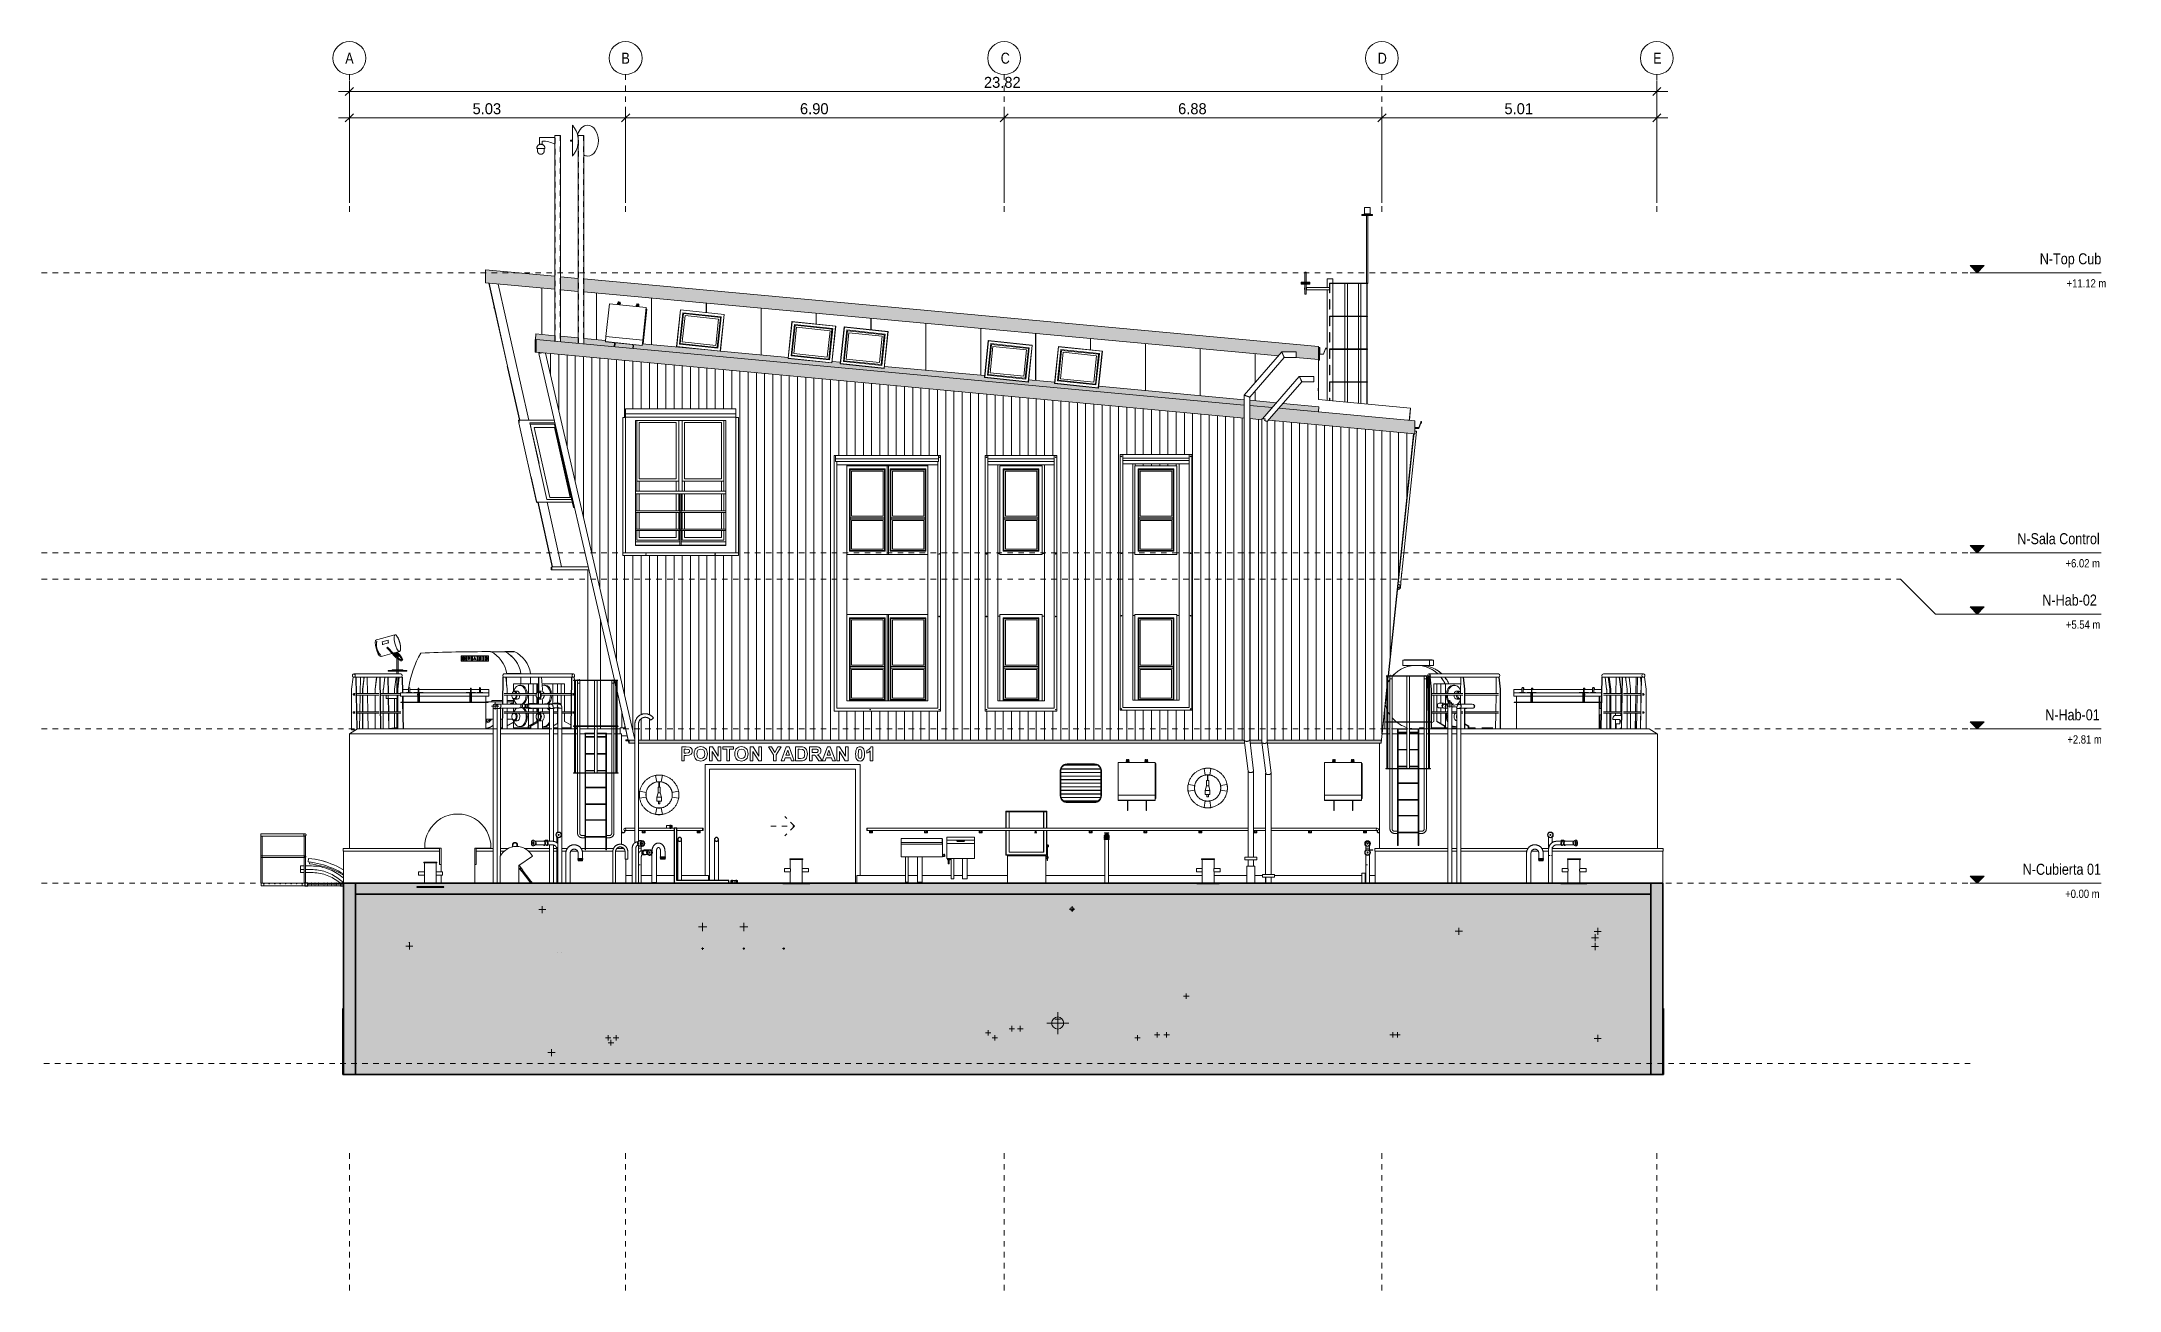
# Model space of a CAD drawing. Header units: metres. Extents: x -3 to 137, y -7 to 15.
# Drawn here: x 64.67 to 102.53, y -7.42 to 15.33 of the extents above; entities that cross this region are included whole.
import ezdxf

# ---------------------------------------------------------------- set-up
doc = ezdxf.new("R2010")
doc.units = ezdxf.units.M
for name, pattern in [('Centre', [0.03175, 0.00635, -0.00475, 0.0159, -0.00475]), ('Grid Line', [0.022225, 0.0127, -0.003175, 0.003175, -0.003175]), ('Hidden', [0.007144, 0.004763, -0.002381]), ('Trazo', [0.00635, 0.003175, -0.003175])]:
    doc.linetypes.add(name, pattern=pattern)
for name, color, linetype, lineweight in [('A-ANNO-DIMS', 7, 'Continuous', 9), ('A-ANNO-DIMS-100', 7, 'Continuous', 9), ('A-CLNG', 7, 'Continuous', 9), ('A-DOOR', 7, 'Continuous', 9), ('A-DOOR-FRAM', 7, 'Continuous', 9), ('A-FLOR', 7, 'Continuous', 9), ('A-FLOR-HRAL', 7, 'Continuous', 9), ('A-FLOR-LEVL', 7, 'Continuous', 9), ('A-FLOR-PATT', 7, 'Continuous', 35), ('A-GENM', 7, 'Continuous', 9), ('A-GLAZ', 7, 'Continuous', 9), ('A-ROOF-OTLN', 7, 'Continuous', 9), ('A-ROOF-PATT', 7, 'Continuous', 9), ('A-WALL', 7, 'Continuous', 9), ('A-WALL-PATT', 7, 'Continuous', 9), ('I-WALL', 7, 'Continuous', 9), ('M-EQPM', 7, 'Continuous', 9), ('P-PIPE', 7, 'Continuous', 9), ('P-PIPE-CNTR', 7, 'Continuous', 9), ('P-SANR-FIXT', 7, 'Continuous', 9), ('S-COLS', 7, 'Continuous', 9), ('S-GRID', 7, 'Continuous', 9), ('S-GRID-IDEN', 7, 'Continuous', 9)]:
    doc.layers.add(name, color=color, linetype=linetype, lineweight=lineweight)
doc.styles.add('Century Gothic_1', font='GOTHIC.TTF', dxfattribs={"height": 0.2})
doc.styles.add('Saira Condensed', font='SairaCondensed-Regular.ttf', dxfattribs={"height": 0.2})
doc.styles.add('Saira Condensed_1', font='SairaCondensed-Regular.ttf', dxfattribs={"height": 0.15})
doc.dimstyles.new('FCA_N_Cotas_E100', dxfattribs={"dimscale": 0.3048, "dimtxt": 0.208834, "dimasz": 0.492126, "dimexe": 0.656168, "dimexo": 0.656168, "dimgap": 0.032808, "dimtad": 1, "dimrnd": 0.01, "dimzin": 0, "dimdsep": 46, "dimtxsty": 'Century Gothic_1', "dimblk1": 'OBLIQUE', "dimblk2": 'OBLIQUE', "dimsah": 1, "dimcen": 0.09, "dimdle": 0.656168, "dimazin": 2, "dimtfac": 1, "dimtdec": 4, "dimtix": 1, "dimtmove": 0, "dimatfit": 3, "dimfxl": 1, "dimtvp": 1, "dimtolj": 1, "dimtzin": 0, "dimarcsym": 2})

msp = doc.modelspace()

# ---------------------------------------------------------------- texts
at = {"layer": 'S-GRID-IDEN', "color": 253, "true_color": 0xaaaaaa, "char_height": 0.2, "attachment_point": 1, "style": 'Saira Condensed'}
for s, insert, width in [('A', (70.204, 15.129), 0.17637), ('B', (75.237, 15.129), 0.17637), ('C', (82.148, 15.129), 0.1443), ('D', (89.018, 15.129), 0.17637), ('E', (94.037, 15.129), 0.15232)]:
    msp.add_mtext(s, dxfattribs=dict(at, insert=insert, width=width))

# ---------------------------------------------------------------- blocks, each defined once
blk = doc.blocks.new('PR2 - PR2-1506229-Elevation 5 - a')
at = {"layer": 'A-GENM', "color": 8, "true_color": 0x808080}
for p, q in [((-0.139, 1.05), (-0.076, 1.05)), ((-0.139, 1), (-0.139, 1.05)), ((-0.076, 1), (-0.139, 1)), ((-0.052, 1.05), (-0.033, 1.05)), ((-0.033, 1), (-0.052, 1)), ((-0.033, 1), (-0.033, 1.05)), ((1.036, 0.05), (1.045, 0.05)), ((1.036, 0), (1.036, 0.05)), ((1.068, 0.05), (1.087, 0.05)), ((1.087, 0.05), (1.096, 0.05)), ((1.096, 0.05), (1.104, 0.05)), ((1.096, 0), (1.096, 0.05)), ((1.104, 0.05), (1.124, 0.05)), ((1.146, 0.05), (1.156, 0.05)), ((1.156, 0), (1.156, 0.05))]:
    blk.add_line(p, q, dxfattribs=at)
at = {"layer": 'A-GENM', "lineweight": 25}
for p, q in [((-0.052, 1.05), (-0.076, 1.05)), ((-0.076, 1.05), (-0.076, 1)), ((-0.076, 1), (-0.052, 1)), ((-0.052, 1), (-0.052, 1.05)), ((0.05, 1), (0, 1)), ((0, 1), (0, 0)), ((0.05, 0.05), (0.05, 1)), ((0, 0), (1, 0)), ((1, 0.05), (0.05, 0.05)), ((1, 0), (1, 0.05)), ((1.068, 0.05), (1.045, 0.05)), ((1.045, 0.05), (1.045, 0)), ((1.045, 0), (1.068, 0)), ((1.068, 0), (1.068, 0.05)), ((1.146, 0.05), (1.124, 0.05)), ((1.124, 0.05), (1.124, 0)), ((1.124, 0), (1.146, 0)), ((1.146, 0), (1.146, 0.05))]:
    blk.add_line(p, q, dxfattribs=at)
blk = doc.blocks.new('Basic Wall _ Tabique exterior_Estructura Lamina Metalica - ___-2469500-Elevation 5 - a')
at = {"layer": 'A-WALL'}
for p, q in [((-0.761, 0.14), (-0.879, 0.14)), ((-0.402, 0.14), (-0.599, 0.14)), ((0, 0.14), (-0.322, 0.14)), ((0.068, 0.14), (0.05, 0.14)), ((0.629, 0.14), (0.138, 0.14)), ((0.629, 0.14), (0.629, 0.05)), ((3.329, 0), (3.329, 0.14)), ((4.216, 0.14), (3.329, 0.14)), ((4.439, 0.14), (4.268, 0.14)), ((5.048, 0.14), (4.521, 0.14)), ((5.259, 0.14), (5.099, 0.14)), ((6.078, 0.14), (5.342, 0.14)), ((7.852, 0.14), (6.773, 0.14)), ((9.622, 0.14), (7.916, 0.14)), ((10.435, 0.14), (9.84, 0.14)), ((10.722, 0.14), (10.584, 0.14)), ((12.533, 0.14), (10.938, 0.14)), ((12.605, 0.14), (12.593, 0.14)), ((12.774, 0.14), (12.67, 0.14))]:
    blk.add_line(p, q, dxfattribs=at)
blk = doc.blocks.new('M_Corniza Generica - Blanco-2489516-Elevation 5 - a')
at = {"layer": 'A-GENM', "color": 8, "true_color": 0x808080}
for p, q in [((13.417, 8.654), (13.397, 8.431)), ((13.402, 8.431), (13.422, 8.654)), ((13.422, 8.654), (13.417, 8.654))]:
    blk.add_line(p, q, dxfattribs=at)
blk = doc.blocks.new('M_Corniza Generica - Blanco-2490366-Elevation 5 - a')
at = {"layer": 'A-GENM', "color": 8, "true_color": 0x808080}
for p, q in [((13.475, 8.188), (13.011, 3.778)), ((13.016, 3.778), (13.466, 8.055)), ((12.989, 3.57), (12.883, 2.56)), ((12.888, 2.555), (12.989, 3.522)), ((13.01, 3.769), (13.008, 3.749)), ((13.008, 3.701), (13.015, 3.769)), ((12.883, 2.555), (12.888, 2.555))]:
    blk.add_line(p, q, dxfattribs=at)
blk = doc.blocks.new('M_Corniza Generica - Blanco-2492307-Elevation 5 - a')
at = {"layer": 'A-GENM', "color": 8, "true_color": 0x808080}
for p, q in [((13.466, 8.055), (13.48, 8.187)), ((13.471, 8.054), (13.466, 8.055)), ((13.485, 8.187), (13.471, 8.054))]:
    blk.add_line(p, q, dxfattribs=at)
blk = doc.blocks.new('M_Window-Double-Hung-Double - 1650 x 2250-2534712-Elevation 5 - a')
at = {"layer": 'A-GLAZ'}
for p, q in [((-0.678, 8.429), (-0.678, 7.141)), ((0.041, 8.394), (-0.633, 8.394)), ((-0.633, 7.367), (-0.633, 8.394)), ((0.041, 7.367), (0.041, 8.394)), ((0.086, 8.429), (0.086, 7.141)), ((0.146, 7.141), (0.146, 8.429)), ((0.864, 8.394), (0.19, 8.394)), ((0.19, 8.394), (0.19, 7.367)), ((0.864, 8.394), (0.864, 7.367)), ((0.909, 7.141), (0.909, 8.429)), ((0.941, 8.429), (0.941, 7.141)), ((0.086, 7.323), (-0.678, 7.323)), ((-0.633, 7.367), (0.041, 7.367)), ((-0.633, 7.141), (-0.633, 7.323)), ((0.041, 7.141), (0.041, 7.323)), ((0.909, 7.323), (0.146, 7.323)), ((0.19, 7.367), (0.864, 7.367)), ((0.19, 7.323), (0.19, 7.141)), ((0.864, 7.323), (0.864, 7.141)), ((-0.678, 7.091), (-0.678, 6.781)), ((-0.633, 6.781), (-0.633, 7.091)), ((0.041, 6.78), (0.041, 7.091)), ((0.086, 7.091), (0.086, 6.78)), ((0.146, 6.78), (0.146, 7.091)), ((0.19, 7.091), (0.19, 6.781)), ((0.864, 7.091), (0.864, 6.781)), ((0.909, 6.781), (0.909, 7.091)), ((0.941, 7.091), (0.941, 6.781)), ((-0.678, 6.755), (-0.678, 6.451)), ((-0.633, 6.451), (-0.633, 6.755)), ((0.041, 6.45), (0.041, 6.756)), ((0.086, 6.756), (0.086, 6.45)), ((0.146, 6.45), (0.146, 6.756)), ((0.19, 6.755), (0.19, 6.451)), ((0.864, 6.755), (0.864, 6.451)), ((0.909, 6.451), (0.909, 6.755)), ((0.941, 6.755), (0.941, 6.451)), ((0.106, 6.22), (-0.704, 6.22)), ((-0.678, 6.425), (-0.678, 6.252)), ((-0.678, 6.252), (0.086, 6.252)), ((-0.633, 6.296), (-0.633, 6.425)), ((-0.633, 6.296), (0.041, 6.296)), ((0.041, 6.296), (0.041, 6.426)), ((0.086, 6.426), (0.086, 6.252)), ((0.941, 6.22), (0.132, 6.22)), ((0.146, 6.252), (0.146, 6.426)), ((0.146, 6.252), (0.909, 6.252)), ((0.19, 6.425), (0.19, 6.296)), ((0.19, 6.296), (0.864, 6.296)), ((0.864, 6.425), (0.864, 6.296)), ((0.909, 6.252), (0.909, 6.425)), ((0.941, 6.425), (0.941, 6.22))]:
    blk.add_line(p, q, dxfattribs=at)
blk = doc.blocks.new('M_Trim-Window-Exterior-Flat - with Sill-2534714-Elevation 5 - a')
at = {"layer": 'A-GENM'}
for p, q in [((0.941, 8.429), (0.941, 7.141)), ((0.941, 7.091), (0.941, 6.781)), ((0.941, 6.755), (0.941, 6.451)), ((0.106, 6.22), (-0.704, 6.22)), ((-0.704, 6.16), (0.106, 6.16)), ((0.941, 6.22), (0.132, 6.22)), ((0.132, 6.16), (0.946, 6.16)), ((0.941, 6.425), (0.941, 6.22))]:
    blk.add_line(p, q, dxfattribs=at)
blk = doc.blocks.new('M_Ventana Ponton - 650 x 1500 mm-2529117-Elevation 5 - a')
at = {"layer": 'A-GLAZ'}
for p, q in [((3.941, 7.546), (4.591, 7.546)), ((3.941, 6.046), (3.941, 7.546)), ((3.953, 7.533), (4.578, 7.533)), ((3.953, 6.059), (3.953, 7.533)), ((4.553, 7.508), (3.979, 7.508)), ((3.979, 7.508), (3.979, 6.684)), ((4.553, 7.508), (4.553, 6.684)), ((4.578, 7.533), (4.578, 6.059)), ((4.591, 7.546), (4.591, 6.046)), ((3.953, 6.659), (4.578, 6.659)), ((4.578, 6.659), (3.953, 6.659)), ((3.953, 6.633), (4.578, 6.633)), ((4.578, 6.633), (3.953, 6.633)), ((3.979, 6.684), (4.553, 6.684)), ((3.979, 6.608), (3.979, 6.084)), ((4.553, 6.608), (3.979, 6.608)), ((4.553, 6.084), (4.553, 6.608)), ((4.578, 6.059), (3.953, 6.059)), ((3.979, 6.084), (4.553, 6.084)), ((4.591, 6.046), (3.941, 6.046))]:
    blk.add_line(p, q, dxfattribs=at)
blk = doc.blocks.new('M_Trim-Window-Exterior-Flat - with Sill-2529120-Elevation 5 - a')
at = {"layer": 'A-GENM'}
for p, q in [((4.627, 7.606), (3.881, 7.606)), ((3.881, 7.606), (3.881, 5.986)), ((3.941, 6.046), (3.941, 7.546)), ((3.941, 7.546), (4.591, 7.546)), ((4.591, 7.546), (4.591, 6.046)), ((3.881, 5.986), (4.627, 5.986)), ((4.591, 6.046), (3.941, 6.046))]:
    blk.add_line(p, q, dxfattribs=at)
blk = doc.blocks.new('M_Ventana Ponton - 650 x 1500 mm-2528099-Elevation 5 - a')
at = {"layer": 'A-GLAZ'}
for p, q in [((3.196, 7.546), (3.846, 7.546)), ((3.196, 6.046), (3.196, 7.546)), ((3.209, 6.059), (3.209, 7.533)), ((3.209, 7.533), (3.833, 7.533)), ((3.234, 6.684), (3.234, 7.508)), ((3.808, 7.508), (3.234, 7.508)), ((3.808, 6.684), (3.808, 7.508)), ((3.833, 7.533), (3.833, 6.059)), ((3.846, 7.546), (3.846, 6.046)), ((3.209, 6.659), (3.833, 6.659)), ((3.833, 6.659), (3.209, 6.659)), ((3.209, 6.633), (3.833, 6.633)), ((3.833, 6.633), (3.209, 6.633)), ((3.234, 6.684), (3.808, 6.684)), ((3.808, 6.608), (3.234, 6.608)), ((3.234, 6.608), (3.234, 6.084)), ((3.808, 6.084), (3.808, 6.608)), ((3.833, 6.059), (3.209, 6.059)), ((3.234, 6.084), (3.808, 6.084)), ((3.846, 6.046), (3.196, 6.046))]:
    blk.add_line(p, q, dxfattribs=at)
blk = doc.blocks.new('M_Trim-Window-Exterior-Flat - with Sill-2528642-Elevation 5 - a')
at = {"layer": 'A-GENM'}
for p, q in [((3.906, 7.606), (3.146, 7.606)), ((3.906, 5.986), (3.906, 7.606)), ((3.196, 6.046), (3.196, 7.546)), ((3.196, 7.546), (3.846, 7.546)), ((3.846, 7.546), (3.846, 6.046)), ((3.146, 5.986), (3.906, 5.986)), ((3.846, 6.046), (3.196, 6.046))]:
    blk.add_line(p, q, dxfattribs=at)
blk = doc.blocks.new('M_Trim-Window-Exterior-Flat - with Sill-V108-Elevation 5 - a')
at = {"layer": 'A-GENM'}
for p, q in [((4.627, 4.893), (3.881, 4.893)), ((3.881, 4.893), (3.881, 3.32)), ((3.941, 3.333), (3.941, 4.833)), ((3.941, 4.833), (4.591, 4.833)), ((4.591, 4.833), (4.591, 3.333)), ((4.591, 3.333), (3.941, 3.333))]:
    blk.add_line(p, q, dxfattribs=at)
blk = doc.blocks.new('M_Trim-Window-Exterior-Flat - with Sill-V109-Elevation 5 - a')
at = {"layer": 'A-GENM'}
for p, q in [((3.906, 4.893), (3.146, 4.893)), ((3.196, 3.333), (3.196, 4.833)), ((3.196, 4.833), (3.846, 4.833)), ((3.846, 4.833), (3.846, 3.333)), ((3.906, 3.32), (3.906, 4.893)), ((3.846, 3.333), (3.196, 3.333))]:
    blk.add_line(p, q, dxfattribs=at)
blk = doc.blocks.new('M_Trim-Window-Exterior-Flat - with Sill-V110-Elevation 5 - a')
at = {"layer": 'A-GENM'}
for p, q in [((9.165, 7.606), (8.395, 7.606)), ((8.395, 7.606), (8.395, 5.986)), ((9.165, 5.986), (9.165, 7.606)), ((8.455, 6.046), (8.455, 7.546)), ((8.455, 7.546), (9.105, 7.546)), ((9.105, 7.546), (9.105, 6.046)), ((8.395, 5.986), (9.165, 5.986)), ((9.105, 6.046), (8.455, 6.046))]:
    blk.add_line(p, q, dxfattribs=at)
blk = doc.blocks.new('M_Ventana Ponton - 650 x 1500 mm-V111-Elevation 5 - a')
at = {"layer": 'A-GLAZ'}
for p, q in [((8.455, 4.833), (9.105, 4.833)), ((8.455, 3.333), (8.455, 4.833)), ((8.468, 4.82), (9.093, 4.82)), ((8.468, 3.345), (8.468, 4.82)), ((9.067, 4.795), (8.493, 4.795)), ((8.493, 4.795), (8.493, 3.971)), ((9.067, 4.795), (9.067, 3.971)), ((9.093, 4.82), (9.093, 3.345)), ((9.105, 4.833), (9.105, 3.333)), ((8.468, 3.945), (9.093, 3.945)), ((9.093, 3.945), (8.468, 3.945)), ((8.468, 3.92), (9.093, 3.92)), ((9.093, 3.92), (8.468, 3.92)), ((8.493, 3.971), (9.067, 3.971)), ((8.493, 3.895), (8.493, 3.371)), ((9.067, 3.895), (8.493, 3.895)), ((9.067, 3.371), (9.067, 3.895)), ((9.093, 3.345), (8.468, 3.345)), ((8.493, 3.371), (9.067, 3.371))]:
    blk.add_line(p, q, dxfattribs=at)
blk = doc.blocks.new('M_Trim-Window-Exterior-Flat - with Sill-V112-Elevation 5 - a')
at = {"layer": 'A-GENM'}
for p, q in [((9.165, 4.893), (8.395, 4.893)), ((8.395, 4.893), (8.395, 3.333)), ((8.455, 3.333), (8.455, 4.833)), ((8.455, 4.833), (9.105, 4.833)), ((9.105, 4.833), (9.105, 3.333)), ((9.165, 3.333), (9.165, 4.893))]:
    blk.add_line(p, q, dxfattribs=at)
blk = doc.blocks.new('M_Corniza Generica - Verde-2571607-Elevation 5 - a')
at = {"layer": 'A-GENM', "color": 8, "true_color": 0x808080}
for p, q in [((-2.229, 5.761), (-2.214, 5.764)), ((-2.227, 5.752), (-2.229, 5.761)), ((-2.214, 5.764), (-2.214, 5.761))]:
    blk.add_line(p, q, dxfattribs=at)
blk = doc.blocks.new('M_Corniza Generica - Verde-2571591-Elevation 5 - a')
at = {"layer": 'A-GENM', "color": 8, "true_color": 0x808080}
for p, q in [((-2.238, 5.76), (-2.229, 5.76)), ((-2.238, 5.76), (-2.238, 5.71)), ((-1.568, 5.71), (-2.238, 5.71))]:
    blk.add_line(p, q, dxfattribs=at)
blk = doc.blocks.new('M_Corniza Generica - Verde-V113-Elevation 5 - a')
at = {"layer": 'A-GENM', "color": 8, "true_color": 0x808080}
for p, q in [((-2.227, 5.761), (-1.563, 5.761)), ((-2.227, 5.761), (-2.227, 5.711)), ((-1.551, 5.711), (-2.227, 5.711))]:
    blk.add_line(p, q, dxfattribs=at)
blk = doc.blocks.new('M_RVR_Modulo Ventilación_02-6gr - M_RVR_Modulo Ventilación_02-6gr-2547236-Elevation 5 - a')
at = {"layer": 'A-GENM', "color": 8, "true_color": 0x808080}
for p, q in [((-1.24, 9.96), (-1.178, 10.555)), ((-1.178, 10.555), (-0.508, 10.485)), ((-1.028, 10.569), (-1.029, 10.561)), ((-1.029, 10.561), (-1.029, 10.553)), ((-1.029, 10.553), (-1.024, 10.552)), ((-1.022, 10.568), (-1.028, 10.569)), ((-1.025, 10.539), (-1.023, 10.56)), ((-1.02, 10.59), (-1.023, 10.56)), ((-1.007, 10.589), (-1.02, 10.59)), ((-1.01, 10.559), (-1.012, 10.538)), ((-1.011, 10.551), (-0.998, 10.549)), ((-1.01, 10.559), (-1.007, 10.589)), ((-0.996, 10.565), (-1.009, 10.567)), ((-0.999, 10.536), (-0.997, 10.557)), ((-0.994, 10.587), (-0.997, 10.557)), ((-0.981, 10.586), (-0.994, 10.587)), ((-0.984, 10.556), (-0.986, 10.535)), ((-0.985, 10.548), (-0.98, 10.547)), ((-0.984, 10.556), (-0.981, 10.586)), ((-0.978, 10.563), (-0.983, 10.564)), ((-0.98, 10.547), (-0.979, 10.555)), ((-0.979, 10.555), (-0.978, 10.563)), ((-0.69, 10.525), (-0.691, 10.517)), ((-0.691, 10.517), (-0.685, 10.517)), ((-0.689, 10.533), (-0.69, 10.525)), ((-0.684, 10.532), (-0.689, 10.533)), ((-0.687, 10.504), (-0.685, 10.525)), ((-0.681, 10.554), (-0.685, 10.525)), ((-0.669, 10.553), (-0.681, 10.554)), ((-0.672, 10.523), (-0.674, 10.502)), ((-0.673, 10.515), (-0.66, 10.514)), ((-0.672, 10.523), (-0.669, 10.553)), ((-0.658, 10.53), (-0.671, 10.531)), ((-0.661, 10.501), (-0.659, 10.522)), ((-0.656, 10.552), (-0.659, 10.522)), ((-0.643, 10.55), (-0.656, 10.552)), ((-0.646, 10.52), (-0.648, 10.499)), ((-0.647, 10.512), (-0.641, 10.512)), ((-0.646, 10.52), (-0.643, 10.55)), ((-0.64, 10.528), (-0.645, 10.528)), ((-0.641, 10.512), (-0.64, 10.52)), ((-0.64, 10.52), (-0.64, 10.528)), ((-0.508, 10.485), (-0.571, 9.89)), ((-0.498, 10.459), (-0.564, 9.828)), ((-0.498, 10.459), (-0.511, 10.461)), ((-1.25, 9.868), (-1.24, 9.96)), ((-1.25, 9.865), (-1.25, 9.868)), ((-0.58, 9.798), (-1.25, 9.868)), ((-1.25, 9.865), (-0.581, 9.794)), ((-1.24, 9.96), (-0.571, 9.89)), ((-1.087, 9.845), (-1.088, 9.84)), ((-1.087, 9.848), (-1.087, 9.845)), ((-1.084, 9.847), (-1.086, 9.831)), ((-1.082, 9.831), (-1.081, 9.847)), ((-1.076, 9.846), (-1.078, 9.831)), ((-1.074, 9.83), (-1.073, 9.846)), ((-1.07, 9.843), (-1.07, 9.846)), ((-0.571, 9.89), (-0.58, 9.798)), ((-1.085, 9.833), (-1.091, 9.776)), ((-1.088, 9.84), (-1.085, 9.839)), ((-1.086, 9.831), (-1.082, 9.831)), ((-1.082, 9.831), (-1.086, 9.831)), ((-1.082, 9.839), (-1.077, 9.838)), ((-1.081, 9.775), (-1.075, 9.832)), ((-1.078, 9.831), (-1.074, 9.83)), ((-1.074, 9.83), (-1.078, 9.831)), ((-1.074, 9.838), (-1.071, 9.838)), ((-1.071, 9.838), (-1.07, 9.843)), ((-0.746, 9.797), (-0.752, 9.744)), ((-0.749, 9.813), (-0.749, 9.809)), ((-0.749, 9.809), (-0.749, 9.804)), ((-0.749, 9.804), (-0.746, 9.804)), ((-0.746, 9.812), (-0.747, 9.796)), ((-0.747, 9.796), (-0.744, 9.796)), ((-0.744, 9.796), (-0.747, 9.796)), ((-0.744, 9.796), (-0.743, 9.811)), ((-0.743, 9.803), (-0.739, 9.803)), ((-0.742, 9.743), (-0.737, 9.796)), ((-0.738, 9.811), (-0.739, 9.795)), ((-0.739, 9.795), (-0.736, 9.795)), ((-0.736, 9.795), (-0.739, 9.795)), ((-0.736, 9.795), (-0.735, 9.811)), ((-0.735, 9.803), (-0.732, 9.802)), ((-0.732, 9.807), (-0.732, 9.811)), ((-0.732, 9.802), (-0.732, 9.807)), ((-0.58, 9.798), (-0.581, 9.794)), ((-0.577, 9.829), (-0.564, 9.828))]:
    blk.add_line(p, q, dxfattribs=at)
blk = doc.blocks.new('M_Ventana Cubierta Ponton - M_Ventana Cubierta Ponton-2549162-Elevation 5 - a')
at = {"layer": 'A-GLAZ', "color": 8, "true_color": 0x808080}
for p, q in [((0.044, 9.775), (0.115, 10.447)), ((0.049, 9.779), (0.118, 10.443)), ((0.16, 10.392), (0.099, 9.82)), ((0.172, 10.377), (0.114, 9.832)), ((0.115, 10.447), (0.915, 10.363)), ((0.118, 10.443), (0.115, 10.447)), ((0.911, 10.36), (0.118, 10.443)), ((0.15, 9.861), (0.2, 10.341)), ((0.86, 10.318), (0.16, 10.392)), ((0.172, 10.377), (0.845, 10.306)), ((0.2, 10.341), (0.809, 10.278)), ((0.759, 9.797), (0.809, 10.278)), ((0.787, 9.761), (0.845, 10.306)), ((0.799, 9.746), (0.86, 10.318)), ((0.841, 9.695), (0.911, 10.36)), ((0.915, 10.363), (0.844, 9.691)), ((0.915, 10.363), (0.911, 10.36)), ((0.15, 9.861), (0.759, 9.797)), ((0.044, 9.775), (0.049, 9.779)), ((0.844, 9.691), (0.044, 9.775)), ((0.841, 9.695), (0.049, 9.779)), ((0.099, 9.82), (0.799, 9.746)), ((0.114, 9.832), (0.787, 9.761)), ((0.844, 9.691), (0.841, 9.695))]:
    blk.add_line(p, q, dxfattribs=at)
blk = doc.blocks.new('M_Corniza Generica - Gris-2550090-Elevation 5 - a')
at = {"layer": 'A-GENM', "true_color": 0x474958}
h = blk.add_hatch(color=251, dxfattribs=at)
h.paths.add_polyline_path([(11.742, 8.585), (11.751, 8.681), (11.099, 8.741), (11.021, 8.652), (11.692, 8.589)])
h.paths.add_polyline_path([(10.898, 8.663), (10.976, 8.753), (10.49, 8.798), (10.491, 8.701), (10.85, 8.667)])
h.paths.add_polyline_path([(10.39, 8.71), (10.39, 8.807), (7.738, 9.053), (7.735, 9.021), (6.934, 9.105), (6.937, 9.128), (6.461, 9.172), (6.456, 9.128), (5.656, 9.212), (5.659, 9.246), (3.835, 9.415), (3.831, 9.377), (3.03, 9.461), (3.033, 9.49), (2.88, 9.504), (2.877, 9.477), (2.077, 9.561), (2.078, 9.578), (0.845, 9.693), (0.844, 9.691), (0.642, 9.712), (-0.578, 9.825), (-0.581, 9.794), (-0.732, 9.81), (-0.732, 9.802), (-0.736, 9.802), (-0.742, 9.743), (10.251, 8.723)])
h.paths.add_polyline_path([(-0.752, 9.744), (-0.747, 9.804), (-0.749, 9.805), (-0.749, 9.812), (-1.07, 9.845), (-1.071, 9.838), (-1.074, 9.838), (-1.08, 9.775), (-0.753, 9.744)])
h.paths.add_polyline_path([(-1.091, 9.776), (-1.085, 9.84), (-1.088, 9.84), (-1.087, 9.848), (-1.25, 9.865), (-1.248, 9.887), (-1.646, 9.924), (-1.646, 9.827), (-1.092, 9.776)])
h.paths.add_polyline_path([(-1.746, 9.836), (-1.746, 9.933), (-2.071, 9.963), (-2.071, 9.867), (-1.76, 9.838)])
h.paths.add_polyline_path([(-2.171, 9.876), (-2.171, 9.973), (-2.518, 10.005), (-2.527, 9.907), (-2.51, 9.907), (-2.24, 9.882)])
at = {"layer": 'A-GENM', "color": 8, "true_color": 0x808080}
for p, q in [((-2.518, 10.005), (-2.527, 9.907)), ((-2.518, 10.005), (-2.171, 9.973)), ((-2.071, 9.963), (-1.746, 9.933)), ((-1.646, 9.924), (-1.248, 9.887)), ((-0.578, 9.825), (0.683, 9.708)), ((0.845, 9.693), (2.078, 9.578)), ((2.88, 9.504), (3.033, 9.49)), ((3.835, 9.415), (5.659, 9.246)), ((6.461, 9.172), (6.937, 9.128)), ((7.738, 9.053), (10.39, 8.807)), ((10.491, 8.798), (10.976, 8.753)), ((11.099, 8.741), (11.751, 8.681)), ((11.742, 8.585), (11.751, 8.681))]:
    blk.add_line(p, q, dxfattribs=at)
blk = doc.blocks.new('M_Ventana lateral sala operaciones - M_Ventana lateral sala operaciones-2565318-Elevation 5 - a')
at = {"layer": 'A-GLAZ', "color": 8, "true_color": 0x808080}
for p, q in [((-2.621, 8.362), (-2.165, 8.362)), ((-2.46, 7.643), (-2.621, 8.362)), ((-2.546, 8.302), (-2.261, 7.026)), ((-2.181, 8.302), (-2.546, 8.302)), ((-1.895, 7.026), (-2.181, 8.302)), ((-2.261, 7.026), (-1.895, 7.026))]:
    blk.add_line(p, q, dxfattribs=at)
blk = doc.blocks.new('M_Ventana Fachada ponton - M_Ventana Fachada ponton-2570500-Elevation 5 - a')
at = {"layer": 'A-GLAZ', "true_color": 0x474958}
blk.add_hatch(color=251, dxfattribs=at).paths.add_polyline_path([(-1.835, 6.842), (-1.814, 6.847), (-2.164, 8.357), (-2.177, 8.354), (-1.88, 7.042)])
at = {"layer": 'A-GLAZ', "color": 8, "true_color": 0x808080}
for p, q in [((-2.164, 8.357), (-2.177, 8.354)), ((-2.177, 8.354), (-1.835, 6.842)), ((-1.835, 6.842), (-1.814, 6.847))]:
    blk.add_line(p, q, dxfattribs=at)
blk = doc.blocks.new('CHS-Circular Hollow Section-Column - 225 mm-2571516-Elevation 5 - a')
at = {"layer": 'S-COLS'}
for p, q in [((-1.568, 5.711), (-1.568, 3.7)), ((-1.343, 3.7), (-1.343, 4.81)), ((-1.568, 3.69), (-1.568, 2.864)), ((-1.343, 2.864), (-1.343, 3.69)), ((-1.568, 2.854), (-1.568, 2.813)), ((-1.343, 2.813), (-1.343, 2.854))]:
    blk.add_line(p, q, dxfattribs=at)
blk = doc.blocks.new('M_RVR_Codo material - CO - Codo-2571927-Elevation 5 - a')
at = {"layer": 'P-PIPE', "color": 9, "true_color": 0xc0c0c0}
for p, q in [((13.198, 5.49), (13.196, 5.49)), ((13.246, 5.485), (13.198, 5.49))]:
    blk.add_line(p, q, dxfattribs=at)
at = {"layer": 'P-PIPE', "color": 9, "true_color": 0xc0c0c0, "flags": 128}
blk.add_lwpolyline([(13.24, 5.43), (13.24, 5.43), (13.24, 5.431), (13.24, 5.431), (13.24, 5.431), (13.24, 5.432), (13.24, 5.432), (13.24, 5.433), (13.24, 5.433), (13.24, 5.434), (13.24, 5.435), (13.241, 5.436), (13.241, 5.437), (13.241, 5.438), (13.241, 5.439), (13.241, 5.44), (13.241, 5.441), (13.241, 5.443), (13.241, 5.444), (13.242, 5.446), (13.242, 5.447), (13.242, 5.449), (13.242, 5.45), (13.242, 5.452), (13.242, 5.454), (13.243, 5.456), (13.243, 5.458), (13.243, 5.459), (13.243, 5.461), (13.243, 5.463), (13.244, 5.465), (13.244, 5.467), (13.244, 5.47), (13.244, 5.472), (13.245, 5.474), (13.245, 5.476), (13.245, 5.478), (13.245, 5.48), (13.245, 5.482), (13.246, 5.485), (13.246, 5.485)], dxfattribs=at)
at = {"layer": 'P-PIPE', "color": 9, "true_color": 0xc0c0c0}
for start_param, end_param in [(4.575441, 4.607664), (4.607664, 5.393062), (5.399792, 6.17846), (6.17846, 6.218232)]:
    blk.add_ellipse((13.192, 5.435), major_axis=(0.0482, 0), ratio=0.99995, start_param=start_param, end_param=end_param, dxfattribs=at)
blk = doc.blocks.new('M_RVR_Codo material - CO - Codo-2571942-Elevation 5 - a')
at = {"layer": 'P-PIPE', "color": 9, "true_color": 0xc0c0c0}
blk.add_line((13.24, 5.4), (13.239, 5.398), dxfattribs=at)
at = {"layer": 'P-PIPE', "color": 9, "true_color": 0xc0c0c0, "flags": 128}
blk.add_lwpolyline([(13.206, 5.356), (13.204, 5.354), (13.198, 5.353), (13.196, 5.352), (13.195, 5.352), (13.194, 5.352), (13.193, 5.352), (13.192, 5.352), (13.191, 5.352), (13.19, 5.352), (13.189, 5.352), (13.188, 5.352), (13.187, 5.352), (13.186, 5.352), (13.185, 5.352), (13.184, 5.352), (13.182, 5.352)], dxfattribs=at)
at = {"layer": 'P-PIPE', "color": 9, "true_color": 0xc0c0c0}
for start_param, end_param in [(4.49955, 4.722388), (4.722388, 6.293184), (0.009999, 0.16981)]:
    blk.add_ellipse((13.192, 5.4), major_axis=(0.0482, 0), ratio=0.99995, start_param=start_param, end_param=end_param, dxfattribs=at)
blk = doc.blocks.new('M_Tee - Generic - Standard-2572233-Elevation 5 - a')
at = {"layer": 'P-PIPE', "color": 9, "true_color": 0xc0c0c0}
for p, q in [((13.238, 5.395), (13.243, 5.454)), ((13.238, 5.399), (13.238, 5.4)), ((13.238, 5.399), (13.238, 5.399))]:
    blk.add_line(p, q, dxfattribs=at)
for centre, start_param, end_param in [((13.192, 5.4), 4.491392, 4.621229), ((13.192, 5.399), 4.488699, 4.621229), ((13.192, 5.4), 4.621229, 6.484261), ((13.192, 5.399), 4.621229, 6.192025), ((13.192, 5.399), 0.027898, 0.148077)]:
    blk.add_ellipse(centre, major_axis=(0.046, 0), ratio=0.99995, start_param=start_param, end_param=end_param, dxfattribs=at)
for points, knots in [([(13.196, 5.445), (13.2, 5.444), (13.204, 5.443), (13.21, 5.441), (13.212, 5.44), (13.214, 5.439), (13.216, 5.438), (13.218, 5.437), (13.22, 5.436), (13.222, 5.434), (13.223, 5.433), (13.225, 5.431), (13.231, 5.425), (13.236, 5.415), (13.238, 5.404), (13.238, 5.398), (13.238, 5.395)], [0, 0, 0, 0, 0.111111, 0.166667, 0.194444, 0.222222, 0.25, 0.277778, 0.305556, 0.333333, 0.361111, 0.388889, 0.444444, 0.722222, 0.861111, 1, 1, 1, 1]), ([(13.238, 5.395), (13.238, 5.397), (13.238, 5.401), (13.238, 5.405), (13.238, 5.406)], [0, 0, 0, 0, 0.1111111, 0.1728553, 0.1728553, 0.1728553, 0.1728553])]:
    blk.add_open_spline(points, degree=3, knots=knots, dxfattribs=at)
blk = doc.blocks.new('M_Marco Ventanas Fachada Ext-2 - M_Marco Ventanas Fachada Ext-2-2579068-Elevation 5 - a')
at = {"layer": 'A-GENM', "color": 8, "true_color": 0x808080}
for p, q in [((-0.884, 8.484), (-0.934, 8.484)), ((-0.934, 8.484), (-0.934, 5.971)), ((-0.884, 8.553), (-0.884, 8.639)), ((1.126, 8.639), (-0.884, 8.639)), ((-0.884, 8.49), (-0.884, 8.553)), ((-0.884, 8.553), (1.126, 8.553)), ((-0.884, 8.49), (1.126, 8.49)), ((-0.884, 6.021), (-0.884, 8.49)), ((0.946, 8.429), (-0.704, 8.429)), ((-0.704, 8.429), (-0.704, 6.153)), ((0.946, 6.153), (0.946, 8.429)), ((1.126, 8.639), (1.126, 8.553)), ((1.126, 8.553), (1.126, 8.49)), ((1.126, 8.49), (1.126, 6.021)), ((1.176, 8.484), (1.126, 8.484)), ((1.176, 5.971), (1.176, 8.484)), ((-0.704, 6.153), (0.946, 6.153)), ((-0.934, 5.971), (1.176, 5.971)), ((1.126, 6.021), (-0.884, 6.021))]:
    blk.add_line(p, q, dxfattribs=at)
for centre, start, end in [((-0.51, 5.995), 0, 180), ((-0.51, 5.995), 180, 0), ((0.749, 5.995), 0, 180), ((0.749, 5.995), 180, 0)]:
    blk.add_arc(centre, 0.005, start, end, dxfattribs=at)
blk = doc.blocks.new('M_Trim-Window-Exterior-Flat - with Sill-V114-Elevation 5 - a')
at = {"layer": 'A-GENM'}
for p, q in [((6.709, 4.893), (5.939, 4.893)), ((5.939, 4.893), (5.939, 3.32)), ((5.999, 3.333), (5.999, 4.833)), ((5.999, 4.833), (6.649, 4.833)), ((6.649, 4.833), (6.649, 3.333)), ((6.709, 3.32), (6.709, 4.893)), ((6.649, 3.333), (5.999, 3.333))]:
    blk.add_line(p, q, dxfattribs=at)
blk = doc.blocks.new('M_Marco Ventanas Fachada Ext - M_Marco Ventanas Fachada Ext-2575492-Elevation 5 - a')
at = {"layer": 'A-GENM', "color": 8, "true_color": 0x808080}
for p, q in [((5.67, 7.794), (5.67, 3.137)), ((6.978, 7.794), (5.67, 7.794)), ((5.72, 7.728), (5.72, 7.792)), ((5.72, 7.685), (5.72, 7.728)), ((5.72, 7.728), (6.928, 7.728)), ((5.72, 7.624), (5.72, 7.685)), ((5.72, 7.685), (6.928, 7.685)), ((5.72, 3.187), (5.72, 7.624)), ((5.72, 7.624), (5.9, 7.624)), ((5.9, 7.624), (6.748, 7.624)), ((5.9, 3.32), (5.9, 7.624)), ((6.748, 7.624), (6.928, 7.624)), ((6.748, 3.32), (6.748, 7.624)), ((6.928, 7.792), (6.928, 7.728)), ((6.928, 7.728), (6.928, 7.685)), ((6.928, 7.685), (6.928, 7.624)), ((6.928, 7.624), (6.928, 3.187)), ((6.978, 3.137), (6.978, 7.794)), ((5.939, 6.004), (5.9, 6.004)), ((6.748, 6.004), (6.709, 6.004)), ((5.9, 4.864), (5.939, 4.864)), ((6.709, 4.864), (6.748, 4.864)), ((5.67, 3.137), (6.978, 3.137)), ((6.928, 3.187), (5.72, 3.187)), ((6.748, 3.32), (5.9, 3.32))]:
    blk.add_line(p, q, dxfattribs=at)
for centre, start, end in [((5.694, 7.76), 0, 180), ((5.694, 7.76), 180, 0), ((6.953, 7.76), 0, 180), ((6.953, 7.76), 180, 0), ((5.694, 5.999), 0, 180), ((5.694, 5.999), 180, 0), ((6.953, 5.999), 0, 180), ((6.953, 5.999), 180, 0), ((5.694, 4.859), 0, 180), ((5.694, 4.859), 180, 0), ((6.953, 4.859), 0, 180), ((6.953, 4.859), 180, 360), ((5.694, 3.161), 0, 180), ((5.694, 3.161), 180, 0), ((6.953, 3.161), 0, 180), ((6.953, 3.161), 180, 0)]:
    blk.add_arc(centre, 0.005, start, end, dxfattribs=at)
blk = doc.blocks.new('M_Marco Ventanas Fachada Ext-3 - M_Marco Ventanas Fachada Ext-3-2583623-Elevation 5 - a')
at = {"layer": 'A-GENM', "color": 8, "true_color": 0x808080}
for p, q in [((4.857, 7.794), (2.916, 7.794)), ((2.916, 7.794), (2.916, 3.137)), ((2.944, 7.728), (2.944, 7.792)), ((2.944, 7.685), (2.944, 7.728)), ((2.944, 7.728), (4.822, 7.728)), ((2.944, 7.685), (4.822, 7.685)), ((2.966, 7.624), (2.966, 7.685)), ((2.966, 3.187), (2.966, 7.624)), ((2.966, 7.624), (3.146, 7.624)), ((3.146, 7.624), (4.627, 7.624)), ((3.146, 3.32), (3.146, 7.624)), ((4.627, 7.624), (4.807, 7.624)), ((4.627, 3.32), (4.627, 7.624)), ((4.807, 7.685), (4.807, 7.624)), ((4.807, 7.624), (4.807, 3.187)), ((4.822, 7.792), (4.822, 7.728)), ((4.822, 7.728), (4.822, 7.685)), ((4.857, 3.137), (4.857, 7.794)), ((2.916, 3.137), (4.857, 3.137)), ((4.807, 3.187), (2.966, 3.187)), ((4.627, 3.32), (3.146, 3.32))]:
    blk.add_line(p, q, dxfattribs=at)
for centre, start, end in [((4.832, 7.76), 0, 180), ((4.832, 7.76), 180, 0), ((4.832, 5.999), 0, 180), ((4.832, 5.999), 180, 0), ((4.832, 4.859), 0, 180), ((4.832, 4.859), 180, 0), ((3.574, 3.161), 0, 180), ((3.574, 3.161), 180, 0), ((4.832, 3.161), 0, 180), ((4.832, 3.161), 180, 0)]:
    blk.add_arc(centre, 0.005, start, end, dxfattribs=at)
blk = doc.blocks.new('Generic Models 1 - Generic Models 1-2589847-Elevation 5 - a')
at = {"layer": 'A-GENM', "color": 8, "true_color": 0x808080}
for p, q in [((12.989, 2.722), (12.905, 2.722)), ((12.915, 2.812), (12.989, 2.812)), ((13.008, 2.812), (13.046, 2.812)), ((13.045, 2.722), (13.008, 2.722)), ((13.085, 2.812), (13.18, 2.812)), ((13.183, 2.722), (13.085, 2.722)), ((13.352, 2.722), (13.193, 2.722)), ((13.561, 2.722), (13.402, 2.722)), ((13.571, 2.812), (13.669, 2.812)), ((13.669, 2.722), (13.571, 2.722)), ((13.708, 2.812), (13.746, 2.812)), ((13.746, 2.722), (13.709, 2.722)), ((13.765, 2.812), (14.1, 2.812)), ((14.1, 2.722), (13.765, 2.722)), ((14.173, 2.812), (14.264, 2.812)), ((14.264, 2.722), (14.173, 2.722)), ((14.337, 2.812), (17.768, 2.812)), ((17.918, 2.722), (14.337, 2.722)), ((17.917, 2.723), (17.768, 2.812))]:
    blk.add_line(p, q, dxfattribs=at)
blk = doc.blocks.new('Generic Models 2 - Generic Models 1-2589999-Elevation 5 - a')
at = {"layer": 'A-GENM', "color": 8, "true_color": 0x808080}
for p, q in [((-5.766, 2.812), (-5.916, 2.722)), ((-3.297, 2.722), (-5.916, 2.722)), ((-5.766, 2.812), (-3.297, 2.812)), ((-3.163, 2.812), (-2.271, 2.812)), ((-2.271, 2.722), (-3.163, 2.722)), ((-2.198, 2.812), (-2.116, 2.812)), ((-2.116, 2.722), (-2.198, 2.722)), ((-2.043, 2.812), (-1.814, 2.812)), ((-1.814, 2.722), (-2.043, 2.722)), ((-1.796, 2.812), (-1.758, 2.812)), ((-1.758, 2.722), (-1.796, 2.722)), ((-1.719, 2.812), (-1.452, 2.812)), ((-1.621, 2.722), (-1.719, 2.722)), ((-1.452, 2.722), (-1.611, 2.722)), ((-1.401, 2.812), (-1.135, 2.812)), ((-1.243, 2.722), (-1.401, 2.722)), ((-1.135, 2.722), (-1.233, 2.722)), ((-1.095, 2.812), (-1.058, 2.812)), ((-1.058, 2.722), (-1.095, 2.722)), ((-1.039, 2.812), (-0.982, 2.812)), ((-0.982, 2.722), (-1.039, 2.722)), ((-0.982, 2.737), (-0.982, 2.722))]:
    blk.add_line(p, q, dxfattribs=at)
blk = doc.blocks.new('Puerta corredera simple con guía deslizante - 1200 x 2700mm-2595036-Elevation 5 - a')
at = {"layer": 'A-DOOR', "linetype": 'Trazo'}
for p, q in [((2.194, 1.04), (2.017, 1.217)), ((1.764, 1.04), (2.194, 1.04)), ((2.194, 1.04), (2.017, 0.863))]:
    blk.add_line(p, q, dxfattribs=at)
at = {"layer": 'A-DOOR'}
for p, q in [((1.036, 0.005), (1, 0.005)), ((2.118, 0.005), (1.156, 0.005)), ((3.309, 0.005), (2.336, 0.005))]:
    blk.add_line(p, q, dxfattribs=at)
at = {"layer": 'A-DOOR-FRAM'}
for p, q in [((3.389, 2.16), (0.569, 2.16)), ((0.569, 2.16), (0.569, 0.14)), ((0.649, 0.05), (0.649, 2.08)), ((0.649, 2.08), (3.309, 2.08)), ((3.309, 0), (3.309, 2.08)), ((3.389, 0.14), (3.389, 2.16))]:
    blk.add_line(p, q, dxfattribs=at)
blk = doc.blocks.new('Railing - 50 x 12mm-2506593-Elevation 5 - a')
at = {"layer": 'A-FLOR-HRAL'}
for p, q in [((-5.298, 3.525), (-5.298, 3.452)), ((-5.298, 3.428), (-5.298, 3.123)), ((-5.27, 3.752), (-5.297, 3.537)), ((-5.21, 3.452), (-5.215, 3.752)), ((-5.211, 3.752), (-5.206, 3.452)), ((-5.298, 3.098), (-5.298, 2.812)), ((-5.204, 3.123), (-5.208, 3.367)), ((-5.204, 3.367), (-5.2, 3.123)), ((-5.199, 2.812), (-5.204, 3.098)), ((-5.2, 3.098), (-5.195, 2.812))]:
    blk.add_line(p, q, dxfattribs=at)
blk.add_ellipse((-5.206, 3.525), major_axis=(0, 0.1), ratio=0.917055, start_param=1.448623, end_param=1.570796, dxfattribs=at)
blk = doc.blocks.new('Railing - 50 x 12mm-V115-Elevation 5 - a')
at = {"layer": 'A-FLOR-HRAL'}
for p, q in [((-5.092, 3.525), (-5.092, 3.452)), ((-5.063, 3.752), (-5.091, 3.537)), ((-5.092, 3.367), (-5.092, 3.123)), ((-5.092, 3.098), (-5.092, 2.83))]:
    blk.add_line(p, q, dxfattribs=at)
blk.add_ellipse((-5, 3.525), major_axis=(0, 0.1), ratio=0.917055, start_param=1.448623, end_param=1.570796, dxfattribs=at)
blk = doc.blocks.new('Railing - Railing-2595228-Elevation 5 - a')
for name in ['Railing - 50 x 12mm-2506593-Elevation 5 - a', 'Railing - 50 x 12mm-V115-Elevation 5 - a']:
    blk.add_blockref(name, (0, 0))
blk = doc.blocks.new('Railing - 50 x 12mm-V116-Elevation 5 - a')
at = {"layer": 'A-FLOR-HRAL'}
for p, q in [((-5.449, 3.452), (-5.449, 3.525)), ((-5.449, 3.122), (-5.449, 3.427)), ((-5.448, 3.537), (-5.421, 3.752)), ((-5.444, 3.537), (-5.448, 3.537)), ((-5.445, 3.525), (-5.445, 3.452)), ((-5.445, 3.428), (-5.445, 3.122)), ((-5.417, 3.752), (-5.444, 3.537)), ((-5.449, 2.812), (-5.449, 3.098)), ((-5.445, 3.098), (-5.445, 2.812))]:
    blk.add_line(p, q, dxfattribs=at)
for centre in [(-5.358, 3.525), (-5.354, 3.525)]:
    blk.add_ellipse(centre, major_axis=(0, 0.1), ratio=0.91226, start_param=1.448623, end_param=1.570796, dxfattribs=at)
blk = doc.blocks.new('Railing - 50 x 12mm-V117-Elevation 5 - a')
at = {"layer": 'A-FLOR-HRAL'}
for p, q in [((-5.677, 3.452), (-5.677, 3.525)), ((-5.677, 3.122), (-5.677, 3.427)), ((-5.676, 3.537), (-5.649, 3.752)), ((-5.672, 3.537), (-5.676, 3.537)), ((-5.673, 3.525), (-5.673, 3.452)), ((-5.673, 3.427), (-5.673, 3.122)), ((-5.645, 3.752), (-5.672, 3.537)), ((-5.585, 3.452), (-5.59, 3.752)), ((-5.579, 3.122), (-5.584, 3.427)), ((-5.677, 2.812), (-5.677, 3.098)), ((-5.673, 3.098), (-5.673, 2.812)), ((-5.574, 2.812), (-5.579, 3.098))]:
    blk.add_line(p, q, dxfattribs=at)
for centre in [(-5.585, 3.525), (-5.581, 3.525)]:
    blk.add_ellipse(centre, major_axis=(0, 0.1), ratio=0.91226, start_param=1.448623, end_param=1.570796, dxfattribs=at)
blk = doc.blocks.new('Railing - 50 x 12mm-V118-Elevation 5 - a')
at = {"layer": 'A-FLOR-HRAL'}
for p, q in [((-5.045, 3.452), (-5.045, 3.525)), ((-5.045, 3.123), (-5.045, 3.428)), ((-5.044, 3.537), (-5.017, 3.752)), ((-5.04, 3.537), (-5.044, 3.537)), ((-5.041, 3.525), (-5.041, 3.452)), ((-5.041, 3.428), (-5.041, 3.123)), ((-5.012, 3.752), (-5.04, 3.537)), ((-5.045, 2.812), (-5.045, 3.098)), ((-5.041, 3.098), (-5.041, 2.812))]:
    blk.add_line(p, q, dxfattribs=at)
for centre in [(-4.953, 3.525), (-4.949, 3.525)]:
    blk.add_ellipse(centre, major_axis=(0, 0.1), ratio=0.91226, start_param=1.448623, end_param=1.570796, dxfattribs=at)
blk = doc.blocks.new('Railing - Railing-2595275-Elevation 5 - a')
for name in ['Railing - 50 x 12mm-V117-Elevation 5 - a', 'Railing - 50 x 12mm-V116-Elevation 5 - a', 'Railing - 50 x 12mm-V118-Elevation 5 - a']:
    blk.add_blockref(name, (0, 0))
blk = doc.blocks.new('Railing - 50 x 12mm-V119-Elevation 5 - a')
at = {"layer": 'A-FLOR-HRAL'}
for p, q in [((-5.417, 3.752), (-5.444, 3.537)), ((-5.444, 3.525), (-5.444, 3.452)), ((-5.444, 3.428), (-5.444, 3.122)), ((-5.363, 3.752), (-5.396, 3.752)), ((-5.348, 2.812), (-5.363, 3.752)), ((-5.358, 3.752), (-5.363, 3.752)), ((-5.358, 3.752), (-5.343, 2.812)), ((-5.444, 3.098), (-5.444, 2.812))]:
    blk.add_line(p, q, dxfattribs=at)
blk.add_ellipse((-5.355, 3.525), major_axis=(0, 0.1), ratio=0.898794, start_param=1.448623, end_param=1.570796, dxfattribs=at)
blk = doc.blocks.new('Railing - 50 x 12mm-V120-Elevation 5 - a')
at = {"layer": 'A-FLOR-HRAL'}
for p, q in [((-5.034, 3.525), (-5.034, 3.452)), ((-5.034, 3.428), (-5.034, 3.123)), ((-5.006, 3.752), (-5.033, 3.537)), ((-4.952, 3.752), (-4.985, 3.752)), ((-4.947, 3.47), (-4.952, 3.752)), ((-4.948, 3.752), (-4.952, 3.752)), ((-4.948, 3.752), (-4.943, 3.47)), ((-5.034, 3.098), (-5.034, 2.812)), ((-4.945, 3.3), (-4.946, 3.405)), ((-4.937, 2.812), (-4.945, 3.295)), ((-4.942, 3.405), (-4.94, 3.3)), ((-4.94, 3.295), (-4.932, 2.812))]:
    blk.add_line(p, q, dxfattribs=at)
blk.add_ellipse((-4.944, 3.525), major_axis=(0, 0.1), ratio=0.898794, start_param=1.448623, end_param=1.570796, dxfattribs=at)
blk = doc.blocks.new('Railing - 50 x 12mm-V121-Elevation 5 - a')
at = {"layer": 'A-FLOR-HRAL'}
for p, q in [((-5.85, 3.752), (-5.877, 3.537)), ((-5.877, 3.525), (-5.877, 2.797)), ((-5.835, 3.752), (-5.85, 3.752)), ((-5.796, 3.752), (-5.829, 3.752)), ((-5.78, 2.804), (-5.796, 3.752)), ((-5.791, 3.752), (-5.796, 3.752)), ((-5.791, 3.752), (-5.776, 2.807)), ((-5.877, 2.797), (-5.792, 2.797))]:
    blk.add_line(p, q, dxfattribs=at)
blk.add_ellipse((-5.787, 3.525), major_axis=(0, 0.1), ratio=0.898794, start_param=1.448623, end_param=1.570796, dxfattribs=at)
blk = doc.blocks.new('Railing - Railing-2595323-Elevation 5 - a')
at = {"layer": 'A-FLOR-HRAL'}
for p, q in [((-4.98, 3.813), (-5.835, 3.813)), ((-5.835, 3.753), (-5.804, 3.753)), ((-5.813, 3.453), (-5.835, 3.453)), ((-5.835, 3.428), (-5.813, 3.428)), ((-5.791, 3.753), (-5.371, 3.753)), ((-5.38, 3.453), (-5.786, 3.453)), ((-5.786, 3.428), (-5.38, 3.428)), ((-5.358, 3.753), (-4.98, 3.753)), ((-4.987, 3.453), (-5.354, 3.453)), ((-5.353, 3.428), (-4.987, 3.428)), ((-5.813, 3.123), (-5.835, 3.123)), ((-5.835, 3.098), (-5.813, 3.098)), ((-5.38, 3.123), (-5.781, 3.123)), ((-5.781, 3.098), (-5.38, 3.098)), ((-4.98, 3.123), (-5.348, 3.123)), ((-5.348, 3.098), (-4.98, 3.098))]:
    blk.add_line(p, q, dxfattribs=at)
for centre, major_axis, start_param, end_param in [((-5.835, 3.783), (0, 0.03), 4.712389, 7.853982), ((-4.98, 3.783), (0, 0.03), 4.712389, 6.283185), ((-5.835, 3.783), (0, 0.03), 1.570796, 4.712389), ((-5.835, 3.44), (0, 0.0125), 4.712389, 7.853982), ((-5.835, 3.44), (0, 0.0125), 1.570796, 4.712389), ((-4.98, 3.783), (0, 0.03), 3.141593, 4.712389), ((-5.835, 3.11), (0, 0.0125), 4.712389, 7.853982), ((-5.835, 3.11), (0, 0.0125), 1.570796, 4.712389)]:
    blk.add_ellipse(centre, major_axis=major_axis, ratio=0.898794, start_param=start_param, end_param=end_param, dxfattribs=at)
for name in ['Railing - 50 x 12mm-V121-Elevation 5 - a', 'Railing - 50 x 12mm-V119-Elevation 5 - a', 'Railing - 50 x 12mm-V120-Elevation 5 - a']:
    blk.add_blockref(name, (0, 0))
blk = doc.blocks.new('Railing - 50 x 12mm-V122-Elevation 5 - a')
at = {"layer": 'A-FLOR-HRAL'}
for p, q in [((-2.476, 3.264), (-2.47, 3.752)), ((-2.463, 3.752), (-2.47, 3.264)), ((-2.463, 3.752), (-2.47, 3.752)), ((-2.435, 3.752), (-2.463, 3.752)), ((-2.395, 3.537), (-2.418, 3.752)), ((-2.395, 3.512), (-2.395, 3.525)), ((-2.482, 2.812), (-2.477, 3.191)), ((-2.471, 3.191), (-2.476, 2.812)), ((-2.395, 3.264), (-2.395, 3.34)), ((-2.395, 3.122), (-2.395, 3.191)), ((-2.395, 2.812), (-2.395, 2.949))]:
    blk.add_line(p, q, dxfattribs=at)
blk.add_ellipse((-2.47, 3.525), major_axis=(0, 0.1), ratio=0.75471, start_param=4.712389, end_param=4.834562, dxfattribs=at)
blk = doc.blocks.new('Railing - 50 x 12mm-V123-Elevation 5 - a')
at = {"layer": 'A-FLOR-HRAL'}
for p, q in [((-1.882, 2.812), (-1.869, 3.752)), ((-1.862, 3.752), (-1.875, 2.812)), ((-1.862, 3.752), (-1.869, 3.752)), ((-1.835, 3.752), (-1.862, 3.752)), ((-1.817, 3.752), (-1.834, 3.752)), ((-1.812, 3.7), (-1.817, 3.752)), ((-1.794, 3.537), (-1.796, 3.548)), ((-1.794, 2.864), (-1.794, 3.525)), ((-1.794, 2.812), (-1.794, 2.854))]:
    blk.add_line(p, q, dxfattribs=at)
blk.add_ellipse((-1.869, 3.525), major_axis=(0, 0.1), ratio=0.75471, start_param=4.712389, end_param=4.834562, dxfattribs=at)
blk = doc.blocks.new('Railing - 50 x 12mm-V124-Elevation 5 - a')
at = {"layer": 'A-FLOR-HRAL'}
for p, q in [((-3.124, 3.264), (-3.118, 3.752)), ((-3.111, 3.752), (-3.118, 3.264)), ((-3.111, 3.752), (-3.118, 3.752)), ((-3.083, 3.752), (-3.111, 3.752)), ((-3.043, 3.537), (-3.066, 3.752)), ((-3.042, 3.452), (-3.042, 3.525)), ((-3.042, 3.264), (-3.042, 3.427)), ((-3.13, 2.812), (-3.125, 3.191)), ((-3.119, 3.191), (-3.124, 2.812)), ((-3.042, 3.122), (-3.042, 3.191)), ((-3.042, 2.812), (-3.042, 3.098))]:
    blk.add_line(p, q, dxfattribs=at)
blk.add_ellipse((-3.118, 3.525), major_axis=(0, 0.1), ratio=0.75471, start_param=4.712389, end_param=4.834562, dxfattribs=at)
blk = doc.blocks.new('Railing - Railing-2595365-Elevation 5 - a')
at = {"layer": 'A-FLOR-HRAL'}
for p, q in [((-1.834, 3.813), (-3.099, 3.813)), ((-3.099, 3.753), (-2.47, 3.753)), ((-2.509, 3.453), (-3.097, 3.453)), ((-3.097, 3.428), (-2.513, 3.428)), ((-2.456, 3.753), (-1.869, 3.753)), ((-1.873, 3.453), (-2.418, 3.453)), ((-2.415, 3.428), (-1.873, 3.428)), ((-1.855, 3.753), (-1.834, 3.753)), ((-1.834, 3.453), (-1.848, 3.453)), ((-1.848, 3.428), (-1.834, 3.428)), ((-2.478, 3.123), (-3.097, 3.123)), ((-3.097, 3.098), (-2.488, 3.098)), ((-2.271, 3.123), (-2.449, 3.123)), ((-2.439, 3.098), (-2.271, 3.098)), ((-2.116, 3.123), (-2.198, 3.123)), ((-2.198, 3.098), (-2.116, 3.098)), ((-1.878, 3.123), (-2.043, 3.123)), ((-2.043, 3.098), (-1.878, 3.098)), ((-1.834, 3.123), (-1.848, 3.123)), ((-1.848, 3.098), (-1.834, 3.098))]:
    blk.add_line(p, q, dxfattribs=at)
for centre, major_axis, start_param, end_param in [((-3.099, 3.783), (0, 0.03), 0, 1.570796), ((-1.834, 3.783), (0, 0.03), 4.712389, 7.853982), ((-3.099, 3.783), (0, 0.03), 1.570796, 3.141593), ((-1.834, 3.783), (0, 0.03), 1.570796, 4.712389), ((-1.834, 3.44), (0, 0.0125), 4.712389, 7.853982), ((-1.834, 3.44), (0, 0.0125), 1.570796, 4.712389), ((-1.834, 3.11), (0, 0.0125), 4.712389, 7.853982), ((-1.834, 3.11), (0, 0.0125), 1.570796, 4.712389)]:
    blk.add_ellipse(centre, major_axis=major_axis, ratio=0.75471, start_param=start_param, end_param=end_param, dxfattribs=at)
for name in ['Railing - 50 x 12mm-V124-Elevation 5 - a', 'Railing - 50 x 12mm-V122-Elevation 5 - a', 'Railing - 50 x 12mm-V123-Elevation 5 - a']:
    blk.add_blockref(name, (0, 0))
blk = doc.blocks.new('Railing - 50 x 12mm-V125-Elevation 5 - a')
at = {"layer": 'A-FLOR-HRAL'}
for p, q in [((-5.718, 3.427), (-5.724, 3.122)), ((-5.713, 3.752), (-5.718, 3.452)), ((-5.65, 3.738), (-5.653, 3.752)), ((-5.724, 3.098), (-5.729, 2.812))]:
    blk.add_line(p, q, dxfattribs=at)
blk = doc.blocks.new('Railing - Railing-2595447-Elevation 5 - a')
blk.add_blockref('Railing - 50 x 12mm-V125-Elevation 5 - a', (0, 0))
blk = doc.blocks.new('Railing - 2_-2595590-Elevation 5 - a')
at = {"layer": 'A-FLOR-HRAL'}
for p, q in [((-0.95, 3.11), (-0.95, 2.833)), ((-0.899, 2.833), (-0.899, 2.89))]:
    blk.add_line(p, q, dxfattribs=at)
blk = doc.blocks.new('Railing - Railing-2595551-Elevation 5 - a')
blk.add_blockref('Railing - 2_-2595590-Elevation 5 - a', (0, 0))
blk = doc.blocks.new('Railing - 50 x 12mm-V126-Elevation 5 - a')
at = {"layer": 'A-FLOR-HRAL'}
for p, q in [((17.342, 3.714), (17.343, 3.752)), ((17.346, 3.752), (17.345, 3.689)), ((17.43, 3.537), (17.402, 3.752)), ((17.431, 3.452), (17.431, 3.525)), ((17.431, 3.123), (17.431, 3.428)), ((17.431, 2.812), (17.431, 3.098))]:
    blk.add_line(p, q, dxfattribs=at)
blk.add_ellipse((17.338, 3.525), major_axis=(0, 0.1), ratio=0.930464, start_param=4.712389, end_param=4.834562, dxfattribs=at)
blk = doc.blocks.new('Railing - 50 x 12mm-V127-Elevation 5 - a')
at = {"layer": 'A-FLOR-HRAL'}
for p, q in [((17.519, 3.123), (17.524, 3.428)), ((17.527, 3.428), (17.522, 3.123)), ((17.524, 3.452), (17.529, 3.752)), ((17.533, 3.752), (17.528, 3.452)), ((17.513, 2.812), (17.518, 3.098)), ((17.522, 3.098), (17.517, 2.812))]:
    blk.add_line(p, q, dxfattribs=at)
blk = doc.blocks.new('Railing - 50 x 12mm-V128-Elevation 5 - a')
at = {"layer": 'A-FLOR-HRAL'}
for p, q in [((17.068, 3.537), (17.04, 3.752)), ((17.069, 3.452), (17.069, 3.525)), ((17.069, 3.122), (17.069, 3.427)), ((17.069, 2.812), (17.069, 3.098))]:
    blk.add_line(p, q, dxfattribs=at)
blk.add_ellipse((16.976, 3.525), major_axis=(0, 0.1), ratio=0.930464, start_param=4.712389, end_param=4.834562, dxfattribs=at)
blk = doc.blocks.new('Railing - Railing-2595862-Elevation 5 - a')
for name in ['Railing - 50 x 12mm-V128-Elevation 5 - a', 'Railing - 50 x 12mm-V126-Elevation 5 - a', 'Railing - 50 x 12mm-V127-Elevation 5 - a']:
    blk.add_blockref(name, (0, 0))
blk = doc.blocks.new('Railing - 50 x 12mm-V129-Elevation 5 - a')
at = {"layer": 'A-FLOR-HRAL'}
blk.add_line((17.625, 3.723), (17.621, 3.752), dxfattribs=at)
blk = doc.blocks.new('Railing - Railing-2595904-Elevation 5 - a')
blk.add_blockref('Railing - 50 x 12mm-V129-Elevation 5 - a', (0, 0))
blk = doc.blocks.new('Railing - 50 x 12mm-V130-Elevation 5 - a')
at = {"layer": 'A-FLOR-HRAL'}
for p, q in [((17.164, 3.427), (17.159, 3.122)), ((17.169, 3.752), (17.164, 3.452)), ((17.252, 3.537), (17.224, 3.752)), ((17.228, 3.752), (17.256, 3.537)), ((17.256, 3.537), (17.252, 3.537)), ((17.253, 3.452), (17.253, 3.525)), ((17.253, 3.122), (17.253, 3.427)), ((17.256, 3.525), (17.256, 3.452)), ((17.256, 3.427), (17.256, 3.122)), ((17.158, 3.098), (17.157, 3.058)), ((17.253, 3.056), (17.253, 3.098)), ((17.256, 3.098), (17.256, 3.055)), ((17.156, 2.983), (17.153, 2.812)), ((17.253, 2.812), (17.253, 2.83)), ((17.256, 2.834), (17.256, 2.812))]:
    blk.add_line(p, q, dxfattribs=at)
for centre in [(17.16, 3.525), (17.164, 3.525)]:
    blk.add_ellipse(centre, major_axis=(0, 0.1), ratio=0.920505, start_param=4.712389, end_param=4.834562, dxfattribs=at)
blk = doc.blocks.new('Railing - 50 x 12mm-V131-Elevation 5 - a')
at = {"layer": 'A-FLOR-HRAL'}
for p, q in [((16.968, 3.752), (16.967, 3.741)), ((17.051, 3.537), (17.023, 3.752)), ((17.027, 3.752), (17.054, 3.537)), ((17.054, 3.537), (17.051, 3.537)), ((17.051, 3.452), (17.051, 3.525)), ((17.051, 3.122), (17.051, 3.427)), ((17.055, 3.525), (17.055, 3.452)), ((17.055, 3.427), (17.055, 3.122)), ((17.051, 2.812), (17.051, 3.098)), ((17.055, 3.098), (17.055, 2.812))]:
    blk.add_line(p, q, dxfattribs=at)
for centre in [(16.959, 3.525), (16.963, 3.525)]:
    blk.add_ellipse(centre, major_axis=(0, 0.1), ratio=0.920505, start_param=4.712389, end_param=4.834562, dxfattribs=at)
blk = doc.blocks.new('Railing - 50 x 12mm-V132-Elevation 5 - a')
at = {"layer": 'A-FLOR-HRAL'}
for p, q in [((17.549, 3.428), (17.544, 3.123)), ((17.555, 3.752), (17.55, 3.452)), ((17.624, 3.645), (17.61, 3.752)), ((17.614, 3.752), (17.624, 3.672)), ((17.544, 3.098), (17.539, 2.812))]:
    blk.add_line(p, q, dxfattribs=at)
blk = doc.blocks.new('Railing - Railing-2595934-Elevation 5 - a')
for name in ['Railing - 50 x 12mm-V131-Elevation 5 - a', 'Railing - 50 x 12mm-V130-Elevation 5 - a', 'Railing - 50 x 12mm-V132-Elevation 5 - a']:
    blk.add_blockref(name, (0, 0))
blk = doc.blocks.new('Railing - 50 x 12mm-V133-Elevation 5 - a')
at = {"layer": 'A-FLOR-HRAL'}
for p, q in [((14.331, 3.427), (14.328, 3.26)), ((14.335, 3.752), (14.331, 3.452)), ((14.38, 3.752), (14.363, 3.752)), ((14.403, 3.537), (14.38, 3.752)), ((14.38, 3.752), (14.387, 3.752)), ((14.387, 3.752), (14.41, 3.537)), ((14.41, 3.537), (14.403, 3.537)), ((14.404, 3.26), (14.404, 3.525)), ((14.41, 3.525), (14.41, 3.26)), ((14.404, 2.812), (14.404, 3.187)), ((14.41, 3.187), (14.41, 2.812))]:
    blk.add_line(p, q, dxfattribs=at)
for centre in [(14.328, 3.525), (14.335, 3.525)]:
    blk.add_ellipse(centre, major_axis=(0, 0.1), ratio=0.75471, start_param=4.712389, end_param=4.834562, dxfattribs=at)
blk = doc.blocks.new('Railing - 50 x 12mm-V134-Elevation 5 - a')
at = {"layer": 'A-FLOR-HRAL'}
for p, q in [((13.729, 3.752), (13.718, 2.942)), ((13.746, 3.752), (13.729, 3.752)), ((13.775, 3.752), (13.765, 3.752)), ((13.797, 3.537), (13.775, 3.752)), ((13.775, 3.752), (13.781, 3.752)), ((13.781, 3.752), (13.804, 3.537)), ((13.804, 3.537), (13.797, 3.537)), ((13.798, 2.812), (13.798, 3.525)), ((13.804, 3.525), (13.804, 2.812)), ((13.718, 2.932), (13.716, 2.812))]:
    blk.add_line(p, q, dxfattribs=at)
for centre in [(13.722, 3.525), (13.729, 3.525)]:
    blk.add_ellipse(centre, major_axis=(0, 0.1), ratio=0.75471, start_param=4.712389, end_param=4.834562, dxfattribs=at)
blk = doc.blocks.new('Railing - 50 x 12mm-V135-Elevation 5 - a')
at = {"layer": 'A-FLOR-HRAL'}
for p, q in [((14.978, 3.428), (14.974, 3.123)), ((14.983, 3.752), (14.979, 3.452)), ((15.028, 3.752), (15.011, 3.752)), ((15.051, 3.537), (15.028, 3.752)), ((15.028, 3.752), (15.035, 3.752)), ((15.035, 3.752), (15.057, 3.537)), ((15.057, 3.537), (15.051, 3.537)), ((15.051, 2.812), (15.051, 3.525)), ((15.058, 3.525), (15.058, 2.812)), ((14.974, 3.098), (14.97, 2.812))]:
    blk.add_line(p, q, dxfattribs=at)
for centre in [(14.976, 3.525), (14.982, 3.525)]:
    blk.add_ellipse(centre, major_axis=(0, 0.1), ratio=0.75471, start_param=4.712389, end_param=4.834562, dxfattribs=at)
blk = doc.blocks.new('Railing - Railing-2595985-Elevation 5 - a')
at = {"layer": 'A-FLOR-HRAL'}
for p, q in [((15.026, 3.813), (13.756, 3.813)), ((13.765, 3.753), (15.026, 3.753)), ((13.77, 3.453), (13.765, 3.453)), ((13.765, 3.428), (13.77, 3.428)), ((14.376, 3.453), (13.804, 3.453)), ((13.804, 3.428), (14.376, 3.428)), ((15.024, 3.453), (14.41, 3.453)), ((14.41, 3.428), (15.024, 3.428)), ((13.77, 3.123), (13.765, 3.123)), ((13.765, 3.098), (13.77, 3.098)), ((14.1, 3.123), (13.804, 3.123)), ((13.804, 3.098), (14.1, 3.098)), ((14.264, 3.123), (14.173, 3.123)), ((14.173, 3.098), (14.264, 3.098)), ((14.376, 3.123), (14.337, 3.123)), ((14.337, 3.098), (14.376, 3.098)), ((15.024, 3.123), (14.41, 3.123)), ((14.41, 3.098), (15.024, 3.098))]:
    blk.add_line(p, q, dxfattribs=at)
for centre, major_axis, start_param, end_param in [((13.756, 3.783), (0, 0.03), 4.712389, 7.853982), ((15.026, 3.783), (0, 0.03), 4.712389, 6.283185), ((13.756, 3.783), (0, 0.03), 1.570796, 1.689999), ((13.756, 3.783), (0, 0.03), 2.042404, 2.617994), ((13.756, 3.783), (0, 0.03), 3.516871, 4.18879), ((13.756, 3.44), (0, 0.0125), 4.712389, 5.220158), ((13.756, 3.44), (0, 0.0125), 4.20462, 4.712389), ((13.756, 3.783), (0, 0.03), 4.572372, 4.712389), ((15.026, 3.783), (0, 0.03), 3.141593, 4.712389), ((13.756, 3.11), (0, 0.0125), 4.712389, 5.220158), ((13.756, 3.11), (0, 0.0125), 4.20462, 4.712389)]:
    blk.add_ellipse(centre, major_axis=major_axis, ratio=0.75471, start_param=start_param, end_param=end_param, dxfattribs=at)
for name in ['Railing - 50 x 12mm-V134-Elevation 5 - a', 'Railing - 50 x 12mm-V133-Elevation 5 - a', 'Railing - 50 x 12mm-V135-Elevation 5 - a']:
    blk.add_blockref(name, (0, 0))
blk = doc.blocks.new('Railing - 50 x 12mm-V136-Elevation 5 - a')
at = {"layer": 'A-FLOR-HRAL'}
for p, q in [((17.262, 2.812), (17.278, 3.752)), ((17.282, 3.752), (17.266, 2.812)), ((17.282, 3.752), (17.278, 3.752)), ((17.316, 3.752), (17.282, 3.752)), ((17.365, 3.537), (17.337, 3.752)), ((17.366, 3.452), (17.366, 3.525)), ((17.366, 3.123), (17.366, 3.428)), ((17.366, 2.812), (17.366, 3.098))]:
    blk.add_line(p, q, dxfattribs=at)
blk.add_ellipse((17.273, 3.525), major_axis=(0, 0.1), ratio=0.926663, start_param=4.712389, end_param=4.834562, dxfattribs=at)
blk = doc.blocks.new('Railing - 50 x 12mm-V137-Elevation 5 - a')
at = {"layer": 'A-FLOR-HRAL'}
for p, q in [((17.61, 2.812), (17.626, 3.752)), ((17.629, 3.752), (17.614, 2.812)), ((17.629, 3.752), (17.626, 3.752)), ((17.663, 3.752), (17.629, 3.752)), ((17.685, 3.752), (17.664, 3.752)), ((17.713, 3.537), (17.685, 3.752)), ((17.714, 2.812), (17.714, 3.525))]:
    blk.add_line(p, q, dxfattribs=at)
blk.add_ellipse((17.621, 3.525), major_axis=(0, 0.1), ratio=0.926663, start_param=4.712389, end_param=4.834562, dxfattribs=at)
blk = doc.blocks.new('Railing - 50 x 12mm-V138-Elevation 5 - a')
at = {"layer": 'A-FLOR-HRAL'}
for p, q in [((16.891, 2.812), (16.907, 3.752)), ((16.91, 3.752), (16.895, 2.812)), ((16.91, 3.752), (16.907, 3.752)), ((16.944, 3.752), (16.91, 3.752)), ((16.994, 3.537), (16.966, 3.752)), ((16.995, 3.452), (16.995, 3.525)), ((16.995, 3.122), (16.995, 3.427)), ((16.995, 2.812), (16.995, 3.098))]:
    blk.add_line(p, q, dxfattribs=at)
blk.add_ellipse((16.902, 3.525), major_axis=(0, 0.1), ratio=0.926663, start_param=4.712389, end_param=4.834562, dxfattribs=at)
blk = doc.blocks.new('Railing - Railing-2596027-Elevation 5 - a')
at = {"layer": 'A-FLOR-HRAL'}
for p, q in [((17.664, 3.813), (16.935, 3.813)), ((16.935, 3.753), (17.278, 3.753)), ((17.273, 3.453), (16.935, 3.453)), ((16.935, 3.428), (17.272, 3.428)), ((17.29, 3.753), (17.626, 3.753)), ((17.621, 3.453), (17.299, 3.453)), ((17.299, 3.428), (17.62, 3.428)), ((17.638, 3.753), (17.664, 3.753)), ((17.664, 3.453), (17.647, 3.453)), ((17.647, 3.428), (17.664, 3.428)), ((17.267, 3.123), (16.935, 3.123)), ((16.935, 3.098), (17.267, 3.098)), ((17.615, 3.123), (17.299, 3.123)), ((17.299, 3.098), (17.615, 3.098)), ((17.664, 3.123), (17.647, 3.123)), ((17.647, 3.098), (17.664, 3.098))]:
    blk.add_line(p, q, dxfattribs=at)
for centre, major_axis, start_param, end_param in [((16.935, 3.783), (0, 0.03), 0, 1.570796), ((17.664, 3.783), (0, 0.03), 4.712389, 7.853982), ((16.935, 3.783), (0, 0.03), 1.570796, 3.141593), ((17.664, 3.783), (0, 0.03), 1.570796, 4.712389), ((17.664, 3.44), (0, 0.0125), 4.712389, 7.853982), ((17.664, 3.44), (0, 0.0125), 1.570796, 4.712389), ((17.664, 3.11), (0, 0.0125), 4.712389, 7.853982), ((17.664, 3.11), (0, 0.0125), 1.570796, 4.712389)]:
    blk.add_ellipse(centre, major_axis=major_axis, ratio=0.926663, start_param=start_param, end_param=end_param, dxfattribs=at)
for name in ['Railing - 50 x 12mm-V138-Elevation 5 - a', 'Railing - 50 x 12mm-V136-Elevation 5 - a', 'Railing - 50 x 12mm-V137-Elevation 5 - a']:
    blk.add_blockref(name, (0, 0))
blk = doc.blocks.new('M_Boca Acceso Tanque alimentación - M_Boca Acceso Tanque alimentación-2597547-Elevation 5 - a')
at = {"layer": 'A-GENM', "color": 8, "true_color": 0x808080}
for p, q in [((15.45, 3.529), (15.3, 3.529)), ((15.3, 3.529), (15.3, 3.514)), ((15.3, 3.47), (15.3, 3.514)), ((15.3, 3.47), (15.622, 3.47)), ((15.3, 3.405), (15.3, 3.47)), ((15.409, 3.477), (15.46, 3.477)), ((15.409, 3.473), (15.409, 3.477)), ((15.46, 3.473), (15.409, 3.473)), ((15.45, 3.527), (15.45, 3.477)), ((15.46, 3.477), (15.51, 3.477)), ((15.51, 3.473), (15.46, 3.473)), ((15.622, 3.529), (15.469, 3.529)), ((15.47, 3.477), (15.47, 3.527)), ((15.51, 3.473), (15.51, 3.477)), ((15.543, 3.476), (15.622, 3.476)), ((15.543, 3.47), (15.543, 3.476)), ((15.622, 3.47), (15.543, 3.47)), ((15.612, 3.444), (15.61, 3.444)), ((15.61, 3.426), (15.612, 3.426)), ((15.622, 3.462), (15.612, 3.462)), ((15.612, 3.385), (15.612, 3.435)), ((15.632, 3.551), (15.622, 3.551)), ((15.622, 3.435), (15.622, 3.5)), ((15.622, 3.435), (15.622, 3.385)), ((15.622, 3.408), (15.632, 3.408)), ((15.633, 3.551), (15.632, 3.551)), ((16.573, 3.529), (15.632, 3.529)), ((15.632, 3.476), (15.632, 3.5)), ((15.632, 3.5), (15.632, 3.435)), ((15.632, 3.476), (15.632, 3.476)), ((15.632, 3.476), (15.711, 3.476)), ((15.632, 3.47), (16.573, 3.47)), ((15.711, 3.47), (15.632, 3.47)), ((15.642, 3.462), (15.632, 3.462)), ((15.632, 3.385), (15.632, 3.435)), ((15.643, 3.444), (15.642, 3.444)), ((15.642, 3.435), (15.642, 3.385)), ((15.642, 3.426), (15.643, 3.426)), ((15.711, 3.47), (15.711, 3.476)), ((16.494, 3.476), (16.573, 3.476)), ((16.494, 3.47), (16.494, 3.476)), ((16.573, 3.47), (16.494, 3.47)), ((16.563, 3.444), (16.562, 3.444)), ((16.562, 3.426), (16.563, 3.426)), ((16.573, 3.462), (16.563, 3.462)), ((16.563, 3.385), (16.563, 3.435)), ((16.583, 3.551), (16.573, 3.551)), ((16.573, 3.435), (16.573, 3.5)), ((16.573, 3.435), (16.573, 3.385)), ((16.573, 3.408), (16.583, 3.408)), ((16.584, 3.551), (16.583, 3.551)), ((16.739, 3.529), (16.583, 3.529)), ((16.583, 3.476), (16.583, 3.5)), ((16.583, 3.5), (16.583, 3.435)), ((16.583, 3.476), (16.583, 3.476)), ((16.583, 3.476), (16.662, 3.476)), ((16.583, 3.47), (16.902, 3.47)), ((16.662, 3.47), (16.583, 3.47)), ((16.593, 3.462), (16.583, 3.462)), ((16.583, 3.385), (16.583, 3.435)), ((16.595, 3.444), (16.593, 3.444)), ((16.593, 3.435), (16.593, 3.385)), ((16.593, 3.426), (16.595, 3.426)), ((16.662, 3.47), (16.662, 3.476)), ((16.698, 3.477), (16.749, 3.477)), ((16.698, 3.477), (16.698, 3.473)), ((16.749, 3.473), (16.698, 3.473)), ((16.739, 3.527), (16.739, 3.477)), ((16.749, 3.477), (16.799, 3.477)), ((16.799, 3.473), (16.749, 3.473)), ((16.903, 3.529), (16.758, 3.529)), ((16.759, 3.477), (16.759, 3.527)), ((16.799, 3.477), (16.799, 3.473)), ((15.612, 3.405), (15.3, 3.405)), ((15.307, 3.295), (15.307, 3.3)), ((16.899, 3.3), (15.307, 3.3)), ((15.307, 3.295), (16.899, 3.295)), ((15.352, 3.3), (15.352, 3.405)), ((15.352, 2.812), (15.352, 3.295)), ((15.612, 3.367), (15.612, 3.385)), ((15.612, 3.385), (15.622, 3.385)), ((15.612, 3.359), (15.612, 3.367)), ((15.622, 3.367), (15.612, 3.367)), ((15.612, 3.306), (15.612, 3.359)), ((15.622, 3.359), (15.612, 3.359)), ((15.622, 3.306), (15.612, 3.306)), ((15.632, 3.405), (15.622, 3.405)), ((15.622, 3.306), (15.622, 3.399)), ((15.622, 3.399), (15.622, 3.399)), ((15.622, 3.385), (15.622, 3.367)), ((15.622, 3.367), (15.622, 3.359)), ((15.622, 3.359), (15.622, 3.306)), ((15.622, 3.306), (15.622, 3.306)), ((15.632, 3.367), (15.632, 3.385)), ((15.632, 3.385), (15.642, 3.385)), ((15.632, 3.359), (15.632, 3.367)), ((15.642, 3.367), (15.632, 3.367)), ((15.632, 3.306), (15.632, 3.359)), ((15.642, 3.359), (15.632, 3.359)), ((15.642, 3.306), (15.632, 3.306)), ((16.563, 3.405), (15.642, 3.405)), ((15.642, 3.306), (15.642, 3.399)), ((15.642, 3.399), (15.642, 3.399)), ((15.642, 3.385), (15.642, 3.367)), ((15.642, 3.367), (15.642, 3.359)), ((15.642, 3.359), (15.642, 3.306)), ((15.642, 3.306), (15.642, 3.306)), ((16.563, 3.367), (16.563, 3.385)), ((16.563, 3.385), (16.573, 3.385)), ((16.563, 3.359), (16.563, 3.367)), ((16.573, 3.367), (16.563, 3.367)), ((16.563, 3.306), (16.563, 3.359)), ((16.573, 3.359), (16.563, 3.359)), ((16.573, 3.306), (16.563, 3.306)), ((16.583, 3.405), (16.573, 3.405)), ((16.573, 3.306), (16.573, 3.399)), ((16.573, 3.399), (16.573, 3.399)), ((16.573, 3.385), (16.573, 3.367)), ((16.573, 3.367), (16.573, 3.359)), ((16.573, 3.359), (16.573, 3.306)), ((16.573, 3.306), (16.573, 3.306)), ((16.583, 3.367), (16.583, 3.385)), ((16.583, 3.385), (16.593, 3.385)), ((16.583, 3.359), (16.583, 3.367)), ((16.593, 3.367), (16.583, 3.367)), ((16.583, 3.306), (16.583, 3.359)), ((16.593, 3.359), (16.583, 3.359)), ((16.593, 3.306), (16.583, 3.306)), ((16.901, 3.405), (16.593, 3.405)), ((16.593, 3.306), (16.593, 3.399)), ((16.593, 3.399), (16.593, 3.399)), ((16.593, 3.385), (16.593, 3.367)), ((16.593, 3.367), (16.593, 3.359)), ((16.593, 3.359), (16.593, 3.306)), ((16.593, 3.306), (16.593, 3.306)), ((16.857, 3.3), (16.857, 3.405)), ((16.857, 2.812), (16.857, 3.295)), ((16.897, 3.182), (16.857, 3.182)), ((16.857, 3.069), (16.895, 3.069))]:
    blk.add_line(p, q, dxfattribs=at)
at = {"layer": 'A-GENM', "color": 8, "true_color": 0x808080, "flags": 128}
for points in [[(15.45, 3.557), (15.45, 3.557), (15.45, 3.558), (15.45, 3.558), (15.45, 3.558), (15.45, 3.559), (15.45, 3.559), (15.45, 3.56), (15.45, 3.56), (15.45, 3.56), (15.45, 3.561), (15.45, 3.561), (15.451, 3.561)], [(15.45, 3.557), (15.45, 3.557), (15.45, 3.558), (15.45, 3.558), (15.45, 3.558), (15.45, 3.559), (15.45, 3.559), (15.45, 3.56), (15.45, 3.56), (15.45, 3.56), (15.45, 3.561), (15.45, 3.561), (15.451, 3.561)], [(15.45, 3.555), (15.45, 3.556), (15.45, 3.556), (15.45, 3.556), (15.45, 3.556), (15.45, 3.557), (15.45, 3.557), (15.45, 3.557), (15.45, 3.557)], [(15.45, 3.557), (15.45, 3.557), (15.45, 3.557), (15.45, 3.557), (15.45, 3.556), (15.45, 3.556), (15.45, 3.556), (15.45, 3.556), (15.45, 3.555)], [(15.45, 3.557), (15.45, 3.557), (15.45, 3.557), (15.45, 3.557), (15.45, 3.556), (15.45, 3.556), (15.45, 3.556), (15.45, 3.556), (15.45, 3.555), (15.45, 3.555), (15.45, 3.554), (15.45, 3.554), (15.45, 3.553), (15.45, 3.553), (15.45, 3.552), (15.45, 3.552), (15.45, 3.551), (15.45, 3.55), (15.45, 3.549), (15.45, 3.549), (15.45, 3.548), (15.45, 3.547), (15.45, 3.546), (15.45, 3.545), (15.45, 3.544), (15.45, 3.543), (15.45, 3.542), (15.45, 3.541), (15.45, 3.54), (15.45, 3.539), (15.45, 3.538), (15.45, 3.537), (15.45, 3.535), (15.45, 3.534), (15.45, 3.533), (15.45, 3.532), (15.45, 3.531), (15.45, 3.529), (15.45, 3.528), (15.45, 3.527), (15.45, 3.527)], [(15.45, 3.555), (15.45, 3.556), (15.45, 3.556), (15.45, 3.556), (15.45, 3.556), (15.45, 3.557), (15.45, 3.557), (15.45, 3.557), (15.45, 3.557)], [(15.45, 3.541), (15.45, 3.542), (15.45, 3.543), (15.45, 3.544), (15.45, 3.545), (15.45, 3.546), (15.45, 3.547), (15.45, 3.547), (15.45, 3.548), (15.45, 3.549), (15.45, 3.55), (15.45, 3.551), (15.45, 3.551), (15.45, 3.552), (15.45, 3.553), (15.45, 3.553)], [(15.45, 3.553), (15.45, 3.553), (15.45, 3.552), (15.45, 3.552), (15.45, 3.551), (15.45, 3.55), (15.45, 3.549), (15.45, 3.549), (15.45, 3.548), (15.45, 3.547), (15.45, 3.546), (15.45, 3.545), (15.45, 3.544), (15.45, 3.543), (15.45, 3.542), (15.45, 3.541), (15.45, 3.54)], [(15.45, 3.541), (15.45, 3.542), (15.45, 3.543), (15.45, 3.544), (15.45, 3.545), (15.45, 3.546), (15.45, 3.547), (15.45, 3.547), (15.45, 3.548), (15.45, 3.549), (15.45, 3.55), (15.45, 3.551), (15.45, 3.551), (15.45, 3.552), (15.45, 3.553), (15.45, 3.553)], [(15.45, 3.539), (15.45, 3.538), (15.45, 3.537), (15.45, 3.535), (15.45, 3.534), (15.45, 3.533), (15.45, 3.532), (15.45, 3.531), (15.45, 3.529)], [(15.45, 3.53), (15.45, 3.532), (15.45, 3.533), (15.45, 3.534), (15.45, 3.535), (15.45, 3.536), (15.45, 3.537), (15.45, 3.538)], [(15.45, 3.527), (15.45, 3.528), (15.45, 3.529), (15.45, 3.53), (15.45, 3.532), (15.45, 3.533), (15.45, 3.534), (15.45, 3.535), (15.45, 3.536), (15.45, 3.537), (15.45, 3.538)], [(15.454, 3.565), (15.455, 3.566), (15.455, 3.566), (15.456, 3.566), (15.456, 3.566), (15.456, 3.566), (15.457, 3.566), (15.457, 3.567), (15.457, 3.567), (15.458, 3.567), (15.458, 3.567), (15.459, 3.567), (15.459, 3.567), (15.459, 3.567), (15.46, 3.567)], [(15.454, 3.565), (15.455, 3.566), (15.455, 3.566), (15.456, 3.566), (15.456, 3.566), (15.456, 3.566), (15.457, 3.566), (15.457, 3.567), (15.457, 3.567), (15.458, 3.567), (15.458, 3.567), (15.459, 3.567), (15.459, 3.567), (15.459, 3.567), (15.46, 3.567)], [(15.46, 3.567), (15.46, 3.567), (15.46, 3.567), (15.461, 3.567), (15.461, 3.567), (15.462, 3.567), (15.462, 3.567), (15.462, 3.566), (15.463, 3.566), (15.463, 3.566), (15.463, 3.566), (15.464, 3.566), (15.464, 3.566), (15.465, 3.565)], [(15.46, 3.567), (15.46, 3.567), (15.46, 3.567), (15.461, 3.567), (15.461, 3.567), (15.462, 3.567), (15.462, 3.567), (15.462, 3.566), (15.463, 3.566), (15.463, 3.566), (15.463, 3.566), (15.464, 3.566), (15.464, 3.566), (15.465, 3.565)], [(15.468, 3.562), (15.469, 3.561), (15.469, 3.561), (15.469, 3.56), (15.469, 3.56), (15.469, 3.56), (15.469, 3.559), (15.469, 3.559), (15.469, 3.558), (15.47, 3.558), (15.47, 3.558), (15.47, 3.557), (15.47, 3.557), (15.47, 3.557)], [(15.468, 3.562), (15.469, 3.561), (15.469, 3.561), (15.469, 3.56), (15.469, 3.56), (15.469, 3.56), (15.469, 3.559), (15.469, 3.559), (15.469, 3.558), (15.47, 3.558), (15.47, 3.558), (15.47, 3.557), (15.47, 3.557), (15.47, 3.557)], [(15.47, 3.557), (15.47, 3.557), (15.47, 3.557), (15.47, 3.557), (15.47, 3.556), (15.47, 3.556), (15.47, 3.556), (15.47, 3.556), (15.47, 3.555)], [(15.47, 3.555), (15.47, 3.556), (15.47, 3.556), (15.47, 3.556), (15.47, 3.556), (15.47, 3.557), (15.47, 3.557), (15.47, 3.557), (15.47, 3.557)], [(15.47, 3.527), (15.47, 3.528), (15.47, 3.529), (15.47, 3.53), (15.47, 3.532), (15.47, 3.533), (15.47, 3.534), (15.47, 3.535), (15.47, 3.536), (15.47, 3.537), (15.47, 3.538), (15.47, 3.54), (15.47, 3.541), (15.47, 3.542), (15.47, 3.543), (15.47, 3.544), (15.47, 3.545), (15.47, 3.546), (15.47, 3.547), (15.47, 3.547), (15.47, 3.548), (15.47, 3.549), (15.47, 3.55), (15.47, 3.551), (15.47, 3.551), (15.47, 3.552), (15.47, 3.553), (15.47, 3.553), (15.47, 3.554), (15.47, 3.554), (15.47, 3.555), (15.47, 3.555), (15.47, 3.556), (15.47, 3.556), (15.47, 3.556), (15.47, 3.556), (15.47, 3.557), (15.47, 3.557), (15.47, 3.557), (15.47, 3.557)], [(15.47, 3.557), (15.47, 3.557), (15.47, 3.557), (15.47, 3.557), (15.47, 3.556), (15.47, 3.556), (15.47, 3.556), (15.47, 3.556), (15.47, 3.555)], [(15.47, 3.553), (15.47, 3.553), (15.47, 3.552), (15.47, 3.552), (15.47, 3.551), (15.47, 3.55), (15.47, 3.549), (15.47, 3.549), (15.47, 3.548), (15.47, 3.547), (15.47, 3.546), (15.47, 3.545), (15.47, 3.544), (15.47, 3.543), (15.47, 3.542), (15.47, 3.541), (15.47, 3.54)], [(15.47, 3.541), (15.47, 3.542), (15.47, 3.543), (15.47, 3.544), (15.47, 3.545), (15.47, 3.546), (15.47, 3.547), (15.47, 3.547), (15.47, 3.548), (15.47, 3.549), (15.47, 3.55), (15.47, 3.551), (15.47, 3.551), (15.47, 3.552), (15.47, 3.553), (15.47, 3.553)], [(15.47, 3.553), (15.47, 3.553), (15.47, 3.552), (15.47, 3.552), (15.47, 3.551), (15.47, 3.55), (15.47, 3.549), (15.47, 3.549), (15.47, 3.548), (15.47, 3.547), (15.47, 3.546), (15.47, 3.545), (15.47, 3.544), (15.47, 3.543), (15.47, 3.542), (15.47, 3.541), (15.47, 3.54)], [(15.47, 3.539), (15.47, 3.538), (15.47, 3.537), (15.47, 3.535), (15.47, 3.534), (15.47, 3.533), (15.47, 3.532), (15.47, 3.531), (15.47, 3.529)], [(15.47, 3.539), (15.47, 3.538), (15.47, 3.537), (15.47, 3.535), (15.47, 3.534), (15.47, 3.533), (15.47, 3.532), (15.47, 3.531), (15.47, 3.529), (15.47, 3.528), (15.47, 3.527), (15.47, 3.527)], [(15.47, 3.53), (15.47, 3.532), (15.47, 3.533), (15.47, 3.534), (15.47, 3.535), (15.47, 3.536), (15.47, 3.537), (15.47, 3.538)], [(16.739, 3.557), (16.739, 3.557), (16.739, 3.558), (16.739, 3.558), (16.739, 3.558), (16.739, 3.559), (16.739, 3.559), (16.739, 3.56), (16.739, 3.56), (16.739, 3.56), (16.74, 3.561), (16.74, 3.561), (16.74, 3.561)], [(16.739, 3.557), (16.739, 3.557), (16.739, 3.558), (16.739, 3.558), (16.739, 3.558), (16.739, 3.559), (16.739, 3.559), (16.739, 3.56), (16.739, 3.56), (16.739, 3.56), (16.74, 3.561), (16.74, 3.561), (16.74, 3.561)], [(16.739, 3.555), (16.739, 3.556), (16.739, 3.556), (16.739, 3.556), (16.739, 3.556), (16.739, 3.557), (16.739, 3.557), (16.739, 3.557), (16.739, 3.557)], [(16.739, 3.557), (16.739, 3.557), (16.739, 3.557), (16.739, 3.557), (16.739, 3.556), (16.739, 3.556), (16.739, 3.556), (16.739, 3.556), (16.739, 3.555)], [(16.739, 3.557), (16.739, 3.557), (16.739, 3.557), (16.739, 3.557), (16.739, 3.556), (16.739, 3.556), (16.739, 3.556), (16.739, 3.556), (16.739, 3.555), (16.739, 3.555), (16.739, 3.554), (16.739, 3.554), (16.739, 3.553), (16.739, 3.553), (16.739, 3.552), (16.739, 3.552), (16.739, 3.551), (16.739, 3.55), (16.739, 3.549), (16.739, 3.549), (16.739, 3.548), (16.739, 3.547), (16.739, 3.546), (16.739, 3.545), (16.739, 3.544), (16.739, 3.543), (16.739, 3.542), (16.739, 3.541), (16.739, 3.54), (16.739, 3.539), (16.739, 3.538), (16.739, 3.537), (16.739, 3.535), (16.739, 3.534), (16.739, 3.533), (16.739, 3.532), (16.739, 3.531), (16.739, 3.529), (16.739, 3.528), (16.739, 3.527), (16.739, 3.527)], [(16.739, 3.555), (16.739, 3.556), (16.739, 3.556), (16.739, 3.556), (16.739, 3.556), (16.739, 3.557), (16.739, 3.557), (16.739, 3.557), (16.739, 3.557)], [(16.739, 3.541), (16.739, 3.542), (16.739, 3.543), (16.739, 3.544), (16.739, 3.545), (16.739, 3.546), (16.739, 3.547), (16.739, 3.547), (16.739, 3.548), (16.739, 3.549), (16.739, 3.55), (16.739, 3.551), (16.739, 3.551), (16.739, 3.552), (16.739, 3.553), (16.739, 3.553)], [(16.739, 3.553), (16.739, 3.553), (16.739, 3.552), (16.739, 3.552), (16.739, 3.551), (16.739, 3.55), (16.739, 3.549), (16.739, 3.549), (16.739, 3.548), (16.739, 3.547), (16.739, 3.546), (16.739, 3.545), (16.739, 3.544), (16.739, 3.543), (16.739, 3.542), (16.739, 3.541), (16.739, 3.54)], [(16.739, 3.541), (16.739, 3.542), (16.739, 3.543), (16.739, 3.544), (16.739, 3.545), (16.739, 3.546), (16.739, 3.547), (16.739, 3.547), (16.739, 3.548), (16.739, 3.549), (16.739, 3.55), (16.739, 3.551), (16.739, 3.551), (16.739, 3.552), (16.739, 3.553), (16.739, 3.553)], [(16.739, 3.539), (16.739, 3.538), (16.739, 3.537), (16.739, 3.535), (16.739, 3.534), (16.739, 3.533), (16.739, 3.532), (16.739, 3.531), (16.739, 3.529)], [(16.739, 3.53), (16.739, 3.532), (16.739, 3.533), (16.739, 3.534), (16.739, 3.535), (16.739, 3.536), (16.739, 3.537), (16.739, 3.538)], [(16.739, 3.527), (16.739, 3.528), (16.739, 3.529), (16.739, 3.53), (16.739, 3.532), (16.739, 3.533), (16.739, 3.534), (16.739, 3.535), (16.739, 3.536), (16.739, 3.537), (16.739, 3.538)], [(16.744, 3.565), (16.744, 3.566), (16.744, 3.566), (16.745, 3.566), (16.745, 3.566), (16.746, 3.566), (16.746, 3.566), (16.746, 3.567), (16.747, 3.567), (16.747, 3.567), (16.748, 3.567), (16.748, 3.567), (16.748, 3.567), (16.749, 3.567), (16.749, 3.567)], [(16.744, 3.565), (16.744, 3.566), (16.744, 3.566), (16.745, 3.566), (16.745, 3.566), (16.746, 3.566), (16.746, 3.566), (16.746, 3.567), (16.747, 3.567), (16.747, 3.567), (16.748, 3.567), (16.748, 3.567), (16.748, 3.567), (16.749, 3.567), (16.749, 3.567)], [(16.749, 3.567), (16.749, 3.567), (16.75, 3.567), (16.75, 3.567), (16.75, 3.567), (16.751, 3.567), (16.751, 3.567), (16.752, 3.566), (16.752, 3.566), (16.752, 3.566), (16.753, 3.566), (16.753, 3.566), (16.753, 3.566), (16.754, 3.565)], [(16.749, 3.567), (16.749, 3.567), (16.75, 3.567), (16.75, 3.567), (16.75, 3.567), (16.751, 3.567), (16.751, 3.567), (16.752, 3.566), (16.752, 3.566), (16.752, 3.566), (16.753, 3.566), (16.753, 3.566), (16.753, 3.566), (16.754, 3.565)], [(16.758, 3.562), (16.758, 3.561), (16.758, 3.561), (16.758, 3.56), (16.758, 3.56), (16.758, 3.56), (16.759, 3.559), (16.759, 3.559), (16.759, 3.558), (16.759, 3.558), (16.759, 3.558), (16.759, 3.557), (16.759, 3.557), (16.759, 3.557)], [(16.758, 3.562), (16.758, 3.561), (16.758, 3.561), (16.758, 3.56), (16.758, 3.56), (16.758, 3.56), (16.759, 3.559), (16.759, 3.559), (16.759, 3.558), (16.759, 3.558), (16.759, 3.558), (16.759, 3.557), (16.759, 3.557), (16.759, 3.557)], [(16.759, 3.557), (16.759, 3.557), (16.759, 3.557), (16.759, 3.557), (16.759, 3.556), (16.759, 3.556), (16.759, 3.556), (16.759, 3.556), (16.759, 3.555)], [(16.759, 3.555), (16.759, 3.556), (16.759, 3.556), (16.759, 3.556), (16.759, 3.556), (16.759, 3.557), (16.759, 3.557), (16.759, 3.557), (16.759, 3.557)], [(16.759, 3.527), (16.759, 3.528), (16.759, 3.529), (16.759, 3.53), (16.759, 3.532), (16.759, 3.533), (16.759, 3.534), (16.759, 3.535), (16.759, 3.536), (16.759, 3.537), (16.759, 3.538), (16.759, 3.54), (16.759, 3.541), (16.759, 3.542), (16.759, 3.543), (16.759, 3.544), (16.759, 3.545), (16.759, 3.546), (16.759, 3.547), (16.759, 3.547), (16.759, 3.548), (16.759, 3.549), (16.759, 3.55), (16.759, 3.551), (16.759, 3.551), (16.759, 3.552), (16.759, 3.553), (16.759, 3.553), (16.759, 3.554), (16.759, 3.554), (16.759, 3.555), (16.759, 3.555), (16.759, 3.556), (16.759, 3.556), (16.759, 3.556), (16.759, 3.556), (16.759, 3.557), (16.759, 3.557), (16.759, 3.557), (16.759, 3.557)], [(16.759, 3.557), (16.759, 3.557), (16.759, 3.557), (16.759, 3.557), (16.759, 3.556), (16.759, 3.556), (16.759, 3.556), (16.759, 3.556), (16.759, 3.555)], [(16.759, 3.553), (16.759, 3.553), (16.759, 3.552), (16.759, 3.552), (16.759, 3.551), (16.759, 3.55), (16.759, 3.549), (16.759, 3.549), (16.759, 3.548), (16.759, 3.547), (16.759, 3.546), (16.759, 3.545), (16.759, 3.544), (16.759, 3.543), (16.759, 3.542), (16.759, 3.541), (16.759, 3.54)], [(16.759, 3.541), (16.759, 3.542), (16.759, 3.543), (16.759, 3.544), (16.759, 3.545), (16.759, 3.546), (16.759, 3.547), (16.759, 3.547), (16.759, 3.548), (16.759, 3.549), (16.759, 3.55), (16.759, 3.551), (16.759, 3.551), (16.759, 3.552), (16.759, 3.553), (16.759, 3.553)], [(16.759, 3.553), (16.759, 3.553), (16.759, 3.552), (16.759, 3.552), (16.759, 3.551), (16.759, 3.55), (16.759, 3.549), (16.759, 3.549), (16.759, 3.548), (16.759, 3.547), (16.759, 3.546), (16.759, 3.545), (16.759, 3.544), (16.759, 3.543), (16.759, 3.542), (16.759, 3.541), (16.759, 3.54)], [(16.759, 3.539), (16.759, 3.538), (16.759, 3.537), (16.759, 3.535), (16.759, 3.534), (16.759, 3.533), (16.759, 3.532), (16.759, 3.531), (16.759, 3.529)], [(16.759, 3.539), (16.759, 3.538), (16.759, 3.537), (16.759, 3.535), (16.759, 3.534), (16.759, 3.533), (16.759, 3.532), (16.759, 3.531), (16.759, 3.529), (16.759, 3.528), (16.759, 3.527), (16.759, 3.527)], [(16.759, 3.53), (16.759, 3.532), (16.759, 3.533), (16.759, 3.534), (16.759, 3.535), (16.759, 3.536), (16.759, 3.537), (16.759, 3.538)]]:
    blk.add_lwpolyline(points, dxfattribs=at)
at = {"layer": 'A-GENM', "color": 8, "true_color": 0x808080}
for centre, major_axis, start_param, end_param in [((15.61, 3.435), (0, 0.00928), 0, 1.570796), ((15.61, 3.435), (0, 0.00928), 1.570796, 3.141593), ((15.612, 3.435), (0, 0.027), 0, 1.570796), ((15.622, 3.5), (0, 0.0513), 0, 1.570796), ((15.622, 3.435), (0, 0.0271), 2.617994, 2.879793), ((15.632, 3.5), (0, 0.0513), 4.712389, 6.283185), ((15.632, 3.5), (0, 0.0513), 0, 1.570796), ((15.632, 3.435), (0, 0.027), 0.261799, 0.785398), ((15.633, 3.5), (0, 0.0513), 5.337916, 6.283185), ((15.633, 3.5), (0, 0.0513), 0, 0.945269), ((15.642, 3.435), (0, 0.027), 0, 1.570796), ((15.642, 3.435), (0, 0.00928), 2.356194, 2.617994), ((15.643, 3.435), (0, 0.00928), 0, 1.570796), ((15.643, 3.435), (0, 0.00928), 1.570796, 3.141593), ((16.562, 3.435), (0, 0.00928), 0, 1.570796), ((16.562, 3.435), (0, 0.00928), 1.570796, 3.141593), ((16.563, 3.435), (0, 0.027), 0, 1.570796), ((16.573, 3.5), (0, 0.0513), 0, 1.570796), ((16.573, 3.435), (0, 0.0271), 2.617994, 2.879793), ((16.583, 3.5), (0, 0.0513), 4.712389, 6.283185), ((16.583, 3.5), (0, 0.0513), 0, 1.570796), ((16.583, 3.435), (0, 0.027), 0.261799, 0.785398), ((16.584, 3.5), (0, 0.0513), 5.335346, 6.283185), ((16.584, 3.5), (0, 0.0513), 0, 0.94784), ((16.593, 3.435), (0, 0.027), 0, 1.570796), ((16.593, 3.435), (0, 0.00928), 2.356194, 2.617994), ((16.595, 3.435), (0, 0.00928), 0, 1.570796), ((16.595, 3.435), (0, 0.00928), 1.570796, 3.141593)]:
    blk.add_ellipse(centre, major_axis=major_axis, ratio=0.00084, start_param=start_param, end_param=end_param, dxfattribs=at)
blk = doc.blocks.new('M_Boca Acceso Tanque alimentación - M_Boca Acceso Tanque alimentación-V139-Elevation 5 - a')
at = {"layer": 'A-GENM', "color": 8, "true_color": 0x808080}
blk.add_line((-3.41, 2.826), (-3.41, 2.812), dxfattribs=at)
blk = doc.blocks.new('M_Bisagra - M_Bisagra-2600547-Elevation 5 - a')
at = {"layer": 'A-GENM', "color": 8, "true_color": 0x808080}
for p, q in [((17.24, 3.058), (17.159, 3.058)), ((17.107, 3.006), (17.107, 2.983)), ((17.107, 2.983), (17.237, 2.983)), ((17.237, 2.906), (17.166, 2.906)), ((17.166, 2.906), (17.166, 2.812)), ((17.233, 2.812), (17.263, 2.839)), ((17.237, 2.983), (17.237, 2.942)), ((17.237, 2.942), (17.237, 2.906))]:
    blk.add_line(p, q, dxfattribs=at)
for centre, radius, start, end in [((17.159, 3.006), 0.0513, 90, 180), ((17.24, 3.006), 0.0513, 60, 90), ((17.264, 2.942), 0.027, 90, 180), ((17.264, 2.942), 0.00928, 90, 180), ((17.264, 2.942), 0.00928, 90, 180), ((17.264, 2.942), 0.00928, 180, 270), ((17.264, 2.942), 0.00928, 195, 270)]:
    blk.add_arc(centre, radius, start, end, dxfattribs=at)
blk = doc.blocks.new('M_Boca Acceso Tanque alimentación - M_Boca Acceso Tanque alimentación-2617080-Elevation 5 - a')
at = {"layer": 'A-GENM', "color": 8, "true_color": 0x808080}
for p, q in [((15.647, 3.551), (15.637, 3.551)), ((16.598, 3.551), (16.588, 3.551)), ((16.871, 3.405), (16.871, 3.3)), ((16.871, 3.295), (16.871, 3.182)), ((16.871, 3.069), (16.871, 2.812))]:
    blk.add_line(p, q, dxfattribs=at)
at = {"layer": 'A-GENM', "color": 8, "true_color": 0x808080, "flags": 128}
for points in [[(15.468, 3.565), (15.469, 3.566), (15.469, 3.566), (15.469, 3.566), (15.47, 3.566), (15.47, 3.566), (15.47, 3.566), (15.471, 3.567), (15.471, 3.567), (15.472, 3.567), (15.472, 3.567), (15.472, 3.567), (15.473, 3.567), (15.473, 3.567), (15.473, 3.567)], [(15.468, 3.565), (15.469, 3.566), (15.469, 3.566), (15.469, 3.566), (15.47, 3.566), (15.47, 3.566), (15.47, 3.566), (15.471, 3.567), (15.471, 3.567), (15.472, 3.567), (15.472, 3.567), (15.472, 3.567), (15.473, 3.567), (15.473, 3.567), (15.473, 3.567)], [(15.473, 3.567), (15.474, 3.567), (15.474, 3.567), (15.475, 3.567), (15.475, 3.567), (15.475, 3.567), (15.476, 3.567), (15.476, 3.566), (15.476, 3.566), (15.477, 3.566), (15.477, 3.566), (15.478, 3.566), (15.478, 3.566), (15.478, 3.565)], [(15.473, 3.567), (15.474, 3.567), (15.474, 3.567), (15.475, 3.567), (15.475, 3.567), (15.475, 3.567), (15.476, 3.567), (15.476, 3.566), (15.476, 3.566), (15.477, 3.566), (15.477, 3.566), (15.478, 3.566), (15.478, 3.566), (15.478, 3.565)], [(15.482, 3.562), (15.482, 3.561), (15.483, 3.561), (15.483, 3.56), (15.483, 3.56), (15.483, 3.56), (15.483, 3.559), (15.483, 3.559), (15.483, 3.558), (15.483, 3.558), (15.483, 3.558), (15.483, 3.557), (15.483, 3.557), (15.483, 3.557)], [(15.482, 3.562), (15.482, 3.561), (15.483, 3.561), (15.483, 3.56), (15.483, 3.56), (15.483, 3.56), (15.483, 3.559), (15.483, 3.559), (15.483, 3.558), (15.483, 3.558), (15.483, 3.558), (15.483, 3.557), (15.483, 3.557), (15.483, 3.557)], [(15.483, 3.53), (15.483, 3.532), (15.483, 3.533), (15.483, 3.534), (15.483, 3.535), (15.483, 3.536), (15.483, 3.537), (15.483, 3.538), (15.483, 3.54), (15.483, 3.541), (15.483, 3.542), (15.483, 3.543), (15.483, 3.544), (15.483, 3.545), (15.483, 3.546), (15.483, 3.547), (15.483, 3.547), (15.483, 3.548), (15.483, 3.549), (15.483, 3.55), (15.483, 3.551), (15.483, 3.551), (15.483, 3.552), (15.483, 3.553), (15.483, 3.553), (15.483, 3.554), (15.483, 3.554), (15.483, 3.555), (15.483, 3.555), (15.483, 3.556), (15.483, 3.556), (15.483, 3.556), (15.483, 3.556), (15.483, 3.557), (15.483, 3.557), (15.483, 3.557), (15.483, 3.557)], [(15.483, 3.557), (15.483, 3.557), (15.483, 3.557), (15.483, 3.557), (15.483, 3.556), (15.483, 3.556), (15.483, 3.556), (15.483, 3.556), (15.483, 3.555)], [(15.483, 3.557), (15.483, 3.557), (15.483, 3.557), (15.483, 3.557), (15.483, 3.556), (15.483, 3.556), (15.483, 3.556), (15.483, 3.556), (15.483, 3.555)], [(15.483, 3.555), (15.483, 3.556), (15.483, 3.556), (15.483, 3.556), (15.483, 3.556), (15.483, 3.557), (15.483, 3.557), (15.483, 3.557), (15.483, 3.557)], [(15.483, 3.553), (15.483, 3.553), (15.483, 3.552), (15.483, 3.552), (15.483, 3.551), (15.483, 3.55), (15.483, 3.549), (15.483, 3.549), (15.483, 3.548), (15.483, 3.547), (15.483, 3.546), (15.483, 3.545), (15.483, 3.544), (15.483, 3.543), (15.483, 3.542), (15.483, 3.541), (15.483, 3.54)], [(15.483, 3.553), (15.483, 3.553), (15.483, 3.552), (15.483, 3.552), (15.483, 3.551), (15.483, 3.55), (15.483, 3.549), (15.483, 3.549), (15.483, 3.548), (15.483, 3.547), (15.483, 3.546), (15.483, 3.545), (15.483, 3.544), (15.483, 3.543), (15.483, 3.542), (15.483, 3.541), (15.483, 3.54)], [(15.483, 3.541), (15.483, 3.542), (15.483, 3.543), (15.483, 3.544), (15.483, 3.545), (15.483, 3.546), (15.483, 3.547), (15.483, 3.547), (15.483, 3.548), (15.483, 3.549), (15.483, 3.55), (15.483, 3.551), (15.483, 3.551), (15.483, 3.552), (15.483, 3.553), (15.483, 3.553)], [(15.483, 3.539), (15.483, 3.538), (15.483, 3.537), (15.483, 3.535), (15.483, 3.534), (15.483, 3.533), (15.483, 3.532), (15.483, 3.531), (15.483, 3.529)], [(15.483, 3.539), (15.483, 3.538), (15.483, 3.537), (15.483, 3.535), (15.483, 3.534), (15.483, 3.533), (15.483, 3.532), (15.483, 3.531), (15.483, 3.529)], [(15.483, 3.53), (15.483, 3.532), (15.483, 3.533), (15.483, 3.534), (15.483, 3.535), (15.483, 3.536), (15.483, 3.537), (15.483, 3.538)], [(16.758, 3.565), (16.758, 3.566), (16.758, 3.566), (16.759, 3.566), (16.759, 3.566), (16.759, 3.566), (16.76, 3.566), (16.76, 3.567), (16.761, 3.567), (16.761, 3.567), (16.761, 3.567), (16.762, 3.567), (16.762, 3.567), (16.763, 3.567), (16.763, 3.567)], [(16.758, 3.565), (16.758, 3.566), (16.758, 3.566), (16.759, 3.566), (16.759, 3.566), (16.759, 3.566), (16.76, 3.566), (16.76, 3.567), (16.761, 3.567), (16.761, 3.567), (16.761, 3.567), (16.762, 3.567), (16.762, 3.567), (16.763, 3.567), (16.763, 3.567)], [(16.763, 3.567), (16.763, 3.567), (16.763, 3.567), (16.764, 3.567), (16.764, 3.567), (16.765, 3.567), (16.765, 3.567), (16.765, 3.566), (16.766, 3.566), (16.766, 3.566), (16.767, 3.566), (16.767, 3.566), (16.767, 3.566), (16.768, 3.565)], [(16.763, 3.567), (16.763, 3.567), (16.763, 3.567), (16.764, 3.567), (16.764, 3.567), (16.765, 3.567), (16.765, 3.567), (16.765, 3.566), (16.766, 3.566), (16.766, 3.566), (16.767, 3.566), (16.767, 3.566), (16.767, 3.566), (16.768, 3.565)], [(16.771, 3.562), (16.772, 3.561), (16.772, 3.561), (16.772, 3.56), (16.772, 3.56), (16.772, 3.56), (16.772, 3.559), (16.772, 3.559), (16.773, 3.558), (16.773, 3.558), (16.773, 3.558), (16.773, 3.557), (16.773, 3.557), (16.773, 3.557)], [(16.771, 3.562), (16.772, 3.561), (16.772, 3.561), (16.772, 3.56), (16.772, 3.56), (16.772, 3.56), (16.772, 3.559), (16.772, 3.559), (16.773, 3.558), (16.773, 3.558), (16.773, 3.558), (16.773, 3.557), (16.773, 3.557), (16.773, 3.557)], [(16.773, 3.53), (16.773, 3.532), (16.773, 3.533), (16.773, 3.534), (16.773, 3.535), (16.773, 3.536), (16.773, 3.537), (16.773, 3.538), (16.773, 3.54), (16.773, 3.541), (16.773, 3.542), (16.773, 3.543), (16.773, 3.544), (16.773, 3.545), (16.773, 3.546), (16.773, 3.547), (16.773, 3.547), (16.773, 3.548), (16.773, 3.549), (16.773, 3.55), (16.773, 3.551), (16.773, 3.551), (16.773, 3.552), (16.773, 3.553), (16.773, 3.553), (16.773, 3.554), (16.773, 3.554), (16.773, 3.555), (16.773, 3.555), (16.773, 3.556), (16.773, 3.556), (16.773, 3.556), (16.773, 3.556), (16.773, 3.557), (16.773, 3.557), (16.773, 3.557), (16.773, 3.557)], [(16.773, 3.557), (16.773, 3.557), (16.773, 3.557), (16.773, 3.557), (16.773, 3.556), (16.773, 3.556), (16.773, 3.556), (16.773, 3.556), (16.773, 3.555)], [(16.773, 3.557), (16.773, 3.557), (16.773, 3.557), (16.773, 3.557), (16.773, 3.556), (16.773, 3.556), (16.773, 3.556), (16.773, 3.556), (16.773, 3.555)], [(16.773, 3.555), (16.773, 3.556), (16.773, 3.556), (16.773, 3.556), (16.773, 3.556), (16.773, 3.557), (16.773, 3.557), (16.773, 3.557), (16.773, 3.557)], [(16.773, 3.553), (16.773, 3.553), (16.773, 3.552), (16.773, 3.552), (16.773, 3.551), (16.773, 3.55), (16.773, 3.549), (16.773, 3.549), (16.773, 3.548), (16.773, 3.547), (16.773, 3.546), (16.773, 3.545), (16.773, 3.544), (16.773, 3.543), (16.773, 3.542), (16.773, 3.541), (16.773, 3.54)], [(16.773, 3.553), (16.773, 3.553), (16.773, 3.552), (16.773, 3.552), (16.773, 3.551), (16.773, 3.55), (16.773, 3.549), (16.773, 3.549), (16.773, 3.548), (16.773, 3.547), (16.773, 3.546), (16.773, 3.545), (16.773, 3.544), (16.773, 3.543), (16.773, 3.542), (16.773, 3.541), (16.773, 3.54)], [(16.773, 3.541), (16.773, 3.542), (16.773, 3.543), (16.773, 3.544), (16.773, 3.545), (16.773, 3.546), (16.773, 3.547), (16.773, 3.547), (16.773, 3.548), (16.773, 3.549), (16.773, 3.55), (16.773, 3.551), (16.773, 3.551), (16.773, 3.552), (16.773, 3.553), (16.773, 3.553)], [(16.773, 3.539), (16.773, 3.538), (16.773, 3.537), (16.773, 3.535), (16.773, 3.534), (16.773, 3.533), (16.773, 3.532), (16.773, 3.531), (16.773, 3.529)], [(16.773, 3.539), (16.773, 3.538), (16.773, 3.537), (16.773, 3.535), (16.773, 3.534), (16.773, 3.533), (16.773, 3.532), (16.773, 3.531), (16.773, 3.529)], [(16.773, 3.53), (16.773, 3.532), (16.773, 3.533), (16.773, 3.534), (16.773, 3.535), (16.773, 3.536), (16.773, 3.537), (16.773, 3.538)]]:
    blk.add_lwpolyline(points, dxfattribs=at)
at = {"layer": 'A-GENM', "color": 8, "true_color": 0x808080}
for centre, start_param, end_param in [((15.637, 3.5), 5.337916, 6.283185), ((15.637, 3.5), 0, 0.945269), ((15.647, 3.5), 5.337916, 6.283185), ((16.588, 3.5), 5.335376, 6.283185), ((16.588, 3.5), 0, 0.94781), ((16.598, 3.5), 5.335455, 6.283185)]:
    blk.add_ellipse(centre, major_axis=(0, 0.0513), ratio=0.00084, start_param=start_param, end_param=end_param, dxfattribs=at)
blk = doc.blocks.new('M_Boca Acceso Tanque alimentación - M_Boca Acceso Tanque alimentación-V140-Elevation 5 - a')
at = {"layer": 'A-GENM', "color": 8, "true_color": 0x808080}
for p, q in [((-4.986, 3.47), (-4.66, 3.47)), ((-4.986, 3.47), (-4.986, 3.405)), ((-4.836, 3.529), (-4.944, 3.529)), ((-4.877, 3.477), (-4.826, 3.477)), ((-4.877, 3.473), (-4.877, 3.477)), ((-4.826, 3.473), (-4.877, 3.473)), ((-4.836, 3.527), (-4.836, 3.477)), ((-4.826, 3.477), (-4.776, 3.477)), ((-4.776, 3.473), (-4.826, 3.473)), ((-4.66, 3.529), (-4.817, 3.529)), ((-4.816, 3.477), (-4.816, 3.527)), ((-4.776, 3.473), (-4.776, 3.477)), ((-4.74, 3.476), (-4.66, 3.476)), ((-4.74, 3.476), (-4.74, 3.47)), ((-4.66, 3.47), (-4.74, 3.47)), ((-4.67, 3.444), (-4.672, 3.444)), ((-4.672, 3.426), (-4.67, 3.426)), ((-4.66, 3.462), (-4.67, 3.462)), ((-4.67, 3.385), (-4.67, 3.435)), ((-4.66, 3.551), (-4.662, 3.551)), ((-4.65, 3.551), (-4.66, 3.551)), ((-4.66, 3.435), (-4.66, 3.5)), ((-4.66, 3.5), (-4.66, 3.476)), ((-4.66, 3.476), (-4.66, 3.476)), ((-4.66, 3.435), (-4.66, 3.385)), ((-4.66, 3.408), (-4.65, 3.408)), ((-3.709, 3.529), (-4.65, 3.529)), ((-4.65, 3.5), (-4.65, 3.435)), ((-4.65, 3.476), (-4.571, 3.476)), ((-4.65, 3.47), (-3.709, 3.47)), ((-4.571, 3.47), (-4.65, 3.47)), ((-4.64, 3.462), (-4.65, 3.462)), ((-4.65, 3.385), (-4.65, 3.435)), ((-4.639, 3.444), (-4.64, 3.444)), ((-4.64, 3.435), (-4.64, 3.385)), ((-4.64, 3.426), (-4.639, 3.426)), ((-4.571, 3.476), (-4.571, 3.47)), ((-3.789, 3.476), (-3.709, 3.476)), ((-3.789, 3.476), (-3.789, 3.47)), ((-3.709, 3.47), (-3.789, 3.47)), ((-3.719, 3.444), (-3.721, 3.444)), ((-3.721, 3.426), (-3.719, 3.426)), ((-3.709, 3.462), (-3.719, 3.462)), ((-3.719, 3.385), (-3.719, 3.435)), ((-3.709, 3.551), (-3.711, 3.551)), ((-3.699, 3.551), (-3.709, 3.551)), ((-3.709, 3.435), (-3.709, 3.5)), ((-3.709, 3.5), (-3.709, 3.476)), ((-3.709, 3.476), (-3.709, 3.476)), ((-3.709, 3.435), (-3.709, 3.385)), ((-3.709, 3.408), (-3.699, 3.408)), ((-3.546, 3.529), (-3.699, 3.529)), ((-3.699, 3.5), (-3.699, 3.435)), ((-3.699, 3.476), (-3.62, 3.476)), ((-3.699, 3.47), (-3.377, 3.47)), ((-3.62, 3.47), (-3.699, 3.47)), ((-3.689, 3.462), (-3.699, 3.462)), ((-3.699, 3.385), (-3.699, 3.435)), ((-3.688, 3.444), (-3.689, 3.444)), ((-3.689, 3.435), (-3.689, 3.385)), ((-3.689, 3.426), (-3.688, 3.426)), ((-3.62, 3.476), (-3.62, 3.47)), ((-3.587, 3.477), (-3.537, 3.477)), ((-3.587, 3.477), (-3.587, 3.473)), ((-3.537, 3.473), (-3.587, 3.473)), ((-3.547, 3.527), (-3.547, 3.477)), ((-3.537, 3.477), (-3.486, 3.477)), ((-3.486, 3.473), (-3.537, 3.473)), ((-3.377, 3.529), (-3.527, 3.529)), ((-3.527, 3.477), (-3.527, 3.527)), ((-3.486, 3.477), (-3.486, 3.473)), ((-3.377, 3.514), (-3.377, 3.529)), ((-3.377, 3.514), (-3.377, 3.47)), ((-3.377, 3.47), (-3.377, 3.405)), ((-4.67, 3.405), (-4.986, 3.405)), ((-4.978, 3.3), (-4.978, 3.295)), ((-3.385, 3.3), (-4.978, 3.3)), ((-4.978, 3.295), (-3.385, 3.295)), ((-4.934, 3.182), (-4.938, 3.182)), ((-4.936, 3.069), (-4.934, 3.069)), ((-4.934, 3.405), (-4.934, 3.3)), ((-4.934, 3.295), (-4.934, 2.922)), ((-4.67, 3.399), (-4.67, 3.399)), ((-4.67, 3.399), (-4.67, 3.306)), ((-4.67, 3.367), (-4.67, 3.385)), ((-4.67, 3.385), (-4.66, 3.385)), ((-4.67, 3.359), (-4.67, 3.367)), ((-4.66, 3.367), (-4.67, 3.367)), ((-4.67, 3.306), (-4.67, 3.359)), ((-4.66, 3.359), (-4.67, 3.359)), ((-4.67, 3.306), (-4.67, 3.306)), ((-4.66, 3.306), (-4.67, 3.306)), ((-4.65, 3.405), (-4.66, 3.405)), ((-4.66, 3.385), (-4.66, 3.367)), ((-4.66, 3.367), (-4.66, 3.359)), ((-4.66, 3.359), (-4.66, 3.306)), ((-4.65, 3.399), (-4.65, 3.399)), ((-4.65, 3.399), (-4.65, 3.306)), ((-4.65, 3.367), (-4.65, 3.385)), ((-4.65, 3.385), (-4.64, 3.385)), ((-4.65, 3.359), (-4.65, 3.367)), ((-4.64, 3.367), (-4.65, 3.367)), ((-4.65, 3.306), (-4.65, 3.359)), ((-4.64, 3.359), (-4.65, 3.359)), ((-4.65, 3.306), (-4.65, 3.306)), ((-4.64, 3.306), (-4.65, 3.306)), ((-3.719, 3.405), (-4.64, 3.405)), ((-4.64, 3.385), (-4.64, 3.367)), ((-4.64, 3.367), (-4.64, 3.359)), ((-4.64, 3.359), (-4.64, 3.306)), ((-3.719, 3.399), (-3.719, 3.399)), ((-3.719, 3.399), (-3.719, 3.306)), ((-3.719, 3.367), (-3.719, 3.385)), ((-3.719, 3.385), (-3.709, 3.385)), ((-3.719, 3.359), (-3.719, 3.367)), ((-3.709, 3.367), (-3.719, 3.367)), ((-3.719, 3.306), (-3.719, 3.359)), ((-3.709, 3.359), (-3.719, 3.359)), ((-3.719, 3.306), (-3.719, 3.306)), ((-3.709, 3.306), (-3.719, 3.306)), ((-3.699, 3.405), (-3.709, 3.405)), ((-3.709, 3.385), (-3.709, 3.367)), ((-3.709, 3.367), (-3.709, 3.359)), ((-3.709, 3.359), (-3.709, 3.306)), ((-3.699, 3.399), (-3.699, 3.399)), ((-3.699, 3.399), (-3.699, 3.306)), ((-3.699, 3.367), (-3.699, 3.385)), ((-3.699, 3.385), (-3.689, 3.385)), ((-3.699, 3.359), (-3.699, 3.367)), ((-3.689, 3.367), (-3.699, 3.367)), ((-3.699, 3.306), (-3.699, 3.359)), ((-3.689, 3.359), (-3.699, 3.359)), ((-3.699, 3.306), (-3.699, 3.306)), ((-3.689, 3.306), (-3.699, 3.306)), ((-3.377, 3.405), (-3.689, 3.405)), ((-3.689, 3.385), (-3.689, 3.367)), ((-3.689, 3.367), (-3.689, 3.359)), ((-3.689, 3.359), (-3.689, 3.306)), ((-3.429, 3.405), (-3.429, 3.3)), ((-3.429, 3.295), (-3.429, 2.812)), ((-3.385, 3.3), (-3.385, 3.295))]:
    blk.add_line(p, q, dxfattribs=at)
at = {"layer": 'A-GENM', "color": 8, "true_color": 0x808080, "flags": 128}
for points in [[(-4.836, 3.557), (-4.836, 3.557), (-4.836, 3.558), (-4.836, 3.558), (-4.836, 3.558), (-4.836, 3.559), (-4.836, 3.559), (-4.836, 3.56), (-4.836, 3.56), (-4.836, 3.56), (-4.835, 3.561), (-4.835, 3.561), (-4.835, 3.561)], [(-4.836, 3.557), (-4.836, 3.557), (-4.836, 3.558), (-4.836, 3.558), (-4.836, 3.558), (-4.836, 3.559), (-4.836, 3.559), (-4.836, 3.56), (-4.836, 3.56), (-4.836, 3.56), (-4.835, 3.561), (-4.835, 3.561), (-4.835, 3.561)], [(-4.836, 3.555), (-4.836, 3.556), (-4.836, 3.556), (-4.836, 3.556), (-4.836, 3.556), (-4.836, 3.557), (-4.836, 3.557), (-4.836, 3.557), (-4.836, 3.557)], [(-4.836, 3.557), (-4.836, 3.557), (-4.836, 3.557), (-4.836, 3.557), (-4.836, 3.556), (-4.836, 3.556), (-4.836, 3.556), (-4.836, 3.556), (-4.836, 3.555)], [(-4.836, 3.557), (-4.836, 3.557), (-4.836, 3.557), (-4.836, 3.557), (-4.836, 3.556), (-4.836, 3.556), (-4.836, 3.556), (-4.836, 3.556), (-4.836, 3.555), (-4.836, 3.555), (-4.836, 3.554), (-4.836, 3.554), (-4.836, 3.553), (-4.836, 3.553), (-4.836, 3.552), (-4.836, 3.552), (-4.836, 3.551), (-4.836, 3.55), (-4.836, 3.549), (-4.836, 3.549), (-4.836, 3.548), (-4.836, 3.547), (-4.836, 3.546), (-4.836, 3.545), (-4.836, 3.544), (-4.836, 3.543), (-4.836, 3.542), (-4.836, 3.541), (-4.836, 3.54), (-4.836, 3.539), (-4.836, 3.538), (-4.836, 3.537), (-4.836, 3.535), (-4.836, 3.534), (-4.836, 3.533), (-4.836, 3.532), (-4.836, 3.531), (-4.836, 3.529), (-4.836, 3.528), (-4.836, 3.527), (-4.836, 3.527)], [(-4.836, 3.555), (-4.836, 3.556), (-4.836, 3.556), (-4.836, 3.556), (-4.836, 3.556), (-4.836, 3.557), (-4.836, 3.557), (-4.836, 3.557), (-4.836, 3.557)], [(-4.836, 3.541), (-4.836, 3.542), (-4.836, 3.543), (-4.836, 3.544), (-4.836, 3.545), (-4.836, 3.546), (-4.836, 3.547), (-4.836, 3.547), (-4.836, 3.548), (-4.836, 3.549), (-4.836, 3.55), (-4.836, 3.551), (-4.836, 3.551), (-4.836, 3.552), (-4.836, 3.553), (-4.836, 3.553)], [(-4.836, 3.553), (-4.836, 3.553), (-4.836, 3.552), (-4.836, 3.552), (-4.836, 3.551), (-4.836, 3.55), (-4.836, 3.549), (-4.836, 3.549), (-4.836, 3.548), (-4.836, 3.547), (-4.836, 3.546), (-4.836, 3.545), (-4.836, 3.544), (-4.836, 3.543), (-4.836, 3.542), (-4.836, 3.541), (-4.836, 3.54)], [(-4.836, 3.541), (-4.836, 3.542), (-4.836, 3.543), (-4.836, 3.544), (-4.836, 3.545), (-4.836, 3.546), (-4.836, 3.547), (-4.836, 3.547), (-4.836, 3.548), (-4.836, 3.549), (-4.836, 3.55), (-4.836, 3.551), (-4.836, 3.551), (-4.836, 3.552), (-4.836, 3.553), (-4.836, 3.553)], [(-4.836, 3.539), (-4.836, 3.538), (-4.836, 3.537), (-4.836, 3.535), (-4.836, 3.534), (-4.836, 3.533), (-4.836, 3.532), (-4.836, 3.531), (-4.836, 3.529)], [(-4.836, 3.53), (-4.836, 3.532), (-4.836, 3.533), (-4.836, 3.534), (-4.836, 3.535), (-4.836, 3.536), (-4.836, 3.537), (-4.836, 3.538)], [(-4.836, 3.527), (-4.836, 3.528), (-4.836, 3.529), (-4.836, 3.53), (-4.836, 3.532), (-4.836, 3.533), (-4.836, 3.534), (-4.836, 3.535), (-4.836, 3.536), (-4.836, 3.537), (-4.836, 3.538)], [(-4.831, 3.565), (-4.831, 3.566), (-4.831, 3.566), (-4.83, 3.566), (-4.83, 3.566), (-4.829, 3.566), (-4.829, 3.566), (-4.829, 3.567), (-4.828, 3.567), (-4.828, 3.567), (-4.827, 3.567), (-4.827, 3.567), (-4.827, 3.567), (-4.826, 3.567), (-4.826, 3.567)], [(-4.831, 3.565), (-4.831, 3.566), (-4.831, 3.566), (-4.83, 3.566), (-4.83, 3.566), (-4.829, 3.566), (-4.829, 3.566), (-4.829, 3.567), (-4.828, 3.567), (-4.828, 3.567), (-4.827, 3.567), (-4.827, 3.567), (-4.827, 3.567), (-4.826, 3.567), (-4.826, 3.567)], [(-4.826, 3.567), (-4.826, 3.567), (-4.825, 3.567), (-4.825, 3.567), (-4.825, 3.567), (-4.824, 3.567), (-4.824, 3.567), (-4.823, 3.566), (-4.823, 3.566), (-4.823, 3.566), (-4.822, 3.566), (-4.822, 3.566), (-4.822, 3.566), (-4.821, 3.565)], [(-4.826, 3.567), (-4.826, 3.567), (-4.825, 3.567), (-4.825, 3.567), (-4.825, 3.567), (-4.824, 3.567), (-4.824, 3.567), (-4.823, 3.566), (-4.823, 3.566), (-4.823, 3.566), (-4.822, 3.566), (-4.822, 3.566), (-4.822, 3.566), (-4.821, 3.565)], [(-4.817, 3.562), (-4.817, 3.561), (-4.817, 3.561), (-4.817, 3.56), (-4.817, 3.56), (-4.817, 3.56), (-4.816, 3.559), (-4.816, 3.559), (-4.816, 3.558), (-4.816, 3.558), (-4.816, 3.558), (-4.816, 3.557), (-4.816, 3.557), (-4.816, 3.557)], [(-4.817, 3.562), (-4.817, 3.561), (-4.817, 3.561), (-4.817, 3.56), (-4.817, 3.56), (-4.817, 3.56), (-4.816, 3.559), (-4.816, 3.559), (-4.816, 3.558), (-4.816, 3.558), (-4.816, 3.558), (-4.816, 3.557), (-4.816, 3.557), (-4.816, 3.557)], [(-4.816, 3.557), (-4.816, 3.557), (-4.816, 3.557), (-4.816, 3.557), (-4.816, 3.556), (-4.816, 3.556), (-4.816, 3.556), (-4.816, 3.556), (-4.816, 3.555)], [(-4.816, 3.555), (-4.816, 3.556), (-4.816, 3.556), (-4.816, 3.556), (-4.816, 3.556), (-4.816, 3.557), (-4.816, 3.557), (-4.816, 3.557), (-4.816, 3.557)], [(-4.816, 3.527), (-4.816, 3.528), (-4.816, 3.529), (-4.816, 3.53), (-4.816, 3.532), (-4.816, 3.533), (-4.816, 3.534), (-4.816, 3.535), (-4.816, 3.536), (-4.816, 3.537), (-4.816, 3.538), (-4.816, 3.54), (-4.816, 3.541), (-4.816, 3.542), (-4.816, 3.543), (-4.816, 3.544), (-4.816, 3.545), (-4.816, 3.546), (-4.816, 3.547), (-4.816, 3.547), (-4.816, 3.548), (-4.816, 3.549), (-4.816, 3.55), (-4.816, 3.551), (-4.816, 3.551), (-4.816, 3.552), (-4.816, 3.553), (-4.816, 3.553), (-4.816, 3.554), (-4.816, 3.554), (-4.816, 3.555), (-4.816, 3.555), (-4.816, 3.556), (-4.816, 3.556), (-4.816, 3.556), (-4.816, 3.556), (-4.816, 3.557), (-4.816, 3.557), (-4.816, 3.557), (-4.816, 3.557)], [(-4.816, 3.557), (-4.816, 3.557), (-4.816, 3.557), (-4.816, 3.557), (-4.816, 3.556), (-4.816, 3.556), (-4.816, 3.556), (-4.816, 3.556), (-4.816, 3.555)], [(-4.816, 3.553), (-4.816, 3.553), (-4.816, 3.552), (-4.816, 3.552), (-4.816, 3.551), (-4.816, 3.55), (-4.816, 3.549), (-4.816, 3.549), (-4.816, 3.548), (-4.816, 3.547), (-4.816, 3.546), (-4.816, 3.545), (-4.816, 3.544), (-4.816, 3.543), (-4.816, 3.542), (-4.816, 3.541), (-4.816, 3.54)], [(-4.816, 3.541), (-4.816, 3.542), (-4.816, 3.543), (-4.816, 3.544), (-4.816, 3.545), (-4.816, 3.546), (-4.816, 3.547), (-4.816, 3.547), (-4.816, 3.548), (-4.816, 3.549), (-4.816, 3.55), (-4.816, 3.551), (-4.816, 3.551), (-4.816, 3.552), (-4.816, 3.553), (-4.816, 3.553)], [(-4.816, 3.553), (-4.816, 3.553), (-4.816, 3.552), (-4.816, 3.552), (-4.816, 3.551), (-4.816, 3.55), (-4.816, 3.549), (-4.816, 3.549), (-4.816, 3.548), (-4.816, 3.547), (-4.816, 3.546), (-4.816, 3.545), (-4.816, 3.544), (-4.816, 3.543), (-4.816, 3.542), (-4.816, 3.541), (-4.816, 3.54)], [(-4.816, 3.539), (-4.816, 3.538), (-4.816, 3.537), (-4.816, 3.535), (-4.816, 3.534), (-4.816, 3.533), (-4.816, 3.532), (-4.816, 3.531), (-4.816, 3.529)], [(-4.816, 3.539), (-4.816, 3.538), (-4.816, 3.537), (-4.816, 3.535), (-4.816, 3.534), (-4.816, 3.533), (-4.816, 3.532), (-4.816, 3.531), (-4.816, 3.529), (-4.816, 3.528), (-4.816, 3.527), (-4.816, 3.527)], [(-4.816, 3.53), (-4.816, 3.532), (-4.816, 3.533), (-4.816, 3.534), (-4.816, 3.535), (-4.816, 3.536), (-4.816, 3.537), (-4.816, 3.538)], [(-3.547, 3.557), (-3.547, 3.557), (-3.547, 3.558), (-3.547, 3.558), (-3.547, 3.558), (-3.547, 3.559), (-3.547, 3.559), (-3.547, 3.56), (-3.546, 3.56), (-3.546, 3.56), (-3.546, 3.561), (-3.546, 3.561), (-3.546, 3.561)], [(-3.547, 3.557), (-3.547, 3.557), (-3.547, 3.558), (-3.547, 3.558), (-3.547, 3.558), (-3.547, 3.559), (-3.547, 3.559), (-3.547, 3.56), (-3.546, 3.56), (-3.546, 3.56), (-3.546, 3.561), (-3.546, 3.561), (-3.546, 3.561)], [(-3.547, 3.555), (-3.547, 3.556), (-3.547, 3.556), (-3.547, 3.556), (-3.547, 3.556), (-3.547, 3.557), (-3.547, 3.557), (-3.547, 3.557), (-3.547, 3.557)], [(-3.547, 3.557), (-3.547, 3.557), (-3.547, 3.557), (-3.547, 3.557), (-3.547, 3.556), (-3.547, 3.556), (-3.547, 3.556), (-3.547, 3.556), (-3.547, 3.555)], [(-3.547, 3.557), (-3.547, 3.557), (-3.547, 3.557), (-3.547, 3.557), (-3.547, 3.556), (-3.547, 3.556), (-3.547, 3.556), (-3.547, 3.556), (-3.547, 3.555), (-3.547, 3.555), (-3.547, 3.554), (-3.547, 3.554), (-3.547, 3.553), (-3.547, 3.553), (-3.547, 3.552), (-3.547, 3.552), (-3.547, 3.551), (-3.547, 3.55), (-3.547, 3.549), (-3.547, 3.549), (-3.547, 3.548), (-3.547, 3.547), (-3.547, 3.546), (-3.547, 3.545), (-3.547, 3.544), (-3.547, 3.543), (-3.547, 3.542), (-3.547, 3.541), (-3.547, 3.54), (-3.547, 3.539), (-3.547, 3.538), (-3.547, 3.537), (-3.547, 3.535), (-3.547, 3.534), (-3.547, 3.533), (-3.547, 3.532), (-3.547, 3.531), (-3.547, 3.529), (-3.547, 3.528), (-3.547, 3.527), (-3.547, 3.527)], [(-3.547, 3.555), (-3.547, 3.556), (-3.547, 3.556), (-3.547, 3.556), (-3.547, 3.556), (-3.547, 3.557), (-3.547, 3.557), (-3.547, 3.557), (-3.547, 3.557)], [(-3.547, 3.541), (-3.547, 3.542), (-3.547, 3.543), (-3.547, 3.544), (-3.547, 3.545), (-3.547, 3.546), (-3.547, 3.547), (-3.547, 3.547), (-3.547, 3.548), (-3.547, 3.549), (-3.547, 3.55), (-3.547, 3.551), (-3.547, 3.551), (-3.547, 3.552), (-3.547, 3.553), (-3.547, 3.553)], [(-3.547, 3.553), (-3.547, 3.553), (-3.547, 3.552), (-3.547, 3.552), (-3.547, 3.551), (-3.547, 3.55), (-3.547, 3.549), (-3.547, 3.549), (-3.547, 3.548), (-3.547, 3.547), (-3.547, 3.546), (-3.547, 3.545), (-3.547, 3.544), (-3.547, 3.543), (-3.547, 3.542), (-3.547, 3.541), (-3.547, 3.54)], [(-3.547, 3.541), (-3.547, 3.542), (-3.547, 3.543), (-3.547, 3.544), (-3.547, 3.545), (-3.547, 3.546), (-3.547, 3.547), (-3.547, 3.547), (-3.547, 3.548), (-3.547, 3.549), (-3.547, 3.55), (-3.547, 3.551), (-3.547, 3.551), (-3.547, 3.552), (-3.547, 3.553), (-3.547, 3.553)], [(-3.547, 3.539), (-3.547, 3.538), (-3.547, 3.537), (-3.547, 3.535), (-3.547, 3.534), (-3.547, 3.533), (-3.547, 3.532), (-3.547, 3.531), (-3.547, 3.529)], [(-3.547, 3.53), (-3.547, 3.532), (-3.547, 3.533), (-3.547, 3.534), (-3.547, 3.535), (-3.547, 3.536), (-3.547, 3.537), (-3.547, 3.538)], [(-3.547, 3.527), (-3.547, 3.528), (-3.547, 3.529), (-3.547, 3.53), (-3.547, 3.532), (-3.547, 3.533), (-3.547, 3.534), (-3.547, 3.535), (-3.547, 3.536), (-3.547, 3.537), (-3.547, 3.538)], [(-3.542, 3.565), (-3.542, 3.566), (-3.541, 3.566), (-3.541, 3.566), (-3.54, 3.566), (-3.54, 3.566), (-3.54, 3.566), (-3.539, 3.567), (-3.539, 3.567), (-3.539, 3.567), (-3.538, 3.567), (-3.538, 3.567), (-3.537, 3.567), (-3.537, 3.567), (-3.537, 3.567)], [(-3.542, 3.565), (-3.542, 3.566), (-3.541, 3.566), (-3.541, 3.566), (-3.54, 3.566), (-3.54, 3.566), (-3.54, 3.566), (-3.539, 3.567), (-3.539, 3.567), (-3.539, 3.567), (-3.538, 3.567), (-3.538, 3.567), (-3.537, 3.567), (-3.537, 3.567), (-3.537, 3.567)], [(-3.537, 3.567), (-3.536, 3.567), (-3.536, 3.567), (-3.536, 3.567), (-3.535, 3.567), (-3.535, 3.567), (-3.534, 3.567), (-3.534, 3.566), (-3.534, 3.566), (-3.533, 3.566), (-3.533, 3.566), (-3.533, 3.566), (-3.532, 3.566), (-3.532, 3.565)], [(-3.537, 3.567), (-3.536, 3.567), (-3.536, 3.567), (-3.536, 3.567), (-3.535, 3.567), (-3.535, 3.567), (-3.534, 3.567), (-3.534, 3.566), (-3.534, 3.566), (-3.533, 3.566), (-3.533, 3.566), (-3.533, 3.566), (-3.532, 3.566), (-3.532, 3.565)], [(-3.528, 3.562), (-3.528, 3.561), (-3.528, 3.561), (-3.527, 3.56), (-3.527, 3.56), (-3.527, 3.56), (-3.527, 3.559), (-3.527, 3.559), (-3.527, 3.558), (-3.527, 3.558), (-3.527, 3.558), (-3.527, 3.557), (-3.527, 3.557), (-3.527, 3.557)], [(-3.528, 3.562), (-3.528, 3.561), (-3.528, 3.561), (-3.527, 3.56), (-3.527, 3.56), (-3.527, 3.56), (-3.527, 3.559), (-3.527, 3.559), (-3.527, 3.558), (-3.527, 3.558), (-3.527, 3.558), (-3.527, 3.557), (-3.527, 3.557), (-3.527, 3.557)], [(-3.527, 3.557), (-3.527, 3.557), (-3.527, 3.557), (-3.527, 3.557), (-3.527, 3.556), (-3.527, 3.556), (-3.527, 3.556), (-3.527, 3.556), (-3.527, 3.555)], [(-3.527, 3.555), (-3.527, 3.556), (-3.527, 3.556), (-3.527, 3.556), (-3.527, 3.556), (-3.527, 3.557), (-3.527, 3.557), (-3.527, 3.557), (-3.527, 3.557)], [(-3.527, 3.527), (-3.527, 3.528), (-3.527, 3.529), (-3.527, 3.53), (-3.527, 3.532), (-3.527, 3.533), (-3.527, 3.534), (-3.527, 3.535), (-3.527, 3.536), (-3.527, 3.537), (-3.527, 3.538), (-3.527, 3.54), (-3.527, 3.541), (-3.527, 3.542), (-3.527, 3.543), (-3.527, 3.544), (-3.527, 3.545), (-3.527, 3.546), (-3.527, 3.547), (-3.527, 3.547), (-3.527, 3.548), (-3.527, 3.549), (-3.527, 3.55), (-3.527, 3.551), (-3.527, 3.551), (-3.527, 3.552), (-3.527, 3.553), (-3.527, 3.553), (-3.527, 3.554), (-3.527, 3.554), (-3.527, 3.555), (-3.527, 3.555), (-3.527, 3.556), (-3.527, 3.556), (-3.527, 3.556), (-3.527, 3.556), (-3.527, 3.557), (-3.527, 3.557), (-3.527, 3.557), (-3.527, 3.557)], [(-3.527, 3.557), (-3.527, 3.557), (-3.527, 3.557), (-3.527, 3.557), (-3.527, 3.556), (-3.527, 3.556), (-3.527, 3.556), (-3.527, 3.556), (-3.527, 3.555)], [(-3.527, 3.553), (-3.527, 3.553), (-3.527, 3.552), (-3.527, 3.552), (-3.527, 3.551), (-3.527, 3.55), (-3.527, 3.549), (-3.527, 3.549), (-3.527, 3.548), (-3.527, 3.547), (-3.527, 3.546), (-3.527, 3.545), (-3.527, 3.544), (-3.527, 3.543), (-3.527, 3.542), (-3.527, 3.541), (-3.527, 3.54)], [(-3.527, 3.541), (-3.527, 3.542), (-3.527, 3.543), (-3.527, 3.544), (-3.527, 3.545), (-3.527, 3.546), (-3.527, 3.547), (-3.527, 3.547), (-3.527, 3.548), (-3.527, 3.549), (-3.527, 3.55), (-3.527, 3.551), (-3.527, 3.551), (-3.527, 3.552), (-3.527, 3.553), (-3.527, 3.553)], [(-3.527, 3.553), (-3.527, 3.553), (-3.527, 3.552), (-3.527, 3.552), (-3.527, 3.551), (-3.527, 3.55), (-3.527, 3.549), (-3.527, 3.549), (-3.527, 3.548), (-3.527, 3.547), (-3.527, 3.546), (-3.527, 3.545), (-3.527, 3.544), (-3.527, 3.543), (-3.527, 3.542), (-3.527, 3.541), (-3.527, 3.54)], [(-3.527, 3.539), (-3.527, 3.538), (-3.527, 3.537), (-3.527, 3.535), (-3.527, 3.534), (-3.527, 3.533), (-3.527, 3.532), (-3.527, 3.531), (-3.527, 3.529)], [(-3.527, 3.539), (-3.527, 3.538), (-3.527, 3.537), (-3.527, 3.535), (-3.527, 3.534), (-3.527, 3.533), (-3.527, 3.532), (-3.527, 3.531), (-3.527, 3.529), (-3.527, 3.528), (-3.527, 3.527), (-3.527, 3.527)], [(-3.527, 3.53), (-3.527, 3.532), (-3.527, 3.533), (-3.527, 3.534), (-3.527, 3.535), (-3.527, 3.536), (-3.527, 3.537), (-3.527, 3.538)]]:
    blk.add_lwpolyline(points, dxfattribs=at)
at = {"layer": 'A-GENM', "color": 8, "true_color": 0x808080}
for centre, major_axis, start_param, end_param in [((-4.672, 3.435), (0, 0.00928), 4.712389, 6.283185), ((-4.672, 3.435), (0, 0.00928), 3.141593, 4.712389), ((-4.67, 3.435), (0, 0.027), 4.712389, 6.283185), ((-4.67, 3.435), (0, 0.00928), 3.665191, 3.926991), ((-4.662, 3.5), (0, 0.0513), 5.335345, 6.283185), ((-4.662, 3.5), (0, 0.0513), 0, 0.947839), ((-4.66, 3.5), (0, 0.0513), 4.712389, 6.283185), ((-4.66, 3.5), (0, 0.0513), 0, 1.570796), ((-4.66, 3.435), (0, 0.027), 5.497787, 6.021386), ((-4.65, 3.5), (0, 0.0513), 4.712389, 6.283185), ((-4.65, 3.435), (0, 0.0271), 3.403392, 3.665191), ((-4.64, 3.435), (0, 0.027), 4.712389, 6.283185), ((-4.639, 3.435), (0, 0.00928), 4.712389, 6.283185), ((-4.639, 3.435), (0, 0.00928), 3.141593, 4.712389), ((-3.721, 3.435), (0, 0.00928), 4.712389, 6.283185), ((-3.721, 3.435), (0, 0.00928), 3.141593, 4.712389), ((-3.719, 3.435), (0, 0.027), 4.712389, 6.283185), ((-3.719, 3.435), (0, 0.00928), 3.665191, 3.926991), ((-3.711, 3.5), (0, 0.0513), 5.337916, 6.283185), ((-3.711, 3.5), (0, 0.0513), 0, 0.945269), ((-3.709, 3.5), (0, 0.0513), 4.712389, 6.283185), ((-3.709, 3.5), (0, 0.0513), 0, 1.570796), ((-3.709, 3.435), (0, 0.027), 5.497787, 6.021386), ((-3.699, 3.5), (0, 0.0513), 4.712389, 6.283185), ((-3.699, 3.435), (0, 0.0271), 3.403392, 3.665191), ((-3.689, 3.435), (0, 0.027), 4.712389, 6.283185), ((-3.688, 3.435), (0, 0.00928), 4.712389, 6.283185), ((-3.688, 3.435), (0, 0.00928), 3.141593, 4.712389)]:
    blk.add_ellipse(centre, major_axis=major_axis, ratio=0.00084, start_param=start_param, end_param=end_param, dxfattribs=at)
blk = doc.blocks.new('Bolardo - Bolardo-2116282-Elevation 5 - a')
at = {"layer": 'A-GENM', "color": 8, "true_color": 0x808080}
for p, q in [((-4.559, 0.382), (-4.559, 0.372)), ((-4.559, 0.382), (-4.441, 0.382)), ((-4.441, 0.382), (-4.323, 0.382)), ((-4.323, 0.372), (-4.323, 0.382)), ((-4.55, 0.206), (-4.654, 0.206)), ((-4.654, 0.176), (-4.654, 0.206)), ((-4.654, 0.146), (-4.654, 0.176)), ((-4.654, 0.146), (-4.55, 0.146)), ((-4.441, 0.372), (-4.559, 0.372)), ((-4.55, 0.372), (-4.55, 0.206)), ((-4.55, 0.146), (-4.55, 0)), ((-4.323, 0.372), (-4.441, 0.372)), ((-4.332, 0.206), (-4.332, 0.372)), ((-4.22, 0.206), (-4.332, 0.206)), ((-4.332, 0.146), (-4.22, 0.146)), ((-4.332, 0), (-4.332, 0.146)), ((-4.22, 0.206), (-4.22, 0.176)), ((-4.22, 0.176), (-4.22, 0.146))]:
    blk.add_line(p, q, dxfattribs=at)
at = {"layer": 'A-GENM', "lineweight": 25}
for p, q in [((-4.195, -0.065), (-4.687, -0.065)), ((-4.687, -0.065), (-4.687, -0.07)), ((-4.687, -0.07), (-4.195, -0.07)), ((-4.195, -0.07), (-4.195, -0.065))]:
    blk.add_line(p, q, dxfattribs=at)
at = {"layer": 'A-GENM', "color": 8, "true_color": 0x808080}
for points, knots in [([(-4.546, 0.176), (-4.546, 0.178), (-4.546, 0.181), (-4.546, 0.185), (-4.547, 0.188), (-4.547, 0.191), (-4.547, 0.193), (-4.548, 0.195), (-4.548, 0.197), (-4.548, 0.199), (-4.549, 0.2), (-4.549, 0.202), (-4.549, 0.203), (-4.55, 0.204), (-4.55, 0.205), (-4.55, 0.206), (-4.55, 0.206)], [0, 0, 0, 0, 0.0555556, 0.1111111, 0.1388889, 0.1666667, 0.1944444, 0.2222222, 0.25, 0.2777778, 0.3055556, 0.3333333, 0.3611111, 0.3888889, 0.4444444, 0.5, 0.5, 0.5, 0.5]), ([(-4.546, 0.176), (-4.546, 0.174), (-4.546, 0.17), (-4.546, 0.165), (-4.547, 0.161), (-4.547, 0.158), (-4.548, 0.156), (-4.548, 0.155), (-4.548, 0.153), (-4.549, 0.151), (-4.549, 0.15), (-4.549, 0.149), (-4.55, 0.148), (-4.55, 0.147), (-4.55, 0.146), (-4.55, 0.146), (-4.55, 0.146), (-4.55, 0.146)], [0, 0, 0, 0, 0.0555556, 0.1111111, 0.1666667, 0.1944444, 0.2222222, 0.25, 0.2777778, 0.3055556, 0.3333333, 0.3611111, 0.3888889, 0.4166667, 0.4444444, 0.4791667, 0.4999478, 0.4999478, 0.4999478, 0.4999478]), ([(-4.55, 0.146), (-4.55, 0.146), (-4.55, 0.146), (-4.55, 0.146), (-4.55, 0.146), (-4.55, 0.146)], [0.49994877, 0.49994877, 0.49994877, 0.49994877, 0.51388889, 0.54861111, 0.55555556, 0.55555556, 0.55555556, 0.55555556]), ([(-4.336, 0.176), (-4.336, 0.178), (-4.336, 0.181), (-4.336, 0.186), (-4.335, 0.19), (-4.335, 0.193), (-4.334, 0.195), (-4.334, 0.197), (-4.334, 0.199), (-4.333, 0.2), (-4.333, 0.202), (-4.333, 0.203), (-4.332, 0.204), (-4.332, 0.205), (-4.332, 0.205), (-4.332, 0.206), (-4.332, 0.206), (-4.332, 0.206)], [0, 0, 0, 0, 0.0555556, 0.1111111, 0.1666667, 0.1944444, 0.2222222, 0.25, 0.2777778, 0.3055556, 0.3333333, 0.3611111, 0.3888889, 0.4166667, 0.4444444, 0.4791667, 0.4999478, 0.4999478, 0.4999478, 0.4999478]), ([(-4.336, 0.176), (-4.336, 0.174), (-4.336, 0.17), (-4.336, 0.166), (-4.335, 0.163), (-4.335, 0.161), (-4.335, 0.159), (-4.334, 0.156), (-4.334, 0.155), (-4.334, 0.153), (-4.333, 0.151), (-4.333, 0.15), (-4.333, 0.149), (-4.332, 0.147), (-4.332, 0.146), (-4.332, 0.146), (-4.332, 0.146)], [0, 0, 0, 0, 0.0555556, 0.1111111, 0.1388889, 0.1666667, 0.1944444, 0.2222222, 0.25, 0.2777778, 0.3055556, 0.3333333, 0.3611111, 0.3888889, 0.4444444, 0.5, 0.5, 0.5, 0.5]), ([(-4.332, 0.206), (-4.332, 0.206), (-4.332, 0.206), (-4.332, 0.206), (-4.332, 0.205), (-4.332, 0.205)], [0.49994877, 0.49994877, 0.49994877, 0.49994877, 0.51388889, 0.54861111, 0.55555556, 0.55555556, 0.55555556, 0.55555556])]:
    blk.add_open_spline(points, degree=3, knots=knots, dxfattribs=at)
for points in [[(-4.55, 0.206), (-4.55, 0.206), (-4.55, 0.206), (-4.55, 0.205)], [(-4.332, 0.146), (-4.332, 0.146), (-4.332, 0.146), (-4.332, 0.146)]]:
    blk.add_open_spline(points, degree=3, dxfattribs=at)
blk = doc.blocks.new('Bolardo - Bolardo-V141-Elevation 5 - a')
at = {"layer": 'A-GENM', "color": 8, "true_color": 0x808080}
for p, q in [((2.109, 0.444), (2.109, 0.434)), ((2.109, 0.444), (2.227, 0.444)), ((2.227, 0.434), (2.109, 0.434)), ((2.118, 0.434), (2.118, 0.268)), ((2.227, 0.444), (2.345, 0.444)), ((2.345, 0.434), (2.227, 0.434)), ((2.336, 0.268), (2.336, 0.434)), ((2.345, 0.434), (2.345, 0.444)), ((2.118, 0.268), (2.014, 0.268)), ((2.014, 0.238), (2.014, 0.268)), ((2.014, 0.208), (2.014, 0.238)), ((2.014, 0.208), (2.118, 0.208)), ((2.118, 0.208), (2.118, 0)), ((2.448, 0.268), (2.336, 0.268)), ((2.336, 0.208), (2.448, 0.208)), ((2.336, 0), (2.336, 0.208)), ((2.448, 0.268), (2.448, 0.238)), ((2.448, 0.238), (2.448, 0.208))]:
    blk.add_line(p, q, dxfattribs=at)
at = {"layer": 'A-GENM', "lineweight": 25}
for p, q in [((2.472, -0.003), (1.983, -0.003)), ((1.983, -0.003), (1.983, -0.008)), ((1.983, -0.008), (2.472, -0.008)), ((2.472, -0.008), (2.472, -0.003))]:
    blk.add_line(p, q, dxfattribs=at)
at = {"layer": 'A-GENM', "color": 8, "true_color": 0x808080}
for points, knots in [([(2.123, 0.238), (2.123, 0.24), (2.122, 0.244), (2.122, 0.248), (2.122, 0.251), (2.121, 0.253), (2.121, 0.255), (2.121, 0.258), (2.12, 0.259), (2.12, 0.261), (2.12, 0.263), (2.119, 0.264), (2.119, 0.265), (2.119, 0.267), (2.118, 0.268), (2.118, 0.268), (2.118, 0.268)], [0, 0, 0, 0, 0.0555556, 0.1111111, 0.1388889, 0.1666667, 0.1944444, 0.2222222, 0.25, 0.2777778, 0.3055556, 0.3333333, 0.3611111, 0.3888889, 0.4444444, 0.5, 0.5, 0.5, 0.5]), ([(2.123, 0.238), (2.123, 0.236), (2.122, 0.233), (2.122, 0.228), (2.122, 0.224), (2.121, 0.221), (2.121, 0.219), (2.12, 0.217), (2.12, 0.215), (2.12, 0.214), (2.119, 0.212), (2.119, 0.211), (2.119, 0.21), (2.119, 0.209), (2.118, 0.209), (2.118, 0.208), (2.118, 0.208), (2.118, 0.208)], [0, 0, 0, 0, 0.0555556, 0.1111111, 0.1666667, 0.1944444, 0.2222222, 0.25, 0.2777778, 0.3055556, 0.3333333, 0.3611111, 0.3888889, 0.4166667, 0.4444444, 0.4791667, 0.4999478, 0.4999478, 0.4999478, 0.4999478]), ([(2.118, 0.208), (2.118, 0.208), (2.118, 0.208), (2.118, 0.208), (2.118, 0.209), (2.118, 0.209)], [0.49994877, 0.49994877, 0.49994877, 0.49994877, 0.51388889, 0.54861111, 0.55555556, 0.55555556, 0.55555556, 0.55555556]), ([(2.332, 0.238), (2.332, 0.24), (2.332, 0.244), (2.333, 0.249), (2.333, 0.253), (2.334, 0.256), (2.334, 0.258), (2.334, 0.259), (2.335, 0.261), (2.335, 0.263), (2.335, 0.264), (2.336, 0.265), (2.336, 0.266), (2.336, 0.267), (2.336, 0.268), (2.336, 0.268), (2.336, 0.268), (2.336, 0.268)], [0, 0, 0, 0, 0.0555556, 0.1111111, 0.1666667, 0.1944444, 0.2222222, 0.25, 0.2777778, 0.3055556, 0.3333333, 0.3611111, 0.3888889, 0.4166667, 0.4444444, 0.4791667, 0.4999478, 0.4999478, 0.4999478, 0.4999478]), ([(2.332, 0.238), (2.332, 0.236), (2.332, 0.233), (2.333, 0.229), (2.333, 0.226), (2.333, 0.223), (2.334, 0.221), (2.334, 0.219), (2.334, 0.217), (2.335, 0.215), (2.335, 0.214), (2.335, 0.212), (2.336, 0.211), (2.336, 0.21), (2.336, 0.209), (2.336, 0.208), (2.336, 0.208)], [0, 0, 0, 0, 0.0555556, 0.1111111, 0.1388889, 0.1666667, 0.1944444, 0.2222222, 0.25, 0.2777778, 0.3055556, 0.3333333, 0.3611111, 0.3888889, 0.4444444, 0.5, 0.5, 0.5, 0.5]), ([(2.336, 0.268), (2.336, 0.268), (2.336, 0.268), (2.336, 0.268), (2.336, 0.268), (2.336, 0.268)], [0.49994877, 0.49994877, 0.49994877, 0.49994877, 0.51388889, 0.54861111, 0.55555556, 0.55555556, 0.55555556, 0.55555556])]:
    blk.add_open_spline(points, degree=3, knots=knots, dxfattribs=at)
for points in [[(2.118, 0.268), (2.118, 0.268), (2.118, 0.268), (2.118, 0.268)], [(2.336, 0.208), (2.336, 0.208), (2.336, 0.208), (2.336, 0.209)]]:
    blk.add_open_spline(points, degree=3, dxfattribs=at)
blk = doc.blocks.new('Bolardo - Bolardo-V142-Elevation 5 - a')
at = {"layer": 'A-GENM', "color": 8, "true_color": 0x808080}
for p, q in [((9.613, 0.444), (9.613, 0.434)), ((9.613, 0.444), (9.731, 0.444)), ((9.731, 0.434), (9.613, 0.434)), ((9.622, 0.434), (9.622, 0.268)), ((9.731, 0.444), (9.849, 0.444)), ((9.849, 0.434), (9.731, 0.434)), ((9.84, 0.268), (9.84, 0.434)), ((9.849, 0.434), (9.849, 0.444)), ((9.622, 0.268), (9.518, 0.268)), ((9.518, 0.238), (9.518, 0.268)), ((9.518, 0.208), (9.518, 0.238)), ((9.518, 0.208), (9.622, 0.208)), ((9.622, 0.208), (9.622, 0)), ((9.952, 0.268), (9.84, 0.268)), ((9.84, 0.208), (9.952, 0.208)), ((9.84, 0), (9.84, 0.208)), ((9.952, 0.268), (9.952, 0.238)), ((9.952, 0.238), (9.952, 0.208))]:
    blk.add_line(p, q, dxfattribs=at)
at = {"layer": 'A-GENM', "lineweight": 25}
for p, q in [((9.934, -0.003), (9.528, -0.003)), ((9.528, -0.003), (9.528, -0.008)), ((9.528, -0.008), (9.934, -0.008)), ((9.934, -0.008), (9.934, -0.003))]:
    blk.add_line(p, q, dxfattribs=at)
at = {"layer": 'A-GENM', "color": 8, "true_color": 0x808080}
for points, knots in [([(9.626, 0.238), (9.626, 0.24), (9.626, 0.244), (9.626, 0.248), (9.626, 0.251), (9.625, 0.253), (9.625, 0.255), (9.625, 0.258), (9.624, 0.259), (9.624, 0.261), (9.624, 0.263), (9.623, 0.264), (9.623, 0.265), (9.623, 0.267), (9.622, 0.268), (9.622, 0.268), (9.622, 0.268)], [0, 0, 0, 0, 0.0555556, 0.1111111, 0.1388889, 0.1666667, 0.1944444, 0.2222222, 0.25, 0.2777778, 0.3055556, 0.3333333, 0.3611111, 0.3888889, 0.4444444, 0.5, 0.5, 0.5, 0.5]), ([(9.626, 0.238), (9.626, 0.236), (9.626, 0.233), (9.626, 0.228), (9.625, 0.224), (9.625, 0.221), (9.625, 0.219), (9.624, 0.217), (9.624, 0.215), (9.624, 0.214), (9.623, 0.212), (9.623, 0.211), (9.623, 0.21), (9.622, 0.209), (9.622, 0.209), (9.622, 0.208), (9.622, 0.208), (9.622, 0.208)], [0, 0, 0, 0, 0.0555556, 0.1111111, 0.1666667, 0.1944444, 0.2222222, 0.25, 0.2777778, 0.3055556, 0.3333333, 0.3611111, 0.3888889, 0.4166667, 0.4444444, 0.4791667, 0.4999478, 0.4999478, 0.4999478, 0.4999478]), ([(9.622, 0.208), (9.622, 0.208), (9.622, 0.208), (9.622, 0.208), (9.622, 0.209), (9.622, 0.209)], [0.49994877, 0.49994877, 0.49994877, 0.49994877, 0.51388889, 0.54861111, 0.55555556, 0.55555556, 0.55555556, 0.55555556]), ([(9.836, 0.238), (9.836, 0.24), (9.836, 0.244), (9.836, 0.249), (9.837, 0.253), (9.837, 0.256), (9.838, 0.258), (9.838, 0.259), (9.838, 0.261), (9.839, 0.263), (9.839, 0.264), (9.839, 0.265), (9.84, 0.266), (9.84, 0.267), (9.84, 0.268), (9.84, 0.268), (9.84, 0.268), (9.84, 0.268)], [0, 0, 0, 0, 0.0555556, 0.1111111, 0.1666667, 0.1944444, 0.2222222, 0.25, 0.2777778, 0.3055556, 0.3333333, 0.3611111, 0.3888889, 0.4166667, 0.4444444, 0.4791667, 0.4999478, 0.4999478, 0.4999478, 0.4999478]), ([(9.836, 0.238), (9.836, 0.236), (9.836, 0.233), (9.836, 0.229), (9.837, 0.226), (9.837, 0.223), (9.837, 0.221), (9.838, 0.219), (9.838, 0.217), (9.838, 0.215), (9.839, 0.214), (9.839, 0.212), (9.839, 0.211), (9.84, 0.21), (9.84, 0.209), (9.84, 0.208), (9.84, 0.208)], [0, 0, 0, 0, 0.0555556, 0.1111111, 0.1388889, 0.1666667, 0.1944444, 0.2222222, 0.25, 0.2777778, 0.3055556, 0.3333333, 0.3611111, 0.3888889, 0.4444444, 0.5, 0.5, 0.5, 0.5]), ([(9.84, 0.268), (9.84, 0.268), (9.84, 0.268), (9.84, 0.268), (9.84, 0.268), (9.84, 0.268)], [0.49994877, 0.49994877, 0.49994877, 0.49994877, 0.51388889, 0.54861111, 0.55555556, 0.55555556, 0.55555556, 0.55555556])]:
    blk.add_open_spline(points, degree=3, knots=knots, dxfattribs=at)
for points in [[(9.622, 0.268), (9.622, 0.268), (9.622, 0.268), (9.622, 0.268)], [(9.84, 0.208), (9.84, 0.208), (9.84, 0.208), (9.84, 0.209)]]:
    blk.add_open_spline(points, degree=3, dxfattribs=at)
blk = doc.blocks.new('Bolardo - Bolardo-V143-Elevation 5 - a')
at = {"layer": 'A-GENM', "color": 8, "true_color": 0x808080}
for p, q in [((16.279, 0.444), (16.279, 0.434)), ((16.279, 0.444), (16.397, 0.444)), ((16.397, 0.434), (16.279, 0.434)), ((16.288, 0.434), (16.288, 0.268)), ((16.397, 0.444), (16.515, 0.444)), ((16.515, 0.434), (16.397, 0.434)), ((16.506, 0.268), (16.506, 0.434)), ((16.515, 0.434), (16.515, 0.444)), ((16.288, 0.268), (16.183, 0.268)), ((16.183, 0.238), (16.183, 0.268)), ((16.183, 0.208), (16.183, 0.238)), ((16.183, 0.208), (16.288, 0.208)), ((16.288, 0.208), (16.288, 0)), ((16.618, 0.268), (16.506, 0.268)), ((16.506, 0.208), (16.618, 0.208)), ((16.506, 0), (16.506, 0.208)), ((16.618, 0.268), (16.618, 0.238)), ((16.618, 0.238), (16.618, 0.208))]:
    blk.add_line(p, q, dxfattribs=at)
at = {"layer": 'A-GENM', "lineweight": 25}
for p, q in [((16.631, -0.003), (16.162, -0.003)), ((16.162, -0.003), (16.162, -0.008)), ((16.162, -0.008), (16.631, -0.008)), ((16.631, -0.008), (16.631, -0.003))]:
    blk.add_line(p, q, dxfattribs=at)
at = {"layer": 'A-GENM', "color": 8, "true_color": 0x808080}
for points, knots in [([(16.292, 0.238), (16.292, 0.24), (16.292, 0.244), (16.291, 0.248), (16.291, 0.251), (16.291, 0.253), (16.29, 0.255), (16.29, 0.258), (16.29, 0.259), (16.289, 0.261), (16.289, 0.263), (16.289, 0.264), (16.288, 0.265), (16.288, 0.267), (16.288, 0.268), (16.288, 0.268), (16.288, 0.268)], [0, 0, 0, 0, 0.0555556, 0.1111111, 0.1388889, 0.1666667, 0.1944444, 0.2222222, 0.25, 0.2777778, 0.3055556, 0.3333333, 0.3611111, 0.3888889, 0.4444444, 0.5, 0.5, 0.5, 0.5]), ([(16.292, 0.238), (16.292, 0.236), (16.292, 0.233), (16.291, 0.228), (16.291, 0.224), (16.29, 0.221), (16.29, 0.219), (16.29, 0.217), (16.289, 0.215), (16.289, 0.214), (16.289, 0.212), (16.288, 0.211), (16.288, 0.21), (16.288, 0.209), (16.288, 0.209), (16.288, 0.208), (16.288, 0.208), (16.288, 0.208)], [0, 0, 0, 0, 0.0555556, 0.1111111, 0.1666667, 0.1944444, 0.2222222, 0.25, 0.2777778, 0.3055556, 0.3333333, 0.3611111, 0.3888889, 0.4166667, 0.4444444, 0.4791667, 0.4999478, 0.4999478, 0.4999478, 0.4999478]), ([(16.288, 0.208), (16.288, 0.208), (16.288, 0.208), (16.288, 0.208), (16.288, 0.209), (16.288, 0.209)], [0.49994877, 0.49994877, 0.49994877, 0.49994877, 0.51388889, 0.54861111, 0.55555556, 0.55555556, 0.55555556, 0.55555556]), ([(16.501, 0.238), (16.501, 0.24), (16.501, 0.244), (16.502, 0.249), (16.502, 0.253), (16.503, 0.256), (16.503, 0.258), (16.503, 0.259), (16.504, 0.261), (16.504, 0.263), (16.505, 0.264), (16.505, 0.265), (16.505, 0.266), (16.505, 0.267), (16.505, 0.268), (16.506, 0.268), (16.506, 0.268), (16.506, 0.268)], [0, 0, 0, 0, 0.0555556, 0.1111111, 0.1666667, 0.1944444, 0.2222222, 0.25, 0.2777778, 0.3055556, 0.3333333, 0.3611111, 0.3888889, 0.4166667, 0.4444444, 0.4791667, 0.4999478, 0.4999478, 0.4999478, 0.4999478]), ([(16.501, 0.238), (16.501, 0.236), (16.501, 0.233), (16.502, 0.229), (16.502, 0.226), (16.502, 0.223), (16.503, 0.221), (16.503, 0.219), (16.503, 0.217), (16.504, 0.215), (16.504, 0.214), (16.505, 0.212), (16.505, 0.211), (16.505, 0.21), (16.505, 0.209), (16.506, 0.208), (16.506, 0.208)], [0, 0, 0, 0, 0.0555556, 0.1111111, 0.1388889, 0.1666667, 0.1944444, 0.2222222, 0.25, 0.2777778, 0.3055556, 0.3333333, 0.3611111, 0.3888889, 0.4444444, 0.5, 0.5, 0.5, 0.5]), ([(16.506, 0.268), (16.506, 0.268), (16.506, 0.268), (16.505, 0.268), (16.505, 0.268), (16.505, 0.268)], [0.49994877, 0.49994877, 0.49994877, 0.49994877, 0.51388889, 0.54861111, 0.55555556, 0.55555556, 0.55555556, 0.55555556])]:
    blk.add_open_spline(points, degree=3, knots=knots, dxfattribs=at)
for points in [[(16.288, 0.268), (16.288, 0.268), (16.288, 0.268), (16.288, 0.268)], [(16.506, 0.208), (16.506, 0.208), (16.505, 0.208), (16.505, 0.209)]]:
    blk.add_open_spline(points, degree=3, dxfattribs=at)
blk = doc.blocks.new('M_RVR_Escotilla de acceso - M_RVR_Escotilla de acceso-2631818-Elevation 5 - a')
at = {"layer": 'A-GENM', "color": 8, "true_color": 0x808080}
for p, q in [((6.048, 1.315), (6.794, 1.315)), ((6.048, 1.313), (6.048, 1.315)), ((6.048, 0.994), (6.048, 1.313)), ((6.048, 1.313), (6.794, 1.313)), ((6.053, 1.302), (6.053, 0.994)), ((6.789, 1.302), (6.053, 1.302)), ((6.104, 0.994), (6.104, 1.303)), ((6.104, 1.303), (6.74, 1.303)), ((6.109, 1.302), (6.109, 0.994)), ((6.735, 1.302), (6.109, 1.302)), ((6.735, 0.994), (6.735, 1.302)), ((6.74, 1.303), (6.74, 0.994)), ((6.789, 0.994), (6.789, 1.302)), ((6.794, 1.315), (6.794, 1.313)), ((6.794, 1.313), (6.794, 0.994)), ((6.048, 0.513), (6.048, 0.966)), ((6.053, 0.966), (6.053, 0.518)), ((6.104, 0.563), (6.104, 0.966)), ((6.109, 0.966), (6.109, 0.568)), ((6.735, 0.568), (6.735, 0.966)), ((6.74, 0.966), (6.74, 0.563)), ((6.789, 0.518), (6.789, 0.966)), ((6.794, 0.966), (6.794, 0.513)), ((6.304, 0.513), (6.048, 0.513)), ((6.053, 0.518), (6.789, 0.518)), ((6.078, 0.501), (6.773, 0.501)), ((6.078, 0.501), (6.078, 0.001)), ((6.74, 0.563), (6.104, 0.563)), ((6.109, 0.568), (6.735, 0.568)), ((6.304, 0.513), (6.294, 0.513)), ((6.294, 0.502), (6.294, 0.513)), ((6.314, 0.513), (6.304, 0.513)), ((6.304, 0.513), (6.304, 0.513)), ((6.304, 0.512), (6.304, 0.51)), ((6.304, 0.505), (6.304, 0.511)), ((6.304, 0.505), (6.304, 0.502)), ((6.324, 0.513), (6.314, 0.513)), ((6.584, 0.513), (6.314, 0.513)), ((6.314, 0.513), (6.314, 0.513)), ((6.314, 0.51), (6.314, 0.513)), ((6.314, 0.51), (6.314, 0.506)), ((6.314, 0.502), (6.314, 0.506)), ((6.324, 0.513), (6.324, 0.502)), ((6.584, 0.513), (6.574, 0.513)), ((6.574, 0.502), (6.574, 0.513)), ((6.594, 0.513), (6.584, 0.513)), ((6.584, 0.513), (6.584, 0.509)), ((6.584, 0.506), (6.584, 0.508)), ((6.584, 0.507), (6.584, 0.502)), ((6.604, 0.513), (6.594, 0.513)), ((6.794, 0.513), (6.594, 0.513)), ((6.594, 0.513), (6.594, 0.513)), ((6.594, 0.51), (6.594, 0.513)), ((6.594, 0.51), (6.594, 0.506)), ((6.594, 0.502), (6.594, 0.506)), ((6.604, 0.513), (6.604, 0.502)), ((6.773, 0.001), (6.773, 0.501)), ((6.798, 0.488), (6.786, 0.488)), ((6.786, 0.488), (6.786, 0.483)), ((6.786, 0.483), (6.786, 0.478)), ((6.786, 0.478), (6.798, 0.478)), ((6.798, 0.458), (6.786, 0.458)), ((6.786, 0.458), (6.786, 0.453)), ((6.786, 0.453), (6.786, 0.448)), ((6.786, 0.448), (6.798, 0.448)), ((6.806, 0.699), (6.794, 0.699)), ((6.794, 0.689), (6.806, 0.689)), ((6.798, 0.669), (6.794, 0.669)), ((6.794, 0.659), (6.798, 0.659)), ((6.798, 0.678), (6.798, 0.487)), ((6.798, 0.477), (6.798, 0.463)), ((6.807, 0.485), (6.807, 0.678)), ((6.807, 0.463), (6.807, 0.475)), ((6.773, 0.001), (6.078, 0.001))]:
    blk.add_line(p, q, dxfattribs=at)
at = {"layer": 'A-GENM', "color": 8, "true_color": 0x808080, "flags": 128}
for points in [[(6.798, 0.681), (6.798, 0.681), (6.798, 0.681), (6.798, 0.681), (6.798, 0.681), (6.798, 0.682), (6.798, 0.682), (6.798, 0.682), (6.798, 0.682), (6.798, 0.682), (6.798, 0.683), (6.798, 0.683), (6.798, 0.683), (6.798, 0.683), (6.798, 0.683), (6.798, 0.684), (6.798, 0.684), (6.799, 0.684), (6.799, 0.684), (6.799, 0.684), (6.799, 0.684), (6.799, 0.684), (6.799, 0.685), (6.799, 0.685), (6.8, 0.685), (6.8, 0.685), (6.8, 0.685), (6.8, 0.685), (6.8, 0.685), (6.801, 0.685), (6.801, 0.685), (6.801, 0.685), (6.801, 0.685), (6.801, 0.686), (6.801, 0.686), (6.802, 0.686), (6.802, 0.686), (6.802, 0.686), (6.802, 0.686), (6.802, 0.686), (6.803, 0.686)], [(6.798, 0.678), (6.798, 0.678), (6.798, 0.678), (6.798, 0.679), (6.798, 0.679), (6.798, 0.68), (6.798, 0.68), (6.798, 0.68), (6.798, 0.68), (6.798, 0.68), (6.798, 0.681), (6.798, 0.681), (6.798, 0.681), (6.798, 0.681)], [(6.798, 0.681), (6.798, 0.681), (6.798, 0.681), (6.798, 0.681), (6.798, 0.68), (6.798, 0.68), (6.798, 0.68), (6.798, 0.68), (6.798, 0.68), (6.798, 0.679), (6.798, 0.679), (6.798, 0.679), (6.798, 0.678)], [(6.807, 0.45), (6.808, 0.45), (6.809, 0.451), (6.809, 0.451), (6.81, 0.452), (6.811, 0.452), (6.811, 0.453), (6.812, 0.453), (6.813, 0.454), (6.813, 0.454), (6.814, 0.455), (6.814, 0.455), (6.815, 0.456), (6.815, 0.457), (6.815, 0.457), (6.816, 0.458), (6.816, 0.459), (6.817, 0.46), (6.817, 0.46), (6.817, 0.461), (6.817, 0.462), (6.818, 0.463), (6.818, 0.463), (6.818, 0.464), (6.818, 0.465), (6.818, 0.466), (6.818, 0.467), (6.818, 0.467), (6.818, 0.468), (6.818, 0.469), (6.818, 0.47), (6.818, 0.471), (6.818, 0.471), (6.818, 0.472), (6.817, 0.473), (6.817, 0.474), (6.817, 0.474), (6.817, 0.475), (6.816, 0.476), (6.816, 0.477), (6.816, 0.477), (6.815, 0.478), (6.815, 0.479), (6.814, 0.479), (6.814, 0.48), (6.813, 0.481), (6.813, 0.481), (6.812, 0.482), (6.812, 0.482), (6.811, 0.483), (6.81, 0.483), (6.81, 0.484), (6.809, 0.484), (6.809, 0.485), (6.808, 0.485), (6.807, 0.485), (6.806, 0.486), (6.806, 0.486), (6.805, 0.486), (6.804, 0.487), (6.803, 0.487), (6.803, 0.487), (6.802, 0.487), (6.801, 0.487), (6.8, 0.487), (6.799, 0.488), (6.799, 0.488), (6.798, 0.488)], [(6.798, 0.478), (6.799, 0.478), (6.799, 0.478), (6.799, 0.477), (6.8, 0.477), (6.8, 0.477), (6.801, 0.477), (6.801, 0.477), (6.801, 0.477), (6.802, 0.477), (6.802, 0.477), (6.802, 0.477), (6.803, 0.476), (6.803, 0.476), (6.804, 0.476), (6.804, 0.476), (6.804, 0.476), (6.804, 0.475), (6.805, 0.475), (6.805, 0.475), (6.805, 0.475), (6.806, 0.474), (6.806, 0.474), (6.806, 0.474), (6.806, 0.473), (6.807, 0.473), (6.807, 0.473), (6.807, 0.472), (6.807, 0.472), (6.807, 0.472), (6.807, 0.471), (6.808, 0.471), (6.808, 0.47), (6.808, 0.47), (6.808, 0.47), (6.808, 0.469), (6.808, 0.469), (6.808, 0.468), (6.808, 0.468), (6.808, 0.468), (6.808, 0.467), (6.808, 0.467), (6.808, 0.466), (6.808, 0.466), (6.808, 0.466), (6.808, 0.465), (6.808, 0.465), (6.808, 0.465), (6.808, 0.464), (6.807, 0.464), (6.807, 0.463), (6.807, 0.463), (6.807, 0.463), (6.807, 0.462), (6.807, 0.462), (6.806, 0.462), (6.806, 0.461), (6.806, 0.461), (6.806, 0.461)], [(6.798, 0.463), (6.798, 0.463), (6.798, 0.463), (6.798, 0.462), (6.798, 0.462), (6.798, 0.461), (6.798, 0.46), (6.798, 0.46), (6.798, 0.459), (6.798, 0.459), (6.798, 0.458), (6.798, 0.457), (6.798, 0.457), (6.798, 0.456), (6.798, 0.455), (6.798, 0.454), (6.798, 0.454), (6.798, 0.453), (6.798, 0.452), (6.798, 0.451), (6.798, 0.45), (6.798, 0.449), (6.798, 0.448), (6.798, 0.448), (6.798, 0.447), (6.798, 0.446), (6.798, 0.445), (6.798, 0.444), (6.798, 0.443), (6.798, 0.442), (6.798, 0.441), (6.798, 0.44), (6.798, 0.44), (6.798, 0.439), (6.798, 0.438), (6.798, 0.437), (6.798, 0.436), (6.798, 0.435), (6.798, 0.434), (6.798, 0.434), (6.798, 0.433), (6.798, 0.432), (6.798, 0.431), (6.798, 0.43), (6.798, 0.43), (6.798, 0.429), (6.798, 0.428), (6.798, 0.428), (6.798, 0.427), (6.798, 0.426), (6.798, 0.426), (6.798, 0.425), (6.798, 0.425), (6.798, 0.424), (6.798, 0.424), (6.798, 0.423), (6.798, 0.423), (6.798, 0.423), (6.798, 0.422), (6.798, 0.422), (6.798, 0.422), (6.798, 0.421), (6.798, 0.421), (6.798, 0.421), (6.798, 0.421), (6.798, 0.421), (6.798, 0.421), (6.798, 0.421)], [(6.798, 0.421), (6.798, 0.421), (6.798, 0.421), (6.798, 0.421), (6.798, 0.421), (6.798, 0.421), (6.798, 0.421), (6.798, 0.422), (6.798, 0.422), (6.798, 0.422), (6.798, 0.422), (6.798, 0.423), (6.798, 0.423)], [(6.803, 0.416), (6.802, 0.416), (6.802, 0.416), (6.802, 0.416), (6.802, 0.416), (6.802, 0.416), (6.801, 0.416), (6.801, 0.416), (6.801, 0.416), (6.801, 0.416), (6.801, 0.416), (6.8, 0.416), (6.8, 0.416), (6.8, 0.416), (6.8, 0.416), (6.8, 0.417), (6.8, 0.417), (6.799, 0.417), (6.799, 0.417), (6.799, 0.417), (6.799, 0.417), (6.799, 0.417), (6.799, 0.417), (6.799, 0.418), (6.798, 0.418), (6.798, 0.418), (6.798, 0.418), (6.798, 0.418), (6.798, 0.419), (6.798, 0.419), (6.798, 0.419), (6.798, 0.419), (6.798, 0.419), (6.798, 0.419), (6.798, 0.42), (6.798, 0.42), (6.798, 0.42), (6.798, 0.42), (6.798, 0.42), (6.798, 0.421), (6.798, 0.421)], [(6.803, 0.686), (6.803, 0.686), (6.803, 0.686), (6.803, 0.686), (6.803, 0.686), (6.804, 0.686), (6.804, 0.686), (6.804, 0.686), (6.804, 0.685), (6.804, 0.685), (6.804, 0.685), (6.805, 0.685), (6.805, 0.685), (6.805, 0.685), (6.805, 0.685), (6.805, 0.685), (6.805, 0.685), (6.806, 0.685), (6.806, 0.684), (6.806, 0.684), (6.806, 0.684), (6.806, 0.684), (6.806, 0.684), (6.806, 0.684), (6.807, 0.684), (6.807, 0.683), (6.807, 0.683), (6.807, 0.683), (6.807, 0.683), (6.807, 0.683), (6.807, 0.683), (6.807, 0.682), (6.807, 0.682), (6.807, 0.682), (6.807, 0.682), (6.807, 0.682), (6.807, 0.681), (6.807, 0.681), (6.807, 0.681), (6.807, 0.681), (6.807, 0.681)], [(6.807, 0.421), (6.807, 0.42), (6.807, 0.42), (6.807, 0.42), (6.807, 0.42), (6.807, 0.42), (6.807, 0.419), (6.807, 0.419), (6.807, 0.419), (6.807, 0.419), (6.807, 0.419), (6.807, 0.419), (6.807, 0.418), (6.807, 0.418), (6.807, 0.418), (6.807, 0.418), (6.807, 0.418), (6.806, 0.418), (6.806, 0.417), (6.806, 0.417), (6.806, 0.417), (6.806, 0.417), (6.806, 0.417), (6.806, 0.417), (6.805, 0.417), (6.805, 0.416), (6.805, 0.416), (6.805, 0.416), (6.805, 0.416), (6.805, 0.416), (6.804, 0.416), (6.804, 0.416), (6.804, 0.416), (6.804, 0.416), (6.804, 0.416), (6.803, 0.416), (6.803, 0.416), (6.803, 0.416), (6.803, 0.416), (6.803, 0.416), (6.803, 0.416)], [(6.808, 0.659), (6.808, 0.659), (6.809, 0.659), (6.81, 0.659), (6.811, 0.659), (6.812, 0.66), (6.812, 0.66), (6.813, 0.66), (6.814, 0.66), (6.815, 0.661), (6.815, 0.661), (6.816, 0.662), (6.817, 0.662), (6.817, 0.662), (6.818, 0.663), (6.819, 0.663), (6.819, 0.664), (6.82, 0.664), (6.82, 0.665), (6.821, 0.666), (6.821, 0.666), (6.822, 0.667), (6.822, 0.667), (6.823, 0.668), (6.823, 0.669), (6.824, 0.669), (6.824, 0.67), (6.824, 0.671), (6.825, 0.672), (6.825, 0.672), (6.825, 0.673), (6.825, 0.674), (6.826, 0.675), (6.826, 0.675), (6.826, 0.676), (6.826, 0.677), (6.826, 0.678), (6.826, 0.679), (6.826, 0.679), (6.826, 0.68), (6.826, 0.681), (6.826, 0.682), (6.826, 0.683), (6.825, 0.683), (6.825, 0.684), (6.825, 0.685), (6.825, 0.686), (6.825, 0.686), (6.824, 0.687), (6.824, 0.688), (6.823, 0.689), (6.823, 0.689), (6.823, 0.69), (6.822, 0.691), (6.822, 0.691), (6.821, 0.692), (6.821, 0.692), (6.82, 0.693), (6.82, 0.694), (6.819, 0.694), (6.818, 0.695), (6.818, 0.695), (6.817, 0.696), (6.816, 0.696), (6.816, 0.696), (6.815, 0.697), (6.814, 0.697), (6.813, 0.697), (6.813, 0.698), (6.812, 0.698), (6.811, 0.698), (6.81, 0.698), (6.81, 0.699), (6.809, 0.699), (6.808, 0.699), (6.807, 0.699), (6.806, 0.699), (6.806, 0.699)], [(6.806, 0.689), (6.806, 0.689), (6.807, 0.689), (6.807, 0.689), (6.808, 0.689), (6.808, 0.689), (6.808, 0.689), (6.809, 0.688), (6.809, 0.688), (6.81, 0.688), (6.81, 0.688), (6.81, 0.688), (6.811, 0.688), (6.811, 0.688), (6.811, 0.687), (6.812, 0.687), (6.812, 0.687), (6.812, 0.687), (6.813, 0.686), (6.813, 0.686), (6.813, 0.686), (6.813, 0.686), (6.814, 0.685), (6.814, 0.685), (6.814, 0.685), (6.814, 0.684), (6.815, 0.684), (6.815, 0.684), (6.815, 0.683), (6.815, 0.683), (6.815, 0.682), (6.815, 0.682), (6.816, 0.682), (6.816, 0.681), (6.816, 0.681), (6.816, 0.681), (6.816, 0.68), (6.816, 0.68), (6.816, 0.679), (6.816, 0.679), (6.816, 0.679), (6.816, 0.678), (6.816, 0.678), (6.816, 0.677), (6.816, 0.677), (6.816, 0.677), (6.816, 0.676), (6.816, 0.676), (6.815, 0.675), (6.815, 0.675), (6.815, 0.675), (6.815, 0.674), (6.815, 0.674), (6.815, 0.674), (6.814, 0.673), (6.814, 0.673), (6.814, 0.673), (6.814, 0.672), (6.813, 0.672), (6.813, 0.672), (6.813, 0.671), (6.812, 0.671), (6.812, 0.671), (6.812, 0.671), (6.812, 0.671), (6.811, 0.67), (6.811, 0.67), (6.81, 0.67), (6.81, 0.67), (6.81, 0.67), (6.809, 0.669), (6.809, 0.669), (6.809, 0.669), (6.808, 0.669), (6.808, 0.669), (6.807, 0.669)], [(6.807, 0.678), (6.807, 0.679), (6.807, 0.679), (6.807, 0.679), (6.807, 0.68), (6.807, 0.68), (6.807, 0.68), (6.807, 0.68), (6.807, 0.68), (6.807, 0.681), (6.807, 0.681), (6.807, 0.681)], [(6.807, 0.681), (6.807, 0.681), (6.807, 0.681), (6.807, 0.681), (6.807, 0.68), (6.807, 0.68), (6.807, 0.68), (6.807, 0.68), (6.807, 0.68), (6.807, 0.679), (6.807, 0.679), (6.807, 0.679), (6.807, 0.678), (6.807, 0.678)], [(6.807, 0.421), (6.807, 0.421), (6.807, 0.421), (6.807, 0.421), (6.807, 0.421), (6.807, 0.421), (6.807, 0.421), (6.807, 0.422), (6.807, 0.422), (6.807, 0.422), (6.807, 0.422), (6.807, 0.423), (6.807, 0.423), (6.807, 0.424), (6.807, 0.424), (6.807, 0.425), (6.807, 0.425), (6.807, 0.426), (6.807, 0.426), (6.807, 0.427), (6.807, 0.428), (6.807, 0.428), (6.807, 0.429), (6.807, 0.43), (6.807, 0.43), (6.807, 0.431), (6.807, 0.432), (6.807, 0.433), (6.807, 0.433), (6.807, 0.434), (6.807, 0.435), (6.807, 0.436), (6.807, 0.437), (6.807, 0.438), (6.807, 0.438), (6.807, 0.439), (6.807, 0.44), (6.807, 0.441), (6.807, 0.442), (6.807, 0.443), (6.807, 0.444), (6.807, 0.445), (6.807, 0.446), (6.807, 0.447), (6.807, 0.447), (6.807, 0.448), (6.807, 0.449), (6.807, 0.45), (6.807, 0.451), (6.807, 0.452), (6.807, 0.453), (6.807, 0.453), (6.807, 0.454), (6.807, 0.455), (6.807, 0.456), (6.807, 0.456), (6.807, 0.457), (6.807, 0.458), (6.807, 0.459), (6.807, 0.459), (6.807, 0.46), (6.807, 0.46), (6.807, 0.461), (6.807, 0.461), (6.807, 0.462), (6.807, 0.462), (6.807, 0.463), (6.807, 0.463), (6.807, 0.463)], [(6.807, 0.423), (6.807, 0.423), (6.807, 0.422), (6.807, 0.422), (6.807, 0.422), (6.807, 0.421), (6.807, 0.421), (6.807, 0.421), (6.807, 0.421), (6.807, 0.421), (6.807, 0.421), (6.807, 0.421)]]:
    blk.add_lwpolyline(points, dxfattribs=at)
blk = doc.blocks.new('M_Boca extracción - M_Boca extracción-2633244-Elevation 5 - a')
at = {"layer": 'A-GENM', "color": 8, "true_color": 0x808080}
for p, q in [((-4.543, 0.64), (-4.241, 0.64)), ((-4.271, 0.64), (-4.271, 0.34)), ((-4.241, 0.64), (-4.271, 0.64)), ((-4.241, 0.64), (-4.241, 0.204)), ((-4.241, 0.34), (-4.241, 0.64)), ((-3.633, 0), (-3.633, 0.64)), ((-3.633, 0.64), (-3.336, 0.64)), ((-3.603, 0.64), (-3.633, 0.64)), ((-3.633, 0.64), (-3.633, 0.34)), ((-3.603, 0.34), (-3.603, 0.64)), ((-4.271, 0.34), (-4.241, 0.34)), ((-4.241, 0.147), (-4.241, 0)), ((-3.633, 0.34), (-3.603, 0.34))]:
    blk.add_line(p, q, dxfattribs=at)
blk.add_arc((-3.94, 0.656), 0.604, 358.5166, 181.4834, dxfattribs=at)
blk = doc.blocks.new('M_Miscelaneo 1 - M_Miscelaneo 1-2635166-Elevation 5 - a')
at = {"layer": 'A-GENM', "color": 8, "true_color": 0x808080}
for p, q in [((-3.166, 0.493), (-3.166, 0.241)), ((-2.946, 0.697), (-2.946, 0.662)), ((-2.946, 0.662), (-2.939, 0.662)), ((-2.936, 0.663), (-2.936, 0.697)), ((-2.862, 0.697), (-2.862, 0.669)), ((-2.862, 0.669), (-2.852, 0.669)), ((-2.862, 0.669), (-2.862, 0.669)), ((-2.852, 0.669), (-2.852, 0.697)), ((-2.852, 0.669), (-2.852, 0.669)), ((-2.83, 0.322), (-2.577, 0.493)), ((-3.166, 0.241), (-3.166, 0)), ((-2.83, 0), (-2.83, 0.322)), ((-2.83, 0.284), (-2.807, 0.254)), ((-2.781, 0.27), (-2.825, 0.326)), ((-2.805, 0.252), (-2.781, 0.221)), ((-2.766, 0.244), (-2.784, 0.231)), ((-2.784, 0.231), (-2.625, 0.026)), ((-2.757, 0.239), (-2.782, 0.271)), ((-2.781, 0.221), (-2.778, 0.223)), ((-2.608, 0.04), (-2.766, 0.244)), ((-2.761, 0.237), (-2.757, 0.239)), ((-2.625, 0.026), (-2.608, 0.04)), ((-2.625, 0.026), (-2.61, 0.007)), ((-2.593, 0.021), (-2.608, 0.04))]:
    blk.add_line(p, q, dxfattribs=at)
at = {"layer": 'A-GENM', "color": 8, "true_color": 0x808080, "flags": 128}
for points in [[(-2.852, 0.697), (-2.852, 0.699), (-2.852, 0.701), (-2.852, 0.703), (-2.852, 0.705), (-2.853, 0.707), (-2.853, 0.708), (-2.854, 0.71), (-2.854, 0.712), (-2.855, 0.714), (-2.856, 0.716), (-2.856, 0.717), (-2.857, 0.719), (-2.858, 0.721), (-2.859, 0.722), (-2.86, 0.724), (-2.861, 0.725), (-2.862, 0.727), (-2.864, 0.728), (-2.865, 0.73), (-2.866, 0.731), (-2.868, 0.732), (-2.869, 0.734), (-2.87, 0.735), (-2.872, 0.736), (-2.874, 0.737), (-2.875, 0.738), (-2.877, 0.739), (-2.878, 0.74), (-2.88, 0.74), (-2.882, 0.741), (-2.884, 0.742), (-2.885, 0.742), (-2.887, 0.743), (-2.889, 0.743), (-2.891, 0.744), (-2.893, 0.744), (-2.895, 0.744), (-2.897, 0.744), (-2.898, 0.744), (-2.9, 0.744), (-2.902, 0.744), (-2.904, 0.744), (-2.906, 0.744), (-2.908, 0.744), (-2.91, 0.743), (-2.912, 0.743), (-2.913, 0.742), (-2.915, 0.742), (-2.917, 0.741), (-2.919, 0.74), (-2.92, 0.739), (-2.922, 0.738), (-2.924, 0.737), (-2.925, 0.736), (-2.927, 0.735), (-2.928, 0.734), (-2.93, 0.733), (-2.931, 0.732), (-2.932, 0.73), (-2.934, 0.729), (-2.935, 0.728), (-2.936, 0.726), (-2.937, 0.725), (-2.938, 0.723), (-2.939, 0.722), (-2.94, 0.72), (-2.941, 0.718), (-2.942, 0.717), (-2.943, 0.715), (-2.943, 0.713), (-2.944, 0.711), (-2.945, 0.709), (-2.945, 0.708), (-2.945, 0.706), (-2.946, 0.704), (-2.946, 0.702), (-2.946, 0.7), (-2.946, 0.698), (-2.946, 0.697)], [(-2.936, 0.697), (-2.936, 0.699), (-2.936, 0.7), (-2.936, 0.702), (-2.936, 0.703), (-2.935, 0.705), (-2.935, 0.706), (-2.935, 0.708), (-2.934, 0.709), (-2.934, 0.71), (-2.933, 0.712), (-2.933, 0.713), (-2.932, 0.714), (-2.931, 0.716), (-2.93, 0.717), (-2.93, 0.718), (-2.929, 0.719), (-2.928, 0.721), (-2.927, 0.722), (-2.926, 0.723), (-2.925, 0.724), (-2.924, 0.725), (-2.923, 0.726), (-2.921, 0.727), (-2.92, 0.728), (-2.919, 0.729), (-2.918, 0.729), (-2.916, 0.73), (-2.915, 0.731), (-2.914, 0.731), (-2.912, 0.732), (-2.911, 0.732), (-2.91, 0.733), (-2.908, 0.733), (-2.907, 0.734), (-2.905, 0.734), (-2.904, 0.734), (-2.902, 0.734), (-2.901, 0.734), (-2.899, 0.734), (-2.898, 0.734), (-2.896, 0.734), (-2.895, 0.734), (-2.893, 0.734), (-2.892, 0.734), (-2.891, 0.733), (-2.889, 0.733), (-2.888, 0.733), (-2.886, 0.732), (-2.885, 0.732), (-2.884, 0.731), (-2.882, 0.73), (-2.881, 0.73), (-2.88, 0.729), (-2.878, 0.728), (-2.877, 0.727), (-2.876, 0.726), (-2.875, 0.725), (-2.874, 0.724), (-2.873, 0.723), (-2.872, 0.722), (-2.871, 0.721), (-2.87, 0.72), (-2.869, 0.719), (-2.868, 0.718), (-2.867, 0.716), (-2.866, 0.715), (-2.866, 0.714), (-2.865, 0.712), (-2.865, 0.711), (-2.864, 0.71), (-2.864, 0.708), (-2.863, 0.707), (-2.863, 0.705), (-2.862, 0.704), (-2.862, 0.703), (-2.862, 0.701), (-2.862, 0.7), (-2.862, 0.698), (-2.862, 0.697)]]:
    blk.add_lwpolyline(points, dxfattribs=at)
at = {"layer": 'A-GENM', "color": 8, "true_color": 0x808080}
for centre, radius, start, end in [((-2.872, 0.335), 0.334, 28.2496, 151.7504), ((-2.794, 0.261), 0.0151, 37.8161, 217.8161), ((-2.794, 0.261), 0.0151, 117.6673, 123.5105), ((-2.794, 0.261), 0.0151, 102.8798, 109.2281), ((-2.794, 0.261), 0.005, 0, 180), ((-2.794, 0.261), 0.005, 180, 0), ((-2.794, 0.261), 0.0151, 88.008, 94.9457), ((-2.794, 0.261), 0.0151, 52.0985, 80.6633), ((-2.793, 0.26), 0.0151, 29.2049, 37.8161), ((-2.793, 0.26), 0.0151, 29.2049, 37.8161), ((-2.602, 0.014), 0.0109, 217.8161, 37.8161), ((-2.602, 0.014), 0.00492, 0, 180), ((-2.602, 0.014), 0.00492, 180, 360), ((-2.602, 0.014), 0.00492, 75, 90), ((-2.602, 0.014), 0.00492, 75, 90), ((-2.602, 0.014), 0.00492, 75, 90)]:
    blk.add_arc(centre, radius, start, end, dxfattribs=at)
blk = doc.blocks.new('M_Boquilla salida - M_Boquilla salida-2638636-Elevation 5 - a')
at = {"layer": 'A-GENM', "color": 8, "true_color": 0x808080}
for p, q in [((-1.971, 0.55), (-1.971, 0)), ((-1.891, 0), (-1.891, 0.55)), ((-1.755, 0.449), (-1.755, 0.444)), ((-1.755, 0.449), (-1.661, 0.449)), ((-1.755, 0.444), (-1.661, 0.444)), ((-1.755, 0.432), (-1.755, 0.427)), ((-1.755, 0.432), (-1.661, 0.432)), ((-1.755, 0.427), (-1.661, 0.427)), ((-1.75, 0.444), (-1.75, 0.432)), ((-1.75, 0.427), (-1.75, 0.41)), ((-1.75, 0.41), (-1.666, 0.41)), ((-1.748, 0.55), (-1.748, 0.449)), ((-1.668, 0.449), (-1.668, 0.55)), ((-1.666, 0.432), (-1.666, 0.444)), ((-1.666, 0.41), (-1.666, 0.427)), ((-1.661, 0.444), (-1.661, 0.449)), ((-1.661, 0.427), (-1.661, 0.432))]:
    blk.add_line(p, q, dxfattribs=at)
at = {"layer": 'A-GENM', "color": 8, "true_color": 0x808080, "flags": 128}
for points in [[(-1.668, 0.55), (-1.668, 0.556), (-1.669, 0.562), (-1.669, 0.568), (-1.67, 0.574), (-1.671, 0.58), (-1.673, 0.585), (-1.674, 0.591), (-1.676, 0.597), (-1.678, 0.603), (-1.68, 0.608), (-1.683, 0.614), (-1.685, 0.619), (-1.688, 0.625), (-1.691, 0.63), (-1.695, 0.635), (-1.698, 0.64), (-1.702, 0.645), (-1.706, 0.649), (-1.71, 0.654), (-1.714, 0.658), (-1.718, 0.662), (-1.723, 0.666), (-1.728, 0.67), (-1.733, 0.673), (-1.738, 0.677), (-1.743, 0.68), (-1.748, 0.683), (-1.754, 0.686), (-1.759, 0.688), (-1.765, 0.69), (-1.77, 0.693), (-1.776, 0.694), (-1.782, 0.696), (-1.788, 0.697), (-1.794, 0.699), (-1.8, 0.699), (-1.806, 0.7), (-1.812, 0.701), (-1.818, 0.701), (-1.824, 0.701), (-1.83, 0.7), (-1.836, 0.7), (-1.842, 0.699), (-1.848, 0.698), (-1.854, 0.697), (-1.86, 0.695), (-1.865, 0.694), (-1.871, 0.692), (-1.877, 0.689), (-1.882, 0.687), (-1.888, 0.684), (-1.893, 0.682), (-1.898, 0.678), (-1.903, 0.675), (-1.908, 0.672), (-1.913, 0.668), (-1.918, 0.664), (-1.922, 0.66), (-1.927, 0.656), (-1.931, 0.652), (-1.935, 0.647), (-1.939, 0.642), (-1.942, 0.638), (-1.946, 0.633), (-1.949, 0.627), (-1.952, 0.622), (-1.955, 0.617), (-1.957, 0.611), (-1.96, 0.606), (-1.962, 0.6), (-1.964, 0.594), (-1.965, 0.589), (-1.967, 0.583), (-1.968, 0.577), (-1.969, 0.571), (-1.97, 0.565), (-1.97, 0.559), (-1.971, 0.553), (-1.971, 0.55)], [(-1.891, 0.55), (-1.891, 0.552), (-1.89, 0.555), (-1.89, 0.558), (-1.89, 0.561), (-1.889, 0.564), (-1.889, 0.566), (-1.888, 0.569), (-1.887, 0.572), (-1.886, 0.575), (-1.885, 0.577), (-1.884, 0.58), (-1.883, 0.582), (-1.881, 0.585), (-1.88, 0.587), (-1.878, 0.59), (-1.877, 0.592), (-1.875, 0.594), (-1.873, 0.596), (-1.871, 0.599), (-1.869, 0.601), (-1.867, 0.603), (-1.865, 0.604), (-1.863, 0.606), (-1.86, 0.608), (-1.858, 0.609), (-1.855, 0.611), (-1.853, 0.612), (-1.85, 0.614), (-1.848, 0.615), (-1.845, 0.616), (-1.843, 0.617), (-1.84, 0.618), (-1.837, 0.618), (-1.834, 0.619), (-1.832, 0.62), (-1.829, 0.62), (-1.826, 0.62), (-1.823, 0.621), (-1.82, 0.621), (-1.817, 0.621), (-1.814, 0.621), (-1.812, 0.62), (-1.809, 0.62), (-1.806, 0.619), (-1.803, 0.619), (-1.8, 0.618), (-1.798, 0.617), (-1.795, 0.616), (-1.792, 0.615), (-1.79, 0.614), (-1.787, 0.613), (-1.785, 0.612), (-1.782, 0.61), (-1.78, 0.609), (-1.778, 0.607), (-1.775, 0.605), (-1.773, 0.604), (-1.771, 0.602), (-1.769, 0.6), (-1.767, 0.598), (-1.765, 0.595), (-1.763, 0.593), (-1.762, 0.591), (-1.76, 0.589), (-1.758, 0.586), (-1.757, 0.584), (-1.756, 0.581), (-1.754, 0.579), (-1.753, 0.576), (-1.752, 0.573), (-1.751, 0.571), (-1.751, 0.568), (-1.75, 0.565), (-1.749, 0.562), (-1.749, 0.56), (-1.749, 0.557), (-1.748, 0.554), (-1.748, 0.551), (-1.748, 0.55)]]:
    blk.add_lwpolyline(points, dxfattribs=at)
blk = doc.blocks.new('M_Boquilla salida-2 - M_Boquilla salida-2-2640509-Elevation 5 - a')
at = {"layer": 'A-GENM', "color": 8, "true_color": 0x808080}
for p, q in [((-1.116, 0.575), (-1.116, 0.004)), ((-1.066, 0.004), (-1.066, 0.575)), ((-0.893, 0.575), (-0.893, 0.435)), ((-0.893, 0.435), (-0.843, 0.435)), ((-0.843, 0.435), (-0.843, 0.575)), ((-1.141, 0.004), (-1.141, 0)), ((-1.041, 0.004), (-1.141, 0.004)), ((-1.041, 0), (-1.041, 0.004))]:
    blk.add_line(p, q, dxfattribs=at)
at = {"layer": 'A-GENM', "color": 8, "true_color": 0x808080, "flags": 128}
for points in [[(-0.843, 0.575), (-0.843, 0.58), (-0.844, 0.585), (-0.844, 0.591), (-0.845, 0.596), (-0.846, 0.602), (-0.847, 0.607), (-0.849, 0.612), (-0.85, 0.617), (-0.852, 0.623), (-0.854, 0.628), (-0.856, 0.633), (-0.859, 0.637), (-0.861, 0.642), (-0.864, 0.647), (-0.867, 0.652), (-0.87, 0.656), (-0.874, 0.66), (-0.877, 0.664), (-0.881, 0.668), (-0.885, 0.672), (-0.889, 0.676), (-0.893, 0.68), (-0.897, 0.683), (-0.901, 0.686), (-0.906, 0.689), (-0.911, 0.692), (-0.915, 0.695), (-0.92, 0.697), (-0.925, 0.699), (-0.93, 0.702), (-0.935, 0.703), (-0.94, 0.705), (-0.946, 0.707), (-0.951, 0.708), (-0.956, 0.709), (-0.962, 0.71), (-0.967, 0.71), (-0.973, 0.711), (-0.978, 0.711), (-0.983, 0.711), (-0.989, 0.71), (-0.994, 0.71), (-1, 0.709), (-1.005, 0.708), (-1.01, 0.707), (-1.016, 0.706), (-1.021, 0.704), (-1.026, 0.703), (-1.031, 0.701), (-1.036, 0.698), (-1.041, 0.696), (-1.046, 0.694), (-1.051, 0.691), (-1.055, 0.688), (-1.06, 0.685), (-1.064, 0.681), (-1.068, 0.678), (-1.072, 0.674), (-1.076, 0.671), (-1.08, 0.667), (-1.083, 0.663), (-1.087, 0.658), (-1.09, 0.654), (-1.093, 0.649), (-1.096, 0.645), (-1.099, 0.64), (-1.101, 0.635), (-1.104, 0.63), (-1.106, 0.625), (-1.108, 0.62), (-1.109, 0.615), (-1.111, 0.61), (-1.112, 0.605), (-1.113, 0.599), (-1.114, 0.594), (-1.115, 0.588), (-1.115, 0.583), (-1.116, 0.578), (-1.116, 0.575)], [(-1.066, 0.575), (-1.066, 0.578), (-1.065, 0.581), (-1.065, 0.585), (-1.065, 0.588), (-1.064, 0.592), (-1.063, 0.595), (-1.062, 0.598), (-1.061, 0.602), (-1.06, 0.605), (-1.059, 0.608), (-1.057, 0.611), (-1.056, 0.614), (-1.054, 0.617), (-1.052, 0.62), (-1.051, 0.623), (-1.049, 0.626), (-1.046, 0.629), (-1.044, 0.631), (-1.042, 0.634), (-1.04, 0.636), (-1.037, 0.639), (-1.034, 0.641), (-1.032, 0.643), (-1.029, 0.645), (-1.026, 0.647), (-1.023, 0.649), (-1.02, 0.651), (-1.017, 0.652), (-1.014, 0.654), (-1.011, 0.655), (-1.007, 0.656), (-1.004, 0.657), (-1.001, 0.658), (-0.997, 0.659), (-0.994, 0.66), (-0.991, 0.66), (-0.987, 0.66), (-0.984, 0.661), (-0.98, 0.661), (-0.977, 0.661), (-0.973, 0.661), (-0.97, 0.66), (-0.967, 0.66), (-0.963, 0.659), (-0.96, 0.659), (-0.957, 0.658), (-0.953, 0.657), (-0.95, 0.656), (-0.947, 0.654), (-0.944, 0.653), (-0.94, 0.651), (-0.937, 0.65), (-0.934, 0.648), (-0.932, 0.646), (-0.929, 0.644), (-0.926, 0.642), (-0.923, 0.64), (-0.921, 0.638), (-0.918, 0.635), (-0.916, 0.633), (-0.914, 0.63), (-0.911, 0.628), (-0.909, 0.625), (-0.907, 0.622), (-0.906, 0.619), (-0.904, 0.616), (-0.902, 0.613), (-0.901, 0.61), (-0.899, 0.607), (-0.898, 0.603), (-0.897, 0.6), (-0.896, 0.597), (-0.895, 0.594), (-0.895, 0.59), (-0.894, 0.587), (-0.894, 0.583), (-0.893, 0.58), (-0.893, 0.576), (-0.893, 0.575)]]:
    blk.add_lwpolyline(points, dxfattribs=at)
blk = doc.blocks.new('M_Conexión toma de agua potable - M_Conexión toma de agua potable-2652164-Elevation 5 - a')
at = {"layer": 'P-PIPE'}
for p, q in [((-2.552, 0.783), (-2.58, 0.783)), ((-2.526, 0.767), (-2.538, 0.767)), ((-2.211, 0.763), (-2.526, 0.763)), ((-2.358, 0.775), (-2.371, 0.775)), ((-2.345, 0.764), (-2.358, 0.764)), ((-2.348, 0.783), (-2.348, 0.776)), ((-2.347, 0.783), (-2.348, 0.783)), ((-2.348, 0.776), (-2.347, 0.776)), ((-2.347, 0.783), (-2.309, 0.783)), ((-2.309, 0.776), (-2.347, 0.776)), ((-2.345, 0.776), (-2.345, 0.764)), ((-2.334, 0.764), (-2.334, 0.776)), ((-2.321, 0.764), (-2.334, 0.764)), ((-2.309, 0.775), (-2.321, 0.775)), ((-2.302, 0.783), (-2.309, 0.783)), ((-2.309, 0.776), (-2.309, 0.783)), ((-2.309, 0.776), (-2.302, 0.776)), ((-2.302, 0.783), (-2.303, 0.783)), ((-2.303, 0.776), (-2.302, 0.776)), ((-2.302, 0.776), (-2.302, 0.783)), ((-2.135, 0.799), (-2.135, 0.736)), ((-2.58, 0.68), (-2.552, 0.68)), ((-2.564, 0.741), (-2.574, 0.741)), ((-2.574, 0.722), (-2.564, 0.722)), ((-2.538, 0.697), (-2.526, 0.697)), ((-2.526, 0.698), (-2.211, 0.698)), ((-2.371, 0.687), (-2.358, 0.687)), ((-2.358, 0.698), (-2.321, 0.698)), ((-2.321, 0.687), (-2.309, 0.687)), ((-2.135, 0.659), (-2.135, 0)), ((-2.135, 0.613), (-2.135, 0.504)), ((-2.135, 0.504), (-2.135, 0.504)), ((-2.124, 0.504), (-2.12, 0.504))]:
    blk.add_line(p, q, dxfattribs=at)
at = {"layer": 'P-PIPE', "flags": 128}
for points in [[(-2.115, 0.723), (-2.116, 0.724), (-2.12, 0.728), (-2.125, 0.731), (-2.129, 0.735), (-2.134, 0.738), (-2.139, 0.742), (-2.144, 0.745), (-2.149, 0.747), (-2.154, 0.75), (-2.159, 0.752), (-2.164, 0.754), (-2.17, 0.756), (-2.175, 0.758), (-2.181, 0.759), (-2.187, 0.76), (-2.192, 0.761), (-2.198, 0.762), (-2.204, 0.763), (-2.209, 0.763), (-2.211, 0.763)], [(-2.135, 0.799), (-2.135, 0.802), (-2.135, 0.806), (-2.135, 0.809), (-2.135, 0.812), (-2.135, 0.815), (-2.135, 0.818), (-2.135, 0.822), (-2.135, 0.825), (-2.135, 0.828), (-2.135, 0.831), (-2.135, 0.834), (-2.135, 0.837), (-2.135, 0.839), (-2.135, 0.841)], [(-2.211, 0.698), (-2.208, 0.698), (-2.205, 0.697), (-2.202, 0.697), (-2.199, 0.697), (-2.196, 0.696), (-2.194, 0.695), (-2.191, 0.695), (-2.188, 0.694), (-2.185, 0.693), (-2.182, 0.691), (-2.18, 0.69), (-2.177, 0.689), (-2.174, 0.687), (-2.172, 0.685), (-2.169, 0.684), (-2.167, 0.682), (-2.164, 0.68), (-2.162, 0.678), (-2.16, 0.675), (-2.157, 0.673), (-2.155, 0.671), (-2.153, 0.668), (-2.151, 0.665), (-2.149, 0.663), (-2.148, 0.66), (-2.146, 0.657), (-2.144, 0.654), (-2.143, 0.651), (-2.142, 0.648), (-2.141, 0.645), (-2.139, 0.641), (-2.138, 0.638), (-2.138, 0.635), (-2.137, 0.631), (-2.136, 0.628), (-2.136, 0.625), (-2.135, 0.621), (-2.135, 0.618), (-2.135, 0.614), (-2.135, 0.613)]]:
    blk.add_lwpolyline(points, dxfattribs=at)
at = {"layer": 'P-PIPE'}
for radius, start, end in [(0.0518, 90, 270), (0.0445, 90, 270), (0.00974, 90, 270), (0.0518, 270, 90), (0.0445, 270, 90), (0.00974, 270, 90)]:
    blk.add_arc((-2.103, 0.88), radius, start, end, dxfattribs=at)
for centre, major_axis, start_param, end_param in [((-2.58, 0.732), (0, 0.0518), 0, 3.141593), ((-2.58, 0.732), (0, 0.0445), 0, 3.141593), ((-2.58, 0.732), (0, 0.0518), 3.141593, 6.283185), ((-2.58, 0.732), (0, 0.0445), 3.141593, 6.283185), ((-2.557, 0.732), (0, 0.0445), 0.783984, 1.341718), ((-2.552, 0.732), (0, 0.0518), 3.141593, 6.283185), ((-2.526, 0.732), (0, 0.0351), 3.39372, 6.283185), ((-2.371, 0.731), (0, 0.0437), 4.712389, 7.002702), ((-2.358, 0.731), (0, 0.0437), 4.712389, 6.283185), ((-2.321, 0.731), (0, 0.0437), 4.712389, 6.975311), ((-2.321, 0.731), (0, 0.0328), 6.036568, 6.283185), ((-2.321, 0.731), (0, 0.0328), 5.494473, 5.996121), ((-2.309, 0.731), (0, 0.0437), 4.712389, 6.283185), ((-2.574, 0.732), (0, 0.00974), 0, 3.141593), ((-2.574, 0.732), (0, 0.00974), 3.141593, 6.283185), ((-2.557, 0.732), (0, 0.0445), 1.799875, 2.357608), ((-2.526, 0.732), (0, 0.0351), 3.141593, 3.371187), ((-2.371, 0.731), (0, 0.0437), 2.463464, 4.712389), ((-2.358, 0.731), (0, 0.0437), 3.141593, 4.712389), ((-2.321, 0.731), (0, 0.0437), 2.463464, 4.712389), ((-2.321, 0.731), (0, 0.0328), 5.050615, 5.447961), ((-2.321, 0.731), (0, 0.0328), 4.18879, 4.259933), ((-2.309, 0.731), (0, 0.0437), 3.141593, 4.712389), ((-2.321, 0.731), (0, 0.0328), 4.712389, 4.863824), ((-2.321, 0.731), (0, 0.0328), 4.599915, 4.712389)]:
    blk.add_ellipse(centre, major_axis=major_axis, ratio=0.374607, start_param=start_param, end_param=end_param, dxfattribs=at)
for points, knots in [([(-2.334, 0.764), (-2.334, 0.764), (-2.335, 0.763), (-2.335, 0.763), (-2.336, 0.763), (-2.337, 0.763), (-2.338, 0.763), (-2.339, 0.763), (-2.34, 0.763), (-2.341, 0.763), (-2.342, 0.764), (-2.343, 0.764), (-2.344, 0.764), (-2.345, 0.764), (-2.345, 0.764), (-2.345, 0.764)], [0.1111111, 0.1111111, 0.1111111, 0.1111111, 0.1666667, 0.2222222, 0.2777778, 0.3333333, 0.3888889, 0.4444444, 0.5138889, 0.5833333, 0.6527778, 0.7222222, 0.7916667, 0.8611111, 0.8888889, 0.8888889, 0.8888889, 0.8888889]), ([(-2.343, 0.763), (-2.342, 0.763), (-2.342, 0.763), (-2.341, 0.763), (-2.34, 0.763), (-2.339, 0.763), (-2.339, 0.763)], [0.3333333, 0.3333333, 0.3333333, 0.3333333, 0.3888889, 0.4444444, 0.5138889, 0.5555556, 0.5555556, 0.5555556, 0.5555556])]:
    blk.add_open_spline(points, degree=3, knots=knots, dxfattribs=at)
blk.add_open_spline([(-2.334, 0.764), (-2.334, 0.764), (-2.334, 0.764), (-2.334, 0.764)], degree=3, dxfattribs=at)
blk = doc.blocks.new('M_Conexión toma de agua potable-2 - M_Conexión toma de agua potable-2-2657955-Elevation 5 - a')
at = {"layer": 'A-GENM', "color": 8, "true_color": 0x808080}
for p, q in [((-0.64, 0.759), (-0.653, 0.759)), ((-0.599, 0.776), (-0.628, 0.776)), ((-0.761, 0.643), (-0.761, 0)), ((-0.696, 0), (-0.696, 0.643)), ((-0.653, 0.689), (-0.64, 0.689)), ((-0.628, 0.672), (-0.599, 0.672)), ((-0.605, 0.734), (-0.613, 0.734)), ((-0.613, 0.714), (-0.605, 0.714))]:
    blk.add_line(p, q, dxfattribs=at)
at = {"layer": 'A-GENM', "color": 8, "true_color": 0x808080, "flags": 128}
for points in [[(-0.652, 0.756), (-0.656, 0.756), (-0.661, 0.756), (-0.665, 0.756), (-0.67, 0.755), (-0.674, 0.754), (-0.678, 0.753), (-0.682, 0.752), (-0.687, 0.75), (-0.691, 0.749), (-0.695, 0.747), (-0.699, 0.745), (-0.703, 0.743), (-0.707, 0.741), (-0.71, 0.739), (-0.714, 0.736), (-0.718, 0.733), (-0.721, 0.731), (-0.724, 0.728), (-0.728, 0.725), (-0.731, 0.721), (-0.734, 0.718), (-0.736, 0.715), (-0.739, 0.711), (-0.742, 0.707), (-0.744, 0.704), (-0.746, 0.7), (-0.748, 0.696), (-0.75, 0.692), (-0.752, 0.688), (-0.754, 0.683), (-0.755, 0.679), (-0.756, 0.675), (-0.757, 0.671), (-0.758, 0.666), (-0.759, 0.662), (-0.76, 0.658), (-0.76, 0.653), (-0.761, 0.649), (-0.761, 0.644), (-0.761, 0.643)], [(-0.696, 0.643), (-0.696, 0.645), (-0.696, 0.647), (-0.695, 0.649), (-0.695, 0.651), (-0.695, 0.653), (-0.694, 0.655), (-0.694, 0.657), (-0.693, 0.659), (-0.693, 0.661), (-0.692, 0.662), (-0.691, 0.664), (-0.69, 0.666), (-0.69, 0.668), (-0.689, 0.669), (-0.688, 0.671), (-0.687, 0.673), (-0.685, 0.674), (-0.684, 0.676), (-0.683, 0.677), (-0.682, 0.678), (-0.681, 0.68), (-0.679, 0.681), (-0.678, 0.682), (-0.676, 0.683), (-0.675, 0.684), (-0.673, 0.685), (-0.672, 0.686), (-0.67, 0.687), (-0.669, 0.688), (-0.667, 0.688), (-0.666, 0.689), (-0.664, 0.689), (-0.662, 0.69), (-0.661, 0.69), (-0.659, 0.691), (-0.657, 0.691), (-0.656, 0.691), (-0.654, 0.691), (-0.652, 0.691), (-0.652, 0.691)]]:
    blk.add_lwpolyline(points, dxfattribs=at)
at = {"layer": 'A-GENM', "color": 8, "true_color": 0x808080}
for centre, major_axis, start_param, end_param in [((-0.653, 0.724), (0, 0.0351), 0, 3.141593), ((-0.628, 0.724), (0, 0.0518), 0, 3.141593), ((-0.599, 0.724), (0, 0.0518), 0, 3.141593), ((-0.599, 0.724), (0, 0.0445), 0, 3.141593), ((-0.599, 0.724), (0, 0.0518), 3.141593, 6.283185), ((-0.599, 0.724), (0, 0.0445), 3.141593, 6.283185), ((-0.622, 0.724), (0, 0.0445), 4.941468, 5.343476), ((-0.622, 0.724), (0, 0.0445), 4.081302, 4.48331), ((-0.605, 0.724), (0, 0.00974), 0, 3.141593), ((-0.605, 0.724), (0, 0.00974), 3.141593, 6.283185)]:
    blk.add_ellipse(centre, major_axis=major_axis, ratio=0.329016, start_param=start_param, end_param=end_param, dxfattribs=at)
blk = doc.blocks.new('M-Miscelaneo - M-Miscelaneo-3177771-Elevation 5 - a')
at = {"layer": 'A-GENM', "color": 8, "true_color": 0x808080}
for p, q in [((-0.713, 2.899), (-0.713, 2.642)), ((-0.648, 2.642), (-0.648, 2.899)), ((-0.426, 2.972), (-0.4, 2.991)), ((-0.4, 2.991), (-0.374, 3.01)), ((-0.713, 2.642), (-0.713, 2.373)), ((-0.648, 2.373), (-0.648, 2.642)), ((-0.713, 2.243), (-0.713, 0.736)), ((-0.648, 0.759), (-0.648, 2.243)), ((-0.648, 0), (-0.648, 0.689))]:
    blk.add_line(p, q, dxfattribs=at)
at = {"layer": 'A-GENM', "color": 8, "true_color": 0x808080, "flags": 128}
for points in [[(-0.374, 3.01), (-0.378, 3.016), (-0.383, 3.022), (-0.388, 3.027), (-0.393, 3.033), (-0.399, 3.038), (-0.404, 3.043), (-0.41, 3.048), (-0.416, 3.052), (-0.422, 3.056), (-0.429, 3.06), (-0.435, 3.064), (-0.442, 3.068), (-0.449, 3.071), (-0.455, 3.074), (-0.463, 3.076), (-0.47, 3.079), (-0.477, 3.081), (-0.484, 3.083), (-0.491, 3.084), (-0.499, 3.085), (-0.506, 3.086), (-0.514, 3.087), (-0.521, 3.087), (-0.529, 3.087), (-0.536, 3.087), (-0.544, 3.086), (-0.551, 3.085), (-0.559, 3.084), (-0.566, 3.083), (-0.573, 3.081), (-0.581, 3.079), (-0.588, 3.076), (-0.595, 3.074), (-0.602, 3.071), (-0.608, 3.068), (-0.615, 3.064), (-0.622, 3.06), (-0.628, 3.056), (-0.634, 3.052), (-0.64, 3.048), (-0.646, 3.043), (-0.652, 3.038), (-0.657, 3.033), (-0.662, 3.027), (-0.667, 3.022), (-0.672, 3.016), (-0.677, 3.01), (-0.681, 3.004), (-0.685, 2.998), (-0.689, 2.991), (-0.692, 2.985), (-0.696, 2.978), (-0.699, 2.971), (-0.701, 2.964), (-0.704, 2.957), (-0.706, 2.95), (-0.708, 2.942), (-0.709, 2.935), (-0.711, 2.928), (-0.712, 2.92), (-0.712, 2.913), (-0.713, 2.905), (-0.713, 2.899)], [(-0.648, 2.899), (-0.648, 2.904), (-0.647, 2.909), (-0.647, 2.914), (-0.646, 2.919), (-0.645, 2.924), (-0.644, 2.929), (-0.643, 2.933), (-0.642, 2.938), (-0.64, 2.943), (-0.638, 2.947), (-0.636, 2.952), (-0.634, 2.956), (-0.632, 2.96), (-0.629, 2.965), (-0.626, 2.969), (-0.624, 2.973), (-0.621, 2.977), (-0.617, 2.98), (-0.614, 2.984), (-0.611, 2.987), (-0.607, 2.991), (-0.603, 2.994), (-0.599, 2.997), (-0.596, 3), (-0.591, 3.003), (-0.587, 3.005), (-0.583, 3.008), (-0.579, 3.01), (-0.574, 3.012), (-0.57, 3.014), (-0.565, 3.015), (-0.56, 3.017), (-0.556, 3.018), (-0.551, 3.019), (-0.546, 3.02), (-0.541, 3.021), (-0.536, 3.022), (-0.531, 3.022), (-0.526, 3.022), (-0.522, 3.022), (-0.517, 3.022), (-0.512, 3.021), (-0.507, 3.021), (-0.502, 3.02), (-0.497, 3.019), (-0.493, 3.018), (-0.488, 3.016), (-0.483, 3.015), (-0.479, 3.013), (-0.474, 3.011), (-0.47, 3.009), (-0.465, 3.007), (-0.461, 3.004), (-0.457, 3.001), (-0.453, 2.999), (-0.449, 2.996), (-0.445, 2.992), (-0.442, 2.989), (-0.438, 2.986), (-0.435, 2.982), (-0.431, 2.979), (-0.428, 2.975), (-0.426, 2.972)], [(-0.713, 2.373), (-0.713, 2.37), (-0.713, 2.367), (-0.713, 2.365), (-0.713, 2.362), (-0.713, 2.36), (-0.713, 2.357), (-0.713, 2.355), (-0.713, 2.352), (-0.713, 2.35), (-0.713, 2.347), (-0.713, 2.345), (-0.713, 2.343), (-0.713, 2.34), (-0.713, 2.338), (-0.713, 2.336), (-0.713, 2.334), (-0.713, 2.332), (-0.713, 2.33), (-0.713, 2.328), (-0.713, 2.326), (-0.713, 2.324), (-0.713, 2.322), (-0.713, 2.321), (-0.713, 2.319), (-0.713, 2.318), (-0.713, 2.316), (-0.713, 2.315), (-0.713, 2.314), (-0.713, 2.313), (-0.713, 2.312), (-0.713, 2.311), (-0.713, 2.31), (-0.713, 2.31), (-0.713, 2.309), (-0.713, 2.308), (-0.713, 2.308), (-0.713, 2.308), (-0.713, 2.308), (-0.713, 2.308), (-0.713, 2.308)], [(-0.713, 2.308), (-0.713, 2.309), (-0.713, 2.31)], [(-0.713, 2.243), (-0.713, 2.245), (-0.713, 2.248), (-0.713, 2.25), (-0.713, 2.253), (-0.713, 2.255), (-0.713, 2.258), (-0.713, 2.26), (-0.713, 2.263), (-0.713, 2.265), (-0.713, 2.268), (-0.713, 2.27), (-0.713, 2.273), (-0.713, 2.275), (-0.713, 2.277), (-0.713, 2.279), (-0.713, 2.281), (-0.713, 2.283), (-0.713, 2.285), (-0.713, 2.287), (-0.713, 2.289), (-0.713, 2.291), (-0.713, 2.293), (-0.713, 2.294), (-0.713, 2.296), (-0.713, 2.297), (-0.713, 2.299), (-0.713, 2.3), (-0.713, 2.301), (-0.713, 2.302), (-0.713, 2.303), (-0.713, 2.304), (-0.713, 2.305), (-0.713, 2.305), (-0.713, 2.306), (-0.713, 2.307), (-0.713, 2.307), (-0.713, 2.307), (-0.713, 2.307), (-0.713, 2.308), (-0.713, 2.308)], [(-0.648, 2.308), (-0.648, 2.308), (-0.648, 2.308), (-0.648, 2.308), (-0.648, 2.308), (-0.648, 2.309), (-0.648, 2.309), (-0.648, 2.31), (-0.648, 2.311), (-0.648, 2.312), (-0.648, 2.313), (-0.648, 2.314), (-0.648, 2.315), (-0.648, 2.316), (-0.648, 2.317), (-0.648, 2.319), (-0.648, 2.32), (-0.648, 2.322), (-0.648, 2.324), (-0.648, 2.325), (-0.648, 2.327), (-0.648, 2.329), (-0.648, 2.331), (-0.648, 2.333), (-0.648, 2.335), (-0.648, 2.337), (-0.648, 2.34), (-0.648, 2.342), (-0.648, 2.344), (-0.648, 2.347), (-0.648, 2.349), (-0.648, 2.351), (-0.648, 2.354), (-0.648, 2.356), (-0.648, 2.359), (-0.648, 2.361), (-0.648, 2.364), (-0.648, 2.367), (-0.648, 2.369), (-0.648, 2.372), (-0.648, 2.373)], [(-0.648, 2.31), (-0.648, 2.309), (-0.648, 2.308), (-0.648, 2.308)], [(-0.648, 2.308), (-0.648, 2.307), (-0.648, 2.307), (-0.648, 2.307), (-0.648, 2.307), (-0.648, 2.306), (-0.648, 2.306), (-0.648, 2.305), (-0.648, 2.304), (-0.648, 2.303), (-0.648, 2.302), (-0.648, 2.301), (-0.648, 2.3), (-0.648, 2.299), (-0.648, 2.298), (-0.648, 2.296), (-0.648, 2.295), (-0.648, 2.293), (-0.648, 2.291), (-0.648, 2.29), (-0.648, 2.288), (-0.648, 2.286), (-0.648, 2.284), (-0.648, 2.282), (-0.648, 2.28), (-0.648, 2.278), (-0.648, 2.275), (-0.648, 2.273), (-0.648, 2.271), (-0.648, 2.268), (-0.648, 2.266), (-0.648, 2.264), (-0.648, 2.261), (-0.648, 2.259), (-0.648, 2.256), (-0.648, 2.254), (-0.648, 2.251), (-0.648, 2.248), (-0.648, 2.246), (-0.648, 2.243), (-0.648, 2.243)]]:
    blk.add_lwpolyline(points, dxfattribs=at)
blk = doc.blocks.new('M_Conexión toma de agua potable-3 - M_Conexión toma de agua potable-3-2671950-Elevation 5 - a')
at = {"layer": 'P-PIPE'}
for p, q in [((-0.58, 0.774), (-0.591, 0.774)), ((-0.648, 0.64), (-0.599, 0.64)), ((-0.599, 0.64), (-0.648, 0.64)), ((-0.599, 0.588), (-0.599, 0.64)), ((-0.599, 0), (-0.599, 0.488)), ((-0.599, 0.332), (-0.599, 0.441)), ((-0.591, 0.67), (-0.58, 0.67)), ((-0.492, 0.591), (-0.588, 0.591)), ((-0.588, 0.526), (-0.491, 0.526)), ((-0.543, 0.603), (-0.548, 0.603)), ((-0.548, 0.515), (-0.543, 0.515)), ((-0.544, 0.611), (-0.544, 0.604)), ((-0.544, 0.611), (-0.544, 0.611)), ((-0.533, 0.611), (-0.544, 0.611)), ((-0.544, 0.604), (-0.533, 0.604)), ((-0.544, 0.604), (-0.544, 0.604)), ((-0.538, 0.592), (-0.543, 0.592)), ((-0.543, 0.526), (-0.528, 0.526)), ((-0.542, 0.604), (-0.542, 0.599)), ((-0.528, 0.592), (-0.534, 0.592)), ((-0.533, 0.611), (-0.45, 0.611)), ((-0.477, 0.604), (-0.533, 0.604)), ((-0.53, 0.602), (-0.53, 0.604)), ((-0.523, 0.603), (-0.528, 0.603)), ((-0.528, 0.515), (-0.523, 0.515)), ((-0.46, 0.591), (-0.47, 0.591)), ((-0.47, 0.526), (-0.46, 0.526)), ((-0.454, 0.594), (-0.465, 0.594)), ((-0.465, 0.524), (-0.454, 0.524)), ((-0.443, 0.611), (-0.454, 0.611)), ((-0.454, 0.507), (-0.443, 0.507)), ((-0.445, 0.569), (-0.452, 0.569)), ((-0.452, 0.549), (-0.445, 0.549)), ((-0.448, 0.611), (-0.45, 0.611)), ((-0.648, 0.332), (-0.628, 0.332)), ((-0.627, 0.332), (-0.619, 0.332))]:
    blk.add_line(p, q, dxfattribs=at)
at = {"layer": 'P-PIPE', "flags": 128}
for points in [[(-0.588, 0.591), (-0.593, 0.591), (-0.598, 0.59), (-0.603, 0.588), (-0.608, 0.587), (-0.612, 0.585), (-0.616, 0.582), (-0.62, 0.58), (-0.623, 0.577), (-0.626, 0.574), (-0.629, 0.571), (-0.632, 0.567), (-0.634, 0.564), (-0.637, 0.561), (-0.639, 0.557), (-0.641, 0.554), (-0.643, 0.55), (-0.645, 0.546), (-0.647, 0.542), (-0.648, 0.539)], [(-0.596, 0.67), (-0.597, 0.668), (-0.597, 0.666), (-0.597, 0.663), (-0.598, 0.661), (-0.598, 0.658), (-0.598, 0.656), (-0.598, 0.653), (-0.599, 0.65), (-0.599, 0.647), (-0.599, 0.645), (-0.599, 0.642), (-0.599, 0.64)], [(-0.582, 0.526), (-0.582, 0.525), (-0.583, 0.524), (-0.584, 0.523), (-0.585, 0.521), (-0.586, 0.519), (-0.587, 0.517), (-0.588, 0.515), (-0.589, 0.512), (-0.589, 0.51), (-0.59, 0.507), (-0.591, 0.504), (-0.592, 0.501), (-0.593, 0.498), (-0.594, 0.494), (-0.594, 0.491), (-0.595, 0.487), (-0.596, 0.484), (-0.596, 0.48), (-0.597, 0.476), (-0.597, 0.472), (-0.598, 0.468), (-0.598, 0.464), (-0.599, 0.46), (-0.599, 0.456), (-0.599, 0.452), (-0.599, 0.448), (-0.599, 0.443), (-0.599, 0.441)], [(-0.58, 0.528), (-0.58, 0.528), (-0.581, 0.527)]]:
    blk.add_lwpolyline(points, dxfattribs=at)
at = {"layer": 'P-PIPE'}
for centre, major_axis, start_param, end_param in [((-0.591, 0.722), (0, 0.0518), 0, 0.07491), ((-0.58, 0.722), (0, 0.0518), 0, 0.256336), ((-0.58, 0.722), (0, 0.0445), 0, 0.221534), ((-0.589, 0.722), (0, 0.0445), 3.258179, 6.166599), ((-0.58, 0.722), (0, 0.0518), 3.141593, 6.283185), ((-0.58, 0.722), (0, 0.0445), 3.141593, 6.283185), ((-0.591, 0.722), (0, 0.0518), 2.98188, 3.141593), ((-0.58, 0.722), (0, 0.0518), 2.799314, 3.141593), ((-0.58, 0.722), (0, 0.0445), 2.884985, 3.141593), ((-0.548, 0.559), (0, 0.0437), 0, 1.570796), ((-0.548, 0.559), (0, 0.0437), 1.570796, 3.141593), ((-0.543, 0.559), (0, 0.0437), 6.236293, 7.853982), ((-0.543, 0.559), (0, 0.0437), 1.570796, 3.336325), ((-0.582, 0.722), (0, 0.00974), 3.169819, 6.254959), ((-0.543, 0.559), (0, 0.0328), 1.527854, 1.570796), ((-0.543, 0.559), (0, 0.0328), 0.922041, 1.13147), ((-0.528, 0.559), (0, 0.0437), 0, 1.570796), ((-0.528, 0.559), (0, 0.0437), 1.570796, 3.141593), ((-0.523, 0.559), (0, 0.0437), 5.563669, 7.853982), ((-0.543, 0.559), (0, 0.0328), 0.563679, 0.686405), ((-0.523, 0.559), (0, 0.0437), 1.570796, 3.819721), ((-0.543, 0.559), (0, 0.0328), 0.462751, 0.539355), ((-0.454, 0.559), (0, 0.0518), 0, 3.141593), ((-0.443, 0.559), (0, 0.0518), 0, 3.141593), ((-0.443, 0.559), (0, 0.0445), 0, 3.141593), ((-0.452, 0.559), (0, 0.00974), 0, 3.141593), ((-0.445, 0.559), (0, 0.00974), 0, 3.141593), ((-0.452, 0.559), (0, 0.0445), 3.258179, 6.166599), ((-0.445, 0.559), (0, 0.00974), 3.141593, 6.283185), ((-0.443, 0.559), (0, 0.0518), 3.141593, 6.283185), ((-0.443, 0.559), (0, 0.0445), 3.141593, 6.283185)]:
    blk.add_ellipse(centre, major_axis=major_axis, ratio=0.927184, start_param=start_param, end_param=end_param, dxfattribs=at)
blk = doc.blocks.new('M_Boquilla salida - M_Boquilla salida-V144-Elevation 5 - a')
at = {"layer": 'A-GENM', "color": 8, "true_color": 0x808080}
for p, q in [((-0.402, 0.535), (-0.402, 0.01)), ((-0.322, 0.01), (-0.322, 0.581)), ((-0.251, 0.48), (-0.251, 0.476)), ((-0.251, 0.48), (-0.171, 0.48)), ((-0.251, 0.476), (-0.171, 0.476)), ((-0.251, 0.463), (-0.251, 0.458)), ((-0.251, 0.463), (-0.171, 0.463)), ((-0.251, 0.458), (-0.171, 0.458)), ((-0.246, 0.476), (-0.246, 0.463)), ((-0.246, 0.458), (-0.246, 0.441)), ((-0.246, 0.441), (-0.175, 0.441)), ((-0.244, 0.581), (-0.244, 0.48)), ((-0.175, 0.441), (-0.162, 0.441)), ((-0.171, 0.48), (-0.157, 0.48)), ((-0.171, 0.476), (-0.157, 0.476)), ((-0.171, 0.463), (-0.157, 0.463)), ((-0.171, 0.458), (-0.157, 0.458)), ((-0.164, 0.48), (-0.164, 0.581)), ((-0.162, 0.463), (-0.162, 0.476)), ((-0.162, 0.441), (-0.162, 0.458)), ((-0.157, 0.476), (-0.157, 0.48)), ((-0.157, 0.458), (-0.157, 0.463)), ((-0.412, 0.01), (-0.412, 0)), ((-0.326, 0.01), (-0.412, 0.01)), ((-0.312, 0.01), (-0.326, 0.01)), ((-0.312, 0), (-0.312, 0.01))]:
    blk.add_line(p, q, dxfattribs=at)
at = {"layer": 'A-GENM', "color": 8, "true_color": 0x808080, "flags": 128}
for points in [[(-0.283, 0.732), (-0.288, 0.732), (-0.294, 0.731), (-0.299, 0.731), (-0.304, 0.73), (-0.31, 0.728), (-0.315, 0.727), (-0.32, 0.725), (-0.325, 0.723), (-0.33, 0.72), (-0.334, 0.718), (-0.339, 0.715), (-0.343, 0.712), (-0.347, 0.708), (-0.351, 0.705), (-0.355, 0.701), (-0.359, 0.697), (-0.363, 0.694), (-0.366, 0.689), (-0.369, 0.685), (-0.372, 0.681), (-0.375, 0.676), (-0.378, 0.672), (-0.381, 0.667), (-0.383, 0.662), (-0.386, 0.657), (-0.388, 0.652), (-0.39, 0.647), (-0.392, 0.642), (-0.393, 0.637), (-0.395, 0.632), (-0.396, 0.626), (-0.398, 0.621), (-0.399, 0.615), (-0.399, 0.61), (-0.4, 0.605), (-0.401, 0.599), (-0.401, 0.593), (-0.402, 0.588), (-0.402, 0.583)], [(-0.322, 0.581), (-0.322, 0.584), (-0.321, 0.587), (-0.321, 0.591), (-0.321, 0.594), (-0.321, 0.597), (-0.32, 0.6), (-0.319, 0.604), (-0.319, 0.607), (-0.318, 0.61), (-0.317, 0.613), (-0.316, 0.615), (-0.315, 0.618), (-0.314, 0.621), (-0.313, 0.624), (-0.312, 0.626), (-0.311, 0.629), (-0.309, 0.631), (-0.308, 0.633), (-0.307, 0.635), (-0.305, 0.637), (-0.304, 0.639), (-0.303, 0.64), (-0.301, 0.642), (-0.3, 0.643), (-0.299, 0.645), (-0.297, 0.646), (-0.296, 0.647), (-0.295, 0.648), (-0.293, 0.649), (-0.292, 0.649), (-0.291, 0.65), (-0.29, 0.65), (-0.289, 0.651), (-0.288, 0.651), (-0.287, 0.651), (-0.286, 0.652), (-0.285, 0.652), (-0.284, 0.652), (-0.283, 0.652), (-0.283, 0.652)], [(-0.164, 0.581), (-0.165, 0.586), (-0.165, 0.592), (-0.165, 0.597), (-0.166, 0.603), (-0.166, 0.609), (-0.167, 0.614), (-0.168, 0.619), (-0.169, 0.625), (-0.171, 0.63), (-0.172, 0.636), (-0.174, 0.641), (-0.176, 0.646), (-0.178, 0.651), (-0.18, 0.656), (-0.182, 0.661), (-0.185, 0.666), (-0.187, 0.671), (-0.19, 0.675), (-0.193, 0.68), (-0.196, 0.684), (-0.199, 0.688), (-0.203, 0.692), (-0.206, 0.696), (-0.21, 0.7), (-0.214, 0.704), (-0.218, 0.707), (-0.222, 0.711), (-0.226, 0.714), (-0.231, 0.717), (-0.235, 0.719), (-0.24, 0.722), (-0.245, 0.724), (-0.25, 0.726), (-0.255, 0.728), (-0.26, 0.729), (-0.265, 0.73), (-0.271, 0.731), (-0.276, 0.732), (-0.282, 0.732), (-0.283, 0.732)], [(-0.283, 0.652), (-0.282, 0.652), (-0.281, 0.652), (-0.28, 0.652), (-0.279, 0.652), (-0.278, 0.651), (-0.277, 0.651), (-0.276, 0.651), (-0.275, 0.65), (-0.274, 0.65), (-0.273, 0.649), (-0.272, 0.648), (-0.27, 0.647), (-0.269, 0.646), (-0.268, 0.645), (-0.266, 0.644), (-0.265, 0.642), (-0.264, 0.641), (-0.262, 0.639), (-0.261, 0.637), (-0.26, 0.636), (-0.258, 0.634), (-0.257, 0.631), (-0.256, 0.629), (-0.254, 0.627), (-0.253, 0.624), (-0.252, 0.622), (-0.251, 0.619), (-0.25, 0.616), (-0.249, 0.613), (-0.248, 0.61), (-0.248, 0.607), (-0.247, 0.604), (-0.246, 0.601), (-0.246, 0.598), (-0.245, 0.595), (-0.245, 0.592), (-0.245, 0.588), (-0.245, 0.585), (-0.244, 0.582), (-0.244, 0.581)]]:
    blk.add_lwpolyline(points, dxfattribs=at)
blk = doc.blocks.new('Handrail Type - Escort_Flat_Endcap-2692019-Elevation 5 - a')
at = {"layer": 'A-FLOR-HRAL'}
for p, q in [((0.53, 1), (0.52, 1)), ((0.52, 1), (0.52, 0.98)), ((0.52, 0.98), (0.52, 0.96)), ((0.52, 0.96), (0.53, 0.96)), ((0.53, 0.98), (0.53, 1)), ((0.53, 0.96), (0.53, 0.98))]:
    blk.add_line(p, q, dxfattribs=at)
blk = doc.blocks.new('Handrail Type - Escort_Flat_Endcap-V145-Elevation 5 - a')
at = {"layer": 'A-FLOR-HRAL'}
for start, end in [(0, 180), (180, 360)]:
    blk.add_arc((-0.896, 0.98), 0.02, start, end, dxfattribs=at)
blk = doc.blocks.new('Handrail Type - Handrail_Internal_-2691939-Elevation 5 - a')
at = {"layer": 'A-FLOR-HRAL'}
for p, q in [((-0.713, 1), (-0.836, 1)), ((-0.836, 0.96), (-0.713, 0.96)), ((-0.139, 1), (-0.648, 1)), ((-0.648, 0.96), (0, 0.96)), ((0, 1), (-0.033, 1)), ((0.52, 1), (0.05, 1)), ((0.05, 0.96), (0.52, 0.96)), ((0.52, 0.98), (0.52, 1)), ((0.52, 0.96), (0.52, 0.98))]:
    blk.add_line(p, q, dxfattribs=at)
at = {"layer": 'A-FLOR-HRAL', "flags": 128}
for points in [[(-0.895, 1), (-0.894, 1), (-0.893, 1), (-0.893, 1), (-0.892, 1), (-0.891, 1), (-0.89, 1), (-0.889, 1), (-0.887, 1), (-0.886, 1), (-0.885, 1), (-0.883, 1), (-0.882, 1), (-0.88, 1), (-0.878, 1), (-0.877, 1), (-0.875, 1), (-0.873, 1), (-0.871, 1), (-0.869, 1), (-0.867, 1), (-0.865, 1), (-0.863, 1), (-0.86, 1), (-0.858, 1), (-0.856, 1), (-0.854, 1), (-0.851, 1), (-0.849, 1), (-0.847, 1), (-0.844, 1), (-0.842, 1), (-0.84, 1), (-0.837, 1), (-0.836, 1)], [(-0.836, 0.96), (-0.839, 0.96), (-0.841, 0.96), (-0.844, 0.96), (-0.846, 0.96), (-0.848, 0.96), (-0.851, 0.96), (-0.853, 0.96), (-0.855, 0.96), (-0.858, 0.96), (-0.86, 0.96), (-0.862, 0.96), (-0.864, 0.96), (-0.866, 0.96), (-0.868, 0.96), (-0.87, 0.96), (-0.872, 0.96), (-0.874, 0.96), (-0.876, 0.96), (-0.878, 0.96), (-0.88, 0.96), (-0.881, 0.96), (-0.883, 0.96), (-0.884, 0.96), (-0.886, 0.96), (-0.887, 0.96), (-0.888, 0.96), (-0.889, 0.96), (-0.89, 0.96), (-0.891, 0.96), (-0.892, 0.96)]]:
    blk.add_lwpolyline(points, dxfattribs=at)
blk = doc.blocks.new('Gerflor-Aluminium_Brackets-Escort_Wall_Mounted-55mm - Escort_Wall_Mounted_Bracket_55mm-2694134-Elevation 5 - a')
at = {"layer": 'A-FLOR-HRAL'}
for p, q in [((-0.957, 0.919), (-0.951, 0.919)), ((-0.951, 0.931), (-0.951, 0.951)), ((-0.951, 0.919), (-0.951, 0.931)), ((-0.945, 0.925), (-0.919, 0.925)), ((-0.899, 0.953), (-0.9, 0.96)), ((-0.9, 0.96), (-0.892, 0.96)), ((-0.899, 0.945), (-0.899, 0.953)), ((-0.892, 0.96), (-0.893, 0.953)), ((-0.893, 0.953), (-0.893, 0.945))]:
    blk.add_line(p, q, dxfattribs=at)
for start in [0, 360]:
    blk.add_arc((-0.956, 0.951), 0.0045, start, 90, dxfattribs=at)
for points, knots in [([(-0.951, 0.931), (-0.951, 0.931), (-0.951, 0.93), (-0.951, 0.929), (-0.95, 0.928), (-0.95, 0.927), (-0.95, 0.927), (-0.949, 0.926), (-0.948, 0.926), (-0.948, 0.926), (-0.948, 0.926), (-0.947, 0.925), (-0.946, 0.925), (-0.945, 0.925)], [0, 0, 0, 0, 0.142857, 0.285714, 0.357143, 0.428571, 0.5, 0.571429, 0.678571, 0.705357, 0.732143, 0.785714, 1, 1, 1, 1]), ([(-0.948, 0.926), (-0.948, 0.926), (-0.948, 0.926), (-0.949, 0.926), (-0.95, 0.927), (-0.95, 0.927), (-0.95, 0.928), (-0.951, 0.929), (-0.951, 0.93), (-0.951, 0.931), (-0.951, 0.931)], [0.2857143, 0.2857143, 0.2857143, 0.2857143, 0.3571429, 0.4285714, 0.5, 0.5714286, 0.6428571, 0.7142857, 0.8571429, 1, 1, 1, 1]), ([(-0.919, 0.925), (-0.917, 0.925), (-0.911, 0.926), (-0.904, 0.932), (-0.9, 0.938), (-0.899, 0.943), (-0.899, 0.945)], [0, 0, 0, 0, 0.285714, 0.571429, 0.785714, 1, 1, 1, 1])]:
    blk.add_open_spline(points, degree=3, knots=knots, dxfattribs=at)
for points in [[(-0.904, 0.924), (-0.908, 0.922), (-0.916, 0.919), (-0.928, 0.916), (-0.94, 0.917), (-0.948, 0.918), (-0.951, 0.919)], [(-0.893, 0.945), (-0.893, 0.943), (-0.894, 0.939), (-0.896, 0.933), (-0.9, 0.928), (-0.903, 0.925), (-0.904, 0.924)]]:
    blk.add_open_spline(points, degree=3, dxfattribs=at)
blk = doc.blocks.new('Gerflor-Aluminium_Brackets-Escort_Wall_Mounted-55mm - Escort_Wall_Mounted_Bracket_55mm-V146-Elevation 5 - a')
at = {"layer": 'A-FLOR-HRAL'}
for p, q in [((-0.562, 0.956), (-0.579, 0.956)), ((-0.579, 0.956), (-0.579, 0.951)), ((-0.579, 0.931), (-0.579, 0.951)), ((-0.579, 0.919), (-0.579, 0.931)), ((-0.575, 0.925), (-0.566, 0.925)), ((-0.57, 0.917), (-0.532, 0.917)), ((-0.562, 0.953), (-0.563, 0.96)), ((-0.563, 0.924), (-0.539, 0.924)), ((-0.562, 0.96), (-0.562, 0.96)), ((-0.562, 0.96), (-0.54, 0.96)), ((-0.562, 0.96), (-0.562, 0.953)), ((-0.562, 0.945), (-0.562, 0.953)), ((-0.562, 0.953), (-0.54, 0.953)), ((-0.562, 0.953), (-0.562, 0.945)), ((-0.54, 0.96), (-0.54, 0.953)), ((-0.54, 0.96), (-0.54, 0.96)), ((-0.54, 0.953), (-0.54, 0.96)), ((-0.524, 0.956), (-0.54, 0.956)), ((-0.54, 0.953), (-0.54, 0.945)), ((-0.54, 0.945), (-0.54, 0.953)), ((-0.537, 0.925), (-0.527, 0.925)), ((-0.524, 0.951), (-0.524, 0.956)), ((-0.524, 0.951), (-0.524, 0.931)), ((-0.524, 0.931), (-0.524, 0.919))]:
    blk.add_line(p, q, dxfattribs=at)
for centre in [(-0.569, 0.945), (-0.533, 0.945)]:
    blk.add_circle(centre, 0.005, dxfattribs=at)
for points, knots in [([(-0.579, 0.931), (-0.579, 0.931), (-0.579, 0.93), (-0.578, 0.929), (-0.578, 0.928), (-0.578, 0.927), (-0.577, 0.927), (-0.577, 0.926), (-0.577, 0.926), (-0.577, 0.926), (-0.576, 0.926), (-0.576, 0.925), (-0.576, 0.925), (-0.575, 0.925)], [0, 0, 0, 0, 0.142857, 0.285714, 0.357143, 0.428571, 0.5, 0.571429, 0.678571, 0.705357, 0.732143, 0.785714, 1, 1, 1, 1]), ([(-0.566, 0.925), (-0.565, 0.925), (-0.564, 0.926), (-0.563, 0.932), (-0.562, 0.938), (-0.562, 0.943), (-0.562, 0.945)], [0, 0, 0, 0, 0.285714, 0.571429, 0.785714, 1, 1, 1, 1]), ([(-0.54, 0.945), (-0.54, 0.942), (-0.54, 0.938), (-0.539, 0.932), (-0.539, 0.928), (-0.538, 0.926), (-0.537, 0.925), (-0.537, 0.925)], [0, 0, 0, 0, 0.285714, 0.428571, 0.571429, 0.857143, 1, 1, 1, 1]), ([(-0.527, 0.925), (-0.527, 0.925), (-0.526, 0.925), (-0.526, 0.926), (-0.525, 0.926), (-0.525, 0.926), (-0.525, 0.927), (-0.524, 0.927), (-0.524, 0.928), (-0.524, 0.929), (-0.524, 0.93), (-0.524, 0.931), (-0.524, 0.931)], [0, 0, 0, 0, 0.142857, 0.285714, 0.357143, 0.428571, 0.5, 0.571429, 0.642857, 0.714286, 0.857143, 1, 1, 1, 1])]:
    blk.add_open_spline(points, degree=3, knots=knots, dxfattribs=at)
for points in [[(-0.563, 0.924), (-0.563, 0.922), (-0.565, 0.919), (-0.568, 0.916), (-0.573, 0.917), (-0.576, 0.918), (-0.579, 0.919)], [(-0.562, 0.945), (-0.562, 0.943), (-0.562, 0.939), (-0.562, 0.933), (-0.562, 0.928), (-0.563, 0.925), (-0.563, 0.924)], [(-0.539, 0.924), (-0.54, 0.925), (-0.54, 0.928), (-0.54, 0.933), (-0.54, 0.939), (-0.54, 0.943), (-0.54, 0.945)], [(-0.524, 0.919), (-0.526, 0.918), (-0.53, 0.917), (-0.534, 0.916), (-0.538, 0.919), (-0.539, 0.922), (-0.539, 0.924)]]:
    blk.add_open_spline(points, degree=3, dxfattribs=at)
blk = doc.blocks.new('Handrail Type - Escort_Flat_Endcap-V147-Elevation 5 - a')
at = {"layer": 'A-FLOR-HRAL'}
for p, q in [((3.521, 1), (3.511, 1)), ((3.511, 1), (3.511, 0.98)), ((3.511, 0.98), (3.511, 0.96)), ((3.511, 0.96), (3.521, 0.96)), ((3.521, 0.98), (3.521, 1)), ((3.521, 0.96), (3.521, 0.98))]:
    blk.add_line(p, q, dxfattribs=at)
blk = doc.blocks.new('Handrail Type - Handrail_Internal_-2694641-Elevation 5 - a')
at = {"layer": 'A-FLOR-HRAL'}
for p, q in [((10.46, 1), (3.521, 1)), ((3.521, 1), (3.521, 0.98)), ((3.521, 0.98), (3.521, 0.96)), ((3.521, 0.96), (10.46, 0.96)), ((10.781, 1), (10.56, 1)), ((10.56, 0.96), (10.781, 0.96)), ((12.754, 1), (10.88, 1)), ((10.88, 0.96), (12.754, 0.96))]:
    blk.add_line(p, q, dxfattribs=at)
at = {"layer": 'A-FLOR-HRAL', "flags": 128}
for points in [[(12.754, 1), (12.756, 1), (12.759, 1), (12.761, 1), (12.763, 1), (12.766, 1), (12.768, 1), (12.77, 1), (12.773, 1), (12.775, 1), (12.777, 1), (12.779, 1), (12.781, 1), (12.784, 1), (12.786, 1), (12.788, 1), (12.79, 1), (12.791, 1), (12.793, 1), (12.795, 1), (12.797, 1), (12.798, 1), (12.8, 1), (12.801, 1), (12.803, 1), (12.804, 1), (12.805, 1), (12.807, 1), (12.808, 1), (12.809, 1), (12.81, 1), (12.81, 1), (12.811, 1), (12.812, 1)], [(12.81, 0.96), (12.809, 0.96), (12.808, 0.96), (12.807, 0.96), (12.806, 0.96), (12.805, 0.96), (12.803, 0.96), (12.802, 0.96), (12.8, 0.96), (12.799, 0.96), (12.797, 0.96), (12.796, 0.96), (12.794, 0.96), (12.792, 0.96), (12.79, 0.96), (12.788, 0.96), (12.786, 0.96), (12.784, 0.96), (12.782, 0.96), (12.78, 0.96), (12.778, 0.96), (12.775, 0.96), (12.773, 0.96), (12.771, 0.96), (12.769, 0.96), (12.766, 0.96), (12.764, 0.96), (12.762, 0.96), (12.759, 0.96), (12.757, 0.96), (12.754, 0.96), (12.754, 0.96)]]:
    blk.add_lwpolyline(points, dxfattribs=at)
blk = doc.blocks.new('Gerflor-Aluminium_Brackets-Escort_Wall_Mounted-55mm - Escort_Wall_Mounted_Bracket_55mm-V148-Elevation 5 - a')
at = {"layer": 'A-FLOR-HRAL'}
for p, q in [((12.81, 0.96), (12.818, 0.96)), ((12.811, 0.953), (12.81, 0.96)), ((12.811, 0.945), (12.811, 0.953)), ((12.818, 0.96), (12.817, 0.953)), ((12.817, 0.953), (12.817, 0.945)), ((12.837, 0.925), (12.852, 0.925))]:
    blk.add_line(p, q, dxfattribs=at)
blk.add_open_spline([(12.821, 0.924), (12.82, 0.925), (12.817, 0.928), (12.813, 0.933), (12.811, 0.939), (12.811, 0.943), (12.811, 0.945)], degree=3, dxfattribs=at)
for points, knots in [([(12.817, 0.945), (12.817, 0.942), (12.818, 0.938), (12.821, 0.932), (12.825, 0.928), (12.831, 0.926), (12.835, 0.925), (12.837, 0.925)], [0, 0, 0, 0, 0.285714, 0.428571, 0.571429, 0.857143, 1, 1, 1, 1]), ([(12.852, 0.917), (12.85, 0.917), (12.844, 0.917), (12.833, 0.919), (12.825, 0.922), (12.821, 0.924)], [0.3663655, 0.3663655, 0.3663655, 0.3663655, 0.5, 0.75, 1, 1, 1, 1])]:
    blk.add_open_spline(points, degree=3, knots=knots, dxfattribs=at)
blk = doc.blocks.new('Gerflor-Aluminium_Brackets-Escort_Wall_Mounted-55mm - Escort_Wall_Mounted_Bracket_55mm-V149-Elevation 5 - a')
at = {"layer": 'A-FLOR-HRAL'}
for p, q in [((6.571, 0.917), (6.609, 0.917)), ((6.578, 0.953), (6.578, 0.96)), ((6.578, 0.96), (6.579, 0.96)), ((6.578, 0.945), (6.578, 0.953)), ((6.578, 0.924), (6.601, 0.924)), ((6.579, 0.96), (6.601, 0.96)), ((6.579, 0.96), (6.579, 0.953)), ((6.579, 0.953), (6.601, 0.953)), ((6.579, 0.953), (6.579, 0.945)), ((6.601, 0.96), (6.601, 0.953)), ((6.601, 0.96), (6.601, 0.96)), ((6.601, 0.953), (6.601, 0.96)), ((6.601, 0.953), (6.601, 0.945)), ((6.601, 0.945), (6.601, 0.953))]:
    blk.add_line(p, q, dxfattribs=at)
for points, knots in [([(6.577, 0.929), (6.578, 0.93), (6.578, 0.933), (6.578, 0.938), (6.578, 0.943), (6.578, 0.945)], [0.4285714, 0.4285714, 0.4285714, 0.4285714, 0.5714286, 0.7857143, 1, 1, 1, 1]), ([(6.601, 0.945), (6.601, 0.942), (6.601, 0.938), (6.601, 0.932), (6.602, 0.93), (6.602, 0.929)], [0, 0, 0, 0, 0.2857143, 0.4285714, 0.5714286, 0.5714286, 0.5714286, 0.5714286])]:
    blk.add_open_spline(points, degree=3, knots=knots, dxfattribs=at)
for points in [[(6.579, 0.945), (6.579, 0.943), (6.579, 0.939), (6.578, 0.933), (6.578, 0.928), (6.578, 0.925), (6.578, 0.924)], [(6.601, 0.924), (6.601, 0.925), (6.601, 0.928), (6.601, 0.933), (6.601, 0.939), (6.601, 0.943), (6.601, 0.945)]]:
    blk.add_open_spline(points, degree=3, dxfattribs=at)
blk = doc.blocks.new('M_Conexión toma de agua potable-3 - M_Conexión toma de agua potable-3-V150-Elevation 5 - a')
at = {"layer": 'P-PIPE'}
for p, q in [((12.605, 0.64), (12.605, 0.597)), ((12.605, 0.64), (12.67, 0.64)), ((12.67, 0.64), (12.605, 0.64)), ((12.605, 0.514), (12.605, 0)), ((12.605, 0.441), (12.605, 0.332)), ((12.629, 0.611), (12.629, 0.609)), ((12.637, 0.611), (12.629, 0.611)), ((12.637, 0.611), (12.728, 0.611)), ((12.728, 0.604), (12.662, 0.604)), ((12.67, 0.611), (12.67, 0.64)), ((12.67, 0.597), (12.67, 0.604)), ((12.67, 0), (12.67, 0.52)), ((12.67, 0.332), (12.67, 0.441)), ((12.732, 0.611), (12.728, 0.611)), ((12.728, 0.604), (12.728, 0.611)), ((12.728, 0.604), (12.732, 0.604)), ((12.732, 0.604), (12.732, 0.611)), ((12.605, 0.332), (12.606, 0.332)), ((12.606, 0.332), (12.609, 0.332)), ((12.609, 0.332), (12.614, 0.332)), ((12.614, 0.332), (12.621, 0.332)), ((12.621, 0.332), (12.629, 0.332)), ((12.629, 0.332), (12.637, 0.332))]:
    blk.add_line(p, q, dxfattribs=at)
at = {"layer": 'P-PIPE', "flags": 128}
for points in [[(12.605, 0.721), (12.605, 0.722), (12.605, 0.723), (12.605, 0.725), (12.605, 0.726), (12.606, 0.727), (12.606, 0.728), (12.606, 0.73), (12.607, 0.731), (12.607, 0.732), (12.608, 0.733), (12.608, 0.735), (12.609, 0.736), (12.609, 0.737), (12.61, 0.738), (12.611, 0.739), (12.611, 0.74), (12.612, 0.741), (12.613, 0.742), (12.614, 0.743), (12.615, 0.744), (12.616, 0.745), (12.617, 0.746), (12.618, 0.747), (12.619, 0.747), (12.62, 0.748), (12.621, 0.749), (12.622, 0.749), (12.623, 0.75), (12.624, 0.751), (12.626, 0.751), (12.627, 0.751), (12.628, 0.752), (12.629, 0.752), (12.631, 0.753), (12.632, 0.753), (12.633, 0.753), (12.635, 0.753), (12.636, 0.753), (12.637, 0.753), (12.638, 0.753), (12.64, 0.753), (12.641, 0.753), (12.642, 0.753), (12.644, 0.753), (12.645, 0.752), (12.646, 0.752), (12.647, 0.752), (12.649, 0.751), (12.65, 0.751), (12.651, 0.75), (12.652, 0.75), (12.653, 0.749), (12.654, 0.748), (12.656, 0.748), (12.657, 0.747), (12.658, 0.746), (12.659, 0.745), (12.66, 0.745), (12.661, 0.744), (12.661, 0.743), (12.662, 0.742), (12.663, 0.741), (12.664, 0.74), (12.665, 0.739), (12.665, 0.737), (12.666, 0.736), (12.667, 0.735), (12.667, 0.734), (12.668, 0.733), (12.668, 0.732), (12.669, 0.73), (12.669, 0.729), (12.669, 0.728), (12.669, 0.727), (12.67, 0.725), (12.67, 0.724), (12.67, 0.723), (12.67, 0.721), (12.67, 0.721)], [(12.605, 0.713), (12.605, 0.714), (12.605, 0.715), (12.605, 0.716), (12.605, 0.717), (12.605, 0.718), (12.605, 0.719), (12.605, 0.72), (12.605, 0.72), (12.605, 0.72), (12.605, 0.721), (12.605, 0.721), (12.605, 0.721)], [(12.605, 0.64), (12.605, 0.643), (12.605, 0.646), (12.605, 0.65), (12.605, 0.653), (12.605, 0.656), (12.605, 0.659), (12.605, 0.662), (12.605, 0.665), (12.605, 0.668), (12.605, 0.671), (12.605, 0.674), (12.605, 0.677), (12.605, 0.68), (12.605, 0.683)], [(12.605, 0.441), (12.605, 0.446), (12.605, 0.451), (12.605, 0.455), (12.605, 0.46), (12.605, 0.465), (12.605, 0.469), (12.605, 0.474), (12.605, 0.478), (12.605, 0.483), (12.605, 0.487), (12.605, 0.491), (12.605, 0.495), (12.605, 0.5), (12.605, 0.504), (12.605, 0.507), (12.605, 0.511), (12.605, 0.515), (12.605, 0.519), (12.605, 0.52)], [(12.67, 0.721), (12.67, 0.721), (12.67, 0.72), (12.67, 0.72), (12.67, 0.72), (12.67, 0.719), (12.67, 0.718), (12.67, 0.718), (12.67, 0.717), (12.67, 0.716), (12.67, 0.714), (12.67, 0.713)], [(12.67, 0.683), (12.67, 0.681), (12.67, 0.678), (12.67, 0.675), (12.67, 0.672), (12.67, 0.669), (12.67, 0.666), (12.67, 0.663), (12.67, 0.66), (12.67, 0.657), (12.67, 0.654), (12.67, 0.65), (12.67, 0.647), (12.67, 0.644), (12.67, 0.641), (12.67, 0.64)], [(12.67, 0.519), (12.67, 0.516), (12.67, 0.512), (12.67, 0.509), (12.67, 0.505), (12.67, 0.501), (12.67, 0.497), (12.67, 0.492), (12.67, 0.488), (12.67, 0.484), (12.67, 0.479), (12.67, 0.475), (12.67, 0.47), (12.67, 0.466), (12.67, 0.461), (12.67, 0.457), (12.67, 0.452), (12.67, 0.447), (12.67, 0.443), (12.67, 0.441)]]:
    blk.add_lwpolyline(points, dxfattribs=at)
at = {"layer": 'P-PIPE'}
for centre, radius, start, end in [((12.637, 0.722), 0.0518, 90, 270), ((12.637, 0.722), 0.0445, 90, 270), ((12.637, 0.722), 0.0518, 270, 90), ((12.637, 0.722), 0.0445, 270, 90), ((12.637, 0.559), 0.0518, 90, 270), ((12.637, 0.559), 0.0445, 90, 270), ((12.637, 0.722), 0.00974, 90, 270), ((12.637, 0.559), 0.00974, 90, 270), ((12.637, 0.722), 0.00974, 270, 90), ((12.637, 0.559), 0.0518, 270, 90), ((12.637, 0.559), 0.0445, 270, 90), ((12.637, 0.559), 0.00974, 270, 90)]:
    blk.add_arc(centre, radius, start, end, dxfattribs=at)
blk = doc.blocks.new('M_Escalera Marinera Exterior - M_Escalera Marinera Exterior-2698241-Elevation 5 - a')
at = {"layer": 'A-GENM', "color": 8, "true_color": 0x808080}
for p, q in [((12.989, 2.942), (12.989, 3.769)), ((13.003, 2.942), (13.003, 3.769)), ((13.008, 3.769), (13.008, 2.942)), ((13.015, 3.769), (13.045, 3.769)), ((13.045, 3.779), (13.016, 3.779)), ((13.045, 3.778), (13.045, 3.779)), ((13.045, 3.724), (13.045, 2.942)), ((13.085, 3.724), (13.045, 3.724)), ((13.045, 3.724), (13.065, 3.724)), ((13.065, 3.724), (13.085, 3.724)), ((13.085, 2.942), (13.085, 3.724)), ((13.352, 2.942), (13.352, 3.769)), ((13.402, 2.942), (13.402, 3.769)), ((13.669, 3.724), (13.669, 2.942)), ((13.709, 3.724), (13.669, 3.724)), ((13.669, 3.724), (13.689, 3.724)), ((13.689, 3.724), (13.709, 3.724)), ((13.756, 3.779), (13.709, 3.779)), ((13.709, 3.769), (13.746, 3.769)), ((13.709, 3.769), (13.709, 3.769)), ((13.709, 2.942), (13.709, 3.724)), ((13.746, 2.942), (13.746, 3.769)), ((13.751, 3.769), (13.751, 2.942)), ((13.765, 3.769), (13.765, 2.942)), ((13.78, 3.779), (13.777, 3.779)), ((13.777, 3.769), (13.78, 3.769)), ((12.977, 2.942), (12.974, 2.942)), ((12.974, 2.932), (12.981, 2.932)), ((12.989, 2.091), (12.989, 2.932)), ((13.003, 2.091), (13.003, 2.932)), ((13.045, 2.942), (13.008, 2.942)), ((13.008, 2.932), (13.045, 2.932)), ((13.008, 2.932), (13.008, 2.091)), ((13.045, 2.942), (13.045, 2.942)), ((13.045, 2.932), (13.045, 2.091)), ((13.085, 2.091), (13.085, 2.932)), ((13.18, 2.814), (13.183, 2.814)), ((13.18, 2.808), (13.18, 2.814)), ((13.183, 2.808), (13.18, 2.808)), ((13.193, 2.814), (13.183, 2.814)), ((13.183, 2.814), (13.183, 2.091)), ((13.193, 2.751), (13.193, 2.814)), ((13.193, 2.814), (13.352, 2.814)), ((13.352, 2.808), (13.193, 2.808)), ((13.352, 2.751), (13.193, 2.751)), ((13.193, 2.438), (13.193, 2.741)), ((13.193, 2.741), (13.352, 2.741)), ((13.352, 2.091), (13.352, 2.932)), ((13.402, 2.091), (13.402, 2.932)), ((13.402, 2.814), (13.561, 2.814)), ((13.561, 2.808), (13.402, 2.808)), ((13.561, 2.751), (13.402, 2.751)), ((13.402, 2.741), (13.561, 2.741)), ((13.571, 2.814), (13.561, 2.814)), ((13.561, 2.814), (13.561, 2.751)), ((13.561, 2.741), (13.561, 2.438)), ((13.571, 2.091), (13.571, 2.814)), ((13.669, 2.932), (13.669, 2.09)), ((13.746, 2.942), (13.709, 2.942)), ((13.709, 2.091), (13.709, 2.932)), ((13.709, 2.932), (13.746, 2.932)), ((13.709, 2.932), (13.709, 2.932)), ((13.746, 2.091), (13.746, 2.932)), ((13.751, 2.932), (13.751, 2.091)), ((13.765, 2.932), (13.765, 2.091)), ((13.78, 2.942), (13.777, 2.942)), ((13.777, 2.932), (13.78, 2.932)), ((13.352, 2.438), (13.193, 2.438)), ((13.193, 2.133), (13.193, 2.428)), ((13.193, 2.428), (13.352, 2.428)), ((13.561, 2.438), (13.402, 2.438)), ((13.402, 2.428), (13.561, 2.428)), ((13.561, 2.428), (13.561, 2.133)), ((12.977, 2.091), (12.974, 2.091)), ((12.974, 2.081), (12.981, 2.081)), ((12.989, 2.081), (13.045, 2.081)), ((13.045, 2.091), (13.008, 2.091)), ((13.045, 2.091), (13.045, 2.091)), ((13.045, 2.081), (13.045, 0.99)), ((13.085, 0.99), (13.085, 2.081)), ((13.183, 2.081), (13.183, 0.687)), ((13.352, 2.133), (13.193, 2.133)), ((13.193, 2.091), (13.193, 2.123)), ((13.193, 2.123), (13.352, 2.123)), ((13.193, 1.829), (13.193, 2.081)), ((13.561, 2.133), (13.402, 2.133)), ((13.402, 2.123), (13.561, 2.123)), ((13.561, 2.123), (13.561, 2.091)), ((13.561, 2.081), (13.561, 1.829)), ((13.571, 0.687), (13.571, 2.081)), ((13.669, 2.081), (13.669, 0.99)), ((13.746, 2.091), (13.709, 2.091)), ((13.709, 0.99), (13.709, 2.081)), ((13.709, 2.081), (13.756, 2.081)), ((13.709, 2.081), (13.709, 2.081)), ((13.78, 2.091), (13.777, 2.091)), ((13.777, 2.081), (13.78, 2.081)), ((13.561, 1.829), (13.193, 1.829)), ((13.193, 1.524), (13.193, 1.819)), ((13.193, 1.819), (13.561, 1.819)), ((13.561, 1.524), (13.193, 1.524)), ((13.561, 1.819), (13.561, 1.524)), ((13.193, 1.235), (13.193, 1.514)), ((13.193, 1.514), (13.561, 1.514)), ((13.561, 1.235), (13.193, 1.235)), ((13.193, 0.927), (13.193, 1.225)), ((13.193, 1.225), (13.561, 1.225)), ((13.561, 1.514), (13.561, 1.235)), ((13.561, 1.225), (13.561, 0.927)), ((13.18, 0.947), (13.129, 0.947)), ((13.129, 0.907), (13.18, 0.907)), ((13.18, 0.907), (13.18, 0.947)), ((13.561, 0.927), (13.193, 0.927)), ((13.193, 0.687), (13.193, 0.917)), ((13.193, 0.917), (13.561, 0.917)), ((13.561, 0.917), (13.561, 0.687)), ((13.625, 0.947), (13.574, 0.947)), ((13.574, 0.947), (13.574, 0.907)), ((13.574, 0.907), (13.625, 0.907)), ((13.183, 0.687), (13.193, 0.687)), ((13.561, 0.687), (13.571, 0.687))]:
    blk.add_line(p, q, dxfattribs=at)
at = {"layer": 'A-GENM', "color": 8, "true_color": 0x808080, "flags": 128}
for points in [[(13.052, 3.788), (13.053, 3.789), (13.053, 3.789), (13.054, 3.79), (13.055, 3.79)], [(13.077, 3.79), (13.077, 3.79), (13.078, 3.789), (13.079, 3.789)], [(13.675, 3.788), (13.676, 3.789), (13.677, 3.789), (13.677, 3.79), (13.678, 3.79)], [(13.7, 3.79), (13.701, 3.79), (13.701, 3.789), (13.702, 3.789)], [(13.78, 3.779), (13.78, 3.779), (13.779, 3.779), (13.778, 3.779), (13.775, 3.779), (13.772, 3.779), (13.769, 3.779), (13.765, 3.779), (13.76, 3.779), (13.755, 3.779), (13.749, 3.779), (13.742, 3.779), (13.735, 3.779), (13.727, 3.779), (13.719, 3.779), (13.71, 3.779), (13.701, 3.779), (13.691, 3.779), (13.68, 3.779), (13.669, 3.779), (13.658, 3.779), (13.646, 3.779), (13.634, 3.779), (13.621, 3.779), (13.608, 3.779), (13.595, 3.779), (13.581, 3.779), (13.567, 3.779), (13.553, 3.779), (13.538, 3.779), (13.523, 3.779), (13.508, 3.779), (13.493, 3.779), (13.477, 3.779), (13.461, 3.779), (13.446, 3.779), (13.43, 3.779), (13.414, 3.779), (13.398, 3.779), (13.381, 3.779), (13.365, 3.779), (13.349, 3.779), (13.333, 3.779), (13.317, 3.779), (13.301, 3.779), (13.285, 3.779), (13.27, 3.779), (13.254, 3.779), (13.239, 3.779), (13.224, 3.779), (13.209, 3.779), (13.195, 3.779), (13.18, 3.779), (13.167, 3.779), (13.153, 3.779), (13.14, 3.779), (13.127, 3.779), (13.114, 3.779), (13.102, 3.779), (13.091, 3.779), (13.08, 3.779), (13.069, 3.779), (13.059, 3.779), (13.049, 3.779), (13.04, 3.779), (13.031, 3.779), (13.023, 3.779), (13.016, 3.779), (13.009, 3.779), (13.003, 3.779), (12.997, 3.779), (12.992, 3.779), (12.987, 3.779), (12.984, 3.779), (12.98, 3.779), (12.978, 3.779), (12.976, 3.779), (12.974, 3.779), (12.974, 3.779), (12.974, 3.779)], [(12.974, 3.769), (12.974, 3.769), (12.975, 3.769), (12.977, 3.769), (12.979, 3.769), (12.982, 3.769), (12.985, 3.769), (12.989, 3.769), (12.994, 3.769), (13, 3.769), (13.006, 3.769), (13.012, 3.769), (13.019, 3.769), (13.027, 3.769), (13.035, 3.769), (13.044, 3.769), (13.054, 3.769), (13.063, 3.769), (13.074, 3.769), (13.085, 3.769), (13.096, 3.769), (13.108, 3.769), (13.12, 3.769), (13.133, 3.769), (13.146, 3.769), (13.159, 3.769), (13.173, 3.769), (13.187, 3.769), (13.201, 3.769), (13.216, 3.769), (13.231, 3.769), (13.246, 3.769), (13.261, 3.769), (13.277, 3.769), (13.293, 3.769), (13.309, 3.769), (13.324, 3.769), (13.341, 3.769), (13.357, 3.769), (13.373, 3.769), (13.389, 3.769), (13.405, 3.769), (13.421, 3.769), (13.437, 3.769), (13.453, 3.769), (13.469, 3.769), (13.484, 3.769), (13.5, 3.769), (13.515, 3.769), (13.53, 3.769), (13.545, 3.769), (13.559, 3.769), (13.574, 3.769), (13.588, 3.769), (13.601, 3.769), (13.614, 3.769), (13.627, 3.769), (13.64, 3.769), (13.652, 3.769), (13.663, 3.769), (13.675, 3.769), (13.685, 3.769), (13.695, 3.769), (13.705, 3.769), (13.714, 3.769), (13.723, 3.769), (13.731, 3.769), (13.738, 3.769), (13.745, 3.769), (13.751, 3.769), (13.757, 3.769), (13.762, 3.769), (13.767, 3.769), (13.771, 3.769), (13.774, 3.769), (13.776, 3.769), (13.778, 3.769), (13.78, 3.769), (13.78, 3.769), (13.78, 3.769)], [(13.045, 3.769), (13.045, 3.768), (13.045, 3.767), (13.045, 3.766), (13.045, 3.765), (13.045, 3.764), (13.045, 3.762), (13.045, 3.761), (13.045, 3.76), (13.045, 3.758), (13.045, 3.757), (13.045, 3.755), (13.045, 3.754), (13.045, 3.752), (13.045, 3.751), (13.045, 3.749), (13.045, 3.747), (13.045, 3.745), (13.045, 3.744), (13.045, 3.742), (13.045, 3.74), (13.045, 3.738), (13.045, 3.736), (13.045, 3.734), (13.045, 3.732), (13.045, 3.73), (13.045, 3.728), (13.045, 3.726), (13.045, 3.724), (13.045, 3.724)], [(13.045, 3.724), (13.045, 3.726), (13.045, 3.728), (13.045, 3.73), (13.045, 3.732), (13.045, 3.734), (13.045, 3.735), (13.045, 3.737), (13.045, 3.739), (13.045, 3.741), (13.045, 3.743), (13.045, 3.745), (13.045, 3.747), (13.045, 3.748), (13.045, 3.75), (13.045, 3.752), (13.045, 3.753), (13.045, 3.755), (13.045, 3.757), (13.045, 3.758), (13.045, 3.759), (13.045, 3.761), (13.045, 3.762), (13.045, 3.763), (13.045, 3.765), (13.045, 3.766), (13.045, 3.767), (13.045, 3.768), (13.045, 3.769)], [(13.046, 3.778), (13.046, 3.779), (13.046, 3.78), (13.047, 3.781), (13.047, 3.781), (13.047, 3.782)], [(13.083, 3.782), (13.084, 3.782), (13.084, 3.781), (13.084, 3.78), (13.085, 3.779), (13.085, 3.779)], [(13.085, 3.724), (13.085, 3.726), (13.085, 3.728), (13.085, 3.73), (13.085, 3.732), (13.085, 3.734), (13.085, 3.735), (13.085, 3.737), (13.085, 3.739), (13.085, 3.741), (13.085, 3.743), (13.085, 3.745), (13.085, 3.747), (13.085, 3.748), (13.085, 3.75), (13.085, 3.752), (13.085, 3.753), (13.085, 3.755), (13.085, 3.757), (13.085, 3.758), (13.085, 3.759), (13.085, 3.761), (13.085, 3.762), (13.085, 3.763), (13.085, 3.765), (13.085, 3.766), (13.085, 3.767), (13.085, 3.768), (13.085, 3.769)], [(13.085, 3.769), (13.085, 3.768), (13.085, 3.767), (13.085, 3.766), (13.085, 3.765), (13.085, 3.764), (13.085, 3.762), (13.085, 3.761), (13.085, 3.76), (13.085, 3.758), (13.085, 3.757), (13.085, 3.755), (13.085, 3.754), (13.085, 3.752), (13.085, 3.751), (13.085, 3.749), (13.085, 3.747), (13.085, 3.745), (13.085, 3.744), (13.085, 3.742), (13.085, 3.74), (13.085, 3.738), (13.085, 3.736), (13.085, 3.734), (13.085, 3.732), (13.085, 3.73), (13.085, 3.728), (13.085, 3.726), (13.085, 3.724)], [(13.669, 3.778), (13.669, 3.779), (13.67, 3.78), (13.67, 3.781), (13.67, 3.781), (13.671, 3.782)], [(13.669, 3.769), (13.669, 3.768), (13.669, 3.767), (13.669, 3.766), (13.669, 3.765), (13.669, 3.764), (13.669, 3.762), (13.669, 3.761), (13.669, 3.76), (13.669, 3.758), (13.669, 3.757), (13.669, 3.755), (13.669, 3.754), (13.669, 3.752), (13.669, 3.751), (13.669, 3.749), (13.669, 3.747), (13.669, 3.745), (13.669, 3.744), (13.669, 3.742), (13.669, 3.74), (13.669, 3.738), (13.669, 3.736), (13.669, 3.734), (13.669, 3.732), (13.669, 3.73), (13.669, 3.728), (13.669, 3.726), (13.669, 3.724), (13.669, 3.724)], [(13.669, 3.724), (13.669, 3.726), (13.669, 3.728), (13.669, 3.73), (13.669, 3.732), (13.669, 3.734), (13.669, 3.735), (13.669, 3.737), (13.669, 3.739), (13.669, 3.741), (13.669, 3.743), (13.669, 3.745), (13.669, 3.747), (13.669, 3.748), (13.669, 3.75), (13.669, 3.752), (13.669, 3.753), (13.669, 3.755), (13.669, 3.757), (13.669, 3.758), (13.669, 3.759), (13.669, 3.761), (13.669, 3.762), (13.669, 3.763), (13.669, 3.765), (13.669, 3.766), (13.669, 3.767), (13.669, 3.768), (13.669, 3.769)], [(13.707, 3.782), (13.707, 3.782), (13.707, 3.781), (13.708, 3.78), (13.708, 3.779), (13.708, 3.779)], [(13.709, 3.724), (13.709, 3.726), (13.709, 3.728), (13.709, 3.73), (13.709, 3.732), (13.709, 3.734), (13.709, 3.735), (13.709, 3.737), (13.709, 3.739), (13.709, 3.741), (13.709, 3.743), (13.709, 3.745), (13.709, 3.747), (13.709, 3.748), (13.709, 3.75), (13.709, 3.752), (13.709, 3.753), (13.709, 3.755), (13.709, 3.757), (13.709, 3.758), (13.709, 3.759), (13.709, 3.761), (13.709, 3.762), (13.709, 3.763), (13.709, 3.765), (13.709, 3.766), (13.709, 3.767), (13.709, 3.768), (13.709, 3.769)], [(13.709, 3.769), (13.709, 3.768), (13.709, 3.767), (13.709, 3.766), (13.709, 3.765), (13.709, 3.764), (13.709, 3.762), (13.709, 3.761), (13.709, 3.76), (13.709, 3.758), (13.709, 3.757), (13.709, 3.755), (13.709, 3.754), (13.709, 3.752), (13.709, 3.751), (13.709, 3.749), (13.709, 3.747), (13.709, 3.745), (13.709, 3.744), (13.709, 3.742), (13.709, 3.74), (13.709, 3.738), (13.709, 3.736), (13.709, 3.734), (13.709, 3.732), (13.709, 3.73), (13.709, 3.728), (13.709, 3.726), (13.709, 3.724)], [(13.78, 2.942), (13.78, 2.942), (13.779, 2.942), (13.778, 2.942), (13.775, 2.942), (13.772, 2.942), (13.769, 2.942), (13.765, 2.942), (13.76, 2.942), (13.755, 2.942), (13.749, 2.942), (13.742, 2.942), (13.735, 2.942), (13.727, 2.942), (13.719, 2.942), (13.71, 2.942), (13.701, 2.942), (13.691, 2.942), (13.68, 2.942), (13.669, 2.942), (13.658, 2.942), (13.646, 2.942), (13.634, 2.942), (13.621, 2.942), (13.608, 2.942), (13.595, 2.942), (13.581, 2.942), (13.567, 2.942), (13.553, 2.942), (13.538, 2.942), (13.523, 2.942), (13.508, 2.942), (13.493, 2.942), (13.477, 2.942), (13.461, 2.942), (13.446, 2.942), (13.43, 2.942), (13.414, 2.942), (13.398, 2.942), (13.381, 2.942), (13.365, 2.942), (13.349, 2.942), (13.333, 2.942), (13.317, 2.942), (13.301, 2.942), (13.285, 2.942), (13.27, 2.942), (13.254, 2.942), (13.239, 2.942), (13.224, 2.942), (13.209, 2.942), (13.195, 2.942), (13.18, 2.942), (13.167, 2.942), (13.153, 2.942), (13.14, 2.942), (13.127, 2.942), (13.114, 2.942), (13.102, 2.942), (13.091, 2.942), (13.08, 2.942), (13.069, 2.942), (13.059, 2.942), (13.049, 2.942), (13.04, 2.942), (13.031, 2.942), (13.023, 2.942), (13.016, 2.942), (13.009, 2.942), (13.003, 2.942), (12.997, 2.942), (12.992, 2.942), (12.987, 2.942), (12.984, 2.942), (12.98, 2.942), (12.978, 2.942), (12.976, 2.942), (12.974, 2.942), (12.974, 2.942), (12.974, 2.942)], [(12.974, 2.932), (12.974, 2.932), (12.975, 2.932), (12.977, 2.932), (12.979, 2.932), (12.982, 2.932), (12.985, 2.932), (12.989, 2.932), (12.994, 2.932), (13, 2.932), (13.006, 2.932), (13.012, 2.932), (13.019, 2.932), (13.027, 2.932), (13.035, 2.932), (13.044, 2.932), (13.054, 2.932), (13.063, 2.932), (13.074, 2.932), (13.085, 2.932), (13.096, 2.932), (13.108, 2.932), (13.12, 2.932), (13.133, 2.932), (13.146, 2.932), (13.159, 2.932), (13.173, 2.932), (13.187, 2.932), (13.201, 2.932), (13.216, 2.932), (13.231, 2.932), (13.246, 2.932), (13.261, 2.932), (13.277, 2.932), (13.293, 2.932), (13.309, 2.932), (13.324, 2.932), (13.341, 2.932), (13.357, 2.932), (13.373, 2.932), (13.389, 2.932), (13.405, 2.932), (13.421, 2.932), (13.437, 2.932), (13.453, 2.932), (13.469, 2.932), (13.484, 2.932), (13.5, 2.932), (13.515, 2.932), (13.53, 2.932), (13.545, 2.932), (13.559, 2.932), (13.574, 2.932), (13.588, 2.932), (13.601, 2.932), (13.614, 2.932), (13.627, 2.932), (13.64, 2.932), (13.652, 2.932), (13.663, 2.932), (13.675, 2.932), (13.685, 2.932), (13.695, 2.932), (13.705, 2.932), (13.714, 2.932), (13.723, 2.932), (13.731, 2.932), (13.738, 2.932), (13.745, 2.932), (13.751, 2.932), (13.757, 2.932), (13.762, 2.932), (13.767, 2.932), (13.771, 2.932), (13.774, 2.932), (13.776, 2.932), (13.778, 2.932), (13.78, 2.932), (13.78, 2.932), (13.78, 2.932)], [(13.78, 2.091), (13.78, 2.091), (13.779, 2.091), (13.778, 2.091), (13.775, 2.091), (13.772, 2.091), (13.769, 2.091), (13.765, 2.091), (13.76, 2.091), (13.755, 2.091), (13.749, 2.091), (13.742, 2.091), (13.735, 2.091), (13.727, 2.091), (13.719, 2.091), (13.71, 2.091), (13.701, 2.091), (13.691, 2.091), (13.68, 2.091), (13.669, 2.091), (13.658, 2.091), (13.646, 2.091), (13.634, 2.091), (13.621, 2.091), (13.608, 2.091), (13.595, 2.091), (13.581, 2.091), (13.567, 2.091), (13.553, 2.091), (13.538, 2.091), (13.523, 2.091), (13.508, 2.091), (13.493, 2.091), (13.477, 2.091), (13.461, 2.091), (13.446, 2.091), (13.43, 2.091), (13.414, 2.091), (13.398, 2.091), (13.381, 2.091), (13.365, 2.091), (13.349, 2.091), (13.333, 2.091), (13.317, 2.091), (13.301, 2.091), (13.285, 2.091), (13.27, 2.091), (13.254, 2.091), (13.239, 2.091), (13.224, 2.091), (13.209, 2.091), (13.195, 2.091), (13.18, 2.091), (13.167, 2.091), (13.153, 2.091), (13.14, 2.091), (13.127, 2.091), (13.114, 2.091), (13.102, 2.091), (13.091, 2.091), (13.08, 2.091), (13.069, 2.091), (13.059, 2.091), (13.049, 2.091), (13.04, 2.091), (13.031, 2.091), (13.023, 2.091), (13.016, 2.091), (13.009, 2.091), (13.003, 2.091), (12.997, 2.091), (12.992, 2.091), (12.987, 2.091), (12.984, 2.091), (12.98, 2.091), (12.978, 2.091), (12.976, 2.091), (12.974, 2.091), (12.974, 2.091), (12.974, 2.091)], [(12.974, 2.081), (12.974, 2.081), (12.975, 2.081), (12.977, 2.081), (12.979, 2.081), (12.982, 2.081), (12.985, 2.081), (12.989, 2.081), (12.994, 2.081), (13, 2.081), (13.006, 2.081), (13.012, 2.081), (13.019, 2.081), (13.027, 2.081), (13.035, 2.081), (13.044, 2.081), (13.054, 2.081), (13.063, 2.081), (13.074, 2.081), (13.085, 2.081), (13.096, 2.081), (13.108, 2.081), (13.12, 2.081), (13.133, 2.081), (13.146, 2.081), (13.159, 2.081), (13.173, 2.081), (13.187, 2.081), (13.201, 2.081), (13.216, 2.081), (13.231, 2.081), (13.246, 2.081), (13.261, 2.081), (13.277, 2.081), (13.293, 2.081), (13.309, 2.081), (13.324, 2.081), (13.341, 2.081), (13.357, 2.081), (13.373, 2.081), (13.389, 2.081), (13.405, 2.081), (13.421, 2.081), (13.437, 2.081), (13.453, 2.081), (13.469, 2.081), (13.484, 2.081), (13.5, 2.081), (13.515, 2.081), (13.53, 2.081), (13.545, 2.081), (13.559, 2.081), (13.574, 2.081), (13.588, 2.081), (13.601, 2.081), (13.614, 2.081), (13.627, 2.081), (13.64, 2.081), (13.652, 2.081), (13.663, 2.081), (13.675, 2.081), (13.685, 2.081), (13.695, 2.081), (13.705, 2.081), (13.714, 2.081), (13.723, 2.081), (13.731, 2.081), (13.738, 2.081), (13.745, 2.081), (13.751, 2.081), (13.757, 2.081), (13.762, 2.081), (13.767, 2.081), (13.771, 2.081), (13.774, 2.081), (13.776, 2.081), (13.778, 2.081), (13.78, 2.081), (13.78, 2.081), (13.78, 2.081)], [(13.045, 0.99), (13.046, 0.987), (13.046, 0.983), (13.046, 0.98), (13.047, 0.977), (13.047, 0.973), (13.048, 0.97), (13.049, 0.967), (13.05, 0.964), (13.051, 0.961), (13.052, 0.958), (13.053, 0.954), (13.055, 0.951), (13.056, 0.949), (13.058, 0.946), (13.06, 0.943), (13.062, 0.94), (13.064, 0.938), (13.066, 0.935), (13.068, 0.933), (13.071, 0.93), (13.073, 0.928), (13.076, 0.926), (13.078, 0.924), (13.081, 0.922), (13.084, 0.92), (13.087, 0.918), (13.089, 0.917), (13.092, 0.915), (13.095, 0.914), (13.099, 0.912), (13.102, 0.911), (13.105, 0.91), (13.108, 0.909), (13.111, 0.909), (13.115, 0.908), (13.118, 0.907), (13.121, 0.907), (13.124, 0.907), (13.128, 0.907), (13.129, 0.907)], [(13.129, 0.947), (13.127, 0.947), (13.125, 0.947), (13.124, 0.947), (13.122, 0.947), (13.12, 0.948), (13.118, 0.948), (13.117, 0.948), (13.115, 0.949), (13.113, 0.949), (13.112, 0.95), (13.11, 0.951), (13.109, 0.952), (13.107, 0.952), (13.106, 0.953), (13.104, 0.954), (13.103, 0.955), (13.102, 0.956), (13.1, 0.957), (13.099, 0.959), (13.098, 0.96), (13.097, 0.961), (13.095, 0.962), (13.094, 0.964), (13.093, 0.965), (13.092, 0.967), (13.091, 0.968), (13.091, 0.97), (13.09, 0.971), (13.089, 0.973), (13.088, 0.974), (13.088, 0.976), (13.087, 0.978), (13.087, 0.979), (13.086, 0.981), (13.086, 0.983), (13.086, 0.984), (13.086, 0.986), (13.086, 0.988), (13.085, 0.989), (13.085, 0.99)], [(13.625, 0.907), (13.629, 0.907), (13.632, 0.907), (13.635, 0.907), (13.639, 0.908), (13.642, 0.908), (13.645, 0.909), (13.648, 0.91), (13.652, 0.911), (13.655, 0.912), (13.658, 0.913), (13.661, 0.915), (13.664, 0.916), (13.667, 0.918), (13.67, 0.919), (13.672, 0.921), (13.675, 0.923), (13.678, 0.925), (13.68, 0.927), (13.683, 0.93), (13.685, 0.932), (13.687, 0.934), (13.69, 0.937), (13.692, 0.94), (13.694, 0.942), (13.696, 0.945), (13.697, 0.948), (13.699, 0.951), (13.7, 0.954), (13.702, 0.957), (13.703, 0.96), (13.704, 0.963), (13.705, 0.966), (13.706, 0.969), (13.707, 0.973), (13.707, 0.976), (13.708, 0.979), (13.708, 0.982), (13.709, 0.986), (13.709, 0.989), (13.709, 0.99)], [(13.669, 0.99), (13.669, 0.988), (13.669, 0.986), (13.668, 0.985), (13.668, 0.983), (13.668, 0.981), (13.667, 0.98), (13.667, 0.978), (13.667, 0.976), (13.666, 0.975), (13.665, 0.973), (13.665, 0.972), (13.664, 0.97), (13.663, 0.968), (13.662, 0.967), (13.661, 0.966), (13.66, 0.964), (13.659, 0.963), (13.658, 0.961), (13.657, 0.96), (13.656, 0.959), (13.654, 0.958), (13.653, 0.957), (13.652, 0.956), (13.65, 0.955), (13.649, 0.954), (13.647, 0.953), (13.646, 0.952), (13.644, 0.951), (13.643, 0.95), (13.641, 0.95), (13.64, 0.949), (13.638, 0.949), (13.636, 0.948), (13.635, 0.948), (13.633, 0.947), (13.631, 0.947), (13.629, 0.947), (13.628, 0.947), (13.626, 0.947), (13.625, 0.947)]]:
    blk.add_lwpolyline(points, dxfattribs=at)
at = {"layer": 'A-GENM', "color": 8, "true_color": 0x808080}
for points, knots in [([(13.784, 3.777), (13.784, 3.777), (13.784, 3.777), (13.783, 3.778), (13.783, 3.778), (13.783, 3.778), (13.782, 3.778), (13.782, 3.778), (13.782, 3.778), (13.781, 3.778), (13.781, 3.779), (13.781, 3.779), (13.78, 3.779), (13.78, 3.779), (13.78, 3.779), (13.779, 3.778), (13.779, 3.778), (13.779, 3.778)], [-0.75, -0.75, -0.75, -0.75, -0.7083333, -0.6875, -0.6666667, -0.6458333, -0.625, -0.6041667, -0.5833333, -0.5625, -0.5416667, -0.5208333, -0.5, -0.4791667, -0.4583333, -0.4375, -0.4166667, -0.4166667, -0.4166667, -0.4166667]), ([(13.779, 3.769), (13.779, 3.769), (13.779, 3.769), (13.78, 3.769), (13.78, 3.769), (13.78, 3.769), (13.781, 3.769), (13.781, 3.769), (13.781, 3.769), (13.782, 3.769), (13.782, 3.769), (13.782, 3.769), (13.783, 3.769), (13.783, 3.769), (13.783, 3.769), (13.784, 3.77), (13.784, 3.77), (13.784, 3.77)], [-0.5833333, -0.5833333, -0.5833333, -0.5833333, -0.5625, -0.5416667, -0.5208333, -0.5, -0.4791667, -0.4583333, -0.4375, -0.4166667, -0.3958333, -0.375, -0.3541667, -0.3333333, -0.3125, -0.2916667, -0.25, -0.25, -0.25, -0.25]), ([(13.785, 3.774), (13.785, 3.774), (13.785, 3.775), (13.785, 3.775), (13.785, 3.776), (13.785, 3.776)], [-1, -1, -1, -1, -0.9166667, -0.875, -0.8333333, -0.8333333, -0.8333333, -0.8333333]), ([(13.785, 3.771), (13.785, 3.771), (13.785, 3.772), (13.785, 3.772), (13.785, 3.773), (13.785, 3.774)], [-0.1666667, -0.1666667, -0.1666667, -0.1666667, -0.125, -0.0833333, 0, 0, 0, 0]), ([(12.969, 2.939), (12.969, 2.939), (12.969, 2.939), (12.969, 2.938), (12.969, 2.937), (12.969, 2.937)], [0.8333333, 0.8333333, 0.8333333, 0.8333333, 0.875, 0.9166667, 1, 1, 1, 1]), ([(12.969, 2.937), (12.969, 2.936), (12.969, 2.936), (12.969, 2.935), (12.969, 2.934), (12.97, 2.934), (12.97, 2.934), (12.97, 2.933), (12.97, 2.933)], [0, 0, 0, 0, 0.0833333, 0.125, 0.1666667, 0.2083333, 0.2291667, 0.25, 0.25, 0.25, 0.25]), ([(12.975, 2.942), (12.975, 2.942), (12.975, 2.942), (12.974, 2.942), (12.974, 2.942), (12.974, 2.942), (12.973, 2.942), (12.973, 2.942), (12.973, 2.942), (12.972, 2.942), (12.972, 2.942), (12.972, 2.942), (12.972, 2.941), (12.971, 2.941), (12.971, 2.941), (12.971, 2.941), (12.97, 2.941), (12.97, 2.94)], [0.4166667, 0.4166667, 0.4166667, 0.4166667, 0.4375, 0.4583333, 0.4791667, 0.5, 0.5208333, 0.5416667, 0.5625, 0.5833333, 0.6041667, 0.625, 0.6458333, 0.6666667, 0.6875, 0.7083333, 0.75, 0.75, 0.75, 0.75]), ([(13.784, 2.94), (13.784, 2.941), (13.784, 2.941), (13.783, 2.941), (13.783, 2.941), (13.783, 2.941), (13.782, 2.942), (13.782, 2.942), (13.782, 2.942), (13.781, 2.942), (13.781, 2.942), (13.781, 2.942), (13.78, 2.942), (13.78, 2.942), (13.78, 2.942), (13.779, 2.942), (13.779, 2.942), (13.779, 2.942)], [-0.75, -0.75, -0.75, -0.75, -0.7083333, -0.6875, -0.6666667, -0.6458333, -0.625, -0.6041667, -0.5833333, -0.5625, -0.5416667, -0.5208333, -0.5, -0.4791667, -0.4583333, -0.4375, -0.4166667, -0.4166667, -0.4166667, -0.4166667]), ([(13.779, 2.932), (13.779, 2.932), (13.779, 2.932), (13.78, 2.932), (13.78, 2.932), (13.78, 2.932), (13.781, 2.932), (13.781, 2.932), (13.781, 2.932), (13.782, 2.932), (13.782, 2.932), (13.782, 2.932), (13.783, 2.932), (13.783, 2.933), (13.783, 2.933), (13.784, 2.933), (13.784, 2.933), (13.784, 2.933)], [-0.5833333, -0.5833333, -0.5833333, -0.5833333, -0.5625, -0.5416667, -0.5208333, -0.5, -0.4791667, -0.4583333, -0.4375, -0.4166667, -0.3958333, -0.375, -0.3541667, -0.3333333, -0.3125, -0.2916667, -0.25, -0.25, -0.25, -0.25]), ([(13.785, 2.937), (13.785, 2.937), (13.785, 2.938), (13.785, 2.939), (13.785, 2.939), (13.785, 2.939)], [-1, -1, -1, -1, -0.9166667, -0.875, -0.8333333, -0.8333333, -0.8333333, -0.8333333]), ([(13.785, 2.934), (13.785, 2.935), (13.785, 2.935), (13.785, 2.936), (13.785, 2.936), (13.785, 2.937)], [-0.1666667, -0.1666667, -0.1666667, -0.1666667, -0.125, -0.0833333, 0, 0, 0, 0]), ([(12.969, 2.088), (12.969, 2.088), (12.969, 2.088), (12.969, 2.087), (12.969, 2.086), (12.969, 2.086)], [0.8333333, 0.8333333, 0.8333333, 0.8333333, 0.875, 0.9166667, 1, 1, 1, 1]), ([(12.969, 2.086), (12.969, 2.085), (12.969, 2.085), (12.969, 2.084), (12.969, 2.083), (12.97, 2.083), (12.97, 2.083), (12.97, 2.082), (12.97, 2.082)], [0, 0, 0, 0, 0.0833333, 0.125, 0.1666667, 0.2083333, 0.2291667, 0.25, 0.25, 0.25, 0.25]), ([(12.975, 2.091), (12.975, 2.091), (12.975, 2.091), (12.974, 2.091), (12.974, 2.091), (12.974, 2.091), (12.973, 2.091), (12.973, 2.091), (12.973, 2.091), (12.972, 2.091), (12.972, 2.091), (12.972, 2.09), (12.972, 2.09), (12.971, 2.09), (12.971, 2.09), (12.971, 2.09), (12.97, 2.09), (12.97, 2.089)], [0.4166667, 0.4166667, 0.4166667, 0.4166667, 0.4375, 0.4583333, 0.4791667, 0.5, 0.5208333, 0.5416667, 0.5625, 0.5833333, 0.6041667, 0.625, 0.6458333, 0.6666667, 0.6875, 0.7083333, 0.75, 0.75, 0.75, 0.75]), ([(13.784, 2.089), (13.784, 2.09), (13.784, 2.09), (13.783, 2.09), (13.783, 2.09), (13.783, 2.09), (13.782, 2.09), (13.782, 2.091), (13.782, 2.091), (13.781, 2.091), (13.781, 2.091), (13.781, 2.091), (13.78, 2.091), (13.78, 2.091), (13.78, 2.091), (13.779, 2.091), (13.779, 2.091), (13.779, 2.091)], [-0.75, -0.75, -0.75, -0.75, -0.7083333, -0.6875, -0.6666667, -0.6458333, -0.625, -0.6041667, -0.5833333, -0.5625, -0.5416667, -0.5208333, -0.5, -0.4791667, -0.4583333, -0.4375, -0.4166667, -0.4166667, -0.4166667, -0.4166667]), ([(13.779, 2.081), (13.779, 2.081), (13.779, 2.081), (13.78, 2.081), (13.78, 2.081), (13.78, 2.081), (13.781, 2.081), (13.781, 2.081), (13.781, 2.081), (13.782, 2.081), (13.782, 2.081), (13.782, 2.081), (13.783, 2.081), (13.783, 2.082), (13.783, 2.082), (13.784, 2.082), (13.784, 2.082), (13.784, 2.082)], [-0.5833333, -0.5833333, -0.5833333, -0.5833333, -0.5625, -0.5416667, -0.5208333, -0.5, -0.4791667, -0.4583333, -0.4375, -0.4166667, -0.3958333, -0.375, -0.3541667, -0.3333333, -0.3125, -0.2916667, -0.25, -0.25, -0.25, -0.25]), ([(13.785, 2.086), (13.785, 2.086), (13.785, 2.087), (13.785, 2.088), (13.785, 2.088), (13.785, 2.088)], [-1, -1, -1, -1, -0.9166667, -0.875, -0.8333333, -0.8333333, -0.8333333, -0.8333333]), ([(13.785, 2.083), (13.785, 2.084), (13.785, 2.084), (13.785, 2.085), (13.785, 2.085), (13.785, 2.086)], [-0.1666667, -0.1666667, -0.1666667, -0.1666667, -0.125, -0.0833333, 0, 0, 0, 0])]:
    blk.add_open_spline(points, degree=3, knots=knots, dxfattribs=at)
for points in [[(12.971, 2.933), (12.971, 2.933), (12.972, 2.932), (12.972, 2.932), (12.972, 2.932), (12.972, 2.932), (12.973, 2.932), (12.973, 2.932), (12.973, 2.932), (12.974, 2.932), (12.974, 2.932), (12.974, 2.932), (12.975, 2.932), (12.975, 2.932), (12.975, 2.932)], [(12.971, 2.082), (12.971, 2.081), (12.972, 2.081), (12.972, 2.081), (12.972, 2.081), (12.972, 2.081), (12.973, 2.081), (12.973, 2.081), (12.973, 2.081), (12.974, 2.081), (12.974, 2.081), (12.974, 2.081), (12.975, 2.081), (12.975, 2.081), (12.975, 2.081)]]:
    blk.add_open_spline(points, degree=3, dxfattribs=at)
blk = doc.blocks.new('M_Escalera Marinera Exterior - M_Escalera Marinera Exterior-V151-Elevation 5 - a')
at = {"layer": 'A-GENM', "color": 8, "true_color": 0x808080}
for p, q in [((-1.827, 3.7), (-1.83, 3.7)), ((-1.83, 3.69), (-1.823, 3.69)), ((-1.814, 2.864), (-1.814, 3.69)), ((-1.758, 3.7), (-1.806, 3.7)), ((-1.8, 2.864), (-1.8, 3.69)), ((-1.796, 3.69), (-1.758, 3.69)), ((-1.796, 3.69), (-1.796, 2.864)), ((-1.758, 3.7), (-1.758, 3.7)), ((-1.758, 3.645), (-1.758, 2.863)), ((-1.718, 3.645), (-1.758, 3.645)), ((-1.758, 3.645), (-1.738, 3.645)), ((-1.738, 3.645), (-1.718, 3.645)), ((-1.718, 2.864), (-1.718, 3.645)), ((-1.452, 2.864), (-1.452, 3.69)), ((-1.401, 2.864), (-1.401, 3.69)), ((-1.135, 3.645), (-1.135, 2.863)), ((-1.095, 3.645), (-1.135, 3.645)), ((-1.135, 3.645), (-1.115, 3.645)), ((-1.115, 3.645), (-1.095, 3.645)), ((-1.087, 3.7), (-1.095, 3.7)), ((-1.095, 3.691), (-1.095, 3.69)), ((-1.095, 3.69), (-1.084, 3.69)), ((-1.095, 2.864), (-1.095, 3.645)), ((-1.058, 2.864), (-1.058, 3.691)), ((-1.053, 3.691), (-1.053, 2.864)), ((-1.039, 3.69), (-1.039, 2.864)), ((-1.827, 2.864), (-1.83, 2.864)), ((-1.83, 2.854), (-1.823, 2.854)), ((-1.814, 2.013), (-1.814, 2.854)), ((-1.8, 2.013), (-1.8, 2.854)), ((-1.758, 2.864), (-1.796, 2.864)), ((-1.796, 2.854), (-1.758, 2.854)), ((-1.796, 2.854), (-1.796, 2.013)), ((-1.758, 2.864), (-1.758, 2.864)), ((-1.758, 2.854), (-1.758, 2.012)), ((-1.718, 2.013), (-1.718, 2.854)), ((-1.624, 2.736), (-1.621, 2.736)), ((-1.624, 2.73), (-1.624, 2.736)), ((-1.621, 2.73), (-1.624, 2.73)), ((-1.611, 2.736), (-1.621, 2.736)), ((-1.621, 2.736), (-1.621, 2.012)), ((-1.611, 2.673), (-1.611, 2.736)), ((-1.611, 2.736), (-1.452, 2.736)), ((-1.452, 2.73), (-1.611, 2.73)), ((-1.452, 2.673), (-1.611, 2.673)), ((-1.611, 2.36), (-1.611, 2.663)), ((-1.611, 2.663), (-1.452, 2.663)), ((-1.452, 2.013), (-1.452, 2.854)), ((-1.401, 2.013), (-1.401, 2.854)), ((-1.401, 2.736), (-1.243, 2.736)), ((-1.243, 2.73), (-1.401, 2.73)), ((-1.243, 2.673), (-1.401, 2.673)), ((-1.401, 2.663), (-1.243, 2.663)), ((-1.233, 2.736), (-1.243, 2.736)), ((-1.243, 2.736), (-1.243, 2.673)), ((-1.243, 2.663), (-1.243, 2.36)), ((-1.233, 2.013), (-1.233, 2.736)), ((-1.135, 2.854), (-1.135, 2.012)), ((-1.058, 2.864), (-1.095, 2.864)), ((-1.095, 2.013), (-1.095, 2.854)), ((-1.095, 2.854), (-1.058, 2.854)), ((-1.095, 2.854), (-1.095, 2.854)), ((-1.058, 2.013), (-1.058, 2.854)), ((-1.053, 2.854), (-1.053, 2.013)), ((-1.039, 2.854), (-1.039, 2.013)), ((-1.023, 2.864), (-1.027, 2.864)), ((-1.027, 2.854), (-1.023, 2.854)), ((-1.452, 2.36), (-1.611, 2.36)), ((-1.611, 2.055), (-1.611, 2.35)), ((-1.611, 2.35), (-1.452, 2.35)), ((-1.243, 2.36), (-1.401, 2.36)), ((-1.401, 2.35), (-1.243, 2.35)), ((-1.243, 2.35), (-1.243, 2.055)), ((-1.827, 2.013), (-1.83, 2.013)), ((-1.83, 2.003), (-1.823, 2.003)), ((-1.814, 2.003), (-1.758, 2.003)), ((-1.758, 2.013), (-1.796, 2.013)), ((-1.758, 2.013), (-1.758, 2.013)), ((-1.758, 2.003), (-1.758, 0.912)), ((-1.718, 0.912), (-1.718, 2.003)), ((-1.621, 2.003), (-1.621, 0.609)), ((-1.452, 2.055), (-1.611, 2.055)), ((-1.611, 2.013), (-1.611, 2.045)), ((-1.611, 2.045), (-1.452, 2.045)), ((-1.611, 1.75), (-1.611, 2.003)), ((-1.243, 2.055), (-1.401, 2.055)), ((-1.401, 2.045), (-1.243, 2.045)), ((-1.243, 2.045), (-1.243, 2.013)), ((-1.243, 2.003), (-1.243, 1.75)), ((-1.233, 0.609), (-1.233, 2.003)), ((-1.135, 2.003), (-1.135, 0.912)), ((-1.058, 2.013), (-1.095, 2.013)), ((-1.095, 0.912), (-1.095, 2.003)), ((-1.095, 2.003), (-1.048, 2.003)), ((-1.095, 2.003), (-1.095, 2.003)), ((-1.023, 2.013), (-1.027, 2.013)), ((-1.027, 2.003), (-1.023, 2.003)), ((-1.243, 1.75), (-1.611, 1.75)), ((-1.611, 1.446), (-1.611, 1.74)), ((-1.611, 1.74), (-1.243, 1.74)), ((-1.243, 1.74), (-1.243, 1.446)), ((-1.243, 1.446), (-1.611, 1.446)), ((-1.611, 1.157), (-1.611, 1.436)), ((-1.611, 1.436), (-1.243, 1.436)), ((-1.243, 1.157), (-1.611, 1.157)), ((-1.611, 0.849), (-1.611, 1.147)), ((-1.611, 1.147), (-1.243, 1.147)), ((-1.243, 1.436), (-1.243, 1.157)), ((-1.243, 1.147), (-1.243, 0.849)), ((-1.624, 0.869), (-1.675, 0.869)), ((-1.675, 0.829), (-1.624, 0.829)), ((-1.624, 0.829), (-1.624, 0.869)), ((-1.243, 0.849), (-1.611, 0.849)), ((-1.611, 0.609), (-1.611, 0.839)), ((-1.611, 0.839), (-1.243, 0.839)), ((-1.243, 0.839), (-1.243, 0.609)), ((-1.178, 0.869), (-1.23, 0.869)), ((-1.23, 0.869), (-1.23, 0.829)), ((-1.23, 0.829), (-1.178, 0.829)), ((-1.621, 0.609), (-1.611, 0.609)), ((-1.243, 0.609), (-1.233, 0.609))]:
    blk.add_line(p, q, dxfattribs=at)
at = {"layer": 'A-GENM', "color": 8, "true_color": 0x808080, "flags": 128}
for points in [[(-1.023, 3.7), (-1.024, 3.7), (-1.025, 3.7), (-1.026, 3.7), (-1.029, 3.7), (-1.032, 3.7), (-1.035, 3.7), (-1.039, 3.7), (-1.044, 3.7), (-1.049, 3.7), (-1.055, 3.7), (-1.062, 3.7), (-1.069, 3.7), (-1.077, 3.7), (-1.085, 3.7), (-1.094, 3.7), (-1.103, 3.7), (-1.113, 3.7), (-1.124, 3.7), (-1.134, 3.7), (-1.146, 3.7), (-1.158, 3.7), (-1.17, 3.7), (-1.182, 3.7), (-1.195, 3.7), (-1.209, 3.7), (-1.223, 3.7), (-1.237, 3.7), (-1.251, 3.7), (-1.266, 3.7), (-1.281, 3.7), (-1.296, 3.7), (-1.311, 3.7), (-1.327, 3.7), (-1.342, 3.7), (-1.358, 3.7), (-1.374, 3.7), (-1.39, 3.7), (-1.406, 3.7), (-1.422, 3.7), (-1.439, 3.7), (-1.455, 3.7), (-1.471, 3.7), (-1.487, 3.7), (-1.503, 3.7), (-1.518, 3.7), (-1.534, 3.7), (-1.55, 3.7), (-1.565, 3.7), (-1.58, 3.7), (-1.595, 3.7), (-1.609, 3.7), (-1.623, 3.7), (-1.637, 3.7), (-1.651, 3.7), (-1.664, 3.7), (-1.677, 3.7), (-1.69, 3.7), (-1.702, 3.7), (-1.713, 3.7), (-1.724, 3.7), (-1.735, 3.7), (-1.745, 3.7), (-1.755, 3.7), (-1.764, 3.7), (-1.772, 3.7), (-1.781, 3.7), (-1.788, 3.7), (-1.795, 3.7), (-1.801, 3.7), (-1.807, 3.7), (-1.812, 3.7), (-1.816, 3.7), (-1.82, 3.7), (-1.824, 3.7), (-1.826, 3.7), (-1.828, 3.7), (-1.829, 3.7), (-1.83, 3.7), (-1.83, 3.7)], [(-1.83, 3.69), (-1.83, 3.69), (-1.829, 3.69), (-1.827, 3.69), (-1.825, 3.69), (-1.822, 3.69), (-1.819, 3.69), (-1.814, 3.69), (-1.81, 3.69), (-1.804, 3.69), (-1.798, 3.69), (-1.792, 3.69), (-1.785, 3.69), (-1.777, 3.69), (-1.769, 3.69), (-1.76, 3.69), (-1.75, 3.69), (-1.74, 3.69), (-1.73, 3.69), (-1.719, 3.69), (-1.708, 3.69), (-1.696, 3.69), (-1.684, 3.69), (-1.671, 3.69), (-1.658, 3.69), (-1.645, 3.69), (-1.631, 3.69), (-1.617, 3.69), (-1.603, 3.69), (-1.588, 3.69), (-1.573, 3.69), (-1.558, 3.69), (-1.542, 3.69), (-1.527, 3.69), (-1.511, 3.69), (-1.495, 3.69), (-1.479, 3.69), (-1.463, 3.69), (-1.447, 3.69), (-1.431, 3.69), (-1.415, 3.69), (-1.399, 3.69), (-1.383, 3.69), (-1.367, 3.69), (-1.351, 3.69), (-1.335, 3.69), (-1.32, 3.69), (-1.304, 3.69), (-1.289, 3.69), (-1.274, 3.69), (-1.259, 3.69), (-1.244, 3.69), (-1.23, 3.69), (-1.216, 3.69), (-1.203, 3.69), (-1.189, 3.69), (-1.177, 3.69), (-1.164, 3.69), (-1.152, 3.69), (-1.141, 3.69), (-1.129, 3.69), (-1.119, 3.69), (-1.109, 3.69), (-1.099, 3.69), (-1.09, 3.69), (-1.081, 3.69), (-1.073, 3.69), (-1.066, 3.69), (-1.059, 3.69), (-1.052, 3.69), (-1.047, 3.69), (-1.042, 3.69), (-1.037, 3.69), (-1.033, 3.69), (-1.03, 3.69), (-1.028, 3.69), (-1.026, 3.69), (-1.024, 3.69), (-1.024, 3.69), (-1.023, 3.69)], [(-1.758, 3.7), (-1.758, 3.701), (-1.757, 3.702), (-1.757, 3.702), (-1.757, 3.703), (-1.757, 3.704)], [(-1.758, 3.691), (-1.758, 3.69), (-1.758, 3.689), (-1.758, 3.688), (-1.758, 3.687), (-1.758, 3.686), (-1.758, 3.684), (-1.758, 3.683), (-1.758, 3.682), (-1.758, 3.68), (-1.758, 3.679), (-1.758, 3.677), (-1.758, 3.676), (-1.758, 3.674), (-1.758, 3.672), (-1.758, 3.671), (-1.758, 3.669), (-1.758, 3.667), (-1.758, 3.665), (-1.758, 3.664), (-1.758, 3.662), (-1.758, 3.66), (-1.758, 3.658), (-1.758, 3.656), (-1.758, 3.654), (-1.758, 3.652), (-1.758, 3.65), (-1.758, 3.648), (-1.758, 3.646), (-1.758, 3.645)], [(-1.758, 3.645), (-1.758, 3.647), (-1.758, 3.649), (-1.758, 3.651), (-1.758, 3.653), (-1.758, 3.655), (-1.758, 3.657), (-1.758, 3.659), (-1.758, 3.661), (-1.758, 3.663), (-1.758, 3.665), (-1.758, 3.667), (-1.758, 3.669), (-1.758, 3.67), (-1.758, 3.672), (-1.758, 3.674), (-1.758, 3.675), (-1.758, 3.677), (-1.758, 3.678), (-1.758, 3.68), (-1.758, 3.681), (-1.758, 3.683), (-1.758, 3.684), (-1.758, 3.685), (-1.758, 3.686), (-1.758, 3.688), (-1.758, 3.689), (-1.758, 3.69), (-1.758, 3.69)], [(-1.752, 3.71), (-1.751, 3.711), (-1.751, 3.711), (-1.75, 3.712), (-1.749, 3.712)], [(-1.727, 3.712), (-1.727, 3.711), (-1.726, 3.711), (-1.725, 3.71)], [(-1.72, 3.704), (-1.72, 3.703), (-1.72, 3.703), (-1.72, 3.702), (-1.719, 3.701), (-1.719, 3.7)], [(-1.718, 3.691), (-1.718, 3.69), (-1.718, 3.689), (-1.718, 3.688), (-1.718, 3.687), (-1.718, 3.686), (-1.718, 3.684), (-1.718, 3.683), (-1.718, 3.682), (-1.718, 3.68), (-1.718, 3.679), (-1.718, 3.677), (-1.718, 3.676), (-1.718, 3.674), (-1.718, 3.672), (-1.718, 3.671), (-1.718, 3.669), (-1.718, 3.667), (-1.718, 3.665), (-1.718, 3.664), (-1.718, 3.662), (-1.718, 3.66), (-1.718, 3.658), (-1.718, 3.656), (-1.718, 3.654), (-1.718, 3.652), (-1.718, 3.65), (-1.718, 3.648), (-1.718, 3.646)], [(-1.718, 3.645), (-1.718, 3.647), (-1.718, 3.649), (-1.718, 3.651), (-1.718, 3.653), (-1.718, 3.655), (-1.718, 3.657), (-1.718, 3.659), (-1.718, 3.661), (-1.718, 3.663), (-1.718, 3.665), (-1.718, 3.667), (-1.718, 3.669), (-1.718, 3.67), (-1.718, 3.672), (-1.718, 3.674), (-1.718, 3.675), (-1.718, 3.677), (-1.718, 3.678), (-1.718, 3.68), (-1.718, 3.681), (-1.718, 3.683), (-1.718, 3.684), (-1.718, 3.685), (-1.718, 3.686), (-1.718, 3.688), (-1.718, 3.689), (-1.718, 3.69), (-1.718, 3.69)], [(-1.135, 3.7), (-1.134, 3.701), (-1.134, 3.702), (-1.134, 3.702), (-1.134, 3.703), (-1.133, 3.704)], [(-1.135, 3.691), (-1.135, 3.69), (-1.135, 3.689), (-1.135, 3.688), (-1.135, 3.687), (-1.135, 3.686), (-1.135, 3.684), (-1.135, 3.683), (-1.135, 3.682), (-1.135, 3.68), (-1.135, 3.679), (-1.135, 3.677), (-1.135, 3.676), (-1.135, 3.674), (-1.135, 3.672), (-1.135, 3.671), (-1.135, 3.669), (-1.135, 3.667), (-1.135, 3.665), (-1.135, 3.664), (-1.135, 3.662), (-1.135, 3.66), (-1.135, 3.658), (-1.135, 3.656), (-1.135, 3.654), (-1.135, 3.652), (-1.135, 3.65), (-1.135, 3.648), (-1.135, 3.646), (-1.135, 3.645)], [(-1.135, 3.645), (-1.135, 3.647), (-1.135, 3.649), (-1.135, 3.651), (-1.135, 3.653), (-1.135, 3.655), (-1.135, 3.657), (-1.135, 3.659), (-1.135, 3.661), (-1.135, 3.663), (-1.135, 3.665), (-1.135, 3.667), (-1.135, 3.669), (-1.135, 3.67), (-1.135, 3.672), (-1.135, 3.674), (-1.135, 3.675), (-1.135, 3.677), (-1.135, 3.678), (-1.135, 3.68), (-1.135, 3.681), (-1.135, 3.683), (-1.135, 3.684), (-1.135, 3.685), (-1.135, 3.686), (-1.135, 3.688), (-1.135, 3.689), (-1.135, 3.69), (-1.135, 3.69)], [(-1.129, 3.71), (-1.128, 3.711), (-1.127, 3.711), (-1.127, 3.712), (-1.126, 3.712)], [(-1.104, 3.712), (-1.103, 3.711), (-1.103, 3.711), (-1.102, 3.71)], [(-1.097, 3.704), (-1.097, 3.703), (-1.097, 3.703), (-1.096, 3.702), (-1.096, 3.701), (-1.096, 3.7)], [(-1.095, 3.691), (-1.095, 3.69), (-1.095, 3.689), (-1.095, 3.688), (-1.095, 3.687), (-1.095, 3.686), (-1.095, 3.684), (-1.095, 3.683), (-1.095, 3.682), (-1.095, 3.68), (-1.095, 3.679), (-1.095, 3.677), (-1.095, 3.676), (-1.095, 3.674), (-1.095, 3.672), (-1.095, 3.671), (-1.095, 3.669), (-1.095, 3.667), (-1.095, 3.665), (-1.095, 3.664), (-1.095, 3.662), (-1.095, 3.66), (-1.095, 3.658), (-1.095, 3.656), (-1.095, 3.654), (-1.095, 3.652), (-1.095, 3.65), (-1.095, 3.648), (-1.095, 3.646)], [(-1.095, 3.645), (-1.095, 3.647), (-1.095, 3.649), (-1.095, 3.651), (-1.095, 3.653), (-1.095, 3.655), (-1.095, 3.657), (-1.095, 3.659), (-1.095, 3.661), (-1.095, 3.663), (-1.095, 3.665), (-1.095, 3.667), (-1.095, 3.669), (-1.095, 3.67), (-1.095, 3.672), (-1.095, 3.674), (-1.095, 3.675), (-1.095, 3.677), (-1.095, 3.678), (-1.095, 3.68), (-1.095, 3.681), (-1.095, 3.683), (-1.095, 3.684), (-1.095, 3.685), (-1.095, 3.686), (-1.095, 3.688), (-1.095, 3.689), (-1.095, 3.69), (-1.095, 3.69)], [(-1.023, 2.864), (-1.024, 2.864), (-1.025, 2.864), (-1.026, 2.864), (-1.029, 2.864), (-1.032, 2.864), (-1.035, 2.864), (-1.039, 2.864), (-1.044, 2.864), (-1.049, 2.864), (-1.055, 2.864), (-1.062, 2.864), (-1.069, 2.864), (-1.077, 2.864), (-1.085, 2.864), (-1.094, 2.864), (-1.103, 2.864), (-1.113, 2.864), (-1.124, 2.864), (-1.134, 2.864), (-1.146, 2.864), (-1.158, 2.864), (-1.17, 2.864), (-1.182, 2.864), (-1.195, 2.864), (-1.209, 2.864), (-1.223, 2.864), (-1.237, 2.864), (-1.251, 2.864), (-1.266, 2.864), (-1.281, 2.864), (-1.296, 2.864), (-1.311, 2.864), (-1.327, 2.864), (-1.342, 2.864), (-1.358, 2.864), (-1.374, 2.864), (-1.39, 2.864), (-1.406, 2.864), (-1.422, 2.864), (-1.439, 2.864), (-1.455, 2.864), (-1.471, 2.864), (-1.487, 2.864), (-1.503, 2.864), (-1.518, 2.864), (-1.534, 2.864), (-1.55, 2.864), (-1.565, 2.864), (-1.58, 2.864), (-1.595, 2.864), (-1.609, 2.864), (-1.623, 2.864), (-1.637, 2.864), (-1.651, 2.864), (-1.664, 2.864), (-1.677, 2.864), (-1.69, 2.864), (-1.702, 2.864), (-1.713, 2.864), (-1.724, 2.864), (-1.735, 2.864), (-1.745, 2.864), (-1.755, 2.864), (-1.764, 2.864), (-1.772, 2.864), (-1.781, 2.864), (-1.788, 2.864), (-1.795, 2.864), (-1.801, 2.864), (-1.807, 2.864), (-1.812, 2.864), (-1.816, 2.864), (-1.82, 2.864), (-1.824, 2.864), (-1.826, 2.864), (-1.828, 2.864), (-1.829, 2.864), (-1.83, 2.864), (-1.83, 2.864)], [(-1.83, 2.854), (-1.83, 2.854), (-1.829, 2.854), (-1.827, 2.854), (-1.825, 2.854), (-1.822, 2.854), (-1.819, 2.854), (-1.814, 2.854), (-1.81, 2.854), (-1.804, 2.854), (-1.798, 2.854), (-1.792, 2.854), (-1.785, 2.854), (-1.777, 2.854), (-1.769, 2.854), (-1.76, 2.854), (-1.75, 2.854), (-1.74, 2.854), (-1.73, 2.854), (-1.719, 2.854), (-1.708, 2.854), (-1.696, 2.854), (-1.684, 2.854), (-1.671, 2.854), (-1.658, 2.854), (-1.645, 2.854), (-1.631, 2.854), (-1.617, 2.854), (-1.603, 2.854), (-1.588, 2.854), (-1.573, 2.854), (-1.558, 2.854), (-1.542, 2.854), (-1.527, 2.854), (-1.511, 2.854), (-1.495, 2.854), (-1.479, 2.854), (-1.463, 2.854), (-1.447, 2.854), (-1.431, 2.854), (-1.415, 2.854), (-1.399, 2.854), (-1.383, 2.854), (-1.367, 2.854), (-1.351, 2.854), (-1.335, 2.854), (-1.32, 2.854), (-1.304, 2.854), (-1.289, 2.854), (-1.274, 2.854), (-1.259, 2.854), (-1.244, 2.854), (-1.23, 2.854), (-1.216, 2.854), (-1.203, 2.854), (-1.189, 2.854), (-1.177, 2.854), (-1.164, 2.854), (-1.152, 2.854), (-1.141, 2.854), (-1.129, 2.854), (-1.119, 2.854), (-1.109, 2.854), (-1.099, 2.854), (-1.09, 2.854), (-1.081, 2.854), (-1.073, 2.854), (-1.066, 2.854), (-1.059, 2.854), (-1.052, 2.854), (-1.047, 2.854), (-1.042, 2.854), (-1.037, 2.854), (-1.033, 2.854), (-1.03, 2.854), (-1.028, 2.854), (-1.026, 2.854), (-1.024, 2.854), (-1.024, 2.854), (-1.023, 2.854)], [(-1.023, 2.013), (-1.024, 2.013), (-1.025, 2.013), (-1.026, 2.013), (-1.029, 2.013), (-1.032, 2.013), (-1.035, 2.013), (-1.039, 2.013), (-1.044, 2.013), (-1.049, 2.013), (-1.055, 2.013), (-1.062, 2.013), (-1.069, 2.013), (-1.077, 2.013), (-1.085, 2.013), (-1.094, 2.013), (-1.103, 2.013), (-1.113, 2.013), (-1.124, 2.013), (-1.134, 2.013), (-1.146, 2.013), (-1.158, 2.013), (-1.17, 2.013), (-1.182, 2.013), (-1.195, 2.013), (-1.209, 2.013), (-1.223, 2.013), (-1.237, 2.013), (-1.251, 2.013), (-1.266, 2.013), (-1.281, 2.013), (-1.296, 2.013), (-1.311, 2.013), (-1.327, 2.013), (-1.342, 2.013), (-1.358, 2.013), (-1.374, 2.013), (-1.39, 2.013), (-1.406, 2.013), (-1.422, 2.013), (-1.439, 2.013), (-1.455, 2.013), (-1.471, 2.013), (-1.487, 2.013), (-1.503, 2.013), (-1.518, 2.013), (-1.534, 2.013), (-1.55, 2.013), (-1.565, 2.013), (-1.58, 2.013), (-1.595, 2.013), (-1.609, 2.013), (-1.623, 2.013), (-1.637, 2.013), (-1.651, 2.013), (-1.664, 2.013), (-1.677, 2.013), (-1.69, 2.013), (-1.702, 2.013), (-1.713, 2.013), (-1.724, 2.013), (-1.735, 2.013), (-1.745, 2.013), (-1.755, 2.013), (-1.764, 2.013), (-1.772, 2.013), (-1.781, 2.013), (-1.788, 2.013), (-1.795, 2.013), (-1.801, 2.013), (-1.807, 2.013), (-1.812, 2.013), (-1.816, 2.013), (-1.82, 2.013), (-1.824, 2.013), (-1.826, 2.013), (-1.828, 2.013), (-1.829, 2.013), (-1.83, 2.013), (-1.83, 2.013)], [(-1.83, 2.003), (-1.83, 2.003), (-1.829, 2.003), (-1.827, 2.003), (-1.825, 2.003), (-1.822, 2.003), (-1.819, 2.003), (-1.814, 2.003), (-1.81, 2.003), (-1.804, 2.003), (-1.798, 2.003), (-1.792, 2.003), (-1.785, 2.003), (-1.777, 2.003), (-1.769, 2.003), (-1.76, 2.003), (-1.75, 2.003), (-1.74, 2.003), (-1.73, 2.003), (-1.719, 2.003), (-1.708, 2.003), (-1.696, 2.003), (-1.684, 2.003), (-1.671, 2.003), (-1.658, 2.003), (-1.645, 2.003), (-1.631, 2.003), (-1.617, 2.003), (-1.603, 2.003), (-1.588, 2.003), (-1.573, 2.003), (-1.558, 2.003), (-1.542, 2.003), (-1.527, 2.003), (-1.511, 2.003), (-1.495, 2.003), (-1.479, 2.003), (-1.463, 2.003), (-1.447, 2.003), (-1.431, 2.003), (-1.415, 2.003), (-1.399, 2.003), (-1.383, 2.003), (-1.367, 2.003), (-1.351, 2.003), (-1.335, 2.003), (-1.32, 2.003), (-1.304, 2.003), (-1.289, 2.003), (-1.274, 2.003), (-1.259, 2.003), (-1.244, 2.003), (-1.23, 2.003), (-1.216, 2.003), (-1.203, 2.003), (-1.189, 2.003), (-1.177, 2.003), (-1.164, 2.003), (-1.152, 2.003), (-1.141, 2.003), (-1.129, 2.003), (-1.119, 2.003), (-1.109, 2.003), (-1.099, 2.003), (-1.09, 2.003), (-1.081, 2.003), (-1.073, 2.003), (-1.066, 2.003), (-1.059, 2.003), (-1.052, 2.003), (-1.047, 2.003), (-1.042, 2.003), (-1.037, 2.003), (-1.033, 2.003), (-1.03, 2.003), (-1.028, 2.003), (-1.026, 2.003), (-1.024, 2.003), (-1.024, 2.003), (-1.023, 2.003)], [(-1.758, 0.912), (-1.758, 0.908), (-1.758, 0.905), (-1.758, 0.902), (-1.757, 0.899), (-1.757, 0.895), (-1.756, 0.892), (-1.755, 0.889), (-1.754, 0.886), (-1.753, 0.882), (-1.752, 0.879), (-1.751, 0.876), (-1.749, 0.873), (-1.747, 0.87), (-1.746, 0.868), (-1.744, 0.865), (-1.742, 0.862), (-1.74, 0.859), (-1.738, 0.857), (-1.736, 0.854), (-1.733, 0.852), (-1.731, 0.85), (-1.728, 0.848), (-1.726, 0.846), (-1.723, 0.844), (-1.72, 0.842), (-1.717, 0.84), (-1.714, 0.838), (-1.711, 0.837), (-1.708, 0.835), (-1.705, 0.834), (-1.702, 0.833), (-1.699, 0.832), (-1.696, 0.831), (-1.693, 0.83), (-1.689, 0.83), (-1.686, 0.829), (-1.683, 0.829), (-1.679, 0.829), (-1.676, 0.829), (-1.675, 0.829)], [(-1.675, 0.869), (-1.677, 0.869), (-1.679, 0.869), (-1.68, 0.869), (-1.682, 0.869), (-1.684, 0.869), (-1.685, 0.87), (-1.687, 0.87), (-1.689, 0.871), (-1.69, 0.871), (-1.692, 0.872), (-1.694, 0.873), (-1.695, 0.873), (-1.697, 0.874), (-1.698, 0.875), (-1.7, 0.876), (-1.701, 0.877), (-1.702, 0.878), (-1.704, 0.879), (-1.705, 0.88), (-1.706, 0.882), (-1.707, 0.883), (-1.709, 0.884), (-1.71, 0.886), (-1.711, 0.887), (-1.712, 0.888), (-1.713, 0.89), (-1.713, 0.891), (-1.714, 0.893), (-1.715, 0.895), (-1.716, 0.896), (-1.716, 0.898), (-1.717, 0.899), (-1.717, 0.901), (-1.718, 0.903), (-1.718, 0.904), (-1.718, 0.906), (-1.718, 0.908), (-1.718, 0.91), (-1.718, 0.911), (-1.718, 0.912)], [(-1.178, 0.829), (-1.175, 0.829), (-1.172, 0.829), (-1.169, 0.829), (-1.165, 0.83), (-1.162, 0.83), (-1.159, 0.831), (-1.155, 0.832), (-1.152, 0.833), (-1.149, 0.834), (-1.146, 0.835), (-1.143, 0.836), (-1.14, 0.838), (-1.137, 0.84), (-1.134, 0.841), (-1.131, 0.843), (-1.129, 0.845), (-1.126, 0.847), (-1.124, 0.849), (-1.121, 0.851), (-1.119, 0.854), (-1.116, 0.856), (-1.114, 0.859), (-1.112, 0.861), (-1.11, 0.864), (-1.108, 0.867), (-1.107, 0.87), (-1.105, 0.873), (-1.104, 0.876), (-1.102, 0.879), (-1.101, 0.882), (-1.1, 0.885), (-1.099, 0.888), (-1.098, 0.891), (-1.097, 0.894), (-1.096, 0.898), (-1.096, 0.901), (-1.096, 0.904), (-1.095, 0.908), (-1.095, 0.911), (-1.095, 0.912)], [(-1.135, 0.912), (-1.135, 0.91), (-1.135, 0.908), (-1.136, 0.907), (-1.136, 0.905), (-1.136, 0.903), (-1.136, 0.902), (-1.137, 0.9), (-1.137, 0.898), (-1.138, 0.897), (-1.139, 0.895), (-1.139, 0.893), (-1.14, 0.892), (-1.141, 0.89), (-1.142, 0.889), (-1.143, 0.887), (-1.144, 0.886), (-1.145, 0.885), (-1.146, 0.883), (-1.147, 0.882), (-1.148, 0.881), (-1.15, 0.88), (-1.151, 0.878), (-1.152, 0.877), (-1.154, 0.876), (-1.155, 0.875), (-1.157, 0.875), (-1.158, 0.874), (-1.16, 0.873), (-1.161, 0.872), (-1.163, 0.872), (-1.164, 0.871), (-1.166, 0.87), (-1.168, 0.87), (-1.169, 0.87), (-1.171, 0.869), (-1.173, 0.869), (-1.175, 0.869), (-1.176, 0.869), (-1.178, 0.869), (-1.178, 0.869)]]:
    blk.add_lwpolyline(points, dxfattribs=at)
at = {"layer": 'A-GENM', "color": 8, "true_color": 0x808080}
for points, knots in [([(-1.835, 3.698), (-1.835, 3.698), (-1.835, 3.697), (-1.835, 3.697), (-1.835, 3.696), (-1.835, 3.695)], [0.8333333, 0.8333333, 0.8333333, 0.8333333, 0.875, 0.9166667, 1, 1, 1, 1]), ([(-1.835, 3.695), (-1.835, 3.695), (-1.835, 3.694), (-1.835, 3.694), (-1.835, 3.693), (-1.834, 3.692), (-1.834, 3.692), (-1.834, 3.692), (-1.834, 3.692)], [0, 0, 0, 0, 0.0833333, 0.125, 0.1666667, 0.2083333, 0.2291667, 0.25, 0.25, 0.25, 0.25]), ([(-1.829, 3.7), (-1.829, 3.7), (-1.829, 3.7), (-1.83, 3.7), (-1.83, 3.7), (-1.83, 3.7), (-1.831, 3.7), (-1.831, 3.7), (-1.831, 3.7), (-1.831, 3.7), (-1.832, 3.7), (-1.832, 3.7), (-1.832, 3.7), (-1.833, 3.7), (-1.833, 3.7), (-1.833, 3.699), (-1.834, 3.699), (-1.834, 3.699)], [0.4166667, 0.4166667, 0.4166667, 0.4166667, 0.4375, 0.4583333, 0.4791667, 0.5, 0.5208333, 0.5416667, 0.5625, 0.5833333, 0.6041667, 0.625, 0.6458333, 0.6666667, 0.6875, 0.7083333, 0.75, 0.75, 0.75, 0.75]), ([(-1.835, 2.861), (-1.835, 2.861), (-1.835, 2.861), (-1.835, 2.86), (-1.835, 2.859), (-1.835, 2.859)], [0.8333333, 0.8333333, 0.8333333, 0.8333333, 0.875, 0.9166667, 1, 1, 1, 1]), ([(-1.835, 2.859), (-1.835, 2.858), (-1.835, 2.858), (-1.835, 2.857), (-1.835, 2.856), (-1.834, 2.856), (-1.834, 2.855), (-1.834, 2.855), (-1.834, 2.855)], [0, 0, 0, 0, 0.0833333, 0.125, 0.1666667, 0.2083333, 0.2291667, 0.25, 0.25, 0.25, 0.25]), ([(-1.829, 2.864), (-1.829, 2.864), (-1.829, 2.864), (-1.83, 2.864), (-1.83, 2.864), (-1.83, 2.864), (-1.831, 2.864), (-1.831, 2.864), (-1.831, 2.864), (-1.831, 2.864), (-1.832, 2.864), (-1.832, 2.863), (-1.832, 2.863), (-1.833, 2.863), (-1.833, 2.863), (-1.833, 2.863), (-1.834, 2.862), (-1.834, 2.862)], [0.4166667, 0.4166667, 0.4166667, 0.4166667, 0.4375, 0.4583333, 0.4791667, 0.5, 0.5208333, 0.5416667, 0.5625, 0.5833333, 0.6041667, 0.625, 0.6458333, 0.6666667, 0.6875, 0.7083333, 0.75, 0.75, 0.75, 0.75]), ([(-1.02, 2.862), (-1.02, 2.862), (-1.02, 2.863), (-1.021, 2.863), (-1.021, 2.863), (-1.021, 2.863), (-1.022, 2.863), (-1.022, 2.864), (-1.022, 2.864), (-1.022, 2.864), (-1.023, 2.864), (-1.023, 2.864), (-1.023, 2.864), (-1.024, 2.864), (-1.024, 2.864), (-1.024, 2.864), (-1.025, 2.864), (-1.025, 2.864)], [-0.75, -0.75, -0.75, -0.75, -0.7083333, -0.6875, -0.6666667, -0.6458333, -0.625, -0.6041667, -0.5833333, -0.5625, -0.5416667, -0.5208333, -0.5, -0.4791667, -0.4583333, -0.4375, -0.4166667, -0.4166667, -0.4166667, -0.4166667]), ([(-1.025, 2.854), (-1.025, 2.854), (-1.024, 2.854), (-1.024, 2.854), (-1.024, 2.854), (-1.023, 2.854), (-1.023, 2.854), (-1.023, 2.854), (-1.022, 2.854), (-1.022, 2.854), (-1.022, 2.854), (-1.022, 2.854), (-1.021, 2.854), (-1.021, 2.854), (-1.021, 2.855), (-1.02, 2.855), (-1.02, 2.855), (-1.02, 2.855)], [-0.5833333, -0.5833333, -0.5833333, -0.5833333, -0.5625, -0.5416667, -0.5208333, -0.5, -0.4791667, -0.4583333, -0.4375, -0.4166667, -0.3958333, -0.375, -0.3541667, -0.3333333, -0.3125, -0.2916667, -0.25, -0.25, -0.25, -0.25]), ([(-1.018, 2.859), (-1.018, 2.859), (-1.019, 2.86), (-1.019, 2.861), (-1.019, 2.861), (-1.019, 2.861)], [-1, -1, -1, -1, -0.9166667, -0.875, -0.8333333, -0.8333333, -0.8333333, -0.8333333]), ([(-1.019, 2.856), (-1.019, 2.856), (-1.019, 2.857), (-1.019, 2.858), (-1.018, 2.858), (-1.018, 2.859)], [-0.1666667, -0.1666667, -0.1666667, -0.1666667, -0.125, -0.0833333, 0, 0, 0, 0]), ([(-1.835, 2.01), (-1.835, 2.01), (-1.835, 2.01), (-1.835, 2.009), (-1.835, 2.008), (-1.835, 2.008)], [0.8333333, 0.8333333, 0.8333333, 0.8333333, 0.875, 0.9166667, 1, 1, 1, 1]), ([(-1.835, 2.008), (-1.835, 2.007), (-1.835, 2.007), (-1.835, 2.006), (-1.835, 2.005), (-1.834, 2.005), (-1.834, 2.004), (-1.834, 2.004), (-1.834, 2.004)], [0, 0, 0, 0, 0.0833333, 0.125, 0.1666667, 0.2083333, 0.2291667, 0.25, 0.25, 0.25, 0.25]), ([(-1.829, 2.013), (-1.829, 2.013), (-1.829, 2.013), (-1.83, 2.013), (-1.83, 2.013), (-1.83, 2.013), (-1.831, 2.013), (-1.831, 2.013), (-1.831, 2.013), (-1.831, 2.013), (-1.832, 2.012), (-1.832, 2.012), (-1.832, 2.012), (-1.833, 2.012), (-1.833, 2.012), (-1.833, 2.012), (-1.834, 2.011), (-1.834, 2.011)], [0.4166667, 0.4166667, 0.4166667, 0.4166667, 0.4375, 0.4583333, 0.4791667, 0.5, 0.5208333, 0.5416667, 0.5625, 0.5833333, 0.6041667, 0.625, 0.6458333, 0.6666667, 0.6875, 0.7083333, 0.75, 0.75, 0.75, 0.75]), ([(-1.02, 2.011), (-1.02, 2.011), (-1.02, 2.012), (-1.021, 2.012), (-1.021, 2.012), (-1.021, 2.012), (-1.022, 2.012), (-1.022, 2.012), (-1.022, 2.013), (-1.022, 2.013), (-1.023, 2.013), (-1.023, 2.013), (-1.023, 2.013), (-1.024, 2.013), (-1.024, 2.013), (-1.024, 2.013), (-1.025, 2.013), (-1.025, 2.013)], [-0.75, -0.75, -0.75, -0.75, -0.7083333, -0.6875, -0.6666667, -0.6458333, -0.625, -0.6041667, -0.5833333, -0.5625, -0.5416667, -0.5208333, -0.5, -0.4791667, -0.4583333, -0.4375, -0.4166667, -0.4166667, -0.4166667, -0.4166667]), ([(-1.025, 2.003), (-1.025, 2.003), (-1.024, 2.003), (-1.024, 2.003), (-1.024, 2.003), (-1.023, 2.003), (-1.023, 2.003), (-1.023, 2.003), (-1.022, 2.003), (-1.022, 2.003), (-1.022, 2.003), (-1.022, 2.003), (-1.021, 2.003), (-1.021, 2.003), (-1.021, 2.004), (-1.02, 2.004), (-1.02, 2.004), (-1.02, 2.004)], [-0.5833333, -0.5833333, -0.5833333, -0.5833333, -0.5625, -0.5416667, -0.5208333, -0.5, -0.4791667, -0.4583333, -0.4375, -0.4166667, -0.3958333, -0.375, -0.3541667, -0.3333333, -0.3125, -0.2916667, -0.25, -0.25, -0.25, -0.25]), ([(-1.018, 2.008), (-1.018, 2.008), (-1.019, 2.009), (-1.019, 2.01), (-1.019, 2.01), (-1.019, 2.01)], [-1, -1, -1, -1, -0.9166667, -0.875, -0.8333333, -0.8333333, -0.8333333, -0.8333333]), ([(-1.019, 2.005), (-1.019, 2.005), (-1.019, 2.006), (-1.019, 2.007), (-1.018, 2.007), (-1.018, 2.008)], [-0.1666667, -0.1666667, -0.1666667, -0.1666667, -0.125, -0.0833333, 0, 0, 0, 0])]:
    blk.add_open_spline(points, degree=3, knots=knots, dxfattribs=at)
for points in [[(-1.833, 3.691), (-1.833, 3.691), (-1.832, 3.691), (-1.832, 3.691), (-1.832, 3.691), (-1.831, 3.691), (-1.831, 3.691), (-1.831, 3.69), (-1.831, 3.69), (-1.83, 3.69), (-1.83, 3.69), (-1.83, 3.69), (-1.829, 3.691), (-1.829, 3.691), (-1.829, 3.691)], [(-1.833, 2.854), (-1.833, 2.854), (-1.832, 2.854), (-1.832, 2.854), (-1.832, 2.854), (-1.831, 2.854), (-1.831, 2.854), (-1.831, 2.854), (-1.831, 2.854), (-1.83, 2.854), (-1.83, 2.854), (-1.83, 2.854), (-1.829, 2.854), (-1.829, 2.854), (-1.829, 2.854)], [(-1.833, 2.003), (-1.833, 2.003), (-1.832, 2.003), (-1.832, 2.003), (-1.832, 2.003), (-1.831, 2.003), (-1.831, 2.003), (-1.831, 2.003), (-1.831, 2.003), (-1.83, 2.003), (-1.83, 2.003), (-1.83, 2.003), (-1.829, 2.003), (-1.829, 2.003), (-1.829, 2.003)]]:
    blk.add_open_spline(points, degree=3, dxfattribs=at)
blk = doc.blocks.new('M_Salvavidas - M_Salvavidas-2701035-Elevation 5 - a')
at = {"layer": 'A-GENM', "color": 8, "true_color": 0x808080}
for p, q in [((-0.337, 1.965), (-0.314, 1.843)), ((-0.232, 1.844), (-0.212, 1.966)), ((-0.629, 1.55), (-0.506, 1.57)), ((-0.506, 1.652), (-0.628, 1.675)), ((-0.292, 1.647), (-0.314, 1.566)), ((-0.314, 1.566), (-0.314, 1.494)), ((-0.314, 1.566), (-0.229, 1.566)), ((-0.292, 1.749), (-0.292, 1.671)), ((-0.251, 1.749), (-0.292, 1.749)), ((-0.292, 1.671), (-0.292, 1.647)), ((-0.292, 1.647), (-0.251, 1.647)), ((-0.276, 1.848), (-0.276, 1.749)), ((-0.267, 1.749), (-0.267, 1.848)), ((-0.251, 1.671), (-0.251, 1.749)), ((-0.251, 1.647), (-0.251, 1.671)), ((-0.229, 1.566), (-0.251, 1.647)), ((-0.229, 1.494), (-0.229, 1.566)), ((0.084, 1.675), (-0.038, 1.652)), ((-0.037, 1.57), (0.085, 1.55)), ((-0.314, 1.375), (-0.337, 1.253)), ((-0.314, 1.494), (-0.229, 1.494)), ((-0.286, 1.494), (-0.286, 1.449)), ((-0.286, 1.449), (-0.257, 1.449)), ((-0.257, 1.449), (-0.257, 1.494)), ((-0.212, 1.252), (-0.232, 1.375))]:
    blk.add_line(p, q, dxfattribs=at)
at = {"layer": 'A-GENM', "color": 8, "true_color": 0x808080, "flags": 128}
for points in [[(0.088, 1.609), (0.088, 1.624), (0.087, 1.638), (0.086, 1.652), (0.084, 1.667), (0.081, 1.681), (0.078, 1.695), (0.074, 1.709), (0.07, 1.723), (0.065, 1.736), (0.06, 1.75), (0.054, 1.763), (0.048, 1.776), (0.041, 1.788), (0.033, 1.801), (0.026, 1.813), (0.017, 1.824), (0.008, 1.836), (-0.001, 1.847), (-0.011, 1.857), (-0.021, 1.868), (-0.031, 1.877), (-0.042, 1.887), (-0.054, 1.896), (-0.065, 1.904), (-0.077, 1.912), (-0.089, 1.92), (-0.102, 1.927), (-0.115, 1.933), (-0.128, 1.939), (-0.141, 1.945), (-0.155, 1.95), (-0.168, 1.954), (-0.182, 1.958), (-0.196, 1.961), (-0.21, 1.964), (-0.225, 1.966), (-0.239, 1.968), (-0.253, 1.969), (-0.268, 1.969), (-0.282, 1.969), (-0.297, 1.969), (-0.311, 1.967), (-0.325, 1.965), (-0.339, 1.963), (-0.353, 1.96), (-0.367, 1.956), (-0.381, 1.952), (-0.395, 1.948), (-0.408, 1.942), (-0.421, 1.937), (-0.434, 1.93), (-0.447, 1.924), (-0.46, 1.916), (-0.472, 1.909), (-0.483, 1.9), (-0.495, 1.892), (-0.506, 1.883), (-0.517, 1.873), (-0.527, 1.863), (-0.537, 1.853), (-0.547, 1.842), (-0.556, 1.831), (-0.564, 1.819), (-0.572, 1.807), (-0.58, 1.795), (-0.587, 1.782), (-0.594, 1.77), (-0.6, 1.757), (-0.606, 1.743), (-0.611, 1.73), (-0.615, 1.716), (-0.619, 1.702), (-0.623, 1.688), (-0.626, 1.674), (-0.628, 1.66), (-0.63, 1.646), (-0.631, 1.632), (-0.632, 1.617), (-0.632, 1.609)], [(-0.212, 1.966), (-0.226, 1.968), (-0.24, 1.97), (-0.255, 1.971), (-0.269, 1.971), (-0.283, 1.971), (-0.298, 1.97), (-0.312, 1.969), (-0.326, 1.967), (-0.337, 1.965)], [(-0.628, 1.675), (-0.63, 1.66), (-0.632, 1.646), (-0.633, 1.632), (-0.633, 1.617), (-0.633, 1.603), (-0.633, 1.589), (-0.632, 1.574), (-0.63, 1.56), (-0.629, 1.55)], [(-0.632, 1.609), (-0.631, 1.595), (-0.63, 1.581), (-0.629, 1.566), (-0.627, 1.552), (-0.624, 1.538), (-0.621, 1.524), (-0.618, 1.51), (-0.613, 1.496), (-0.609, 1.483), (-0.603, 1.469), (-0.597, 1.456), (-0.591, 1.443), (-0.584, 1.43), (-0.577, 1.418), (-0.569, 1.406), (-0.56, 1.394), (-0.552, 1.383), (-0.542, 1.372), (-0.533, 1.361), (-0.522, 1.351), (-0.512, 1.341), (-0.501, 1.332), (-0.49, 1.323), (-0.478, 1.314), (-0.466, 1.306), (-0.454, 1.299), (-0.441, 1.292), (-0.428, 1.285), (-0.415, 1.279), (-0.402, 1.274), (-0.389, 1.269), (-0.375, 1.264), (-0.361, 1.261), (-0.347, 1.257), (-0.333, 1.255), (-0.319, 1.252), (-0.304, 1.251), (-0.29, 1.25), (-0.275, 1.249), (-0.261, 1.25), (-0.247, 1.25), (-0.232, 1.252), (-0.218, 1.253), (-0.204, 1.256), (-0.19, 1.259), (-0.176, 1.262), (-0.162, 1.266), (-0.148, 1.271), (-0.135, 1.276), (-0.122, 1.282), (-0.109, 1.288), (-0.096, 1.295), (-0.084, 1.302), (-0.072, 1.31), (-0.06, 1.318), (-0.048, 1.327), (-0.037, 1.336), (-0.026, 1.346), (-0.016, 1.356), (-0.006, 1.366), (0.003, 1.377), (0.012, 1.388), (0.021, 1.4), (0.029, 1.412), (0.037, 1.424), (0.044, 1.436), (0.051, 1.449), (0.057, 1.462), (0.062, 1.475), (0.068, 1.489), (0.072, 1.502), (0.076, 1.516), (0.08, 1.53), (0.082, 1.544), (0.085, 1.559), (0.087, 1.573), (0.088, 1.587), (0.088, 1.602), (0.088, 1.609)], [(-0.512, 1.609), (-0.511, 1.619), (-0.511, 1.629), (-0.51, 1.638), (-0.509, 1.648), (-0.507, 1.657), (-0.505, 1.666), (-0.502, 1.676), (-0.499, 1.685), (-0.496, 1.694), (-0.493, 1.703), (-0.489, 1.712), (-0.484, 1.72), (-0.48, 1.729), (-0.475, 1.737), (-0.47, 1.745), (-0.464, 1.753), (-0.458, 1.76), (-0.452, 1.768), (-0.446, 1.775), (-0.439, 1.782), (-0.432, 1.788), (-0.425, 1.794), (-0.417, 1.8), (-0.409, 1.806), (-0.401, 1.811), (-0.393, 1.816), (-0.385, 1.821), (-0.376, 1.825), (-0.367, 1.829), (-0.359, 1.833), (-0.35, 1.836), (-0.34, 1.839), (-0.331, 1.842), (-0.322, 1.844), (-0.312, 1.846), (-0.303, 1.847), (-0.293, 1.848), (-0.284, 1.849), (-0.274, 1.849), (-0.265, 1.849), (-0.255, 1.849), (-0.245, 1.848), (-0.236, 1.847), (-0.226, 1.845), (-0.217, 1.843), (-0.208, 1.841), (-0.199, 1.838), (-0.189, 1.835), (-0.181, 1.831), (-0.172, 1.828), (-0.163, 1.823), (-0.155, 1.819), (-0.146, 1.814), (-0.138, 1.809), (-0.13, 1.803), (-0.123, 1.798), (-0.115, 1.792), (-0.108, 1.785), (-0.101, 1.778), (-0.095, 1.771), (-0.088, 1.764), (-0.082, 1.757), (-0.077, 1.749), (-0.071, 1.741), (-0.066, 1.733), (-0.061, 1.725), (-0.057, 1.716), (-0.053, 1.708), (-0.049, 1.699), (-0.045, 1.69), (-0.042, 1.681), (-0.04, 1.671), (-0.037, 1.662), (-0.036, 1.653), (-0.034, 1.643), (-0.033, 1.634), (-0.032, 1.624), (-0.032, 1.615), (-0.032, 1.609)], [(-0.032, 1.609), (-0.032, 1.6), (-0.032, 1.59), (-0.033, 1.581), (-0.035, 1.571), (-0.036, 1.562), (-0.038, 1.552), (-0.041, 1.543), (-0.044, 1.534), (-0.047, 1.525), (-0.051, 1.516), (-0.054, 1.507), (-0.059, 1.499), (-0.063, 1.49), (-0.068, 1.482), (-0.074, 1.474), (-0.079, 1.466), (-0.085, 1.458), (-0.091, 1.451), (-0.098, 1.444), (-0.104, 1.437), (-0.111, 1.431), (-0.119, 1.424), (-0.126, 1.418), (-0.134, 1.413), (-0.142, 1.407), (-0.15, 1.402), (-0.158, 1.398), (-0.167, 1.393), (-0.176, 1.389), (-0.185, 1.386), (-0.194, 1.382), (-0.203, 1.379), (-0.212, 1.377), (-0.221, 1.375), (-0.231, 1.373), (-0.24, 1.371), (-0.25, 1.37), (-0.259, 1.37), (-0.269, 1.369), (-0.279, 1.369), (-0.288, 1.37), (-0.298, 1.371), (-0.307, 1.372), (-0.317, 1.374), (-0.326, 1.376), (-0.335, 1.378), (-0.345, 1.381), (-0.354, 1.384), (-0.363, 1.387), (-0.371, 1.391), (-0.38, 1.395), (-0.389, 1.4), (-0.397, 1.405), (-0.405, 1.41), (-0.413, 1.415), (-0.42, 1.421), (-0.428, 1.427), (-0.435, 1.434), (-0.442, 1.44), (-0.449, 1.447), (-0.455, 1.454), (-0.461, 1.462), (-0.467, 1.47), (-0.472, 1.478), (-0.477, 1.486), (-0.482, 1.494), (-0.486, 1.502), (-0.491, 1.511), (-0.494, 1.52), (-0.498, 1.529), (-0.501, 1.538), (-0.503, 1.547), (-0.506, 1.557), (-0.508, 1.566), (-0.509, 1.576), (-0.51, 1.585), (-0.511, 1.595), (-0.512, 1.604), (-0.512, 1.609)], [(-0.506, 1.57), (-0.508, 1.579), (-0.509, 1.589), (-0.509, 1.598), (-0.51, 1.608), (-0.509, 1.617), (-0.509, 1.626), (-0.508, 1.636), (-0.507, 1.645), (-0.506, 1.652)], [(-0.314, 1.843), (-0.305, 1.845), (-0.296, 1.846), (-0.286, 1.847), (-0.277, 1.847), (-0.267, 1.847), (-0.258, 1.847), (-0.248, 1.846), (-0.239, 1.845), (-0.232, 1.844)], [(-0.038, 1.652), (-0.036, 1.643), (-0.035, 1.633), (-0.034, 1.624), (-0.034, 1.614), (-0.034, 1.605), (-0.034, 1.596), (-0.035, 1.586), (-0.036, 1.577), (-0.037, 1.57)], [(0.085, 1.55), (0.087, 1.564), (0.089, 1.578), (0.09, 1.592), (0.09, 1.607), (0.09, 1.621), (0.089, 1.636), (0.088, 1.65), (0.086, 1.664), (0.084, 1.675)], [(-0.337, 1.253), (-0.323, 1.251), (-0.308, 1.249), (-0.294, 1.248), (-0.28, 1.248), (-0.265, 1.248), (-0.251, 1.248), (-0.236, 1.249), (-0.222, 1.251), (-0.212, 1.252)], [(-0.232, 1.375), (-0.242, 1.373), (-0.251, 1.372), (-0.26, 1.372), (-0.27, 1.371), (-0.279, 1.372), (-0.289, 1.372), (-0.298, 1.373), (-0.307, 1.374), (-0.314, 1.375)]]:
    blk.add_lwpolyline(points, dxfattribs=at)
blk = doc.blocks.new('M_RVR_Caja Carga Petroleo_02 - M_RVR_Caja Carga Petroleo_02-2705341-Elevation 5 - a')
at = {"layer": 'P-SANR-FIXT', "color": 8, "lineweight": 18, "true_color": 0x808080}
for p, q in [((4.972, 0.782), (4.972, 0.838)), ((5.472, 0.838), (4.972, 0.838)), ((4.972, 0.725), (4.972, 0.782)), ((4.972, 0.782), (5.153, 0.782)), ((5.153, 0.782), (5.153, 0.771)), ((5.163, 0.782), (5.282, 0.782)), ((5.163, 0.771), (5.163, 0.782)), ((5.252, 0.769), (5.193, 0.769)), ((5.193, 0.759), (5.252, 0.759)), ((5.282, 0.782), (5.282, 0.771)), ((5.292, 0.782), (5.472, 0.782)), ((5.292, 0.771), (5.292, 0.782)), ((5.472, 0.838), (5.472, 0.782)), ((5.472, 0.782), (5.472, 0.725)), ((4.972, 0.453), (4.972, 0.725)), ((4.972, 0.725), (5.472, 0.725)), ((4.972, 0.453), (5.472, 0.453)), ((4.982, 0.444), (4.982, 0.425)), ((5.006, 0.444), (4.982, 0.444)), ((4.998, 0.425), (4.982, 0.425)), ((4.998, 0.453), (4.998, 0.444)), ((4.998, 0.407), (4.998, 0.425)), ((4.998, 0.425), (5.015, 0.425)), ((4.998, 0.353), (4.998, 0.407)), ((4.998, 0.407), (5.015, 0.407)), ((5.03, 0.444), (5.006, 0.444)), ((5.014, 0.444), (5.014, 0.453)), ((5.03, 0.425), (5.015, 0.425)), ((5.015, 0.425), (5.015, 0.407)), ((5.015, 0.407), (5.015, 0.353)), ((5.03, 0.425), (5.03, 0.444)), ((5.048, 0.453), (5.048, 0.081)), ((5.1, 0.081), (5.1, 0.453)), ((5.259, 0.453), (5.259, 0.081)), ((5.342, 0.081), (5.342, 0.453)), ((5.472, 0.725), (5.472, 0.453)), ((4.998, 0.353), (5.015, 0.353)), ((5.048, 0.081), (5.074, 0.081)), ((5.074, 0.081), (5.1, 0.081)), ((5.259, 0.081), (5.3, 0.081)), ((5.3, 0.081), (5.342, 0.081))]:
    blk.add_line(p, q, dxfattribs=at)
at = {"layer": 'P-SANR-FIXT', "color": 8, "lineweight": 18, "true_color": 0x808080, "flags": 128}
for points in [[(5.153, 0.771), (5.153, 0.77), (5.153, 0.769), (5.154, 0.768), (5.154, 0.767), (5.155, 0.766), (5.156, 0.765), (5.156, 0.765), (5.157, 0.764), (5.158, 0.764), (5.158, 0.764), (5.159, 0.763), (5.16, 0.763), (5.161, 0.763), (5.162, 0.762), (5.163, 0.762), (5.163, 0.762), (5.164, 0.761), (5.165, 0.761), (5.166, 0.761), (5.168, 0.761), (5.169, 0.761), (5.17, 0.76), (5.171, 0.76), (5.172, 0.76), (5.173, 0.76), (5.175, 0.76), (5.176, 0.759), (5.177, 0.759), (5.179, 0.759), (5.18, 0.759), (5.181, 0.759), (5.183, 0.759), (5.184, 0.759), (5.186, 0.759), (5.187, 0.759), (5.188, 0.759), (5.19, 0.759), (5.191, 0.759), (5.193, 0.759), (5.193, 0.759)], [(5.162, 0.773), (5.162, 0.773), (5.162, 0.773), (5.162, 0.773), (5.163, 0.773), (5.163, 0.772), (5.164, 0.772), (5.164, 0.772), (5.165, 0.772), (5.165, 0.772), (5.166, 0.771), (5.167, 0.771), (5.168, 0.771), (5.168, 0.771), (5.169, 0.771), (5.17, 0.77), (5.171, 0.77), (5.172, 0.77), (5.173, 0.77), (5.175, 0.77), (5.176, 0.77), (5.177, 0.769), (5.178, 0.769), (5.179, 0.769), (5.181, 0.769), (5.182, 0.769), (5.183, 0.769), (5.184, 0.769), (5.186, 0.769), (5.187, 0.769), (5.189, 0.769), (5.19, 0.769), (5.191, 0.769), (5.193, 0.769), (5.193, 0.769)], [(5.283, 0.773), (5.283, 0.773), (5.283, 0.773), (5.282, 0.773), (5.282, 0.773), (5.282, 0.772), (5.281, 0.772), (5.281, 0.772), (5.28, 0.772), (5.28, 0.772), (5.279, 0.771), (5.278, 0.771), (5.277, 0.771), (5.276, 0.771), (5.275, 0.771), (5.275, 0.77), (5.274, 0.77), (5.272, 0.77), (5.271, 0.77), (5.27, 0.77), (5.269, 0.77), (5.268, 0.769), (5.267, 0.769), (5.266, 0.769), (5.264, 0.769), (5.263, 0.769), (5.262, 0.769), (5.26, 0.769), (5.259, 0.769), (5.258, 0.769), (5.256, 0.769), (5.255, 0.769), (5.254, 0.769), (5.252, 0.769), (5.252, 0.769)], [(5.292, 0.771), (5.292, 0.77), (5.292, 0.769), (5.291, 0.768), (5.291, 0.767), (5.29, 0.766), (5.289, 0.765), (5.289, 0.765), (5.288, 0.764), (5.287, 0.764), (5.287, 0.764), (5.286, 0.763), (5.285, 0.763), (5.284, 0.763), (5.283, 0.762), (5.282, 0.762), (5.281, 0.762), (5.28, 0.761), (5.279, 0.761), (5.278, 0.761), (5.277, 0.761), (5.276, 0.761), (5.275, 0.76), (5.274, 0.76), (5.273, 0.76), (5.271, 0.76), (5.27, 0.76), (5.269, 0.759), (5.268, 0.759), (5.266, 0.759), (5.265, 0.759), (5.264, 0.759), (5.262, 0.759), (5.261, 0.759), (5.259, 0.759), (5.258, 0.759), (5.256, 0.759), (5.255, 0.759), (5.254, 0.759), (5.252, 0.759), (5.252, 0.759)]]:
    blk.add_lwpolyline(points, dxfattribs=at)
at = {"layer": 'P-SANR-FIXT', "color": 8, "lineweight": 18, "true_color": 0x808080}
for centre in [(5.158, 0.782), (5.287, 0.782)]:
    blk.add_ellipse(centre, major_axis=(0.005, 0), ratio=0.978217, start_param=0, end_param=3.141593, dxfattribs=at)
blk = doc.blocks.new('M_RVR_Caja Carga Petroleo - M_RVR_Caja Carga Petroleo-2707220-Elevation 5 - a')
at = {"layer": 'P-SANR-FIXT', "color": 8, "lineweight": 18, "true_color": 0x808080}
for p, q in [((4.14, 0.743), (4.14, 0.814)), ((4.14, 0.814), (4.888, 0.814)), ((4.888, 0.814), (4.888, 0.743)), ((4.888, 0.809), (4.889, 0.809)), ((4.889, 0.739), (4.889, 0.809)), ((4.404, 0.743), (4.14, 0.743)), ((4.14, 0.711), (4.14, 0.743)), ((4.14, 0.743), (4.404, 0.743)), ((4.14, 0.484), (4.14, 0.711)), ((4.888, 0.711), (4.14, 0.711)), ((4.14, 0.484), (4.14, 0.479)), ((4.14, 0.479), (4.889, 0.479)), ((4.216, 0.479), (4.216, 0.018)), ((4.268, 0.018), (4.268, 0.479)), ((4.414, 0.743), (4.404, 0.743)), ((4.404, 0.743), (4.414, 0.743)), ((4.609, 0.743), (4.414, 0.743)), ((4.414, 0.743), (4.609, 0.743)), ((4.439, 0.479), (4.439, 0.018)), ((4.521, 0.018), (4.521, 0.479)), ((4.619, 0.743), (4.609, 0.743)), ((4.609, 0.743), (4.619, 0.743)), ((4.888, 0.743), (4.619, 0.743)), ((4.619, 0.743), (4.888, 0.743)), ((4.888, 0.743), (4.888, 0.711)), ((4.889, 0.739), (4.888, 0.739)), ((4.889, 0.484), (4.889, 0.739)), ((4.916, 0.518), (4.889, 0.518)), ((4.889, 0.488), (4.916, 0.488)), ((4.889, 0.484), (4.889, 0.479)), ((4.914, 0.518), (4.911, 0.518)), ((4.911, 0.488), (4.914, 0.488)), ((4.916, 0.516), (4.914, 0.516)), ((4.914, 0.491), (4.916, 0.491)), ((4.931, 0.521), (4.916, 0.521)), ((4.916, 0.486), (4.916, 0.521)), ((4.916, 0.486), (4.931, 0.486)), ((4.919, 0.527), (4.919, 0.518)), ((4.929, 0.527), (4.919, 0.527)), ((4.92, 0.527), (4.919, 0.527)), ((4.92, 0.529), (4.92, 0.524)), ((4.928, 0.529), (4.92, 0.529)), ((4.92, 0.529), (4.922, 0.529)), ((4.928, 0.529), (4.92, 0.529)), ((4.92, 0.527), (4.92, 0.529)), ((4.92, 0.524), (4.92, 0.529)), ((4.92, 0.524), (4.928, 0.524)), ((4.927, 0.529), (4.928, 0.529)), ((4.928, 0.524), (4.928, 0.529)), ((4.928, 0.529), (4.928, 0.527)), ((4.928, 0.524), (4.928, 0.529)), ((4.929, 0.518), (4.929, 0.527)), ((4.929, 0.527), (4.929, 0.527)), ((4.931, 0.486), (4.931, 0.521)), ((4.934, 0.516), (4.931, 0.516)), ((4.931, 0.491), (4.934, 0.491)), ((4.937, 0.518), (4.934, 0.518)), ((4.934, 0.517), (4.934, 0.518)), ((4.934, 0.488), (4.934, 0.518)), ((4.934, 0.515), (4.934, 0.516)), ((4.934, 0.491), (4.934, 0.492)), ((4.934, 0.488), (4.934, 0.49)), ((4.934, 0.488), (4.937, 0.488)), ((4.937, 0.514), (4.937, 0.518)), ((4.937, 0.488), (4.937, 0.518)), ((4.937, 0.488), (4.937, 0.493)), ((4.216, 0.018), (4.268, 0.018)), ((4.439, 0.018), (4.521, 0.018))]:
    blk.add_line(p, q, dxfattribs=at)
blk = doc.blocks.new('M_RVR_Modulo Ventilación_02 - M_RVR_Modulo Ventilación_02 2-2718171-Elevation 5 - a')
at = {"layer": 'A-GENM', "color": 8, "true_color": 0x808080}
for p, q in [((8.094, 1.604), (8.094, 2.202)), ((8.094, 2.202), (8.767, 2.202)), ((8.247, 2.231), (8.241, 2.231)), ((8.241, 2.231), (8.241, 2.223)), ((8.241, 2.223), (8.241, 2.215)), ((8.241, 2.215), (8.247, 2.215)), ((8.26, 2.253), (8.247, 2.253)), ((8.247, 2.253), (8.247, 2.223)), ((8.247, 2.202), (8.247, 2.223)), ((8.26, 2.223), (8.26, 2.253)), ((8.273, 2.231), (8.26, 2.231)), ((8.26, 2.223), (8.26, 2.202)), ((8.26, 2.215), (8.273, 2.215)), ((8.286, 2.253), (8.273, 2.253)), ((8.273, 2.253), (8.273, 2.223)), ((8.273, 2.202), (8.273, 2.223)), ((8.286, 2.223), (8.286, 2.253)), ((8.291, 2.231), (8.286, 2.231)), ((8.286, 2.223), (8.286, 2.202)), ((8.286, 2.215), (8.291, 2.215)), ((8.291, 2.223), (8.291, 2.231)), ((8.291, 2.215), (8.291, 2.223)), ((8.587, 2.231), (8.581, 2.231)), ((8.581, 2.231), (8.581, 2.223)), ((8.581, 2.223), (8.581, 2.215)), ((8.581, 2.215), (8.587, 2.215)), ((8.6, 2.253), (8.587, 2.253)), ((8.587, 2.253), (8.587, 2.223)), ((8.587, 2.202), (8.587, 2.223)), ((8.6, 2.223), (8.6, 2.253)), ((8.613, 2.231), (8.6, 2.231)), ((8.6, 2.223), (8.6, 2.202)), ((8.6, 2.215), (8.613, 2.215)), ((8.626, 2.253), (8.613, 2.253)), ((8.613, 2.253), (8.613, 2.223)), ((8.613, 2.202), (8.613, 2.223)), ((8.626, 2.223), (8.626, 2.253)), ((8.632, 2.231), (8.626, 2.231)), ((8.626, 2.223), (8.626, 2.202)), ((8.626, 2.215), (8.632, 2.215)), ((8.632, 2.223), (8.632, 2.231)), ((8.632, 2.215), (8.632, 2.223)), ((8.767, 2.202), (8.767, 1.604)), ((8.779, 2.178), (8.767, 2.178)), ((8.779, 2.178), (8.779, 1.543)), ((8.094, 1.512), (8.094, 1.604)), ((8.094, 1.604), (8.767, 1.604)), ((8.767, 1.604), (8.767, 1.512)), ((8.767, 1.543), (8.779, 1.543)), ((8.094, 1.508), (8.094, 1.512)), ((8.767, 1.512), (8.094, 1.512)), ((8.094, 1.508), (8.767, 1.508)), ((8.258, 1.509), (8.258, 1.505)), ((8.258, 1.505), (8.258, 1.5)), ((8.258, 1.5), (8.261, 1.5)), ((8.261, 1.508), (8.261, 1.492)), ((8.261, 1.494), (8.261, 1.42)), ((8.261, 1.492), (8.264, 1.492)), ((8.261, 1.488), (8.261, 1.492)), ((8.264, 1.492), (8.261, 1.492)), ((8.261, 1.419), (8.261, 1.366)), ((8.261, 1.416), (8.261, 1.366)), ((8.261, 1.331), (8.261, 1.332)), ((8.264, 1.492), (8.264, 1.508)), ((8.264, 1.5), (8.269, 1.5)), ((8.269, 1.508), (8.269, 1.492)), ((8.269, 1.492), (8.272, 1.492)), ((8.272, 1.492), (8.269, 1.492)), ((8.271, 1.395), (8.271, 1.494)), ((8.271, 1.366), (8.271, 1.419)), ((8.271, 1.395), (8.271, 1.395)), ((8.271, 1.366), (8.271, 1.395)), ((8.271, 1.331), (8.271, 1.331)), ((8.272, 1.492), (8.272, 1.508)), ((8.272, 1.5), (8.275, 1.5)), ((8.272, 1.492), (8.272, 1.488)), ((8.275, 1.505), (8.275, 1.509)), ((8.275, 1.5), (8.275, 1.505)), ((8.598, 1.509), (8.598, 1.505)), ((8.598, 1.505), (8.598, 1.5)), ((8.598, 1.5), (8.601, 1.5)), ((8.601, 1.508), (8.601, 1.492)), ((8.601, 1.492), (8.604, 1.492)), ((8.601, 1.488), (8.601, 1.492)), ((8.604, 1.492), (8.601, 1.492)), ((8.602, 1.494), (8.602, 1.395)), ((8.602, 1.419), (8.602, 1.366)), ((8.602, 1.395), (8.602, 1.395)), ((8.602, 1.395), (8.602, 1.366)), ((8.602, 1.331), (8.602, 1.332)), ((8.604, 1.492), (8.604, 1.508)), ((8.604, 1.5), (8.609, 1.5)), ((8.609, 1.508), (8.609, 1.492)), ((8.609, 1.492), (8.612, 1.492)), ((8.612, 1.492), (8.609, 1.492)), ((8.612, 1.492), (8.612, 1.508)), ((8.612, 1.5), (8.615, 1.5)), ((8.612, 1.42), (8.612, 1.494)), ((8.612, 1.492), (8.612, 1.488)), ((8.612, 1.366), (8.612, 1.419)), ((8.612, 1.366), (8.612, 1.416)), ((8.612, 1.331), (8.612, 1.331)), ((8.615, 1.505), (8.615, 1.509)), ((8.615, 1.5), (8.615, 1.505)), ((8.767, 1.512), (8.767, 1.508))]:
    blk.add_line(p, q, dxfattribs=at)
at = {"layer": 'A-GENM', "color": 8, "true_color": 0x808080, "flags": 128}
for points in [[(8.261, 1.425), (8.261, 1.425), (8.261, 1.425), (8.261, 1.426), (8.261, 1.426), (8.261, 1.426), (8.261, 1.426), (8.261, 1.426), (8.261, 1.426), (8.261, 1.427), (8.261, 1.427), (8.261, 1.427), (8.261, 1.427), (8.261, 1.427), (8.262, 1.428), (8.262, 1.428), (8.262, 1.428), (8.262, 1.428), (8.262, 1.428), (8.262, 1.428), (8.262, 1.429), (8.262, 1.429), (8.263, 1.429), (8.263, 1.429), (8.263, 1.429), (8.263, 1.429), (8.263, 1.429), (8.263, 1.429), (8.264, 1.429), (8.264, 1.43), (8.264, 1.43), (8.264, 1.43), (8.264, 1.43), (8.265, 1.43), (8.265, 1.43), (8.265, 1.43), (8.265, 1.43), (8.265, 1.43), (8.266, 1.43), (8.266, 1.43), (8.266, 1.43)], [(8.261, 1.416), (8.261, 1.417), (8.261, 1.417), (8.261, 1.418), (8.261, 1.419), (8.261, 1.42), (8.261, 1.42), (8.261, 1.421), (8.261, 1.422), (8.261, 1.422), (8.261, 1.423), (8.261, 1.423), (8.261, 1.423), (8.261, 1.424), (8.261, 1.424), (8.261, 1.424), (8.261, 1.425), (8.261, 1.425), (8.261, 1.425), (8.261, 1.425), (8.261, 1.425)], [(8.261, 1.425), (8.261, 1.425), (8.261, 1.425), (8.261, 1.425), (8.261, 1.425), (8.261, 1.424), (8.261, 1.424), (8.261, 1.424), (8.261, 1.423), (8.261, 1.423), (8.261, 1.423), (8.261, 1.422), (8.261, 1.422), (8.261, 1.421), (8.261, 1.42), (8.261, 1.42), (8.261, 1.419), (8.261, 1.419)], [(8.261, 1.339), (8.261, 1.34), (8.261, 1.341), (8.261, 1.342), (8.261, 1.344), (8.261, 1.345), (8.261, 1.346), (8.261, 1.348), (8.261, 1.349), (8.261, 1.351), (8.261, 1.352), (8.261, 1.354), (8.261, 1.355), (8.261, 1.357), (8.261, 1.358), (8.261, 1.36), (8.261, 1.362), (8.261, 1.363), (8.261, 1.365), (8.261, 1.366)], [(8.261, 1.366), (8.261, 1.364), (8.261, 1.362), (8.261, 1.361), (8.261, 1.359), (8.261, 1.358), (8.261, 1.356), (8.261, 1.355), (8.261, 1.353), (8.261, 1.352), (8.261, 1.35), (8.261, 1.349), (8.261, 1.347), (8.261, 1.346), (8.261, 1.344), (8.261, 1.343), (8.261, 1.342), (8.261, 1.341), (8.261, 1.339), (8.261, 1.338), (8.261, 1.337), (8.261, 1.336), (8.261, 1.335), (8.261, 1.334), (8.261, 1.333), (8.261, 1.332), (8.261, 1.331), (8.261, 1.331)], [(8.266, 1.43), (8.266, 1.43), (8.266, 1.43), (8.266, 1.43), (8.267, 1.43), (8.267, 1.43), (8.267, 1.43), (8.267, 1.43), (8.267, 1.43), (8.268, 1.43), (8.268, 1.43), (8.268, 1.429), (8.268, 1.429), (8.268, 1.429), (8.268, 1.429), (8.269, 1.429), (8.269, 1.429), (8.269, 1.429), (8.269, 1.429), (8.269, 1.429), (8.269, 1.428), (8.27, 1.428), (8.27, 1.428), (8.27, 1.428), (8.27, 1.428), (8.27, 1.428), (8.27, 1.427), (8.27, 1.427), (8.27, 1.427), (8.27, 1.427), (8.27, 1.427), (8.271, 1.427), (8.271, 1.426), (8.271, 1.426), (8.271, 1.426), (8.271, 1.426), (8.271, 1.426), (8.271, 1.425), (8.271, 1.425), (8.271, 1.425), (8.271, 1.425)], [(8.271, 1.419), (8.271, 1.42), (8.271, 1.42), (8.271, 1.421), (8.271, 1.421), (8.271, 1.422), (8.271, 1.423), (8.271, 1.423), (8.271, 1.423), (8.271, 1.424), (8.271, 1.424), (8.271, 1.424), (8.271, 1.425), (8.271, 1.425), (8.271, 1.425), (8.271, 1.425), (8.271, 1.425)], [(8.271, 1.425), (8.271, 1.425), (8.271, 1.425), (8.271, 1.425), (8.271, 1.425), (8.271, 1.424), (8.271, 1.424), (8.271, 1.424), (8.271, 1.423), (8.271, 1.423), (8.271, 1.423), (8.271, 1.422), (8.271, 1.422), (8.271, 1.421), (8.271, 1.42), (8.271, 1.42), (8.271, 1.419)], [(8.271, 1.366), (8.271, 1.364), (8.271, 1.362), (8.271, 1.361), (8.271, 1.359), (8.271, 1.358), (8.271, 1.356), (8.271, 1.355), (8.271, 1.353), (8.271, 1.352), (8.271, 1.35), (8.271, 1.349), (8.271, 1.347), (8.271, 1.346), (8.271, 1.344), (8.271, 1.343), (8.271, 1.342), (8.271, 1.341), (8.271, 1.339), (8.271, 1.338)], [(8.271, 1.331), (8.271, 1.332), (8.271, 1.332), (8.271, 1.333), (8.271, 1.334), (8.271, 1.335), (8.271, 1.336), (8.271, 1.337), (8.271, 1.339), (8.271, 1.34), (8.271, 1.341), (8.271, 1.342), (8.271, 1.344), (8.271, 1.345), (8.271, 1.346), (8.271, 1.348), (8.271, 1.349), (8.271, 1.351), (8.271, 1.352), (8.271, 1.354), (8.271, 1.355), (8.271, 1.357), (8.271, 1.358), (8.271, 1.36), (8.271, 1.362), (8.271, 1.363), (8.271, 1.365), (8.271, 1.366)], [(8.602, 1.425), (8.602, 1.425), (8.602, 1.425), (8.602, 1.426), (8.602, 1.426), (8.602, 1.426), (8.602, 1.426), (8.602, 1.426), (8.602, 1.426), (8.602, 1.427), (8.602, 1.427), (8.602, 1.427), (8.602, 1.427), (8.603, 1.427), (8.603, 1.428), (8.603, 1.428), (8.603, 1.428), (8.603, 1.428), (8.603, 1.428), (8.603, 1.428), (8.603, 1.429), (8.604, 1.429), (8.604, 1.429), (8.604, 1.429), (8.604, 1.429), (8.604, 1.429), (8.604, 1.429), (8.605, 1.429), (8.605, 1.429), (8.605, 1.43), (8.605, 1.43), (8.605, 1.43), (8.605, 1.43), (8.606, 1.43), (8.606, 1.43), (8.606, 1.43), (8.606, 1.43), (8.606, 1.43), (8.607, 1.43), (8.607, 1.43), (8.607, 1.43)], [(8.602, 1.419), (8.602, 1.42), (8.602, 1.42), (8.602, 1.421), (8.602, 1.422), (8.602, 1.422), (8.602, 1.423), (8.602, 1.423), (8.602, 1.423), (8.602, 1.424), (8.602, 1.424), (8.602, 1.424), (8.602, 1.425), (8.602, 1.425), (8.602, 1.425), (8.602, 1.425), (8.602, 1.425)], [(8.602, 1.425), (8.602, 1.425), (8.602, 1.425), (8.602, 1.425), (8.602, 1.425), (8.602, 1.424), (8.602, 1.424), (8.602, 1.424), (8.602, 1.423), (8.602, 1.423), (8.602, 1.423), (8.602, 1.422), (8.602, 1.422), (8.602, 1.421), (8.602, 1.42), (8.602, 1.42), (8.602, 1.419), (8.602, 1.419)], [(8.602, 1.339), (8.602, 1.34), (8.602, 1.341), (8.602, 1.342), (8.602, 1.344), (8.602, 1.345), (8.602, 1.346), (8.602, 1.348), (8.602, 1.349), (8.602, 1.351), (8.602, 1.352), (8.602, 1.354), (8.602, 1.355), (8.602, 1.357), (8.602, 1.358), (8.602, 1.36), (8.602, 1.362), (8.602, 1.363), (8.602, 1.365), (8.602, 1.366)], [(8.602, 1.366), (8.602, 1.364), (8.602, 1.362), (8.602, 1.361), (8.602, 1.359), (8.602, 1.358), (8.602, 1.356), (8.602, 1.355), (8.602, 1.353), (8.602, 1.352), (8.602, 1.35), (8.602, 1.349), (8.602, 1.347), (8.602, 1.346), (8.602, 1.344), (8.602, 1.343), (8.602, 1.342), (8.602, 1.341), (8.602, 1.339), (8.602, 1.338), (8.602, 1.337), (8.602, 1.336), (8.602, 1.335), (8.602, 1.334), (8.602, 1.333), (8.602, 1.332), (8.602, 1.331), (8.602, 1.331)], [(8.607, 1.43), (8.607, 1.43), (8.607, 1.43), (8.608, 1.43), (8.608, 1.43), (8.608, 1.43), (8.608, 1.43), (8.608, 1.43), (8.609, 1.43), (8.609, 1.43), (8.609, 1.43), (8.609, 1.429), (8.609, 1.429), (8.609, 1.429), (8.61, 1.429), (8.61, 1.429), (8.61, 1.429), (8.61, 1.429), (8.61, 1.429), (8.61, 1.429), (8.611, 1.428), (8.611, 1.428), (8.611, 1.428), (8.611, 1.428), (8.611, 1.428), (8.611, 1.428), (8.611, 1.427), (8.611, 1.427), (8.611, 1.427), (8.612, 1.427), (8.612, 1.427), (8.612, 1.427), (8.612, 1.426), (8.612, 1.426), (8.612, 1.426), (8.612, 1.426), (8.612, 1.426), (8.612, 1.425), (8.612, 1.425), (8.612, 1.425), (8.612, 1.425)], [(8.612, 1.419), (8.612, 1.42), (8.612, 1.42), (8.612, 1.421), (8.612, 1.421), (8.612, 1.422), (8.612, 1.423), (8.612, 1.423), (8.612, 1.423), (8.612, 1.424), (8.612, 1.424), (8.612, 1.424), (8.612, 1.425), (8.612, 1.425), (8.612, 1.425), (8.612, 1.425), (8.612, 1.425)], [(8.612, 1.425), (8.612, 1.425), (8.612, 1.425), (8.612, 1.425), (8.612, 1.425), (8.612, 1.424), (8.612, 1.424), (8.612, 1.424), (8.612, 1.423), (8.612, 1.423), (8.612, 1.423), (8.612, 1.422), (8.612, 1.422), (8.612, 1.421), (8.612, 1.42), (8.612, 1.42), (8.612, 1.419), (8.612, 1.418), (8.612, 1.417), (8.612, 1.417), (8.612, 1.416)], [(8.612, 1.366), (8.612, 1.364), (8.612, 1.362), (8.612, 1.361), (8.612, 1.359), (8.612, 1.358), (8.612, 1.356), (8.612, 1.355), (8.612, 1.353), (8.612, 1.352), (8.612, 1.35), (8.612, 1.349), (8.612, 1.347), (8.612, 1.346), (8.612, 1.344), (8.612, 1.343), (8.612, 1.342), (8.612, 1.341), (8.612, 1.339), (8.612, 1.338)], [(8.612, 1.331), (8.612, 1.332), (8.612, 1.332), (8.612, 1.333), (8.612, 1.334), (8.612, 1.335), (8.612, 1.336), (8.612, 1.337), (8.612, 1.339), (8.612, 1.34), (8.612, 1.341), (8.612, 1.342), (8.612, 1.344), (8.612, 1.345), (8.612, 1.346), (8.612, 1.348), (8.612, 1.349), (8.612, 1.351), (8.612, 1.352), (8.612, 1.354), (8.612, 1.355), (8.612, 1.357), (8.612, 1.358), (8.612, 1.36), (8.612, 1.362), (8.612, 1.363), (8.612, 1.365), (8.612, 1.366)]]:
    blk.add_lwpolyline(points, dxfattribs=at)
at = {"layer": 'A-GENM', "color": 8, "true_color": 0x808080}
for points, knots in [([(8.261, 1.418), (8.261, 1.419), (8.261, 1.419), (8.261, 1.419), (8.261, 1.42), (8.261, 1.42), (8.262, 1.421), (8.263, 1.421), (8.264, 1.422), (8.265, 1.422), (8.266, 1.422)], [-0.5555556, -0.5555556, -0.5555556, -0.5555556, -0.5, -0.4444444, -0.3888889, -0.3333333, -0.2777778, -0.2222222, -0.1111111, 0, 0, 0, 0]), ([(8.266, 1.367), (8.265, 1.367), (8.264, 1.367), (8.262, 1.366), (8.261, 1.366), (8.261, 1.366), (8.261, 1.366), (8.261, 1.365), (8.261, 1.365), (8.261, 1.365), (8.261, 1.365)], [-1, -1, -1, -1, -0.8888889, -0.7777778, -0.6666667, -0.5555556, -0.5, -0.4444444, -0.3888889, -0.3333333, -0.3333333, -0.3333333, -0.3333333]), ([(8.266, 1.326), (8.265, 1.326), (8.264, 1.326), (8.263, 1.327), (8.262, 1.328), (8.261, 1.328), (8.261, 1.329), (8.261, 1.33), (8.261, 1.331), (8.261, 1.331), (8.261, 1.332)], [0, 0, 0, 0, 0.1111111, 0.2222222, 0.2777778, 0.3333333, 0.3888889, 0.4444444, 0.5, 0.5555556, 0.5555556, 0.5555556, 0.5555556]), ([(8.266, 1.422), (8.266, 1.422), (8.268, 1.422), (8.269, 1.421), (8.27, 1.421), (8.27, 1.42), (8.271, 1.42), (8.271, 1.419), (8.271, 1.419), (8.271, 1.419), (8.271, 1.418)], [-1, -1, -1, -1, -0.8888889, -0.7777778, -0.7222222, -0.6666667, -0.6111111, -0.5555556, -0.5, -0.4444444, -0.4444444, -0.4444444, -0.4444444]), ([(8.27, 1.365), (8.27, 1.365), (8.271, 1.365), (8.271, 1.365), (8.271, 1.366), (8.271, 1.366), (8.27, 1.366), (8.269, 1.366), (8.268, 1.367), (8.266, 1.367), (8.266, 1.367)], [-0.6666667, -0.6666667, -0.6666667, -0.6666667, -0.6111111, -0.5555556, -0.5, -0.4444444, -0.3333333, -0.2222222, -0.1111111, 0, 0, 0, 0]), ([(8.271, 1.332), (8.271, 1.331), (8.271, 1.331), (8.271, 1.33), (8.271, 1.329), (8.27, 1.328), (8.27, 1.328), (8.269, 1.327), (8.268, 1.326), (8.266, 1.326), (8.266, 1.326)], [0.4444444, 0.4444444, 0.4444444, 0.4444444, 0.5, 0.5555556, 0.6111111, 0.6666667, 0.7222222, 0.7777778, 0.8888889, 1, 1, 1, 1]), ([(8.602, 1.418), (8.602, 1.419), (8.602, 1.419), (8.602, 1.419), (8.602, 1.42), (8.603, 1.42), (8.603, 1.421), (8.604, 1.421), (8.605, 1.422), (8.606, 1.422), (8.607, 1.422)], [-0.5555556, -0.5555556, -0.5555556, -0.5555556, -0.5, -0.4444444, -0.3888889, -0.3333333, -0.2777778, -0.2222222, -0.1111111, 0, 0, 0, 0]), ([(8.607, 1.367), (8.606, 1.367), (8.605, 1.367), (8.604, 1.366), (8.602, 1.366), (8.602, 1.366), (8.602, 1.366), (8.602, 1.365), (8.602, 1.365), (8.602, 1.365), (8.603, 1.365)], [-1, -1, -1, -1, -0.8888889, -0.7777778, -0.6666667, -0.5555556, -0.5, -0.4444444, -0.3888889, -0.3333333, -0.3333333, -0.3333333, -0.3333333]), ([(8.607, 1.326), (8.606, 1.326), (8.605, 1.326), (8.604, 1.327), (8.603, 1.328), (8.603, 1.328), (8.602, 1.329), (8.602, 1.33), (8.602, 1.331), (8.602, 1.331), (8.602, 1.332)], [0, 0, 0, 0, 0.1111111, 0.2222222, 0.2777778, 0.3333333, 0.3888889, 0.4444444, 0.5, 0.5555556, 0.5555556, 0.5555556, 0.5555556]), ([(8.607, 1.422), (8.608, 1.422), (8.609, 1.422), (8.61, 1.421), (8.611, 1.421), (8.611, 1.42), (8.612, 1.42), (8.612, 1.419), (8.612, 1.419), (8.612, 1.419), (8.612, 1.418)], [-1, -1, -1, -1, -0.8888889, -0.7777778, -0.7222222, -0.6666667, -0.6111111, -0.5555556, -0.5, -0.4444444, -0.4444444, -0.4444444, -0.4444444]), ([(8.611, 1.365), (8.611, 1.365), (8.612, 1.365), (8.612, 1.365), (8.612, 1.366), (8.612, 1.366), (8.611, 1.366), (8.61, 1.366), (8.609, 1.367), (8.608, 1.367), (8.607, 1.367)], [-0.6666667, -0.6666667, -0.6666667, -0.6666667, -0.6111111, -0.5555556, -0.5, -0.4444444, -0.3333333, -0.2222222, -0.1111111, 0, 0, 0, 0]), ([(8.612, 1.332), (8.612, 1.331), (8.612, 1.331), (8.612, 1.33), (8.612, 1.329), (8.611, 1.328), (8.611, 1.328), (8.61, 1.327), (8.609, 1.326), (8.608, 1.326), (8.607, 1.326)], [0.4444444, 0.4444444, 0.4444444, 0.4444444, 0.5, 0.5555556, 0.6111111, 0.6666667, 0.7222222, 0.7777778, 0.8888889, 1, 1, 1, 1])]:
    blk.add_open_spline(points, degree=3, knots=knots, dxfattribs=at)
for points in [[(8.261, 1.416), (8.261, 1.416), (8.261, 1.416), (8.261, 1.415), (8.261, 1.415)], [(8.261, 1.366), (8.261, 1.366), (8.261, 1.366), (8.261, 1.365), (8.261, 1.365), (8.261, 1.365), (8.261, 1.365)], [(8.263, 1.327), (8.262, 1.327), (8.262, 1.328), (8.261, 1.328), (8.261, 1.329), (8.261, 1.33), (8.261, 1.331), (8.261, 1.331), (8.261, 1.332)], [(8.271, 1.332), (8.271, 1.331), (8.271, 1.331), (8.271, 1.33), (8.271, 1.329), (8.27, 1.328), (8.27, 1.328), (8.269, 1.327), (8.269, 1.327)], [(8.27, 1.365), (8.27, 1.365), (8.271, 1.365), (8.271, 1.365), (8.271, 1.366), (8.271, 1.366), (8.271, 1.366)], [(8.602, 1.366), (8.602, 1.366), (8.602, 1.366), (8.602, 1.365), (8.602, 1.365), (8.602, 1.365), (8.603, 1.365)], [(8.604, 1.327), (8.603, 1.327), (8.603, 1.328), (8.603, 1.328), (8.602, 1.329), (8.602, 1.33), (8.602, 1.331), (8.602, 1.331), (8.602, 1.332)], [(8.612, 1.332), (8.612, 1.331), (8.612, 1.331), (8.612, 1.33), (8.612, 1.329), (8.611, 1.328), (8.611, 1.328), (8.61, 1.327), (8.61, 1.327)], [(8.611, 1.365), (8.611, 1.365), (8.612, 1.365), (8.612, 1.365), (8.612, 1.366), (8.612, 1.366), (8.612, 1.366)], [(8.612, 1.415), (8.612, 1.415), (8.612, 1.416), (8.612, 1.416), (8.612, 1.416)]]:
    blk.add_open_spline(points, degree=3, dxfattribs=at)
blk = doc.blocks.new('Rejilla Ventilacion Cubierta 60 x 70 - Rejilla Ventilacion Cubierta 60 x 70-2721777-Elevation 5 - a')
at = {"layer": 'A-GENM', "color": 8, "true_color": 0x808080}
for p, q in [((7.038, 2.027), (7.038, 2.047)), ((7.038, 2.018), (7.038, 2.028)), ((7.038, 2.015), (7.038, 2.018)), ((7.788, 2.018), (7.038, 2.018)), ((7.038, 1.962), (7.038, 2.015)), ((7.038, 2.015), (7.788, 2.015)), ((7.038, 1.953), (7.038, 1.963)), ((7.038, 1.95), (7.038, 1.953)), ((7.788, 1.953), (7.038, 1.953)), ((7.038, 1.897), (7.038, 1.95)), ((7.038, 1.95), (7.788, 1.95)), ((7.038, 1.888), (7.038, 1.898)), ((7.043, 2.08), (7.041, 2.075)), ((7.042, 2.08), (7.784, 2.08)), ((7.042, 2.076), (7.043, 2.08)), ((7.047, 2.093), (7.044, 2.083)), ((7.783, 2.083), (7.044, 2.083)), ((7.048, 2.027), (7.048, 2.047)), ((7.048, 1.962), (7.048, 2.015)), ((7.048, 1.897), (7.048, 1.95)), ((7.055, 2.109), (7.052, 2.105)), ((7.079, 2.139), (7.074, 2.134)), ((7.096, 2.152), (7.098, 2.152)), ((7.119, 2.152), (7.707, 2.152)), ((7.163, 2.172), (7.663, 2.172)), ((7.663, 2.162), (7.163, 2.162)), ((7.728, 2.152), (7.73, 2.152)), ((7.752, 2.134), (7.747, 2.139)), ((7.774, 2.105), (7.771, 2.109)), ((7.778, 2.027), (7.778, 2.047)), ((7.778, 1.962), (7.778, 2.015)), ((7.778, 1.897), (7.778, 1.95)), ((7.783, 2.083), (7.779, 2.093)), ((7.784, 2.08), (7.784, 2.076)), ((7.785, 2.075), (7.784, 2.08)), ((7.788, 2.047), (7.788, 2.027)), ((7.788, 2.028), (7.788, 2.018)), ((7.788, 2.018), (7.788, 2.015)), ((7.788, 2.015), (7.788, 1.962)), ((7.788, 1.963), (7.788, 1.953)), ((7.788, 1.953), (7.788, 1.95)), ((7.788, 1.95), (7.788, 1.897)), ((7.788, 1.898), (7.788, 1.888)), ((7.038, 1.885), (7.038, 1.888)), ((7.788, 1.888), (7.038, 1.888)), ((7.038, 1.832), (7.038, 1.885)), ((7.038, 1.885), (7.788, 1.885)), ((7.038, 1.823), (7.038, 1.833)), ((7.038, 1.82), (7.038, 1.823)), ((7.788, 1.823), (7.038, 1.823)), ((7.038, 1.767), (7.038, 1.82)), ((7.038, 1.82), (7.788, 1.82)), ((7.038, 1.758), (7.038, 1.768)), ((7.038, 1.755), (7.038, 1.758)), ((7.788, 1.758), (7.038, 1.758)), ((7.038, 1.702), (7.038, 1.755)), ((7.038, 1.755), (7.788, 1.755)), ((7.038, 1.693), (7.038, 1.703)), ((7.038, 1.69), (7.038, 1.693)), ((7.788, 1.693), (7.038, 1.693)), ((7.038, 1.637), (7.038, 1.69)), ((7.038, 1.69), (7.788, 1.69)), ((7.038, 1.628), (7.038, 1.638)), ((7.038, 1.625), (7.038, 1.628)), ((7.788, 1.628), (7.038, 1.628)), ((7.038, 1.595), (7.038, 1.625)), ((7.038, 1.625), (7.788, 1.625)), ((7.04, 1.573), (7.042, 1.563)), ((7.784, 1.563), (7.042, 1.563)), ((7.043, 1.56), (7.783, 1.56)), ((7.048, 1.832), (7.048, 1.885)), ((7.048, 1.767), (7.048, 1.82)), ((7.048, 1.702), (7.048, 1.755)), ((7.048, 1.637), (7.048, 1.69)), ((7.048, 1.595), (7.048, 1.625)), ((7.053, 1.536), (7.058, 1.526)), ((7.057, 1.528), (7.054, 1.534)), ((7.768, 1.526), (7.773, 1.536)), ((7.773, 1.534), (7.769, 1.528)), ((7.778, 1.832), (7.778, 1.885)), ((7.778, 1.767), (7.778, 1.82)), ((7.778, 1.702), (7.778, 1.755)), ((7.778, 1.637), (7.778, 1.69)), ((7.778, 1.595), (7.778, 1.625)), ((7.784, 1.563), (7.786, 1.573)), ((7.788, 1.888), (7.788, 1.885)), ((7.788, 1.885), (7.788, 1.832)), ((7.788, 1.833), (7.788, 1.823)), ((7.788, 1.823), (7.788, 1.82)), ((7.788, 1.82), (7.788, 1.767)), ((7.788, 1.768), (7.788, 1.758)), ((7.788, 1.758), (7.788, 1.755)), ((7.788, 1.755), (7.788, 1.702)), ((7.788, 1.703), (7.788, 1.693)), ((7.788, 1.693), (7.788, 1.69)), ((7.788, 1.69), (7.788, 1.637)), ((7.788, 1.638), (7.788, 1.628)), ((7.788, 1.628), (7.788, 1.625)), ((7.788, 1.625), (7.788, 1.595)), ((7.07, 1.511), (7.083, 1.498)), ((7.075, 1.506), (7.071, 1.509)), ((7.743, 1.498), (7.083, 1.498)), ((7.088, 1.495), (7.738, 1.495)), ((7.163, 1.48), (7.663, 1.48)), ((7.663, 1.47), (7.163, 1.47)), ((7.743, 1.498), (7.756, 1.511)), ((7.755, 1.509), (7.751, 1.506))]:
    blk.add_line(p, q, dxfattribs=at)
at = {"layer": 'A-GENM', "color": 8, "true_color": 0x808080, "flags": 128}
for points in [[(7.044, 2.083), (7.043, 2.081), (7.042, 2.08)], [(7.784, 2.08), (7.783, 2.081), (7.783, 2.083)], [(7.042, 1.563), (7.042, 1.561), (7.043, 1.56)], [(7.783, 1.56), (7.784, 1.561), (7.784, 1.563)], [(7.083, 1.498), (7.086, 1.496), (7.088, 1.495)], [(7.738, 1.495), (7.74, 1.496), (7.743, 1.498)]]:
    blk.add_lwpolyline(points, dxfattribs=at)
at = {"layer": 'A-GENM', "color": 8, "true_color": 0x808080}
for centre, radius, start, end in [((7.163, 2.047), 0.125, 164.5965, 180), ((7.163, 2.047), 0.125, 112.2354, 158.4934), ((7.163, 2.047), 0.115, 163.2204, 180), ((7.163, 2.047), 0.115, 90, 156.4634), ((7.163, 2.047), 0.125, 90, 112.2354), ((7.663, 2.047), 0.125, 67.7646, 90), ((7.663, 2.047), 0.115, 23.5366, 90), ((7.663, 2.047), 0.125, 21.5066, 67.7646), ((7.663, 2.047), 0.115, 0, 16.8057), ((7.663, 2.047), 0.125, 0, 15.4046), ((7.163, 1.595), 0.125, 180, 190.5325), ((7.163, 1.595), 0.125, 196.2504, 225.1967), ((7.163, 1.595), 0.115, 180, 191.4484), ((7.163, 1.595), 0.115, 198, 230.155), ((7.663, 1.595), 0.115, 309.845, 342), ((7.663, 1.595), 0.125, 314.8033, 343.7509), ((7.663, 1.595), 0.115, 348.5516, 0), ((7.663, 1.595), 0.125, 349.4675, 0), ((7.163, 1.595), 0.125, 233.1834, 270), ((7.163, 1.595), 0.115, 241.5325, 270), ((7.663, 1.595), 0.115, 270, 298.591), ((7.663, 1.595), 0.125, 270, 306.8182)]:
    blk.add_arc(centre, radius, start, end, dxfattribs=at)
blk = doc.blocks.new('M_Tubería Escape - M_Tubería Escape-2724373-Elevation 5 - a')
at = {"layer": 'A-GENM', "color": 8, "true_color": 0x808080}
for p, q in [((11.074, 9.678), (10.39, 8.892)), ((10.49, 8.854), (11.119, 9.578)), ((11.337, 9.678), (11.074, 9.678)), ((11.119, 9.578), (11.337, 9.578)), ((11.337, 9.578), (11.337, 9.678)), ((10.39, 8.892), (10.39, 8.475)), ((10.49, 8.475), (10.49, 8.854)), ((10.39, 8.475), (10.39, 2.612)), ((10.49, 2.616), (10.49, 8.475)), ((10.391, 2.61), (10.46, 2.042)), ((10.56, 2.05), (10.49, 2.618)), ((10.46, 2.044), (10.46, 0.477)), ((10.56, 0.477), (10.56, 2.048)), ((10.401, 0.477), (10.401, 0.428)), ((10.502, 0.477), (10.401, 0.477)), ((10.502, 0.428), (10.401, 0.428)), ((10.46, 0.428), (10.46, 0.309)), ((10.461, 0.428), (10.461, 0.309)), ((10.618, 0.477), (10.502, 0.477)), ((10.618, 0.428), (10.502, 0.428)), ((10.559, 0.309), (10.559, 0.428)), ((10.56, 0.309), (10.56, 0.428)), ((10.618, 0.428), (10.618, 0.477)), ((10.435, 0.309), (10.435, 0)), ((10.505, 0.309), (10.435, 0.309)), ((10.585, 0.309), (10.505, 0.309)), ((10.585, 0), (10.585, 0.309))]:
    blk.add_line(p, q, dxfattribs=at)
for points, knots in [([(11.119, 9.578), (11.119, 9.578), (11.119, 9.579), (11.116, 9.584), (11.113, 9.59), (11.11, 9.597), (11.108, 9.603), (11.105, 9.608), (11.102, 9.615), (11.099, 9.621), (11.096, 9.628), (11.093, 9.634), (11.091, 9.641), (11.088, 9.647), (11.085, 9.653), (11.083, 9.658), (11.08, 9.665), (11.077, 9.671), (11.074, 9.676), (11.074, 9.678), (11.074, 9.678)], [0, 0, 0, 0, 0.083333, 0.166667, 0.25, 0.291667, 0.333333, 0.375, 0.416667, 0.458333, 0.5, 0.541667, 0.583333, 0.625, 0.666667, 0.708333, 0.75, 0.833333, 0.916667, 1, 1, 1, 1]), ([(10.39, 8.892), (10.39, 8.892), (10.392, 8.891), (10.397, 8.889), (10.405, 8.886), (10.413, 8.883), (10.421, 8.88), (10.427, 8.878), (10.434, 8.875), (10.44, 8.873), (10.447, 8.87), (10.453, 8.868), (10.46, 8.866), (10.467, 8.863), (10.476, 8.86), (10.484, 8.857), (10.489, 8.855), (10.49, 8.854), (10.49, 8.854)], [-1, -1, -1, -1, -0.916667, -0.833333, -0.75, -0.666667, -0.625, -0.583333, -0.541667, -0.5, -0.458333, -0.416667, -0.375, -0.333333, -0.25, -0.166667, -0.083333, 0, 0, 0, 0]), ([(10.391, 2.614), (10.39, 2.613), (10.39, 2.61), (10.391, 2.606), (10.393, 2.603), (10.395, 2.599), (10.399, 2.596), (10.403, 2.593), (10.407, 2.59), (10.414, 2.588), (10.424, 2.585), (10.433, 2.584), (10.437, 2.584)], [0.5, 0.5, 0.5, 0.5, 0.5416667, 0.5833333, 0.625, 0.6666667, 0.7083333, 0.75, 0.7916667, 0.8333333, 0.9166667, 1, 1, 1, 1]), ([(10.437, 2.584), (10.441, 2.584), (10.45, 2.585), (10.461, 2.588), (10.468, 2.59), (10.473, 2.593), (10.478, 2.596), (10.482, 2.599), (10.485, 2.603), (10.488, 2.606), (10.49, 2.61), (10.49, 2.614), (10.49, 2.616), (10.49, 2.618)], [0, 0, 0, 0, 0.0833333, 0.1666667, 0.2083333, 0.25, 0.2916667, 0.3333333, 0.375, 0.4166667, 0.4583333, 0.5, 0.5416667, 0.5416667, 0.5416667, 0.5416667]), ([(10.46, 2.045), (10.46, 2.044), (10.46, 2.042), (10.461, 2.038), (10.462, 2.034), (10.465, 2.031), (10.468, 2.028), (10.472, 2.025), (10.477, 2.022), (10.484, 2.02), (10.494, 2.017), (10.502, 2.016), (10.507, 2.016)], [0.5068355, 0.5068355, 0.5068355, 0.5068355, 0.5416667, 0.5833333, 0.625, 0.6666667, 0.7083333, 0.75, 0.7916667, 0.8333333, 0.9166667, 1, 1, 1, 1]), ([(10.507, 2.016), (10.511, 2.016), (10.52, 2.017), (10.53, 2.02), (10.538, 2.022), (10.543, 2.025), (10.548, 2.028), (10.552, 2.031), (10.555, 2.034), (10.557, 2.038), (10.559, 2.042), (10.56, 2.046), (10.56, 2.05), (10.559, 2.052), (10.559, 2.053)], [0, 0, 0, 0, 0.0833333, 0.1666667, 0.2083333, 0.25, 0.2916667, 0.3333333, 0.375, 0.4166667, 0.4583333, 0.5, 0.5416667, 0.5833333, 0.5833333, 0.5833333, 0.5833333])]:
    blk.add_open_spline(points, degree=3, knots=knots, dxfattribs=at)
blk = doc.blocks.new('M_Tubería Escape-2 - M_Tubería Escape-2-2727058-Elevation 5 - a')
at = {"layer": 'A-GENM', "color": 8, "true_color": 0x808080}
for p, q in [((11.394, 9.233), (10.72, 8.458)), ((10.811, 8.41), (11.44, 9.133)), ((11.657, 9.233), (11.394, 9.233)), ((11.44, 9.133), (11.657, 9.133)), ((11.657, 9.133), (11.657, 9.233)), ((10.711, 8.458), (10.711, 8.447)), ((10.757, 8.458), (10.711, 8.458)), ((10.711, 8.447), (10.711, 8.03)), ((10.772, 8.458), (10.757, 8.458)), ((10.811, 8.03), (10.811, 8.41)), ((10.711, 8.03), (10.711, 2.574)), ((10.811, 2.578), (10.811, 8.03)), ((10.711, 2.572), (10.781, 2.003)), ((10.88, 2.012), (10.811, 2.58)), ((10.78, 2.006), (10.78, 0.157)), ((10.88, 0.157), (10.88, 2.01)), ((10.722, 0.157), (10.722, 0.109)), ((10.823, 0.157), (10.722, 0.157)), ((10.823, 0.109), (10.722, 0.109)), ((10.78, 0.109), (10.78, 0)), ((10.781, 0.109), (10.781, 0)), ((10.939, 0.157), (10.823, 0.157)), ((10.939, 0.109), (10.823, 0.109)), ((10.879, 0), (10.879, 0.109)), ((10.88, 0), (10.88, 0.109)), ((10.939, 0.109), (10.939, 0.157))]:
    blk.add_line(p, q, dxfattribs=at)
for points, knots in [([(11.44, 9.133), (11.44, 9.133), (11.439, 9.134), (11.437, 9.139), (11.434, 9.146), (11.431, 9.153), (11.428, 9.158), (11.426, 9.164), (11.423, 9.17), (11.42, 9.177), (11.417, 9.183), (11.414, 9.19), (11.411, 9.196), (11.408, 9.202), (11.405, 9.208), (11.403, 9.214), (11.4, 9.22), (11.397, 9.227), (11.395, 9.232), (11.394, 9.233), (11.394, 9.233)], [0, 0, 0, 0, 0.083333, 0.166667, 0.25, 0.291667, 0.333333, 0.375, 0.416667, 0.458333, 0.5, 0.541667, 0.583333, 0.625, 0.666667, 0.708333, 0.75, 0.833333, 0.916667, 1, 1, 1, 1]), ([(10.761, 8.428), (10.766, 8.426), (10.773, 8.424), (10.781, 8.421), (10.786, 8.419), (10.793, 8.416), (10.8, 8.414), (10.808, 8.411), (10.811, 8.41), (10.811, 8.41)], [-1, -1, -1, -1, -0.785714, -0.732143, -0.678571, -0.571429, -0.428571, -0.285714, 0, 0, 0, 0]), ([(10.711, 2.576), (10.711, 2.574), (10.711, 2.572), (10.712, 2.568), (10.713, 2.564), (10.716, 2.561), (10.719, 2.558), (10.723, 2.555), (10.728, 2.552), (10.735, 2.549), (10.744, 2.547), (10.753, 2.546), (10.757, 2.546)], [0.5, 0.5, 0.5, 0.5, 0.5416667, 0.5833333, 0.625, 0.6666667, 0.7083333, 0.75, 0.7916667, 0.8333333, 0.9166667, 1, 1, 1, 1]), ([(10.757, 2.546), (10.762, 2.546), (10.771, 2.547), (10.781, 2.549), (10.789, 2.552), (10.794, 2.555), (10.798, 2.558), (10.802, 2.561), (10.806, 2.564), (10.808, 2.568), (10.81, 2.572), (10.811, 2.576), (10.811, 2.578), (10.811, 2.58)], [0, 0, 0, 0, 0.0833333, 0.1666667, 0.2083333, 0.25, 0.2916667, 0.3333333, 0.375, 0.4166667, 0.4583333, 0.5, 0.5416667, 0.5416667, 0.5416667, 0.5416667]), ([(10.781, 2.007), (10.78, 2.006), (10.78, 2.003), (10.781, 2), (10.783, 1.996), (10.785, 1.993), (10.789, 1.99), (10.793, 1.987), (10.797, 1.984), (10.804, 1.981), (10.814, 1.979), (10.823, 1.978), (10.827, 1.978)], [0.5068355, 0.5068355, 0.5068355, 0.5068355, 0.5416667, 0.5833333, 0.625, 0.6666667, 0.7083333, 0.75, 0.7916667, 0.8333333, 0.9166667, 1, 1, 1, 1]), ([(10.827, 1.978), (10.831, 1.978), (10.84, 1.979), (10.851, 1.981), (10.858, 1.984), (10.863, 1.987), (10.868, 1.99), (10.872, 1.993), (10.875, 1.996), (10.878, 2), (10.88, 2.004), (10.88, 2.008), (10.88, 2.011), (10.88, 2.014), (10.88, 2.015)], [0, 0, 0, 0, 0.0833333, 0.1666667, 0.2083333, 0.25, 0.2916667, 0.3333333, 0.375, 0.4166667, 0.4583333, 0.5, 0.5416667, 0.5833333, 0.5833333, 0.5833333, 0.5833333])]:
    blk.add_open_spline(points, degree=3, knots=knots, dxfattribs=at)
blk.add_open_spline([(10.772, 8.458), (10.77, 8.453), (10.766, 8.443), (10.763, 8.433), (10.761, 8.428)], degree=3, dxfattribs=at)
blk = doc.blocks.new('M_Conexión toma de agua potable - M_Conexión toma de agua potable-3027009-Elevation 5 - a')
at = {"layer": 'P-PIPE'}
for p, q in [((15.936, 0.799), (15.936, 0)), ((16.001, 0.736), (16.001, 0.799)), ((16.393, 0.763), (16.077, 0.763)), ((16.168, 0.783), (16.168, 0.776)), ((16.17, 0.783), (16.168, 0.783)), ((16.175, 0.783), (16.168, 0.783)), ((16.168, 0.776), (16.175, 0.776)), ((16.168, 0.776), (16.17, 0.776)), ((16.175, 0.783), (16.214, 0.783)), ((16.175, 0.783), (16.175, 0.776)), ((16.214, 0.776), (16.175, 0.776)), ((16.187, 0.775), (16.175, 0.775)), ((16.201, 0.764), (16.187, 0.764)), ((16.2, 0.776), (16.2, 0.764)), ((16.224, 0.764), (16.211, 0.764)), ((16.212, 0.764), (16.212, 0.776)), ((16.214, 0.776), (16.214, 0.783)), ((16.214, 0.783), (16.214, 0.783)), ((16.214, 0.776), (16.214, 0.776)), ((16.237, 0.775), (16.224, 0.775)), ((16.404, 0.767), (16.393, 0.767)), ((16.446, 0.783), (16.418, 0.783)), ((15.936, 0.613), (15.936, 0.504)), ((15.936, 0.504), (15.937, 0.504)), ((15.948, 0.504), (15.951, 0.504)), ((15.955, 0.504), (15.957, 0.504)), ((15.957, 0.504), (15.958, 0.504)), ((15.98, 0.504), (15.982, 0.504)), ((15.987, 0.504), (15.99, 0.504)), ((16, 0.504), (16.001, 0.504)), ((16.001, 0), (16.001, 0.659)), ((16.001, 0.504), (16.001, 0.613)), ((16.077, 0.698), (16.393, 0.698)), ((16.175, 0.687), (16.187, 0.687)), ((16.187, 0.698), (16.224, 0.698)), ((16.224, 0.687), (16.237, 0.687)), ((16.393, 0.697), (16.404, 0.697)), ((16.418, 0.68), (16.446, 0.68)), ((16.44, 0.741), (16.43, 0.741)), ((16.43, 0.722), (16.44, 0.722))]:
    blk.add_line(p, q, dxfattribs=at)
at = {"layer": 'P-PIPE', "flags": 128}
for points in [[(15.936, 0.799), (15.936, 0.802), (15.936, 0.806), (15.936, 0.809), (15.936, 0.812), (15.936, 0.815), (15.936, 0.818), (15.936, 0.822), (15.936, 0.825), (15.936, 0.828), (15.936, 0.831), (15.936, 0.834), (15.936, 0.837), (15.936, 0.839), (15.936, 0.841)], [(16.077, 0.763), (16.071, 0.763), (16.066, 0.762), (16.06, 0.762), (16.054, 0.761), (16.049, 0.76), (16.043, 0.758), (16.038, 0.757), (16.032, 0.755), (16.027, 0.753), (16.022, 0.751), (16.016, 0.748), (16.011, 0.745), (16.006, 0.742), (16.001, 0.739), (15.997, 0.736), (15.992, 0.732), (15.988, 0.729), (15.983, 0.725), (15.979, 0.721), (15.975, 0.717), (15.971, 0.712), (15.968, 0.708), (15.964, 0.703), (15.961, 0.698), (15.958, 0.693), (15.955, 0.688), (15.952, 0.683), (15.95, 0.678), (15.948, 0.672), (15.946, 0.667), (15.944, 0.661), (15.942, 0.656), (15.941, 0.65), (15.939, 0.644), (15.938, 0.638), (15.937, 0.633), (15.937, 0.627), (15.936, 0.621), (15.936, 0.615), (15.936, 0.613)], [(16.001, 0.841), (16.001, 0.84), (16.001, 0.837), (16.001, 0.834), (16.001, 0.832), (16.001, 0.829), (16.001, 0.825), (16.001, 0.822), (16.001, 0.819), (16.001, 0.816), (16.001, 0.813), (16.001, 0.81), (16.001, 0.807), (16.001, 0.803), (16.001, 0.8), (16.001, 0.799)], [(16.001, 0.613), (16.001, 0.617), (16.002, 0.62), (16.002, 0.624), (16.002, 0.627), (16.003, 0.631), (16.004, 0.634), (16.004, 0.637), (16.005, 0.641), (16.006, 0.644), (16.008, 0.647), (16.009, 0.65), (16.01, 0.653), (16.012, 0.656), (16.013, 0.659), (16.015, 0.662), (16.017, 0.665), (16.019, 0.667), (16.021, 0.67), (16.023, 0.672), (16.025, 0.675), (16.027, 0.677), (16.03, 0.679), (16.032, 0.681), (16.035, 0.683), (16.037, 0.685), (16.04, 0.687), (16.042, 0.688), (16.045, 0.69), (16.048, 0.691), (16.051, 0.692), (16.053, 0.693), (16.056, 0.694), (16.059, 0.695), (16.062, 0.696), (16.065, 0.697), (16.068, 0.697), (16.071, 0.697), (16.073, 0.698), (16.076, 0.698), (16.077, 0.698)]]:
    blk.add_lwpolyline(points, dxfattribs=at)
at = {"layer": 'P-PIPE'}
for radius, start, end in [(0.0518, 90, 270), (0.0445, 90, 270), (0.00974, 90, 270), (0.0518, 270, 90), (0.0445, 270, 90), (0.00974, 270, 90)]:
    blk.add_arc((15.969, 0.88), radius, start, end, dxfattribs=at)
for centre, major_axis, start_param, end_param in [((16.175, 0.731), (0, 0.0437), 0, 1.570796), ((16.187, 0.731), (0, 0.0437), 5.591059, 7.853982), ((16.187, 0.731), (0, 0.0328), 0.287065, 0.788712), ((16.187, 0.731), (0, 0.0328), 0, 0.246617), ((16.224, 0.731), (0, 0.0437), 0, 1.570796), ((16.237, 0.731), (0, 0.0437), 5.563669, 7.853982), ((16.393, 0.732), (0, 0.0351), 0, 2.889465), ((16.418, 0.732), (0, 0.0518), 0, 3.141593), ((16.446, 0.732), (0, 0.0518), 0, 3.141593), ((16.446, 0.732), (0, 0.0445), 0, 3.141593), ((16.423, 0.732), (0, 0.0445), 4.941468, 5.499201), ((16.446, 0.732), (0, 0.0518), 3.141593, 6.283185), ((16.446, 0.732), (0, 0.0445), 3.141593, 6.283185), ((16.175, 0.731), (0, 0.0437), 1.570796, 3.141593), ((16.187, 0.731), (0, 0.0437), 1.570796, 3.819721), ((16.187, 0.731), (0, 0.0328), 0.835225, 1.23257), ((16.187, 0.731), (0, 0.0328), 1.419361, 1.570796), ((16.187, 0.731), (0, 0.0328), 1.570796, 1.68327), ((16.187, 0.731), (0, 0.0328), 2.023253, 2.094395), ((16.224, 0.731), (0, 0.0437), 1.570796, 3.141593), ((16.237, 0.731), (0, 0.0437), 1.570796, 3.819721), ((16.393, 0.732), (0, 0.0351), 2.911998, 3.141593), ((16.423, 0.732), (0, 0.0445), 3.925577, 4.48331), ((16.44, 0.732), (0, 0.00974), 0, 3.141593), ((16.44, 0.732), (0, 0.00974), 3.141593, 6.283185)]:
    blk.add_ellipse(centre, major_axis=major_axis, ratio=0.374607, start_param=start_param, end_param=end_param, dxfattribs=at)
for points, knots in [([(16.2, 0.764), (16.2, 0.764), (16.2, 0.764), (16.2, 0.764), (16.201, 0.764)], [0, 0, 0, 0, 0.05555556, 0.09711931, 0.09711931, 0.09711931, 0.09711931]), ([(16.211, 0.764), (16.211, 0.764), (16.211, 0.764), (16.21, 0.764), (16.21, 0.764), (16.209, 0.764), (16.208, 0.763), (16.207, 0.763), (16.206, 0.763), (16.205, 0.763), (16.204, 0.763), (16.203, 0.763), (16.202, 0.763), (16.201, 0.763), (16.201, 0.763), (16.201, 0.764), (16.201, 0.764)], [0.1111111, 0.1111111, 0.1111111, 0.1111111, 0.1666667, 0.2222222, 0.2777778, 0.3333333, 0.3888889, 0.4444444, 0.5138889, 0.5486111, 0.5833333, 0.6527778, 0.7222222, 0.7916667, 0.8611111, 0.8888889, 0.8888889, 0.8888889, 0.8888889]), ([(16.205, 0.763), (16.205, 0.763), (16.206, 0.763), (16.207, 0.763), (16.208, 0.763), (16.208, 0.763), (16.209, 0.763), (16.209, 0.763)], [0.4444444, 0.4444444, 0.4444444, 0.4444444, 0.5138889, 0.5486111, 0.5833333, 0.6527778, 0.6666667, 0.6666667, 0.6666667, 0.6666667])]:
    blk.add_open_spline(points, degree=3, knots=knots, dxfattribs=at)
blk = doc.blocks.new('M_Conexión toma de agua potable-4 - M_Conexión toma de agua potable-4-3020589-Elevation 5 - a')
at = {"layer": 'P-PIPE'}
for p, q in [((7.839, 0.807), (7.839, 0.799)), ((7.839, 0.807), (7.929, 0.807)), ((7.839, 0.799), (7.929, 0.799)), ((7.84, 0.877), (7.84, 0.871)), ((7.84, 0.877), (7.851, 0.877)), ((7.84, 0.871), (7.849, 0.871)), ((7.84, 0.805), (7.84, 0.799)), ((7.846, 0.915), (7.846, 0.91)), ((7.923, 0.915), (7.846, 0.915)), ((7.846, 0.91), (7.923, 0.91)), ((7.848, 0.863), (7.848, 0.859)), ((7.848, 0.859), (7.848, 0.855)), ((7.852, 0.799), (7.852, 0)), ((7.871, 0.854), (7.871, 0.846)), ((7.879, 0.901), (7.879, 0.896)), ((7.879, 0.901), (7.884, 0.901)), ((7.879, 0.86), (7.879, 0.857)), ((7.882, 0.92), (7.882, 0.915)), ((7.882, 0.92), (7.884, 0.92)), ((7.882, 0.91), (7.882, 0.901)), ((7.884, 0.92), (7.886, 0.92)), ((7.884, 0.901), (7.889, 0.901)), ((7.886, 0.915), (7.886, 0.92)), ((7.886, 0.901), (7.886, 0.91)), ((7.889, 0.896), (7.889, 0.901)), ((7.889, 0.857), (7.889, 0.86)), ((7.898, 0.846), (7.898, 0.854)), ((7.917, 0), (7.917, 0.799)), ((7.918, 0.877), (7.929, 0.877)), ((7.919, 0.871), (7.929, 0.871)), ((7.921, 0.859), (7.921, 0.863)), ((7.921, 0.855), (7.921, 0.859)), ((7.923, 0.91), (7.923, 0.915)), ((7.929, 0.871), (7.929, 0.877)), ((7.929, 0.799), (7.929, 0.807)), ((7.929, 0.799), (7.929, 0.805))]:
    blk.add_line(p, q, dxfattribs=at)
at = {"layer": 'P-PIPE', "flags": 128}
for points in [[(7.857, 0.805), (7.856, 0.806), (7.854, 0.806), (7.853, 0.807), (7.852, 0.808), (7.851, 0.809), (7.85, 0.81), (7.849, 0.812), (7.847, 0.813), (7.846, 0.814), (7.846, 0.815), (7.845, 0.816), (7.844, 0.818), (7.843, 0.819), (7.842, 0.82), (7.842, 0.822), (7.841, 0.823), (7.84, 0.825), (7.84, 0.826), (7.84, 0.828), (7.839, 0.829), (7.839, 0.831), (7.839, 0.832), (7.838, 0.834), (7.838, 0.835), (7.838, 0.837), (7.838, 0.838), (7.838, 0.84), (7.838, 0.841), (7.838, 0.843), (7.839, 0.844), (7.839, 0.846), (7.839, 0.847), (7.84, 0.849), (7.84, 0.85), (7.841, 0.852), (7.841, 0.853), (7.842, 0.855), (7.843, 0.856), (7.843, 0.857), (7.844, 0.859), (7.845, 0.86), (7.846, 0.861), (7.847, 0.863), (7.848, 0.864)], [(7.921, 0.863), (7.922, 0.862), (7.923, 0.861), (7.924, 0.86), (7.925, 0.858), (7.925, 0.857), (7.926, 0.856), (7.927, 0.854), (7.927, 0.853), (7.928, 0.851), (7.928, 0.85), (7.929, 0.848), (7.929, 0.847), (7.93, 0.845), (7.93, 0.844), (7.93, 0.842), (7.93, 0.841), (7.93, 0.839), (7.93, 0.838), (7.93, 0.836), (7.93, 0.835), (7.93, 0.833), (7.93, 0.831), (7.929, 0.83), (7.929, 0.828), (7.929, 0.827), (7.928, 0.825), (7.928, 0.824), (7.927, 0.823), (7.926, 0.821), (7.926, 0.82), (7.925, 0.818), (7.924, 0.817), (7.923, 0.816), (7.922, 0.815), (7.921, 0.813), (7.92, 0.812), (7.919, 0.811), (7.918, 0.81), (7.917, 0.809), (7.916, 0.808), (7.915, 0.807), (7.913, 0.806), (7.912, 0.805), (7.911, 0.805)]]:
    blk.add_lwpolyline(points, dxfattribs=at)
at = {"layer": 'P-PIPE'}
for centre, major_axis, start_param, end_param in [((7.884, 0.863), (-0.0365, 0), 4.712389, 7.853982), ((7.884, 0.855), (-0.0365, 0), 0, 1.570796), ((7.884, 0.863), (-0.0264, 0), 4.712389, 7.853982), ((7.884, 0.859), (-0.0264, 0), 4.712389, 5.969026), ((7.884, 0.859), (-0.0193, 0), 4.712389, 7.853982), ((7.884, 0.857), (-0.0193, 0), 4.712389, 6.196331), ((7.884, 0.86), (0.00473, 0), 1.570796, 4.712389), ((7.884, 0.857), (0.00473, 0), 3.141593, 4.712389), ((7.884, 0.863), (0.0365, 0), 4.712389, 7.853982), ((7.884, 0.863), (0.0264, 0), 4.712389, 7.853982), ((7.884, 0.859), (0.0264, 0), 0.337994, 1.570796), ((7.884, 0.859), (0.0193, 0), 4.712389, 7.853982), ((7.884, 0.857), (0.0193, 0), 0.086854, 1.570796), ((7.884, 0.86), (0.00473, 0), 4.712389, 7.853982), ((7.884, 0.857), (0.00473, 0), 4.712389, 6.283185), ((7.884, 0.855), (0.0365, 0), 4.712389, 6.283185)]:
    blk.add_ellipse(centre, major_axis=major_axis, ratio=0.939693, start_param=start_param, end_param=end_param, dxfattribs=at)
blk = doc.blocks.new('M_Escalera abordaje - M_Escalera abordaje-2772448-Elevation 5 - a')
at = {"layer": 'A-GENM', "color": 8, "true_color": 0x808080}
for p, q in [((0.068, 0.718), (0.068, 0.05)), ((0.138, 0.05), (0.138, 0.718)), ((0.738, 0.718), (0.738, 0.05)), ((0.808, 0.05), (0.808, 0.718))]:
    blk.add_line(p, q, dxfattribs=at)
at = {"layer": 'A-GENM', "color": 8, "true_color": 0x808080, "flags": 128}
for points in [[(0.068, 0.798), (0.068, 0.799), (0.068, 0.801), (0.068, 0.802), (0.068, 0.803), (0.068, 0.805), (0.069, 0.806), (0.069, 0.808), (0.069, 0.809), (0.07, 0.81), (0.07, 0.811), (0.071, 0.813), (0.072, 0.814), (0.072, 0.815), (0.073, 0.816), (0.074, 0.818), (0.075, 0.819), (0.075, 0.82), (0.076, 0.821), (0.077, 0.822), (0.078, 0.823), (0.079, 0.824), (0.08, 0.825), (0.082, 0.826), (0.083, 0.827), (0.084, 0.827), (0.085, 0.828), (0.086, 0.829), (0.087, 0.829), (0.089, 0.83), (0.09, 0.83), (0.091, 0.831), (0.093, 0.831), (0.094, 0.832), (0.095, 0.832), (0.097, 0.832), (0.098, 0.833), (0.1, 0.833), (0.101, 0.833), (0.102, 0.833)], [(0.068, 0.718), (0.068, 0.721), (0.068, 0.724), (0.068, 0.727), (0.068, 0.731), (0.068, 0.734), (0.068, 0.737), (0.068, 0.74), (0.068, 0.743), (0.068, 0.746), (0.068, 0.749), (0.068, 0.752), (0.068, 0.755), (0.068, 0.758), (0.068, 0.76), (0.068, 0.763), (0.068, 0.766), (0.068, 0.768), (0.068, 0.771), (0.068, 0.773), (0.068, 0.775), (0.068, 0.777), (0.068, 0.78), (0.068, 0.782), (0.068, 0.783), (0.068, 0.785), (0.068, 0.787), (0.068, 0.788), (0.068, 0.79), (0.068, 0.791), (0.068, 0.792), (0.068, 0.794), (0.068, 0.795), (0.068, 0.795), (0.068, 0.796), (0.068, 0.797), (0.068, 0.797), (0.068, 0.798), (0.068, 0.798), (0.068, 0.798)], [(0.103, 0.833), (0.104, 0.833), (0.106, 0.833), (0.107, 0.833), (0.108, 0.832), (0.11, 0.832), (0.111, 0.832), (0.112, 0.832), (0.114, 0.831), (0.115, 0.831), (0.116, 0.83), (0.118, 0.83), (0.119, 0.829), (0.12, 0.828), (0.121, 0.828), (0.122, 0.827), (0.124, 0.826), (0.125, 0.825), (0.126, 0.824), (0.127, 0.823), (0.128, 0.822), (0.129, 0.821), (0.13, 0.82), (0.131, 0.819), (0.131, 0.818), (0.132, 0.817), (0.133, 0.816), (0.134, 0.814), (0.134, 0.813), (0.135, 0.812), (0.135, 0.811), (0.136, 0.809), (0.136, 0.808), (0.137, 0.807), (0.137, 0.805), (0.137, 0.804), (0.137, 0.802), (0.138, 0.801), (0.138, 0.8), (0.138, 0.798)], [(0.138, 0.798), (0.138, 0.798), (0.138, 0.797), (0.138, 0.797), (0.138, 0.796), (0.138, 0.796), (0.138, 0.795), (0.138, 0.794), (0.138, 0.793), (0.138, 0.792), (0.138, 0.79), (0.138, 0.789), (0.138, 0.787), (0.138, 0.786), (0.138, 0.784), (0.138, 0.782), (0.138, 0.78), (0.138, 0.778), (0.138, 0.776), (0.138, 0.774), (0.138, 0.771), (0.138, 0.769), (0.138, 0.766), (0.138, 0.764), (0.138, 0.761), (0.138, 0.758), (0.138, 0.756), (0.138, 0.753), (0.138, 0.75), (0.138, 0.747), (0.138, 0.744), (0.138, 0.741), (0.138, 0.738), (0.138, 0.735), (0.138, 0.731), (0.138, 0.728), (0.138, 0.725), (0.138, 0.722), (0.138, 0.719), (0.138, 0.718)], [(0.738, 0.798), (0.738, 0.799), (0.738, 0.801), (0.738, 0.802), (0.738, 0.803), (0.738, 0.805), (0.739, 0.806), (0.739, 0.808), (0.739, 0.809), (0.74, 0.81), (0.74, 0.811), (0.741, 0.813), (0.742, 0.814), (0.742, 0.815), (0.743, 0.816), (0.744, 0.818), (0.745, 0.819), (0.745, 0.82), (0.746, 0.821), (0.747, 0.822), (0.748, 0.823), (0.749, 0.824), (0.75, 0.825), (0.752, 0.826), (0.753, 0.827), (0.754, 0.827), (0.755, 0.828), (0.756, 0.829), (0.757, 0.829), (0.759, 0.83), (0.76, 0.83), (0.761, 0.831), (0.763, 0.831), (0.764, 0.832), (0.765, 0.832), (0.767, 0.832), (0.768, 0.833), (0.77, 0.833), (0.771, 0.833), (0.772, 0.833)], [(0.738, 0.718), (0.738, 0.721), (0.738, 0.724), (0.738, 0.727), (0.738, 0.731), (0.738, 0.734), (0.738, 0.737), (0.738, 0.74), (0.738, 0.743), (0.738, 0.746), (0.738, 0.749), (0.738, 0.752), (0.738, 0.755), (0.738, 0.758), (0.738, 0.76), (0.738, 0.763), (0.738, 0.766), (0.738, 0.768), (0.738, 0.771), (0.738, 0.773), (0.738, 0.775), (0.738, 0.777), (0.738, 0.78), (0.738, 0.782), (0.738, 0.783), (0.738, 0.785), (0.738, 0.787), (0.738, 0.788), (0.738, 0.79), (0.738, 0.791), (0.738, 0.792), (0.738, 0.794), (0.738, 0.795), (0.738, 0.795), (0.738, 0.796), (0.738, 0.797), (0.738, 0.797), (0.738, 0.798), (0.738, 0.798), (0.738, 0.798)], [(0.773, 0.833), (0.774, 0.833), (0.776, 0.833), (0.777, 0.833), (0.778, 0.832), (0.78, 0.832), (0.781, 0.832), (0.782, 0.832), (0.784, 0.831), (0.785, 0.831), (0.786, 0.83), (0.788, 0.83), (0.789, 0.829), (0.79, 0.828), (0.791, 0.828), (0.792, 0.827), (0.794, 0.826), (0.795, 0.825), (0.796, 0.824), (0.797, 0.823), (0.798, 0.822), (0.799, 0.821), (0.8, 0.82), (0.801, 0.819), (0.801, 0.818), (0.802, 0.817), (0.803, 0.816), (0.804, 0.814), (0.804, 0.813), (0.805, 0.812), (0.805, 0.811), (0.806, 0.809), (0.806, 0.808), (0.807, 0.807), (0.807, 0.805), (0.807, 0.804), (0.807, 0.802), (0.808, 0.801), (0.808, 0.8), (0.808, 0.798)], [(0.808, 0.798), (0.808, 0.798), (0.808, 0.797), (0.808, 0.797), (0.808, 0.796), (0.808, 0.796), (0.808, 0.795), (0.808, 0.794), (0.808, 0.793), (0.808, 0.792), (0.808, 0.79), (0.808, 0.789), (0.808, 0.787), (0.808, 0.786), (0.808, 0.784), (0.808, 0.782), (0.808, 0.78), (0.808, 0.778), (0.808, 0.776), (0.808, 0.774), (0.808, 0.771), (0.808, 0.769), (0.808, 0.766), (0.808, 0.764), (0.808, 0.761), (0.808, 0.758), (0.808, 0.756), (0.808, 0.753), (0.808, 0.75), (0.808, 0.747), (0.808, 0.744), (0.808, 0.741), (0.808, 0.738), (0.808, 0.735), (0.808, 0.731), (0.808, 0.728), (0.808, 0.725), (0.808, 0.722), (0.808, 0.719), (0.808, 0.718)]]:
    blk.add_lwpolyline(points, dxfattribs=at)
at = {"layer": 'A-GENM', "lineweight": 25}
for centre, start, end in [((0.103, 0.798), 90, 270), ((0.103, 0.798), 270, 90), ((0.773, 0.798), 90, 270), ((0.773, 0.798), 270, 90)]:
    blk.add_arc(centre, 0.035, start, end, dxfattribs=at)
blk = doc.blocks.new('M_Escalera acceso cubierta - M_Escalera acceso cubierta-2778226-Elevation 5 - a')
at = {"layer": 'A-GENM', "color": 8, "true_color": 0x808080}
for p, q in [((12.535, 12.179), (12.535, 12.162)), ((12.535, 12.179), (12.631, 12.179)), ((12.631, 12.162), (12.535, 12.162)), ((12.58, 12.196), (12.564, 12.179)), ((12.58, 12.307), (12.58, 12.196)), ((12.58, 12.307), (12.631, 12.307)), ((12.58, 12.196), (12.631, 12.196)), ((12.62, 12.162), (12.62, 10.932)), ((12.631, 12.307), (12.682, 12.307)), ((12.631, 12.196), (12.682, 12.196)), ((12.631, 12.179), (12.728, 12.179)), ((12.728, 12.162), (12.631, 12.162)), ((12.64, 10.926), (12.64, 12.162)), ((12.682, 12.196), (12.682, 12.307)), ((12.699, 12.179), (12.682, 12.196)), ((12.728, 12.162), (12.728, 12.179)), ((11.492, 11.134), (11.492, 10.948)), ((11.506, 11.134), (11.492, 11.134)), ((11.52, 11.134), (11.506, 11.134)), ((11.52, 10.948), (11.52, 11.134)), ((11.904, 11.007), (11.904, 10.85)), ((11.953, 11.007), (11.904, 11.007)), ((12.002, 11.007), (11.953, 11.007)), ((12.002, 10.932), (12.002, 11.007)), ((11.425, 10.948), (11.425, 10.931)), ((11.506, 10.948), (11.425, 10.948)), ((11.425, 10.931), (11.425, 10.913)), ((11.425, 10.931), (11.506, 10.931)), ((11.425, 10.913), (11.506, 10.913)), ((11.492, 10.913), (11.492, 10.728)), ((11.492, 10.728), (11.506, 10.728)), ((11.588, 10.948), (11.506, 10.948)), ((11.506, 10.931), (11.588, 10.931)), ((11.506, 10.913), (11.588, 10.913)), ((11.506, 10.728), (11.52, 10.728)), ((11.52, 10.728), (11.52, 10.913)), ((11.936, 10.85), (11.52, 10.85)), ((11.52, 10.81), (11.936, 10.81)), ((11.588, 10.931), (11.588, 10.948)), ((11.588, 10.913), (11.588, 10.931)), ((11.904, 10.81), (11.904, 8.794)), ((11.943, 10.889), (11.943, 10.758)), ((12.315, 10.932), (11.948, 10.932)), ((11.948, 10.922), (12.315, 10.922)), ((11.953, 10.758), (11.953, 10.889)), ((12.002, 10.332), (12.002, 10.922)), ((12.221, 10.922), (12.221, 10.332)), ((12.271, 10.332), (12.271, 10.922)), ((12.471, 10.331), (12.471, 10.921)), ((12.474, 10.331), (12.474, 10.923)), ((12.515, 10.332), (12.515, 10.922)), ((12.627, 10.332), (12.627, 10.922)), ((12.632, 10.331), (12.632, 10.923)), ((12.639, 10.926), (12.64, 10.926)), ((11.943, 10.59), (11.943, 10.459)), ((11.943, 10.29), (11.943, 10.159)), ((12.315, 10.332), (11.948, 10.332)), ((11.948, 10.322), (12.315, 10.322)), ((11.953, 10.459), (11.953, 10.59)), ((11.953, 10.159), (11.953, 10.29)), ((12.002, 9.732), (12.002, 10.322)), ((12.221, 10.322), (12.221, 9.732)), ((12.271, 9.732), (12.271, 10.322)), ((12.471, 9.732), (12.471, 10.321)), ((12.474, 9.732), (12.474, 10.323)), ((12.515, 9.733), (12.515, 10.322)), ((12.627, 9.732), (12.627, 10.322)), ((12.632, 9.732), (12.632, 10.323)), ((11.943, 9.991), (11.943, 9.86)), ((11.953, 9.86), (11.953, 9.991)), ((11.943, 9.691), (11.943, 9.56)), ((12.315, 9.732), (11.948, 9.732)), ((11.948, 9.722), (12.315, 9.722)), ((11.953, 9.56), (11.953, 9.691)), ((12.002, 9.136), (12.002, 9.723)), ((12.221, 9.722), (12.221, 9.136)), ((12.271, 9.136), (12.271, 9.722)), ((12.471, 9.135), (12.471, 9.722)), ((12.474, 9.135), (12.474, 9.723)), ((12.515, 9.136), (12.515, 9.722)), ((12.627, 9.136), (12.627, 9.722)), ((12.632, 9.135), (12.632, 9.724)), ((11.943, 9.394), (11.943, 9.263)), ((11.943, 9.094), (11.943, 8.963)), ((12.315, 9.136), (11.948, 9.136)), ((11.948, 9.126), (12.315, 9.126)), ((11.953, 9.263), (11.953, 9.394)), ((11.953, 8.963), (11.953, 9.094)), ((12.002, 8.785), (12.002, 9.126)), ((12.221, 9.126), (12.221, 8.765)), ((12.271, 8.76), (12.271, 9.126)), ((12.471, 8.742), (12.471, 9.125)), ((12.474, 8.742), (12.474, 9.127)), ((12.515, 8.738), (12.515, 9.126)), ((12.627, 8.727), (12.627, 9.126)), ((12.632, 8.727), (12.632, 9.127)), ((11.943, 8.795), (11.943, 8.791)), ((11.953, 8.79), (11.953, 8.795))]:
    blk.add_line(p, q, dxfattribs=at)
at = {"layer": 'A-GENM', "color": 8, "true_color": 0x808080, "flags": 128}
for points in [[(11.943, 10.925), (11.943, 10.925), (11.943, 10.925), (11.943, 10.925), (11.943, 10.925), (11.943, 10.924), (11.943, 10.924), (11.943, 10.924), (11.943, 10.923), (11.943, 10.923), (11.943, 10.923), (11.943, 10.922), (11.943, 10.922), (11.943, 10.921), (11.943, 10.921), (11.943, 10.92), (11.943, 10.92), (11.943, 10.919), (11.943, 10.919), (11.943, 10.918), (11.943, 10.917), (11.943, 10.917), (11.943, 10.916), (11.943, 10.915), (11.943, 10.915), (11.943, 10.914), (11.943, 10.913), (11.943, 10.912), (11.943, 10.912), (11.943, 10.911), (11.943, 10.91), (11.943, 10.909), (11.943, 10.909), (11.943, 10.908), (11.943, 10.907), (11.943, 10.906), (11.943, 10.906), (11.943, 10.905), (11.943, 10.904), (11.943, 10.903), (11.943, 10.902), (11.943, 10.902), (11.943, 10.901), (11.943, 10.9), (11.943, 10.899), (11.943, 10.899), (11.943, 10.898), (11.943, 10.897), (11.943, 10.897), (11.943, 10.896), (11.943, 10.895), (11.943, 10.895), (11.943, 10.894), (11.943, 10.893), (11.943, 10.893), (11.943, 10.892), (11.943, 10.892), (11.943, 10.891), (11.943, 10.891), (11.943, 10.89), (11.943, 10.89), (11.943, 10.889), (11.943, 10.889)], [(11.943, 10.626), (11.943, 10.626), (11.943, 10.626), (11.943, 10.626), (11.943, 10.626), (11.943, 10.626), (11.943, 10.626), (11.943, 10.626), (11.943, 10.625), (11.943, 10.625), (11.943, 10.625), (11.943, 10.624), (11.943, 10.624), (11.943, 10.624), (11.943, 10.623), (11.943, 10.623), (11.943, 10.622), (11.943, 10.622), (11.943, 10.621), (11.943, 10.621), (11.943, 10.62), (11.943, 10.62), (11.943, 10.619), (11.943, 10.619), (11.943, 10.618), (11.943, 10.617), (11.943, 10.617), (11.943, 10.616), (11.943, 10.615), (11.943, 10.615), (11.943, 10.614), (11.943, 10.613), (11.943, 10.612), (11.943, 10.612), (11.943, 10.611), (11.943, 10.61), (11.943, 10.609), (11.943, 10.609), (11.943, 10.608), (11.943, 10.607), (11.943, 10.606), (11.943, 10.605), (11.943, 10.605), (11.943, 10.604), (11.943, 10.603), (11.943, 10.602), (11.943, 10.602), (11.943, 10.601), (11.943, 10.6), (11.943, 10.599), (11.943, 10.599), (11.943, 10.598), (11.943, 10.597), (11.943, 10.597), (11.943, 10.596), (11.943, 10.595), (11.943, 10.595), (11.943, 10.594), (11.943, 10.593), (11.943, 10.593), (11.943, 10.592), (11.943, 10.592), (11.943, 10.591), (11.943, 10.591), (11.943, 10.59), (11.943, 10.59), (11.943, 10.59)], [(11.953, 10.889), (11.953, 10.89), (11.953, 10.89), (11.953, 10.89), (11.953, 10.891), (11.953, 10.891), (11.953, 10.892), (11.953, 10.893), (11.953, 10.893), (11.953, 10.894), (11.953, 10.894), (11.953, 10.895), (11.953, 10.896), (11.953, 10.896), (11.953, 10.897), (11.953, 10.898), (11.953, 10.898), (11.953, 10.899), (11.953, 10.9), (11.953, 10.901), (11.953, 10.901), (11.953, 10.902), (11.953, 10.903), (11.953, 10.904), (11.953, 10.904), (11.953, 10.905), (11.953, 10.906), (11.953, 10.907), (11.953, 10.908), (11.953, 10.908), (11.953, 10.909), (11.953, 10.91), (11.953, 10.911), (11.953, 10.911), (11.953, 10.912), (11.953, 10.913), (11.953, 10.914), (11.953, 10.914), (11.953, 10.915), (11.953, 10.916), (11.953, 10.916), (11.953, 10.917), (11.953, 10.918), (11.953, 10.918), (11.953, 10.919), (11.953, 10.919), (11.953, 10.92), (11.953, 10.921), (11.953, 10.921), (11.953, 10.922)], [(11.953, 10.59), (11.953, 10.59), (11.953, 10.591), (11.953, 10.591), (11.953, 10.592), (11.953, 10.592), (11.953, 10.593), (11.953, 10.593), (11.953, 10.594), (11.953, 10.594), (11.953, 10.595), (11.953, 10.596), (11.953, 10.596), (11.953, 10.597), (11.953, 10.598), (11.953, 10.598), (11.953, 10.599), (11.953, 10.6), (11.953, 10.6), (11.953, 10.601), (11.953, 10.602), (11.953, 10.603), (11.953, 10.603), (11.953, 10.604), (11.953, 10.605), (11.953, 10.606), (11.953, 10.607), (11.953, 10.607), (11.953, 10.608), (11.953, 10.609), (11.953, 10.61), (11.953, 10.61), (11.953, 10.611), (11.953, 10.612), (11.953, 10.613), (11.953, 10.613), (11.953, 10.614), (11.953, 10.615), (11.953, 10.616), (11.953, 10.616), (11.953, 10.617), (11.953, 10.618), (11.953, 10.618), (11.953, 10.619), (11.953, 10.62), (11.953, 10.62), (11.953, 10.621), (11.953, 10.621), (11.953, 10.622), (11.953, 10.622), (11.953, 10.623), (11.953, 10.623), (11.953, 10.624), (11.953, 10.624), (11.953, 10.624), (11.953, 10.625), (11.953, 10.625), (11.953, 10.625), (11.953, 10.625), (11.953, 10.626), (11.953, 10.626), (11.953, 10.626), (11.953, 10.626), (11.953, 10.626), (11.953, 10.626), (11.953, 10.626), (11.953, 10.626)], [(12.315, 10.932), (12.328, 10.932), (12.341, 10.932), (12.354, 10.932), (12.366, 10.932), (12.379, 10.932), (12.391, 10.932), (12.403, 10.932), (12.415, 10.932), (12.427, 10.932), (12.439, 10.932), (12.451, 10.932), (12.462, 10.932), (12.473, 10.932), (12.484, 10.932), (12.495, 10.932), (12.505, 10.932), (12.515, 10.932), (12.525, 10.932), (12.534, 10.932), (12.543, 10.932), (12.552, 10.932), (12.56, 10.932), (12.568, 10.932), (12.576, 10.932), (12.583, 10.932), (12.59, 10.932), (12.596, 10.932), (12.602, 10.932), (12.607, 10.932), (12.612, 10.932), (12.616, 10.932), (12.62, 10.932)], [(12.633, 10.932), (12.633, 10.932), (12.632, 10.932), (12.631, 10.932), (12.629, 10.932), (12.627, 10.932), (12.624, 10.932), (12.621, 10.932), (12.617, 10.932), (12.613, 10.932), (12.608, 10.932), (12.603, 10.932), (12.597, 10.932), (12.591, 10.932), (12.585, 10.932), (12.578, 10.932), (12.57, 10.932), (12.563, 10.932), (12.554, 10.932), (12.546, 10.932), (12.537, 10.932), (12.528, 10.932), (12.518, 10.932), (12.508, 10.932), (12.498, 10.932), (12.487, 10.932), (12.476, 10.932), (12.465, 10.932), (12.454, 10.932), (12.442, 10.932), (12.431, 10.932), (12.419, 10.932), (12.407, 10.932), (12.394, 10.932), (12.382, 10.932), (12.37, 10.932), (12.357, 10.932), (12.344, 10.932), (12.332, 10.932), (12.319, 10.932), (12.315, 10.932)], [(12.315, 10.922), (12.328, 10.922), (12.341, 10.922), (12.354, 10.922), (12.366, 10.922), (12.379, 10.922), (12.391, 10.922), (12.403, 10.922), (12.415, 10.922), (12.427, 10.922), (12.439, 10.922), (12.451, 10.922), (12.462, 10.922), (12.473, 10.922), (12.484, 10.922), (12.495, 10.922), (12.505, 10.922), (12.515, 10.922), (12.525, 10.922), (12.534, 10.922), (12.543, 10.922), (12.552, 10.922), (12.56, 10.922), (12.568, 10.922), (12.576, 10.922), (12.583, 10.922), (12.59, 10.922), (12.596, 10.922), (12.602, 10.922), (12.607, 10.922), (12.612, 10.922), (12.616, 10.922), (12.62, 10.922), (12.623, 10.922), (12.626, 10.922), (12.629, 10.922), (12.631, 10.922), (12.632, 10.922), (12.633, 10.922), (12.633, 10.922), (12.633, 10.922)], [(12.471, 10.922), (12.465, 10.922), (12.454, 10.922), (12.442, 10.922), (12.431, 10.922), (12.419, 10.922), (12.407, 10.922), (12.394, 10.922), (12.382, 10.922), (12.37, 10.922), (12.357, 10.922), (12.344, 10.922), (12.332, 10.922), (12.319, 10.922), (12.315, 10.922)], [(12.627, 10.922), (12.624, 10.922), (12.621, 10.922), (12.617, 10.922), (12.613, 10.922), (12.608, 10.922), (12.603, 10.922), (12.597, 10.922), (12.591, 10.922), (12.585, 10.922), (12.578, 10.922), (12.57, 10.922), (12.563, 10.922), (12.554, 10.922), (12.546, 10.922), (12.537, 10.922), (12.528, 10.922), (12.518, 10.922), (12.515, 10.922)], [(12.629, 10.932), (12.631, 10.932), (12.632, 10.932), (12.633, 10.932), (12.633, 10.932), (12.633, 10.932)], [(12.633, 10.922), (12.633, 10.922), (12.632, 10.922), (12.631, 10.922), (12.629, 10.922)], [(12.633, 10.932), (12.634, 10.932), (12.634, 10.932), (12.634, 10.932), (12.634, 10.932), (12.634, 10.932), (12.634, 10.932), (12.635, 10.932), (12.635, 10.932), (12.635, 10.931), (12.635, 10.931), (12.635, 10.931), (12.636, 10.931), (12.636, 10.931), (12.636, 10.931), (12.636, 10.931), (12.636, 10.931), (12.636, 10.931), (12.637, 10.931), (12.637, 10.93), (12.637, 10.93), (12.637, 10.93), (12.637, 10.93), (12.637, 10.93), (12.637, 10.93), (12.638, 10.929), (12.638, 10.929), (12.638, 10.929), (12.638, 10.929), (12.638, 10.929), (12.638, 10.929), (12.638, 10.928), (12.638, 10.928), (12.638, 10.928), (12.638, 10.928), (12.638, 10.928), (12.638, 10.927), (12.638, 10.927), (12.638, 10.927), (12.638, 10.927), (12.638, 10.927)], [(12.638, 10.927), (12.638, 10.927), (12.638, 10.926), (12.638, 10.926), (12.638, 10.926), (12.638, 10.926), (12.638, 10.926), (12.638, 10.925), (12.638, 10.925), (12.638, 10.925), (12.638, 10.925), (12.638, 10.925), (12.638, 10.924), (12.638, 10.924), (12.638, 10.924), (12.637, 10.924), (12.637, 10.924), (12.637, 10.924), (12.637, 10.923), (12.637, 10.923), (12.637, 10.923), (12.637, 10.923), (12.636, 10.923), (12.636, 10.923), (12.636, 10.923), (12.636, 10.923), (12.636, 10.922), (12.636, 10.922), (12.635, 10.922), (12.635, 10.922), (12.635, 10.922), (12.635, 10.922), (12.635, 10.922), (12.635, 10.922), (12.634, 10.922), (12.634, 10.922), (12.634, 10.922), (12.634, 10.922), (12.634, 10.922), (12.633, 10.922), (12.633, 10.922)], [(11.943, 10.326), (11.943, 10.325), (11.943, 10.325), (11.943, 10.325), (11.943, 10.324), (11.943, 10.324), (11.943, 10.323), (11.943, 10.323), (11.943, 10.323), (11.943, 10.322), (11.943, 10.322), (11.943, 10.321), (11.943, 10.32), (11.943, 10.32), (11.943, 10.319), (11.943, 10.319), (11.943, 10.318), (11.943, 10.317), (11.943, 10.317), (11.943, 10.316), (11.943, 10.315), (11.943, 10.314), (11.943, 10.314), (11.943, 10.313), (11.943, 10.312), (11.943, 10.311), (11.943, 10.311), (11.943, 10.31), (11.943, 10.309), (11.943, 10.308), (11.943, 10.308), (11.943, 10.307), (11.943, 10.306), (11.943, 10.305), (11.943, 10.304), (11.943, 10.304), (11.943, 10.303), (11.943, 10.302), (11.943, 10.301), (11.943, 10.301), (11.943, 10.3), (11.943, 10.299), (11.943, 10.298), (11.943, 10.298), (11.943, 10.297), (11.943, 10.296), (11.943, 10.296), (11.943, 10.295), (11.943, 10.295), (11.943, 10.294), (11.943, 10.293), (11.943, 10.293), (11.943, 10.292), (11.943, 10.292), (11.943, 10.291), (11.943, 10.291), (11.943, 10.291), (11.943, 10.29)], [(11.953, 10.29), (11.953, 10.291), (11.953, 10.291), (11.953, 10.292), (11.953, 10.292), (11.953, 10.293), (11.953, 10.293), (11.953, 10.294), (11.953, 10.294), (11.953, 10.295), (11.953, 10.296), (11.953, 10.296), (11.953, 10.297), (11.953, 10.298), (11.953, 10.298), (11.953, 10.299), (11.953, 10.3), (11.953, 10.3), (11.953, 10.301), (11.953, 10.302), (11.953, 10.303), (11.953, 10.303), (11.953, 10.304), (11.953, 10.305), (11.953, 10.306), (11.953, 10.306), (11.953, 10.307), (11.953, 10.308), (11.953, 10.309), (11.953, 10.31), (11.953, 10.31), (11.953, 10.311), (11.953, 10.312), (11.953, 10.313), (11.953, 10.313), (11.953, 10.314), (11.953, 10.315), (11.953, 10.316), (11.953, 10.316), (11.953, 10.317), (11.953, 10.318), (11.953, 10.318), (11.953, 10.319), (11.953, 10.32), (11.953, 10.32), (11.953, 10.321), (11.953, 10.321), (11.953, 10.322)], [(12.315, 10.332), (12.328, 10.332), (12.341, 10.332), (12.354, 10.332), (12.366, 10.332), (12.379, 10.332), (12.391, 10.332), (12.403, 10.332), (12.415, 10.332), (12.427, 10.332), (12.439, 10.332), (12.451, 10.332), (12.462, 10.332), (12.471, 10.332)], [(12.633, 10.332), (12.633, 10.332), (12.632, 10.332), (12.631, 10.332), (12.629, 10.332), (12.627, 10.332), (12.624, 10.332), (12.621, 10.332), (12.617, 10.332), (12.613, 10.332), (12.608, 10.332), (12.603, 10.332), (12.597, 10.332), (12.591, 10.332), (12.585, 10.332), (12.578, 10.332), (12.57, 10.332), (12.563, 10.332), (12.554, 10.332), (12.546, 10.332), (12.537, 10.332), (12.528, 10.332), (12.518, 10.332), (12.508, 10.332), (12.498, 10.332), (12.487, 10.332), (12.476, 10.332), (12.465, 10.332), (12.454, 10.332), (12.442, 10.332), (12.431, 10.332), (12.419, 10.332), (12.407, 10.332), (12.394, 10.332), (12.382, 10.332), (12.37, 10.332), (12.357, 10.332), (12.344, 10.332), (12.332, 10.332), (12.319, 10.332), (12.315, 10.332)], [(12.315, 10.322), (12.328, 10.322), (12.341, 10.322), (12.354, 10.322), (12.366, 10.322), (12.379, 10.322), (12.391, 10.322), (12.403, 10.322), (12.415, 10.322), (12.427, 10.322), (12.439, 10.322), (12.451, 10.322), (12.462, 10.322), (12.473, 10.322), (12.484, 10.322), (12.495, 10.322), (12.505, 10.322), (12.515, 10.322), (12.525, 10.322), (12.534, 10.322), (12.543, 10.322), (12.552, 10.322), (12.56, 10.322), (12.568, 10.322), (12.576, 10.322), (12.583, 10.322), (12.59, 10.322), (12.596, 10.322), (12.602, 10.322), (12.607, 10.322), (12.612, 10.322), (12.616, 10.322), (12.62, 10.322), (12.623, 10.322), (12.626, 10.322), (12.629, 10.322), (12.631, 10.322), (12.632, 10.322), (12.633, 10.322), (12.633, 10.322), (12.633, 10.322)], [(12.471, 10.322), (12.465, 10.322), (12.454, 10.322), (12.442, 10.322), (12.431, 10.322), (12.419, 10.322), (12.407, 10.322), (12.394, 10.322), (12.382, 10.322), (12.37, 10.322), (12.357, 10.322), (12.344, 10.322), (12.332, 10.322), (12.319, 10.322), (12.315, 10.322)], [(12.515, 10.332), (12.525, 10.332), (12.534, 10.332), (12.543, 10.332), (12.552, 10.332), (12.56, 10.332), (12.568, 10.332), (12.576, 10.332), (12.583, 10.332), (12.59, 10.332), (12.596, 10.332), (12.602, 10.332), (12.607, 10.332), (12.612, 10.332), (12.616, 10.332), (12.62, 10.332), (12.623, 10.332), (12.626, 10.332), (12.627, 10.332)], [(12.627, 10.322), (12.624, 10.322), (12.621, 10.322), (12.617, 10.322), (12.613, 10.322), (12.608, 10.322), (12.603, 10.322), (12.597, 10.322), (12.591, 10.322), (12.585, 10.322), (12.578, 10.322), (12.57, 10.322), (12.563, 10.322), (12.554, 10.322), (12.546, 10.322), (12.537, 10.322), (12.528, 10.322), (12.518, 10.322), (12.515, 10.322)], [(12.629, 10.332), (12.631, 10.332), (12.632, 10.332), (12.633, 10.332), (12.633, 10.332), (12.633, 10.332)], [(12.633, 10.322), (12.633, 10.322), (12.632, 10.322), (12.631, 10.322), (12.629, 10.322)], [(12.633, 10.332), (12.634, 10.332), (12.634, 10.332), (12.634, 10.332), (12.634, 10.332), (12.634, 10.332), (12.634, 10.332), (12.635, 10.332), (12.635, 10.332), (12.635, 10.332), (12.635, 10.331), (12.635, 10.331), (12.636, 10.331), (12.636, 10.331), (12.636, 10.331), (12.636, 10.331), (12.636, 10.331), (12.636, 10.331), (12.637, 10.331), (12.637, 10.331), (12.637, 10.33), (12.637, 10.33), (12.637, 10.33), (12.637, 10.33), (12.637, 10.33), (12.638, 10.33), (12.638, 10.329), (12.638, 10.329), (12.638, 10.329), (12.638, 10.329), (12.638, 10.329), (12.638, 10.329), (12.638, 10.328), (12.638, 10.328), (12.638, 10.328), (12.638, 10.328), (12.638, 10.328), (12.638, 10.327), (12.638, 10.327), (12.638, 10.327), (12.638, 10.327)], [(12.638, 10.327), (12.638, 10.327), (12.638, 10.326), (12.638, 10.326), (12.638, 10.326), (12.638, 10.326), (12.638, 10.326), (12.638, 10.326), (12.638, 10.325), (12.638, 10.325), (12.638, 10.325), (12.638, 10.325), (12.638, 10.325), (12.638, 10.324), (12.638, 10.324), (12.637, 10.324), (12.637, 10.324), (12.637, 10.324), (12.637, 10.324), (12.637, 10.323), (12.637, 10.323), (12.637, 10.323), (12.636, 10.323), (12.636, 10.323), (12.636, 10.323), (12.636, 10.323), (12.636, 10.323), (12.636, 10.322), (12.635, 10.322), (12.635, 10.322), (12.635, 10.322), (12.635, 10.322), (12.635, 10.322), (12.635, 10.322), (12.634, 10.322), (12.634, 10.322), (12.634, 10.322), (12.634, 10.322), (12.634, 10.322), (12.633, 10.322), (12.633, 10.322)], [(11.943, 10.027), (11.943, 10.027), (11.943, 10.027), (11.943, 10.027), (11.943, 10.027), (11.943, 10.027), (11.943, 10.027), (11.943, 10.027), (11.943, 10.026), (11.943, 10.026), (11.943, 10.026), (11.943, 10.026), (11.943, 10.025), (11.943, 10.025), (11.943, 10.025), (11.943, 10.024), (11.943, 10.024), (11.943, 10.023), (11.943, 10.023), (11.943, 10.022), (11.943, 10.022), (11.943, 10.021), (11.943, 10.02), (11.943, 10.02), (11.943, 10.019), (11.943, 10.019), (11.943, 10.018), (11.943, 10.017), (11.943, 10.016), (11.943, 10.016), (11.943, 10.015), (11.943, 10.014), (11.943, 10.014), (11.943, 10.013), (11.943, 10.012), (11.943, 10.011), (11.943, 10.01), (11.943, 10.01), (11.943, 10.009), (11.943, 10.008), (11.943, 10.007), (11.943, 10.007), (11.943, 10.006), (11.943, 10.005), (11.943, 10.004), (11.943, 10.004), (11.943, 10.003), (11.943, 10.002), (11.943, 10.001), (11.943, 10.001), (11.943, 10), (11.943, 9.999), (11.943, 9.998), (11.943, 9.998), (11.943, 9.997), (11.943, 9.996), (11.943, 9.996), (11.943, 9.995), (11.943, 9.995), (11.943, 9.994), (11.943, 9.994), (11.943, 9.993), (11.943, 9.993), (11.943, 9.992), (11.943, 9.992), (11.943, 9.991), (11.943, 9.991)], [(11.953, 9.991), (11.953, 9.991), (11.953, 9.992), (11.953, 9.992), (11.953, 9.993), (11.953, 9.993), (11.953, 9.994), (11.953, 9.994), (11.953, 9.995), (11.953, 9.996), (11.953, 9.996), (11.953, 9.997), (11.953, 9.997), (11.953, 9.998), (11.953, 9.999), (11.953, 9.999), (11.953, 10), (11.953, 10.001), (11.953, 10.002), (11.953, 10.002), (11.953, 10.003), (11.953, 10.004), (11.953, 10.005), (11.953, 10.005), (11.953, 10.006), (11.953, 10.007), (11.953, 10.008), (11.953, 10.009), (11.953, 10.009), (11.953, 10.01), (11.953, 10.011), (11.953, 10.012), (11.953, 10.012), (11.953, 10.013), (11.953, 10.014), (11.953, 10.015), (11.953, 10.015), (11.953, 10.016), (11.953, 10.017), (11.953, 10.018), (11.953, 10.018), (11.953, 10.019), (11.953, 10.02), (11.953, 10.02), (11.953, 10.021), (11.953, 10.021), (11.953, 10.022), (11.953, 10.022), (11.953, 10.023), (11.953, 10.023), (11.953, 10.024), (11.953, 10.024), (11.953, 10.025), (11.953, 10.025), (11.953, 10.025), (11.953, 10.026), (11.953, 10.026), (11.953, 10.026), (11.953, 10.027), (11.953, 10.027), (11.953, 10.027), (11.953, 10.027), (11.953, 10.027), (11.953, 10.027), (11.953, 10.027), (11.953, 10.027), (11.953, 10.027)], [(11.943, 9.726), (11.943, 9.726), (11.943, 9.725), (11.943, 9.725), (11.943, 9.725), (11.943, 9.724), (11.943, 9.724), (11.943, 9.723), (11.943, 9.723), (11.943, 9.722), (11.943, 9.722), (11.943, 9.721), (11.943, 9.721), (11.943, 9.72), (11.943, 9.72), (11.943, 9.719), (11.943, 9.718), (11.943, 9.718), (11.943, 9.717), (11.943, 9.716), (11.943, 9.716), (11.943, 9.715), (11.943, 9.714), (11.943, 9.713), (11.943, 9.713), (11.943, 9.712), (11.943, 9.711), (11.943, 9.71), (11.943, 9.71), (11.943, 9.709), (11.943, 9.708), (11.943, 9.707), (11.943, 9.706), (11.943, 9.706), (11.943, 9.705), (11.943, 9.704), (11.943, 9.703), (11.943, 9.703), (11.943, 9.702), (11.943, 9.701), (11.943, 9.7), (11.943, 9.7), (11.943, 9.699), (11.943, 9.698), (11.943, 9.698), (11.943, 9.697), (11.943, 9.696), (11.943, 9.696), (11.943, 9.695), (11.943, 9.694), (11.943, 9.694), (11.943, 9.693), (11.943, 9.693), (11.943, 9.692), (11.943, 9.692), (11.943, 9.691), (11.943, 9.691), (11.943, 9.691)], [(11.953, 9.691), (11.953, 9.691), (11.953, 9.692), (11.953, 9.692), (11.953, 9.693), (11.953, 9.693), (11.953, 9.694), (11.953, 9.694), (11.953, 9.695), (11.953, 9.695), (11.953, 9.696), (11.953, 9.697), (11.953, 9.697), (11.953, 9.698), (11.953, 9.699), (11.953, 9.699), (11.953, 9.7), (11.953, 9.701), (11.953, 9.701), (11.953, 9.702), (11.953, 9.703), (11.953, 9.704), (11.953, 9.704), (11.953, 9.705), (11.953, 9.706), (11.953, 9.707), (11.953, 9.708), (11.953, 9.708), (11.953, 9.709), (11.953, 9.71), (11.953, 9.711), (11.953, 9.711), (11.953, 9.712), (11.953, 9.713), (11.953, 9.714), (11.953, 9.714), (11.953, 9.715), (11.953, 9.716), (11.953, 9.717), (11.953, 9.717), (11.953, 9.718), (11.953, 9.719), (11.953, 9.719), (11.953, 9.72), (11.953, 9.721), (11.953, 9.721), (11.953, 9.722), (11.953, 9.722)], [(12.315, 9.732), (12.328, 9.732), (12.341, 9.732), (12.354, 9.732), (12.366, 9.732), (12.379, 9.732), (12.391, 9.732), (12.403, 9.732), (12.415, 9.732), (12.427, 9.732), (12.439, 9.732), (12.451, 9.732), (12.462, 9.732), (12.471, 9.732)], [(12.633, 9.732), (12.633, 9.732), (12.632, 9.732), (12.631, 9.732), (12.629, 9.732), (12.627, 9.732), (12.624, 9.732), (12.621, 9.732), (12.617, 9.732), (12.613, 9.732), (12.608, 9.732), (12.603, 9.732), (12.597, 9.732), (12.591, 9.732), (12.585, 9.732), (12.578, 9.732), (12.57, 9.732), (12.563, 9.732), (12.554, 9.732), (12.546, 9.732), (12.537, 9.732), (12.528, 9.732), (12.518, 9.732), (12.508, 9.732), (12.498, 9.732), (12.487, 9.732), (12.476, 9.732), (12.465, 9.732), (12.454, 9.732), (12.442, 9.732), (12.431, 9.732), (12.419, 9.732), (12.407, 9.732), (12.394, 9.732), (12.382, 9.732), (12.37, 9.732), (12.357, 9.732), (12.344, 9.732), (12.332, 9.732), (12.319, 9.732), (12.315, 9.732)], [(12.315, 9.722), (12.328, 9.722), (12.341, 9.722), (12.354, 9.722), (12.366, 9.722), (12.379, 9.722), (12.391, 9.722), (12.403, 9.722), (12.415, 9.722), (12.427, 9.722), (12.439, 9.722), (12.451, 9.722), (12.462, 9.722), (12.473, 9.722), (12.484, 9.722), (12.495, 9.722), (12.505, 9.722), (12.515, 9.722), (12.525, 9.722), (12.534, 9.722), (12.543, 9.722), (12.552, 9.722), (12.56, 9.722), (12.568, 9.722), (12.576, 9.722), (12.583, 9.722), (12.59, 9.722), (12.596, 9.722), (12.602, 9.722), (12.607, 9.722), (12.612, 9.722), (12.616, 9.722), (12.62, 9.722), (12.623, 9.722), (12.626, 9.722), (12.629, 9.722), (12.631, 9.722), (12.632, 9.722), (12.633, 9.722), (12.633, 9.722), (12.633, 9.722)], [(12.471, 9.722), (12.465, 9.722), (12.454, 9.722), (12.442, 9.722), (12.431, 9.722), (12.419, 9.722), (12.407, 9.722), (12.394, 9.722), (12.382, 9.722), (12.37, 9.722), (12.357, 9.722), (12.344, 9.722), (12.332, 9.722), (12.319, 9.722), (12.315, 9.722)], [(12.515, 9.732), (12.525, 9.732), (12.534, 9.732), (12.543, 9.732), (12.552, 9.732), (12.56, 9.732), (12.568, 9.732), (12.576, 9.732), (12.583, 9.732), (12.59, 9.732), (12.596, 9.732), (12.602, 9.732), (12.607, 9.732), (12.612, 9.732), (12.616, 9.732), (12.62, 9.732), (12.623, 9.732), (12.626, 9.732), (12.627, 9.732)], [(12.627, 9.722), (12.624, 9.722), (12.621, 9.722), (12.617, 9.722), (12.613, 9.722), (12.608, 9.722), (12.603, 9.722), (12.597, 9.722), (12.591, 9.722), (12.585, 9.722), (12.578, 9.722), (12.57, 9.722), (12.563, 9.722), (12.554, 9.722), (12.546, 9.722), (12.537, 9.722), (12.528, 9.722), (12.518, 9.722), (12.515, 9.722)], [(12.629, 9.732), (12.631, 9.732), (12.632, 9.732), (12.633, 9.732), (12.633, 9.732), (12.633, 9.732)], [(12.633, 9.722), (12.633, 9.722), (12.632, 9.722), (12.631, 9.722), (12.629, 9.722)], [(12.633, 9.732), (12.634, 9.732), (12.634, 9.732), (12.634, 9.732), (12.634, 9.732), (12.634, 9.732), (12.634, 9.732), (12.635, 9.732), (12.635, 9.732), (12.635, 9.732), (12.635, 9.732), (12.635, 9.732), (12.636, 9.732), (12.636, 9.732), (12.636, 9.732), (12.636, 9.731), (12.636, 9.731), (12.636, 9.731), (12.637, 9.731), (12.637, 9.731), (12.637, 9.731), (12.637, 9.731), (12.637, 9.73), (12.637, 9.73), (12.637, 9.73), (12.638, 9.73), (12.638, 9.73), (12.638, 9.73), (12.638, 9.729), (12.638, 9.729), (12.638, 9.729), (12.638, 9.729), (12.638, 9.729), (12.638, 9.729), (12.638, 9.728), (12.638, 9.728), (12.638, 9.728), (12.638, 9.728), (12.638, 9.728), (12.638, 9.727), (12.638, 9.727)], [(12.638, 9.727), (12.638, 9.727), (12.638, 9.727), (12.638, 9.727), (12.638, 9.726), (12.638, 9.726), (12.638, 9.726), (12.638, 9.726), (12.638, 9.726), (12.638, 9.726), (12.638, 9.725), (12.638, 9.725), (12.638, 9.725), (12.638, 9.725), (12.638, 9.725), (12.637, 9.724), (12.637, 9.724), (12.637, 9.724), (12.637, 9.724), (12.637, 9.724), (12.637, 9.724), (12.637, 9.724), (12.636, 9.723), (12.636, 9.723), (12.636, 9.723), (12.636, 9.723), (12.636, 9.723), (12.636, 9.723), (12.635, 9.723), (12.635, 9.723), (12.635, 9.723), (12.635, 9.723), (12.635, 9.722), (12.635, 9.722), (12.634, 9.722), (12.634, 9.722), (12.634, 9.722), (12.634, 9.722), (12.634, 9.722), (12.633, 9.722), (12.633, 9.722)], [(11.943, 9.43), (11.943, 9.43), (11.943, 9.43), (11.943, 9.43), (11.943, 9.43), (11.943, 9.43), (11.943, 9.43), (11.943, 9.43), (11.943, 9.429), (11.943, 9.429), (11.943, 9.429), (11.943, 9.429), (11.943, 9.428), (11.943, 9.428), (11.943, 9.428), (11.943, 9.427), (11.943, 9.427), (11.943, 9.426), (11.943, 9.426), (11.943, 9.425), (11.943, 9.425), (11.943, 9.424), (11.943, 9.423), (11.943, 9.423), (11.943, 9.422), (11.943, 9.422), (11.943, 9.421), (11.943, 9.42), (11.943, 9.419), (11.943, 9.419), (11.943, 9.418), (11.943, 9.417), (11.943, 9.417), (11.943, 9.416), (11.943, 9.415), (11.943, 9.414), (11.943, 9.413), (11.943, 9.413), (11.943, 9.412), (11.943, 9.411), (11.943, 9.41), (11.943, 9.41), (11.943, 9.409), (11.943, 9.408), (11.943, 9.407), (11.943, 9.406), (11.943, 9.406), (11.943, 9.405), (11.943, 9.404), (11.943, 9.404), (11.943, 9.403), (11.943, 9.402), (11.943, 9.401), (11.943, 9.401), (11.943, 9.4), (11.943, 9.399), (11.943, 9.399), (11.943, 9.398), (11.943, 9.398), (11.943, 9.397), (11.943, 9.397), (11.943, 9.396), (11.943, 9.396), (11.943, 9.395), (11.943, 9.395), (11.943, 9.394), (11.943, 9.394)], [(11.943, 9.13), (11.943, 9.129), (11.943, 9.129), (11.943, 9.129), (11.943, 9.128), (11.943, 9.128), (11.943, 9.127), (11.943, 9.127), (11.943, 9.126), (11.943, 9.126), (11.943, 9.125), (11.943, 9.125), (11.943, 9.124), (11.943, 9.124), (11.943, 9.123), (11.943, 9.122), (11.943, 9.122), (11.943, 9.121), (11.943, 9.12), (11.943, 9.12), (11.943, 9.119), (11.943, 9.118), (11.943, 9.118), (11.943, 9.117), (11.943, 9.116), (11.943, 9.115), (11.943, 9.115), (11.943, 9.114), (11.943, 9.113), (11.943, 9.112), (11.943, 9.111), (11.943, 9.111), (11.943, 9.11), (11.943, 9.109), (11.943, 9.108), (11.943, 9.108), (11.943, 9.107), (11.943, 9.106), (11.943, 9.105), (11.943, 9.105), (11.943, 9.104), (11.943, 9.103), (11.943, 9.102), (11.943, 9.102), (11.943, 9.101), (11.943, 9.1), (11.943, 9.1), (11.943, 9.099), (11.943, 9.098), (11.943, 9.098), (11.943, 9.097), (11.943, 9.097), (11.943, 9.096), (11.943, 9.096), (11.943, 9.095), (11.943, 9.095), (11.943, 9.094), (11.943, 9.094)], [(11.953, 9.394), (11.953, 9.394), (11.953, 9.395), (11.953, 9.395), (11.953, 9.396), (11.953, 9.396), (11.953, 9.397), (11.953, 9.397), (11.953, 9.398), (11.953, 9.399), (11.953, 9.399), (11.953, 9.4), (11.953, 9.4), (11.953, 9.401), (11.953, 9.402), (11.953, 9.402), (11.953, 9.403), (11.953, 9.404), (11.953, 9.405), (11.953, 9.405), (11.953, 9.406), (11.953, 9.407), (11.953, 9.408), (11.953, 9.408), (11.953, 9.409), (11.953, 9.41), (11.953, 9.411), (11.953, 9.412), (11.953, 9.412), (11.953, 9.413), (11.953, 9.414), (11.953, 9.415), (11.953, 9.415), (11.953, 9.416), (11.953, 9.417), (11.953, 9.418), (11.953, 9.418), (11.953, 9.419), (11.953, 9.42), (11.953, 9.421), (11.953, 9.421), (11.953, 9.422), (11.953, 9.423), (11.953, 9.423), (11.953, 9.424), (11.953, 9.424), (11.953, 9.425), (11.953, 9.425), (11.953, 9.426), (11.953, 9.426), (11.953, 9.427), (11.953, 9.427), (11.953, 9.428), (11.953, 9.428), (11.953, 9.428), (11.953, 9.429), (11.953, 9.429), (11.953, 9.429), (11.953, 9.43), (11.953, 9.43), (11.953, 9.43), (11.953, 9.43), (11.953, 9.43), (11.953, 9.43), (11.953, 9.43), (11.953, 9.43), (11.953, 9.43)], [(11.953, 9.094), (11.953, 9.095), (11.953, 9.095), (11.953, 9.096), (11.953, 9.096), (11.953, 9.097), (11.953, 9.097), (11.953, 9.098), (11.953, 9.098), (11.953, 9.099), (11.953, 9.099), (11.953, 9.1), (11.953, 9.101), (11.953, 9.101), (11.953, 9.102), (11.953, 9.103), (11.953, 9.103), (11.953, 9.104), (11.953, 9.105), (11.953, 9.106), (11.953, 9.106), (11.953, 9.107), (11.953, 9.108), (11.953, 9.109), (11.953, 9.11), (11.953, 9.11), (11.953, 9.111), (11.953, 9.112), (11.953, 9.113), (11.953, 9.113), (11.953, 9.114), (11.953, 9.115), (11.953, 9.116), (11.953, 9.116), (11.953, 9.117), (11.953, 9.118), (11.953, 9.119), (11.953, 9.119), (11.953, 9.12), (11.953, 9.121), (11.953, 9.121), (11.953, 9.122), (11.953, 9.123), (11.953, 9.123), (11.953, 9.124), (11.953, 9.125), (11.953, 9.125), (11.953, 9.126)], [(12.315, 9.136), (12.328, 9.136), (12.341, 9.136), (12.354, 9.136), (12.366, 9.136), (12.379, 9.136), (12.391, 9.136), (12.403, 9.136), (12.415, 9.136), (12.427, 9.136), (12.439, 9.136), (12.451, 9.136), (12.462, 9.136), (12.471, 9.136)], [(12.633, 9.136), (12.633, 9.136), (12.632, 9.136), (12.631, 9.136), (12.629, 9.136), (12.627, 9.136), (12.624, 9.136), (12.621, 9.136), (12.617, 9.136), (12.613, 9.136), (12.608, 9.136), (12.603, 9.136), (12.597, 9.136), (12.591, 9.136), (12.585, 9.136), (12.578, 9.136), (12.57, 9.136), (12.563, 9.136), (12.554, 9.136), (12.546, 9.136), (12.537, 9.136), (12.528, 9.136), (12.518, 9.136), (12.508, 9.136), (12.498, 9.136), (12.487, 9.136), (12.476, 9.136), (12.465, 9.136), (12.454, 9.136), (12.442, 9.136), (12.431, 9.136), (12.419, 9.136), (12.407, 9.136), (12.394, 9.136), (12.382, 9.136), (12.37, 9.136), (12.357, 9.136), (12.344, 9.136), (12.332, 9.136), (12.319, 9.136), (12.315, 9.136)], [(12.315, 9.126), (12.328, 9.126), (12.341, 9.126), (12.354, 9.126), (12.366, 9.126), (12.379, 9.126), (12.391, 9.126), (12.403, 9.126), (12.415, 9.126), (12.427, 9.126), (12.439, 9.126), (12.451, 9.126), (12.462, 9.126), (12.473, 9.126), (12.484, 9.126), (12.495, 9.126), (12.505, 9.126), (12.515, 9.126), (12.525, 9.126), (12.534, 9.126), (12.543, 9.126), (12.552, 9.126), (12.56, 9.126), (12.568, 9.126), (12.576, 9.126), (12.583, 9.126), (12.59, 9.126), (12.596, 9.126), (12.602, 9.126), (12.607, 9.126), (12.612, 9.126), (12.616, 9.126), (12.62, 9.126), (12.623, 9.126), (12.626, 9.126), (12.629, 9.126), (12.631, 9.126), (12.632, 9.126), (12.633, 9.126), (12.633, 9.126), (12.633, 9.126)], [(12.471, 9.126), (12.465, 9.126), (12.454, 9.126), (12.442, 9.126), (12.431, 9.126), (12.419, 9.126), (12.407, 9.126), (12.394, 9.126), (12.382, 9.126), (12.37, 9.126), (12.357, 9.126), (12.344, 9.126), (12.332, 9.126), (12.319, 9.126), (12.315, 9.126)], [(12.515, 9.136), (12.525, 9.136), (12.534, 9.136), (12.543, 9.136), (12.552, 9.136), (12.56, 9.136), (12.568, 9.136), (12.576, 9.136), (12.583, 9.136), (12.59, 9.136), (12.596, 9.136), (12.602, 9.136), (12.607, 9.136), (12.612, 9.136), (12.616, 9.136), (12.62, 9.136), (12.623, 9.136), (12.626, 9.136), (12.627, 9.136)], [(12.627, 9.126), (12.624, 9.126), (12.621, 9.126), (12.617, 9.126), (12.613, 9.126), (12.608, 9.126), (12.603, 9.126), (12.597, 9.126), (12.591, 9.126), (12.585, 9.126), (12.578, 9.126), (12.57, 9.126), (12.563, 9.126), (12.554, 9.126), (12.546, 9.126), (12.537, 9.126), (12.528, 9.126), (12.518, 9.126), (12.515, 9.126)], [(12.629, 9.136), (12.631, 9.136), (12.632, 9.136), (12.633, 9.136), (12.633, 9.136), (12.633, 9.136)], [(12.633, 9.126), (12.633, 9.126), (12.632, 9.126), (12.631, 9.126), (12.629, 9.126)], [(12.633, 9.136), (12.634, 9.136), (12.634, 9.136), (12.634, 9.136), (12.634, 9.136), (12.634, 9.136), (12.634, 9.136), (12.635, 9.136), (12.635, 9.136), (12.635, 9.135), (12.635, 9.135), (12.635, 9.135), (12.636, 9.135), (12.636, 9.135), (12.636, 9.135), (12.636, 9.135), (12.636, 9.135), (12.636, 9.135), (12.637, 9.135), (12.637, 9.134), (12.637, 9.134), (12.637, 9.134), (12.637, 9.134), (12.637, 9.134), (12.637, 9.134), (12.638, 9.133), (12.638, 9.133), (12.638, 9.133), (12.638, 9.133), (12.638, 9.133), (12.638, 9.133), (12.638, 9.132), (12.638, 9.132), (12.638, 9.132), (12.638, 9.132), (12.638, 9.132), (12.638, 9.131), (12.638, 9.131), (12.638, 9.131), (12.638, 9.131), (12.638, 9.131)], [(12.638, 9.131), (12.638, 9.131), (12.638, 9.13), (12.638, 9.13), (12.638, 9.13), (12.638, 9.13), (12.638, 9.13), (12.638, 9.129), (12.638, 9.129), (12.638, 9.129), (12.638, 9.129), (12.638, 9.129), (12.638, 9.128), (12.638, 9.128), (12.638, 9.128), (12.637, 9.128), (12.637, 9.128), (12.637, 9.128), (12.637, 9.127), (12.637, 9.127), (12.637, 9.127), (12.637, 9.127), (12.636, 9.127), (12.636, 9.127), (12.636, 9.127), (12.636, 9.127), (12.636, 9.126), (12.636, 9.126), (12.635, 9.126), (12.635, 9.126), (12.635, 9.126), (12.635, 9.126), (12.635, 9.126), (12.635, 9.126), (12.634, 9.126), (12.634, 9.126), (12.634, 9.126), (12.634, 9.126), (12.634, 9.126), (12.633, 9.126), (12.633, 9.126)], [(11.943, 8.831), (11.943, 8.831), (11.943, 8.831), (11.943, 8.831), (11.943, 8.831), (11.943, 8.831), (11.943, 8.831), (11.943, 8.831), (11.943, 8.83), (11.943, 8.83), (11.943, 8.83), (11.943, 8.83), (11.943, 8.829), (11.943, 8.829), (11.943, 8.828), (11.943, 8.828), (11.943, 8.827), (11.943, 8.827), (11.943, 8.827), (11.943, 8.826), (11.943, 8.825), (11.943, 8.825), (11.943, 8.824), (11.943, 8.824), (11.943, 8.823), (11.943, 8.822), (11.943, 8.822), (11.943, 8.821), (11.943, 8.82), (11.943, 8.82), (11.943, 8.819), (11.943, 8.818), (11.943, 8.817), (11.943, 8.817), (11.943, 8.816), (11.943, 8.815), (11.943, 8.814), (11.943, 8.814), (11.943, 8.813), (11.943, 8.812), (11.943, 8.811), (11.943, 8.81), (11.943, 8.81), (11.943, 8.809), (11.943, 8.808), (11.943, 8.807), (11.943, 8.807), (11.943, 8.806), (11.943, 8.805), (11.943, 8.804), (11.943, 8.804), (11.943, 8.803), (11.943, 8.802), (11.943, 8.802), (11.943, 8.801), (11.943, 8.8), (11.943, 8.8), (11.943, 8.799), (11.943, 8.799), (11.943, 8.798), (11.943, 8.797), (11.943, 8.797), (11.943, 8.796), (11.943, 8.796), (11.943, 8.795), (11.943, 8.795), (11.943, 8.795)], [(11.953, 8.795), (11.953, 8.795), (11.953, 8.796), (11.953, 8.796), (11.953, 8.797), (11.953, 8.797), (11.953, 8.798), (11.953, 8.798), (11.953, 8.799), (11.953, 8.799), (11.953, 8.8), (11.953, 8.801), (11.953, 8.801), (11.953, 8.802), (11.953, 8.803), (11.953, 8.803), (11.953, 8.804), (11.953, 8.805), (11.953, 8.806), (11.953, 8.806), (11.953, 8.807), (11.953, 8.808), (11.953, 8.809), (11.953, 8.809), (11.953, 8.81), (11.953, 8.811), (11.953, 8.812), (11.953, 8.812), (11.953, 8.813), (11.953, 8.814), (11.953, 8.815), (11.953, 8.816), (11.953, 8.816), (11.953, 8.817), (11.953, 8.818), (11.953, 8.819), (11.953, 8.819), (11.953, 8.82), (11.953, 8.821), (11.953, 8.821), (11.953, 8.822), (11.953, 8.823), (11.953, 8.823), (11.953, 8.824), (11.953, 8.825), (11.953, 8.825), (11.953, 8.826), (11.953, 8.826), (11.953, 8.827), (11.953, 8.827), (11.953, 8.828), (11.953, 8.828), (11.953, 8.829), (11.953, 8.829), (11.953, 8.829), (11.953, 8.83), (11.953, 8.83), (11.953, 8.83), (11.953, 8.831), (11.953, 8.831), (11.953, 8.831), (11.953, 8.831), (11.953, 8.831), (11.953, 8.831), (11.953, 8.831), (11.953, 8.831), (11.953, 8.831)]]:
    blk.add_lwpolyline(points, dxfattribs=at)
at = {"layer": 'A-GENM', "color": 8, "true_color": 0x808080}
for centre, radius, start, end in [((11.506, 10.83), 0.02, 135, 180), ((11.506, 10.83), 0.02, 180, 225), ((11.506, 10.83), 0.02, 0, 50.0888), ((11.506, 10.83), 0.02, 309.9112, 0), ((11.948, 10.926), 0.005, 180, 210), ((11.948, 10.626), 0.005, 90, 210), ((11.948, 10.626), 0.005, 330, 90), ((11.948, 10.027), 0.005, 90, 210), ((11.948, 10.027), 0.005, 330, 90), ((11.948, 9.43), 0.005, 90, 210), ((11.948, 9.43), 0.005, 330, 90), ((11.948, 8.831), 0.005, 90, 210), ((11.948, 8.831), 0.005, 330, 90)]:
    blk.add_arc(centre, radius, start, end, dxfattribs=at)
for centre, start_param, end_param in [((11.948, 10.758), 3.141593, 4.712389), ((11.948, 10.758), 4.712389, 6.283185), ((11.948, 10.459), 3.141593, 4.712389), ((11.948, 10.459), 4.712389, 6.283185), ((11.948, 10.159), 3.141593, 4.712389), ((11.948, 9.86), 3.141593, 4.712389), ((11.948, 10.159), 4.712389, 6.283185), ((11.948, 9.86), 4.712389, 6.283185), ((11.948, 9.56), 3.141593, 4.712389), ((11.948, 9.56), 4.712389, 6.283185), ((11.948, 9.263), 3.141593, 4.712389), ((11.948, 9.263), 4.712389, 6.283185), ((11.948, 8.963), 3.141593, 4.712389), ((11.948, 8.963), 4.712389, 6.283185)]:
    blk.add_ellipse(centre, major_axis=(0.005, 0), ratio=0.866025, start_param=start_param, end_param=end_param, dxfattribs=at)
for points, knots in [([(11.943, 10.927), (11.943, 10.927), (11.943, 10.928), (11.943, 10.929), (11.944, 10.929), (11.944, 10.93), (11.944, 10.93), (11.945, 10.93), (11.945, 10.931), (11.945, 10.931), (11.946, 10.931), (11.946, 10.931), (11.946, 10.932), (11.947, 10.932), (11.947, 10.932), (11.947, 10.932), (11.948, 10.932), (11.948, 10.932), (11.948, 10.932)], [0, 0, 0, 0, 0.0833333, 0.125, 0.1666667, 0.2083333, 0.2291667, 0.25, 0.2916667, 0.3333333, 0.3541667, 0.375, 0.3958333, 0.4166667, 0.4375, 0.4583333, 0.4791667, 0.5, 0.5, 0.5, 0.5]), ([(11.948, 10.922), (11.948, 10.922), (11.948, 10.922), (11.947, 10.922), (11.947, 10.922), (11.947, 10.922), (11.946, 10.922), (11.946, 10.922), (11.946, 10.922), (11.946, 10.922), (11.945, 10.923), (11.945, 10.923), (11.945, 10.923), (11.944, 10.923), (11.944, 10.924), (11.944, 10.924), (11.943, 10.925), (11.943, 10.926), (11.943, 10.926), (11.943, 10.927)], [0.5, 0.5, 0.5, 0.5, 0.5208333, 0.5416667, 0.5625, 0.5833333, 0.6041667, 0.625, 0.6458333, 0.6666667, 0.6875, 0.7083333, 0.75, 0.7708333, 0.7916667, 0.8333333, 0.875, 0.9166667, 1, 1, 1, 1]), ([(11.943, 10.327), (11.943, 10.327), (11.943, 10.328), (11.943, 10.329), (11.944, 10.329), (11.944, 10.33), (11.944, 10.33), (11.945, 10.331), (11.945, 10.331), (11.945, 10.331), (11.946, 10.331), (11.946, 10.332), (11.946, 10.332), (11.947, 10.332), (11.947, 10.332), (11.947, 10.332), (11.948, 10.332), (11.948, 10.332), (11.948, 10.332)], [0, 0, 0, 0, 0.0833333, 0.125, 0.1666667, 0.2083333, 0.2291667, 0.25, 0.2916667, 0.3333333, 0.3541667, 0.375, 0.3958333, 0.4166667, 0.4375, 0.4583333, 0.4791667, 0.5, 0.5, 0.5, 0.5]), ([(11.948, 10.322), (11.948, 10.322), (11.948, 10.322), (11.947, 10.322), (11.947, 10.322), (11.947, 10.322), (11.946, 10.322), (11.946, 10.322), (11.946, 10.322), (11.946, 10.323), (11.945, 10.323), (11.945, 10.323), (11.945, 10.323), (11.944, 10.324), (11.944, 10.324), (11.944, 10.324), (11.943, 10.325), (11.943, 10.326), (11.943, 10.326), (11.943, 10.327)], [0.5, 0.5, 0.5, 0.5, 0.5208333, 0.5416667, 0.5625, 0.5833333, 0.6041667, 0.625, 0.6458333, 0.6666667, 0.6875, 0.7083333, 0.75, 0.7708333, 0.7916667, 0.8333333, 0.875, 0.9166667, 1, 1, 1, 1]), ([(11.943, 9.727), (11.943, 9.728), (11.943, 9.728), (11.943, 9.729), (11.944, 9.73), (11.944, 9.73), (11.944, 9.731), (11.945, 9.731), (11.945, 9.731), (11.945, 9.732), (11.946, 9.732), (11.946, 9.732), (11.946, 9.732), (11.947, 9.732), (11.947, 9.732), (11.947, 9.732), (11.948, 9.732), (11.948, 9.732), (11.948, 9.732)], [0, 0, 0, 0, 0.0833333, 0.125, 0.1666667, 0.2083333, 0.2291667, 0.25, 0.2916667, 0.3333333, 0.3541667, 0.375, 0.3958333, 0.4166667, 0.4375, 0.4583333, 0.4791667, 0.5, 0.5, 0.5, 0.5]), ([(11.948, 9.722), (11.948, 9.722), (11.948, 9.722), (11.947, 9.722), (11.947, 9.722), (11.947, 9.722), (11.946, 9.723), (11.946, 9.723), (11.946, 9.723), (11.946, 9.723), (11.945, 9.723), (11.945, 9.723), (11.945, 9.724), (11.944, 9.724), (11.944, 9.724), (11.944, 9.725), (11.943, 9.725), (11.943, 9.726), (11.943, 9.727), (11.943, 9.727)], [0.5, 0.5, 0.5, 0.5, 0.5208333, 0.5416667, 0.5625, 0.5833333, 0.6041667, 0.625, 0.6458333, 0.6666667, 0.6875, 0.7083333, 0.75, 0.7708333, 0.7916667, 0.8333333, 0.875, 0.9166667, 1, 1, 1, 1]), ([(11.943, 9.131), (11.943, 9.131), (11.943, 9.132), (11.943, 9.133), (11.944, 9.133), (11.944, 9.134), (11.944, 9.134), (11.945, 9.134), (11.945, 9.135), (11.945, 9.135), (11.946, 9.135), (11.946, 9.135), (11.946, 9.136), (11.947, 9.136), (11.947, 9.136), (11.947, 9.136), (11.948, 9.136), (11.948, 9.136), (11.948, 9.136)], [0, 0, 0, 0, 0.0833333, 0.125, 0.1666667, 0.2083333, 0.2291667, 0.25, 0.2916667, 0.3333333, 0.3541667, 0.375, 0.3958333, 0.4166667, 0.4375, 0.4583333, 0.4791667, 0.5, 0.5, 0.5, 0.5]), ([(11.948, 9.126), (11.948, 9.126), (11.948, 9.126), (11.947, 9.126), (11.947, 9.126), (11.947, 9.126), (11.946, 9.126), (11.946, 9.126), (11.946, 9.126), (11.946, 9.126), (11.945, 9.127), (11.945, 9.127), (11.945, 9.127), (11.944, 9.127), (11.944, 9.128), (11.944, 9.128), (11.943, 9.129), (11.943, 9.13), (11.943, 9.13), (11.943, 9.131)], [0.5, 0.5, 0.5, 0.5, 0.5208333, 0.5416667, 0.5625, 0.5833333, 0.6041667, 0.625, 0.6458333, 0.6666667, 0.6875, 0.7083333, 0.75, 0.7708333, 0.7916667, 0.8333333, 0.875, 0.9166667, 1, 1, 1, 1])]:
    blk.add_open_spline(points, degree=3, knots=knots, dxfattribs=at)
blk = doc.blocks.new('M_Estanque - M_Estanque-2786569-Elevation 5 - a')
at = {"layer": 'A-GENM', "color": 8, "true_color": 0x808080}
for p, q in [((13.743, 4.07), (13.812, 4.07)), ((13.837, 4.062), (13.769, 4.062)), ((13.769, 3.969), (13.837, 3.969)), ((13.812, 4.062), (13.812, 4.07)), ((13.837, 3.969), (13.837, 4.062))]:
    blk.add_line(p, q, dxfattribs=at)
for start, end in [(90, 93.4525), (90, 93.4525), (90, 93.3844), (81.9741, 90), (81.9741, 90), (46.8976, 90), (73.9481, 79.3043), (73.9481, 79.3043), (65.9217, 70.7477), (65.9217, 70.7477), (57.895, 62.4967), (57.895, 62.4967), (49.868, 54.3476), (49.868, 54.3476), (24.9679, 38.7985), (33.8125, 38.1668), (33.8125, 38.1668), (25.7839, 30.1038), (25.7839, 30.1038)]:
    blk.add_arc((13.594, 3.39), 0.579, start, end, dxfattribs=at)
blk = doc.blocks.new('M_Estanque - M_Estanque-V152-Elevation 5 - a')
at = {"layer": 'A-GENM', "color": 8, "true_color": 0x808080}
for p, q in [((13.28, 4.062), (13.28, 3.969)), ((13.768, 4.062), (13.28, 4.062)), ((13.28, 3.969), (13.768, 3.969)), ((13.306, 4.07), (13.306, 4.062)), ((13.306, 4.07), (13.742, 4.07)), ((13.742, 4.062), (13.742, 4.07)), ((13.768, 3.969), (13.768, 4.062)), ((12.951, 2.812), (12.951, 3.157)), ((14.097, 2.828), (14.097, 2.812))]:
    blk.add_line(p, q, dxfattribs=at)
for start, end in [(90, 137.8488), (133.7553, 137.8696), (133.7553, 137.8696), (125.6524, 130.132), (125.6524, 130.132), (117.5033, 122.105), (117.5033, 122.105), (109.2523, 114.0783), (109.2523, 114.0783), (100.6957, 106.0519), (100.6957, 106.0519), (90, 98.0259), (90, 98.0259), (81.9741, 90), (81.9741, 90), (46.9054, 90), (73.9481, 79.3043), (73.9481, 79.3043), (65.9217, 70.7477), (65.9217, 70.7477), (57.895, 62.4967), (57.895, 62.4967), (49.868, 54.3476), (49.868, 54.3476), (145.8561, 153.1848), (149.8962, 152.8982), (149.8962, 152.8982), (145.8076, 146.1875), (145.8076, 146.1875), (24.9679, 38.7841), (33.8125, 38.1668), (33.8125, 38.1668), (25.7839, 30.1038), (25.7839, 30.1038), (193.2318, 202.3276), (206.8152, 214.1439), (220.7547, 230.8974), (232.5445, 252.6679), (257.8567, 266.0452), (273.9548, 275.8504), (274.701, 275.8542), (283.2439, 284.5007), (283.3935, 284.0064)]:
    blk.add_arc((13.524, 3.39), 0.579, start, end, dxfattribs=at)
blk = doc.blocks.new('Ventilacion01 - Standard-2235841-Elevation 5 - a')
at = {"layer": 'M-EQPM'}
for p, q in [((14.721, 2.828), (14.821, 2.828)), ((14.821, 2.828), (14.921, 2.828)), ((14.821, 2.828), (14.821, 2.812))]:
    blk.add_line(p, q, dxfattribs=at)
blk = doc.blocks.new('Ventilacion01 - Standard-V153-Elevation 5 - a')
at = {"layer": 'M-EQPM'}
for p, q in [((13.844, 3.635), (13.844, 3.452)), ((13.897, 3.635), (13.844, 3.635)), ((13.844, 3.427), (13.844, 3.122)), ((13.897, 3.452), (13.897, 3.635)), ((13.973, 3.635), (13.897, 3.635)), ((13.897, 3.122), (13.897, 3.427)), ((13.973, 3.452), (13.973, 3.635)), ((14.055, 3.635), (13.973, 3.635)), ((13.973, 3.278), (13.973, 3.427)), ((14.055, 3.452), (14.055, 3.635)), ((14.333, 3.635), (14.055, 3.635)), ((14.055, 3.252), (14.055, 3.427)), ((14.221, 3.606), (14.201, 3.606)), ((14.31, 3.499), (14.265, 3.499)), ((13.844, 3.097), (13.844, 2.943)), ((13.897, 2.943), (13.897, 3.097)), ((14.024, 3.278), (13.94, 3.278)), ((13.94, 3.192), (14.024, 3.192)), ((13.973, 3.122), (13.973, 3.192)), ((13.973, 2.905), (13.973, 3.097)), ((14.055, 3.122), (14.055, 3.187)), ((14.055, 2.828), (14.055, 3.097)), ((14.201, 3.246), (14.221, 3.246)), ((14.221, 3.214), (14.201, 3.214)), ((14.265, 3.352), (14.31, 3.352)), ((13.583, 2.828), (13.669, 2.828)), ((13.583, 2.828), (13.583, 2.812)), ((13.717, 2.875), (13.709, 2.871)), ((13.709, 2.828), (13.717, 2.828)), ((13.844, 2.943), (13.804, 2.922)), ((13.804, 2.828), (13.926, 2.828)), ((14.039, 2.86), (13.897, 2.943)), ((13.897, 2.943), (13.908, 2.943)), ((13.908, 2.943), (14.049, 2.86)), ((14.039, 2.828), (13.926, 2.828)), ((13.926, 2.828), (13.926, 2.812)), ((14.039, 2.828), (14.039, 2.86)), ((14.049, 2.86), (14.039, 2.86)), ((14.049, 2.86), (14.049, 2.812)), ((14.055, 2.828), (14.049, 2.828)), ((14.1, 2.828), (14.055, 2.828)), ((14.264, 2.828), (14.173, 2.828)), ((14.201, 2.854), (14.221, 2.854)), ((14.41, 2.903), (14.483, 2.86)), ((14.472, 2.86), (14.41, 2.897)), ((14.472, 2.812), (14.472, 2.86)), ((14.483, 2.86), (14.472, 2.86)), ((14.483, 2.86), (14.483, 2.828)), ((14.596, 2.828), (14.483, 2.828)), ((14.596, 2.812), (14.596, 2.828))]:
    blk.add_line(p, q, dxfattribs=at)
for centre, major_axis, start_param, end_param in [((14.201, 3.426), (0, 0.18), 1.561316, 2.384354), ((14.201, 3.426), (0, 0.18), 1.561316, 1.570796), ((14.201, 3.426), (0, 0.18), 1.570796, 2.384354), ((14.201, 3.426), (0, 0.18), 0, 1.421428), ((14.201, 3.426), (0, 0.18), 0, 1.421428), ((14.221, 3.426), (0, 0.18), 1.561316, 1.570796), ((14.221, 3.426), (0, 0.18), 1.570796, 2.326562), ((14.221, 3.426), (0, 0.18), 5.235988, 7.704652), ((14.265, 3.426), (0, 0.0736), 1.54728, 1.570796), ((14.265, 3.426), (0, 0.0736), 1.570796, 3.141593), ((14.265, 3.426), (0, 0.0736), 0, 1.200942), ((14.31, 3.426), (0, 0.0736), 1.54728, 1.570796), ((14.31, 3.426), (0, 0.0736), 1.570796, 3.523419), ((14.31, 3.426), (0, 0.0736), 5.860705, 7.484339), ((14.319, 3.426), (0, 0.0606), 1.54199, 1.570796), ((14.319, 3.426), (0, 0.0606), 1.570796, 3.365992), ((14.319, 3.426), (0, 0.0606), 5.998068, 7.400345), ((13.94, 3.235), (0, 0.043), 0, 1.570796), ((13.94, 3.235), (0, 0.043), 1.570796, 3.141593), ((14.024, 3.235), (0, 0.043), 5.128481, 7.853982), ((14.024, 3.235), (0, 0.043), 1.570796, 2.457204), ((14.201, 3.034), (0, 0.18), 1.209588, 2.213098), ((14.201, 3.034), (0, 0.18), 1.209588, 1.570796), ((14.201, 3.034), (0, 0.18), 1.570796, 2.213098), ((14.201, 3.034), (0, 0.18), 0.928495, 1.059499), ((14.201, 3.034), (0, 0.18), 0.928495, 1.059499), ((14.221, 3.034), (0, 0.18), 1.281894, 1.570796), ((14.221, 3.034), (0, 0.18), 1.570796, 1.859698), ((14.221, 3.426), (0, 0.18), 2.739926, 4.159857), ((14.201, 3.426), (0, 0.18), 2.912368, 3.141593), ((14.201, 3.426), (0, 0.18), 2.912368, 3.141593), ((14.221, 3.034), (0, 0.18), 5.924285, 6.678594), ((14.201, 3.034), (0, 0.18), 0, 0.222805), ((14.201, 3.034), (0, 0.18), 0, 0.222805), ((14.265, 3.034), (0, 0.0736), 0.514297, 1.570796), ((14.265, 3.034), (0, 0.0736), 1.570796, 3.123456), ((14.31, 3.034), (0, 0.0736), 1.121428, 1.570796), ((14.31, 3.034), (0, 0.0736), 1.570796, 2.020164), ((14.221, 3.034), (0, 0.18), 2.745354, 3.484996), ((14.201, 3.034), (0, 0.18), 2.917967, 3.141593), ((14.201, 3.034), (0, 0.18), 2.917967, 3.141593)]:
    blk.add_ellipse(centre, major_axis=major_axis, ratio=0.707107, start_param=start_param, end_param=end_param, dxfattribs=at)
blk = doc.blocks.new('Ventilacion01 - Standard-V154-Elevation 5 - a')
at = {"layer": 'M-EQPM'}
for p, q in [((-2.95, 3.462), (-2.952, 3.456)), ((-2.926, 3.493), (-2.926, 3.635)), ((-2.655, 3.635), (-2.926, 3.635)), ((-2.859, 3.499), (-2.908, 3.499)), ((-2.791, 3.606), (-2.813, 3.606)), ((-2.655, 3.452), (-2.655, 3.635)), ((-2.568, 3.635), (-2.655, 3.635)), ((-2.655, 3.261), (-2.655, 3.427)), ((-2.498, 3.635), (-2.568, 3.635)), ((-2.568, 3.635), (-2.568, 3.452)), ((-2.568, 3.427), (-2.568, 3.271)), ((-2.483, 3.635), (-2.498, 3.635)), ((-2.498, 3.635), (-2.498, 3.478)), ((-2.926, 3.278), (-2.961, 3.278)), ((-2.952, 3.396), (-2.95, 3.389)), ((-2.95, 3.071), (-2.952, 3.064)), ((-2.926, 3.264), (-2.926, 3.358)), ((-2.926, 3.122), (-2.926, 3.191)), ((-2.908, 3.352), (-2.859, 3.352)), ((-2.655, 3.122), (-2.655, 3.184)), ((-2.655, 2.862), (-2.655, 3.097)), ((-2.537, 3.271), (-2.628, 3.271)), ((-2.628, 3.185), (-2.589, 3.185)), ((-2.568, 3.183), (-2.568, 3.122)), ((-2.568, 3.097), (-2.568, 2.91)), ((-2.498, 3.373), (-2.498, 3.271)), ((-2.498, 3.185), (-2.498, 3.122)), ((-2.498, 3.098), (-2.498, 3.087)), ((-3.13, 2.828), (-3.163, 2.828)), ((-3.042, 2.871), (-2.926, 2.934)), ((-2.926, 2.929), (-3.042, 2.865)), ((-2.952, 3.004), (-2.95, 2.998)), ((-2.926, 2.828), (-2.926, 2.967)), ((-2.722, 2.828), (-2.926, 2.828)), ((-2.908, 2.961), (-2.859, 2.961)), ((-2.813, 2.854), (-2.791, 2.854)), ((-2.659, 2.86), (-2.508, 2.943)), ((-2.659, 2.828), (-2.659, 2.86)), ((-2.649, 2.86), (-2.659, 2.86)), ((-2.498, 2.943), (-2.649, 2.86)), ((-2.649, 2.86), (-2.649, 2.828)), ((-2.508, 2.943), (-2.498, 2.943)), ((-2.498, 2.982), (-2.498, 2.943))]:
    blk.add_line(p, q, dxfattribs=at)
for centre, major_axis, start_param, end_param in [((-2.917, 3.426), (0, 0.0606), 1.54199, 1.570796), ((-2.917, 3.426), (0, 0.0606), 1.570796, 4.712389), ((-2.917, 3.426), (0, 0.0606), 5.168204, 7.398591), ((-2.908, 3.426), (0, 0.0736), 5.083279, 7.441547), ((-2.908, 3.426), (0, 0.0736), 1.983231, 4.712389), ((-2.813, 3.426), (0, 0.18), 4.861595, 7.452608), ((-2.917, 3.426), (0, 0.0606), 4.712389, 4.741195), ((-2.859, 3.426), (0, 0.0736), 5.08305, 6.283185), ((-2.908, 3.426), (0, 0.0736), 4.712389, 4.735906), ((-2.859, 3.426), (0, 0.0736), 3.141593, 4.712389), ((-2.859, 3.426), (0, 0.0736), 4.712389, 4.735906), ((-2.791, 3.426), (0, 0.18), 4.861554, 6.283185), ((-2.791, 3.426), (0, 0.18), 4.861554, 6.283185), ((-2.813, 3.426), (0, 0.18), 3.557963, 4.712389), ((-2.791, 3.426), (0, 0.18), 3.560954, 4.72187), ((-2.791, 3.426), (0, 0.18), 3.560954, 4.712389), ((-2.813, 3.426), (0, 0.18), 4.712389, 4.72187), ((-2.791, 3.426), (0, 0.18), 4.712389, 4.72187), ((-2.961, 3.235), (0, 0.043), 5.492856, 7.073515), ((-2.917, 3.034), (0, 0.0606), 4.712389, 7.853982), ((-2.917, 3.034), (0, 0.0606), 1.570796, 4.712389), ((-2.908, 3.034), (0, 0.0736), 0.514297, 1.158362), ((-2.908, 3.034), (0, 0.0736), 1.983231, 4.712389), ((-2.813, 3.426), (0, 0.18), 1.97217, 2.703683), ((-2.813, 3.034), (0, 0.18), 1.97217, 4.712389), ((-2.813, 3.034), (0, 0.18), 0.523599, 1.059199), ((-2.908, 3.034), (0, 0.0736), 4.712389, 5.768888), ((-2.859, 3.034), (0, 0.0736), 3.141593, 4.712389), ((-2.859, 3.034), (0, 0.0736), 4.712389, 5.768888), ((-2.791, 3.034), (0, 0.18), 3.141593, 5.073597), ((-2.791, 3.034), (0, 0.18), 3.141593, 4.712389), ((-2.813, 3.034), (0, 0.18), 5.223568, 5.865223), ((-2.791, 3.034), (0, 0.18), 5.223523, 5.870946), ((-2.791, 3.034), (0, 0.18), 5.223523, 5.870946), ((-2.813, 3.034), (0, 0.18), 4.712389, 5.073597), ((-2.791, 3.034), (0, 0.18), 4.712389, 5.073597), ((-2.628, 3.228), (0, 0.043), 5.759587, 6.945432), ((-2.537, 3.228), (0, 0.043), 5.922892, 6.283185)]:
    blk.add_ellipse(centre, major_axis=major_axis, ratio=0.656059, start_param=start_param, end_param=end_param, dxfattribs=at)
blk = doc.blocks.new('Ventilacion01 - Standard-3041101-Elevation 5 - a')
at = {"layer": 'M-EQPM'}
for p, q in [((-2.506, 3.462), (-2.508, 3.456)), ((-2.471, 3.635), (-2.483, 3.635)), ((-2.483, 3.635), (-2.483, 3.493)), ((-2.415, 3.499), (-2.464, 3.499)), ((-2.211, 3.635), (-2.405, 3.635)), ((-2.347, 3.606), (-2.369, 3.606)), ((-2.125, 3.635), (-2.211, 3.635)), ((-2.211, 3.635), (-2.211, 3.452)), ((-2.211, 3.428), (-2.211, 3.265)), ((-2.054, 3.635), (-2.125, 3.635)), ((-2.125, 3.635), (-2.125, 3.452)), ((-2.125, 3.428), (-2.125, 3.278)), ((-1.998, 3.635), (-2.054, 3.635)), ((-2.054, 3.635), (-2.054, 3.452)), ((-2.054, 3.428), (-2.054, 3.239)), ((-1.998, 3.452), (-1.998, 3.635)), ((-1.998, 3.122), (-1.998, 3.428)), ((-2.483, 3.271), (-2.518, 3.271)), ((-2.518, 3.185), (-2.483, 3.185)), ((-2.508, 3.396), (-2.506, 3.389)), ((-2.506, 3.071), (-2.508, 3.064)), ((-2.483, 3.358), (-2.483, 3.264)), ((-2.483, 3.191), (-2.483, 3.122)), ((-2.464, 3.352), (-2.415, 3.352)), ((-2.43, 3.108), (-2.464, 3.108)), ((-2.094, 3.278), (-2.184, 3.278)), ((-2.125, 3.192), (-2.125, 3.122)), ((-2.125, 3.098), (-2.125, 2.91)), ((-1.998, 2.943), (-1.998, 3.098)), ((-2.617, 2.828), (-2.722, 2.828)), ((-2.722, 2.828), (-2.722, 2.812)), ((-2.617, 2.86), (-2.483, 2.934)), ((-2.617, 2.828), (-2.617, 2.86)), ((-2.607, 2.86), (-2.617, 2.86)), ((-2.483, 2.929), (-2.607, 2.86)), ((-2.607, 2.86), (-2.607, 2.812)), ((-2.508, 3.004), (-2.506, 2.998)), ((-2.483, 2.967), (-2.483, 2.828)), ((-2.464, 2.961), (-2.415, 2.961)), ((-2.271, 2.828), (-2.395, 2.828)), ((-2.369, 2.854), (-2.347, 2.854)), ((-2.198, 2.87), (-2.116, 2.915)), ((-2.116, 2.909), (-2.198, 2.864)), ((-2.116, 2.828), (-2.198, 2.828)), ((-2.043, 2.828), (-1.882, 2.828)), ((-1.881, 2.885), (-1.998, 2.943)), ((-1.794, 2.828), (-1.758, 2.828))]:
    blk.add_line(p, q, dxfattribs=at)
for centre, major_axis, start_param, end_param in [((-2.474, 3.426), (0, 0.0606), 6.269433, 7.853982), ((-2.474, 3.426), (0, 0.0606), 1.570796, 3.114657), ((-2.464, 3.426), (0, 0.0736), 0.194151, 1.158362), ((-2.369, 3.426), (0, 0.18), 1.083941, 1.169422), ((-2.474, 3.426), (0, 0.0606), 4.712389, 5.914588), ((-2.474, 3.426), (0, 0.0606), 3.51019, 4.712389), ((-2.464, 3.426), (0, 0.0736), 4.712389, 5.986493), ((-2.464, 3.426), (0, 0.0736), 3.438285, 4.712389), ((-2.369, 3.426), (0, 0.18), 4.862358, 6.563517), ((-2.415, 3.426), (0, 0.0736), 5.08439, 5.986493), ((-2.415, 3.426), (0, 0.0736), 3.438285, 4.712389), ((-2.415, 3.426), (0, 0.0736), 4.712389, 4.738404), ((-2.347, 3.426), (0, 0.18), 4.862358, 6.283185), ((-2.347, 3.426), (0, 0.18), 4.862358, 6.283185), ((-2.369, 3.426), (0, 0.18), 3.591648, 4.712389), ((-2.347, 3.426), (0, 0.18), 3.591648, 4.722616), ((-2.347, 3.426), (0, 0.18), 3.591648, 4.712389), ((-2.369, 3.426), (0, 0.18), 4.712389, 4.722657), ((-2.347, 3.426), (0, 0.18), 4.712389, 4.722616), ((-2.518, 3.228), (0, 0.043), 5.759587, 6.806784), ((-2.474, 3.034), (0, 0.0606), 0.121063, 1.570796), ((-2.474, 3.034), (0, 0.0606), 1.570796, 2.971833), ((-2.464, 3.426), (0, 0.0736), 1.983231, 2.90674), ((-2.464, 3.034), (0, 0.0736), 0.307507, 1.158362), ((-2.518, 3.228), (0, 0.043), 3.621822, 3.665191), ((-2.369, 3.426), (0, 0.18), 1.97217, 2.009502), ((-2.474, 3.034), (0, 0.0606), 4.712389, 5.914588), ((-2.474, 3.034), (0, 0.0606), 3.51019, 4.712389), ((-2.464, 3.034), (0, 0.0736), 4.712389, 5.986493), ((-2.464, 3.034), (0, 0.0736), 3.438285, 4.712389), ((-2.415, 3.034), (0, 0.0736), 3.438285, 4.712389), ((-2.415, 3.034), (0, 0.0736), 4.712389, 5.773505), ((-2.369, 3.034), (0, 0.18), 5.292419, 5.759587), ((-2.347, 3.034), (0, 0.18), 5.575214, 5.771835), ((-2.347, 3.034), (0, 0.18), 5.575214, 5.771835), ((-2.184, 3.235), (0, 0.043), 5.520609, 7.045761), ((-2.094, 3.235), (0, 0.043), 5.253942, 6.283185), ((-2.464, 3.034), (0, 0.0736), 1.983231, 2.790375), ((-2.369, 3.034), (0, 0.18), 2.922818, 4.132359), ((-2.347, 3.034), (0, 0.18), 3.141593, 3.849564), ((-2.347, 3.034), (0, 0.18), 3.141593, 3.849564)]:
    blk.add_ellipse(centre, major_axis=major_axis, ratio=0.656059, start_param=start_param, end_param=end_param, dxfattribs=at)
blk = doc.blocks.new('ATLAS COPCO - XAS 88KD - Compressor diesel_ 6000lmin - 5321340 - ATLAS COPCO - XAS 88KD - Compressor diesel_ 6000lmin - 5321340-2811268-Elevation 5 - a')
at = {"layer": 'A-GENM', "color": 8, "true_color": 0x808080}
for p, q in [((-3.085, 4.218), (-3.03, 4.218)), ((-2.913, 4.218), (-3.03, 4.218)), ((-2.969, 4.142), (-2.953, 4.142)), ((-2.956, 4.137), (-2.961, 4.137)), ((-2.956, 4.13), (-2.956, 4.137)), ((-2.953, 4.128), (-2.953, 4.142)), ((-2.615, 3.813), (-2.615, 3.822)), ((-2.615, 3.635), (-2.615, 3.752))]:
    blk.add_line(p, q, dxfattribs=at)
at = {"layer": 'A-GENM', "color": 8, "true_color": 0x808080, "flags": 128}
blk.add_lwpolyline([(-3.429, 2.822), (-3.428, 2.822), (-3.419, 2.822), (-3.41, 2.824), (-3.401, 2.825), (-3.393, 2.827), (-3.384, 2.829), (-3.376, 2.832), (-3.368, 2.834), (-3.359, 2.838), (-3.351, 2.841), (-3.343, 2.845), (-3.336, 2.849), (-3.328, 2.854), (-3.321, 2.858), (-3.313, 2.863), (-3.306, 2.869), (-3.3, 2.874), (-3.297, 2.877)], dxfattribs=at)
at = {"layer": 'A-GENM', "color": 8, "true_color": 0x808080}
for centre, major_axis, start_param, end_param in [((-2.862, -31.199), (0, 35.418), 0.001447, 0.006256), ((-3.131, 3.743), (0, 0.524), 4.864349, 5.851972), ((-3.434, 3.041), (0, 0.12), 3.185398, 4.275336), ((-3.434, 3.041), (0, 0.12), 3.185177, 3.432748), ((-3.434, 3.041), (0, 0.1), 3.221466, 4.186667), ((-3.44, 3.041), (0, 0.1), 3.290425, 4.186667), ((-3.434, 3.041), (0, 0.12), 3.435658, 4.277728)]:
    blk.add_ellipse(centre, major_axis=major_axis, ratio=0.996195, start_param=start_param, end_param=end_param, dxfattribs=at)
blk = doc.blocks.new('ATLAS COPCO - XAS 88KD - Compressor diesel_ 6000lmin - 5321340 - ATLAS COPCO - XAS 88KD - Compressor diesel_ 6000lmin - 5321340-2833121-Elevation 5 - a')
at = {"layer": 'A-GENM', "color": 8, "true_color": 0x808080}
for p, q in [((-3.343, 4.218), (-3.086, 4.218)), ((-3.878, 4.142), (-3.382, 4.142)), ((-3.878, 4.142), (-3.878, 4.045)), ((-3.382, 4.045), (-3.878, 4.045)), ((-3.875, 4.136), (-3.875, 4.05)), ((-3.791, 4.136), (-3.875, 4.136)), ((-3.875, 4.05), (-3.791, 4.05)), ((-3.853, 4.11), (-3.854, 4.107)), ((-3.854, 4.107), (-3.854, 4.08)), ((-3.854, 4.08), (-3.852, 4.077)), ((-3.848, 4.115), (-3.853, 4.11)), ((-3.852, 4.077), (-3.847, 4.072)), ((-3.844, 4.117), (-3.848, 4.115)), ((-3.847, 4.072), (-3.843, 4.07)), ((-3.826, 4.117), (-3.844, 4.117)), ((-3.844, 4.105), (-3.842, 4.108)), ((-3.844, 4.082), (-3.844, 4.105)), ((-3.842, 4.08), (-3.844, 4.082)), ((-3.843, 4.07), (-3.825, 4.07)), ((-3.842, 4.108), (-3.827, 4.108)), ((-3.827, 4.08), (-3.842, 4.08)), ((-3.827, 4.108), (-3.825, 4.105)), ((-3.825, 4.082), (-3.827, 4.08)), ((-3.821, 4.115), (-3.826, 4.117)), ((-3.825, 4.105), (-3.825, 4.082)), ((-3.825, 4.07), (-3.821, 4.073)), ((-3.818, 4.111), (-3.821, 4.115)), ((-3.821, 4.073), (-3.816, 4.078)), ((-3.815, 4.107), (-3.818, 4.111)), ((-3.816, 4.078), (-3.815, 4.08)), ((-3.815, 4.08), (-3.815, 4.107)), ((-3.791, 4.05), (-3.791, 4.136)), ((-3.774, 4.136), (-3.774, 4.05)), ((-3.69, 4.136), (-3.774, 4.136)), ((-3.774, 4.05), (-3.69, 4.05)), ((-3.743, 4.119), (-3.753, 4.119)), ((-3.753, 4.119), (-3.753, 4.074)), ((-3.753, 4.074), (-3.744, 4.074)), ((-3.744, 4.074), (-3.744, 4.102)), ((-3.744, 4.102), (-3.736, 4.085)), ((-3.733, 4.1), (-3.743, 4.119)), ((-3.736, 4.085), (-3.73, 4.085)), ((-3.723, 4.119), (-3.733, 4.1)), ((-3.73, 4.085), (-3.722, 4.102)), ((-3.713, 4.119), (-3.723, 4.119)), ((-3.722, 4.102), (-3.722, 4.074)), ((-3.722, 4.074), (-3.713, 4.074)), ((-3.713, 4.074), (-3.713, 4.119)), ((-3.69, 4.05), (-3.69, 4.136)), ((-3.673, 4.136), (-3.673, 4.05)), ((-3.589, 4.136), (-3.673, 4.136)), ((-3.673, 4.05), (-3.589, 4.05)), ((-3.639, 4.12), (-3.654, 4.075)), ((-3.654, 4.075), (-3.645, 4.075)), ((-3.645, 4.075), (-3.641, 4.083)), ((-3.641, 4.083), (-3.626, 4.083)), ((-3.629, 4.12), (-3.639, 4.12)), ((-3.639, 4.093), (-3.634, 4.108)), ((-3.629, 4.093), (-3.639, 4.093)), ((-3.634, 4.108), (-3.629, 4.093)), ((-3.614, 4.075), (-3.629, 4.12)), ((-3.626, 4.083), (-3.624, 4.075)), ((-3.624, 4.075), (-3.614, 4.075)), ((-3.589, 4.05), (-3.589, 4.136)), ((-3.572, 4.136), (-3.572, 4.05)), ((-3.487, 4.136), (-3.572, 4.136)), ((-3.572, 4.05), (-3.487, 4.05)), ((-3.537, 4.09), (-3.548, 4.072)), ((-3.548, 4.072), (-3.537, 4.072)), ((-3.544, 4.112), (-3.545, 4.109)), ((-3.545, 4.109), (-3.545, 4.099)), ((-3.545, 4.099), (-3.544, 4.096)), ((-3.539, 4.116), (-3.544, 4.112)), ((-3.544, 4.096), (-3.542, 4.093)), ((-3.542, 4.093), (-3.537, 4.09)), ((-3.535, 4.118), (-3.539, 4.116)), ((-3.537, 4.072), (-3.527, 4.089)), ((-3.536, 4.107), (-3.534, 4.109)), ((-3.536, 4.1), (-3.536, 4.107)), ((-3.534, 4.098), (-3.536, 4.1)), ((-3.513, 4.118), (-3.535, 4.118)), ((-3.534, 4.109), (-3.522, 4.109)), ((-3.522, 4.098), (-3.534, 4.098)), ((-3.527, 4.089), (-3.522, 4.089)), ((-3.522, 4.109), (-3.522, 4.098)), ((-3.522, 4.089), (-3.522, 4.072)), ((-3.522, 4.072), (-3.513, 4.072)), ((-3.513, 4.072), (-3.513, 4.118)), ((-3.487, 4.05), (-3.487, 4.136)), ((-3.47, 4.136), (-3.47, 4.05)), ((-3.386, 4.136), (-3.47, 4.136)), ((-3.47, 4.05), (-3.386, 4.05)), ((-3.444, 4.111), (-3.446, 4.109)), ((-3.446, 4.109), (-3.446, 4.102)), ((-3.446, 4.102), (-3.437, 4.102)), ((-3.437, 4.087), (-3.445, 4.087)), ((-3.445, 4.087), (-3.445, 4.08)), ((-3.445, 4.08), (-3.439, 4.073)), ((-3.44, 4.115), (-3.444, 4.111)), ((-3.435, 4.118), (-3.44, 4.115)), ((-3.439, 4.073), (-3.435, 4.072)), ((-3.437, 4.107), (-3.434, 4.109)), ((-3.437, 4.102), (-3.437, 4.107)), ((-3.437, 4.084), (-3.437, 4.087)), ((-3.434, 4.081), (-3.437, 4.084)), ((-3.418, 4.118), (-3.435, 4.118)), ((-3.435, 4.072), (-3.418, 4.072)), ((-3.434, 4.109), (-3.419, 4.109)), ((-3.42, 4.081), (-3.434, 4.081)), ((-3.417, 4.083), (-3.42, 4.081)), ((-3.419, 4.109), (-3.417, 4.106)), ((-3.414, 4.116), (-3.418, 4.118)), ((-3.418, 4.072), (-3.415, 4.072)), ((-3.417, 4.106), (-3.417, 4.083)), ((-3.415, 4.072), (-3.409, 4.078)), ((-3.409, 4.111), (-3.414, 4.116)), ((-3.408, 4.109), (-3.409, 4.111)), ((-3.409, 4.078), (-3.408, 4.082)), ((-3.408, 4.082), (-3.408, 4.109)), ((-3.386, 4.05), (-3.386, 4.136)), ((-3.382, 4.142), (-3.381, 4.142)), ((-3.382, 4.142), (-3.382, 4.045)), ((-3.381, 4.045), (-3.382, 4.045)), ((-3.381, 4.142), (-3.381, 4.045)), ((-3.05, 3.812), (-3.05, 3.822)), ((-2.792, 3.822), (-3.05, 3.822)), ((-2.792, 3.822), (-2.792, 3.813)), ((-5.247, 3.428), (-5.247, 3.367)), ((-5.211, 3.367), (-5.211, 3.428)), ((-3.05, 3.603), (-3.05, 3.752)), ((-2.792, 3.752), (-2.792, 3.635)), ((-5.247, 3.367), (-5.211, 3.367)), ((-5.045, 3.367), (-5.211, 3.367)), ((-4.935, 3.367), (-4.941, 3.367)), ((-4.935, 3.405), (-4.935, 3.367)), ((-4.935, 3.405), (-4.935, 3.367)), ((-3.429, 3.307), (-3.132, 3.307)), ((-3.319, 3.307), (-3.429, 3.307)), ((-3.123, 3.331), (-3.319, 3.331)), ((-3.319, 3.331), (-3.319, 3.307)), ((-3.132, 3.307), (-3.124, 3.307)), ((-2.926, 3.331), (-3.042, 3.331)), ((-2.926, 3.307), (-3.042, 3.307)), ((-3.429, 2.991), (-3.297, 2.991)), ((-3.163, 2.991), (-3.128, 2.991)), ((-2.946, 2.991), (-3.042, 2.991))]:
    blk.add_line(p, q, dxfattribs=at)
at = {"layer": 'A-GENM', "color": 8, "true_color": 0x808080, "flags": 128}
blk.add_lwpolyline([(-3.429, 2.936), (-3.425, 2.944), (-3.421, 2.952), (-3.418, 2.96), (-3.415, 2.968), (-3.412, 2.976), (-3.409, 2.985), (-3.408, 2.991)], dxfattribs=at)
at = {"layer": 'A-GENM', "color": 8, "true_color": 0x808080}
for centre, major_axis, start_param, end_param in [((-3.101, 3.289), (0, 1.787), 1.040405, 1.416393), ((-3.293, -31.199), (0, 35.418), 0.001447, 0.037992), ((-3.558, 3.743), (0, 0.524), 4.864349, 5.851972), ((-3.301, 3.743), (0, 0.524), 4.864349, 5.851972), ((-3.101, 3.289), (0, 1.787), 1.424922, 1.43582)]:
    blk.add_ellipse(centre, major_axis=major_axis, ratio=0.981627, start_param=start_param, end_param=end_param, dxfattribs=at)
blk = doc.blocks.new('M_Iluminación - M_Iluminación-2813813-Elevation 5 - a')
at = {"layer": 'A-GENM', "color": 8, "true_color": 0x808080}
for p, q in [((-5.399, 4.439), (-5.427, 4.431)), ((-5.086, 4.527), (-5.399, 4.439)), ((-5.317, 4.395), (-5.209, 4.425)), ((-5.317, 4.395), (-5.304, 4.347)), ((-5.314, 4.136), (-5.14, 4.185)), ((-5.203, 4.376), (-5.31, 4.346)), ((-5.236, 4.286), (-5.224, 4.299)), ((-5.236, 4.286), (-5.12, 4.164)), ((-5.224, 4.299), (-5.223, 4.299)), ((-5.108, 4.176), (-5.224, 4.299)), ((-5.107, 4.176), (-5.223, 4.299)), ((-5.12, 4.19), (-5.001, 4.224)), ((-5.117, 4.196), (-5.054, 4.129)), ((-5.039, 4.143), (-5.094, 4.201)), ((-5.024, 4.159), (-5.069, 4.205)), ((-5.049, 4.211), (-5.012, 4.172)), ((-5.011, 4.171), (-5.048, 4.211)), ((-5.012, 4.172), (-5.024, 4.159)), ((-5.342, 4.128), (-5.314, 4.136)), ((-5.207, 3.875), (-5.207, 3.863)), ((-4.878, 3.875), (-5.207, 3.875)), ((-5.207, 3.863), (-4.878, 3.863)), ((-5.136, 3.887), (-5.136, 3.875)), ((-5.136, 3.887), (-4.946, 3.887)), ((-5.054, 4.129), (-5.054, 4.127)), ((-5.054, 4.129), (-5.025, 4.129)), ((-5.054, 4.129), (-5.042, 4.116)), ((-5.054, 4.102), (-5.054, 3.887)), ((-5.054, 3.863), (-5.054, 3.813)), ((-5.024, 4.127), (-5.039, 4.143)), ((-5.025, 4.103), (-5.025, 4.129)), ((-5.025, 4.129), (-5.025, 4.129)), ((-5.025, 3.887), (-5.025, 4.08)), ((-5.025, 3.813), (-5.025, 3.863)), ((-4.96, 4.055), (-4.948, 4.067)), ((-4.946, 3.887), (-4.942, 3.887)), ((-4.942, 3.875), (-4.942, 3.887)), ((-4.871, 3.875), (-4.878, 3.875)), ((-4.878, 3.863), (-4.871, 3.863)), ((-4.871, 3.863), (-4.871, 3.875)), ((-5.054, 3.753), (-5.054, 3.453)), ((-5.025, 3.688), (-5.025, 3.753)), ((-5.054, 3.367), (-5.054, 3.123)), ((-5.054, 3.098), (-5.054, 2.836)), ((-5.054, 2.836), (-5.182, 2.818)), ((-5.182, 2.818), (-5.182, 2.813)), ((-5.182, 2.818), (-5.045, 2.818)), ((-5.054, 2.836), (-5.045, 2.836))]:
    blk.add_line(p, q, dxfattribs=at)
at = {"layer": 'A-GENM', "color": 8, "true_color": 0x808080, "flags": 128}
for points in [[(-5.416, 4.411), (-5.418, 4.4), (-5.42, 4.39), (-5.421, 4.382), (-5.422, 4.373), (-5.423, 4.366), (-5.423, 4.359), (-5.423, 4.352), (-5.424, 4.346), (-5.423, 4.341), (-5.423, 4.336), (-5.423, 4.331), (-5.423, 4.326), (-5.422, 4.322), (-5.422, 4.317), (-5.422, 4.313), (-5.421, 4.31), (-5.421, 4.306), (-5.42, 4.302), (-5.419, 4.299), (-5.419, 4.295), (-5.418, 4.292), (-5.417, 4.289), (-5.417, 4.286), (-5.416, 4.283), (-5.415, 4.279), (-5.415, 4.276), (-5.414, 4.273), (-5.413, 4.27), (-5.412, 4.267), (-5.411, 4.264), (-5.41, 4.261), (-5.409, 4.258), (-5.408, 4.255), (-5.407, 4.252), (-5.406, 4.249), (-5.405, 4.246), (-5.403, 4.243), (-5.402, 4.239), (-5.4, 4.236), (-5.399, 4.232), (-5.397, 4.229), (-5.395, 4.225), (-5.393, 4.221), (-5.391, 4.217), (-5.389, 4.212), (-5.386, 4.208), (-5.384, 4.203), (-5.38, 4.198), (-5.377, 4.193), (-5.373, 4.187), (-5.369, 4.181), (-5.364, 4.175), (-5.358, 4.168), (-5.352, 4.16), (-5.344, 4.153), (-5.343, 4.151)], [(-4.983, 4.28), (-4.983, 4.288), (-4.984, 4.295), (-4.984, 4.303), (-4.985, 4.309), (-4.985, 4.316), (-4.986, 4.322), (-4.986, 4.328), (-4.987, 4.334), (-4.988, 4.339), (-4.989, 4.345), (-4.99, 4.35), (-4.991, 4.355), (-4.992, 4.36), (-4.993, 4.365), (-4.994, 4.369), (-4.995, 4.374), (-4.996, 4.379), (-4.997, 4.383), (-4.999, 4.388), (-5, 4.392), (-5.001, 4.397), (-5.003, 4.401), (-5.004, 4.406), (-5.006, 4.411), (-5.007, 4.415), (-5.009, 4.42), (-5.011, 4.425), (-5.013, 4.43), (-5.015, 4.435), (-5.017, 4.44), (-5.019, 4.445), (-5.022, 4.451), (-5.024, 4.456), (-5.027, 4.462), (-5.03, 4.468), (-5.034, 4.475), (-5.038, 4.481), (-5.042, 4.488), (-5.042, 4.488)]]:
    blk.add_lwpolyline(points, dxfattribs=at)
at = {"layer": 'A-GENM', "color": 8, "true_color": 0x808080}
for centre, major_axis, ratio, start_param, end_param in [((-5.384, 4.28), (-0.043, 0.152), 0.282395, 6.204166, 9.345758), ((-5.257, 4.315), (-0.042, 0.152), 0.282395, 0.944203, 1.291909), ((-5.15, 4.345), (-0.042, 0.152), 0.282395, 0.944203, 1.291909), ((-5.061, 4.176), (-0.114, 0.109), 0.206738, 1.355169, 4.457195), ((-5.043, 4.375), (-0.042, 0.152), 0.282395, 6.204166, 9.345758), ((-5.061, 4.176), (-0.112, 0.107), 0.206738, 1.355169, 4.457195), ((-5.043, 4.375), (-0.042, 0.152), 0.282395, 5.418767, 6.204166), ((-5.043, 4.375), (-0.042, 0.152), 0.282395, 3.062573, 4.10977), ((-5.384, 4.28), (-0.043, 0.152), 0.282395, 3.062573, 3.174522), ((-5.074, 4.163), (-0.114, 0.109), 0.206738, 1.355169, 3.18921), ((-5.031, 4.12), (0.0074, 0.00708), 0.206738, 0.212908, 1.567513), ((-5.031, 4.12), (0.0074, 0.00708), 0.206738, 5.448896, 6.496093), ((-5.074, 4.163), (-0.112, 0.107), 0.206738, 3.427317, 4.457195)]:
    blk.add_ellipse(centre, major_axis=major_axis, ratio=ratio, start_param=start_param, end_param=end_param, dxfattribs=at)
blk = doc.blocks.new('FCA_N_Columna de acero - 100x100mm-2814986-Elevation 5 - a')
at = {"layer": 'S-COLS'}
for p, q in [((-2.171, 13.621), (-2.171, 9.876)), ((-2.171, 13.621), (-2.159, 13.621)), ((-2.083, 13.621), (-2.159, 13.621)), ((-2.083, 13.621), (-2.071, 13.621)), ((-2.071, 9.867), (-2.071, 13.621))]:
    blk.add_line(p, q, dxfattribs=at)
at = {"layer": 'S-COLS', "linetype": 'Hidden'}
for p, q in [((-2.165, 9.875), (-2.165, 13.621)), ((-2.077, 13.621), (-2.077, 9.867))]:
    blk.add_line(p, q, dxfattribs=at)
blk = doc.blocks.new('FCA_N_Columna de acero - 100x100mm-2815084-Elevation 5 - a')
at = {"layer": 'S-COLS'}
for p, q in [((-1.746, 13.621), (-1.746, 9.836)), ((-1.746, 13.621), (-1.734, 13.621)), ((-1.658, 13.621), (-1.734, 13.621)), ((-1.658, 13.621), (-1.646, 13.621)), ((-1.646, 9.827), (-1.646, 13.621))]:
    blk.add_line(p, q, dxfattribs=at)
at = {"layer": 'S-COLS', "linetype": 'Hidden'}
for p, q in [((-1.74, 9.836), (-1.74, 13.621)), ((-1.652, 13.621), (-1.652, 9.828))]:
    blk.add_line(p, q, dxfattribs=at)
blk = doc.blocks.new('M_Camara Esferica Ext - M_Camara Esferica Ext-2816825-Elevation 5 - a')
at = {"layer": 'A-GENM', "color": 8, "true_color": 0x808080}
for p, q in [((-2.352, 13.387), (-2.501, 13.387)), ((-2.488, 13.387), (-2.488, 13.34)), ((-2.171, 13.582), (-2.454, 13.582)), ((-2.454, 13.582), (-2.454, 13.455)), ((-2.4, 13.455), (-2.4, 13.519)), ((-2.366, 13.34), (-2.366, 13.387))]:
    blk.add_line(p, q, dxfattribs=at)
at = {"layer": 'A-GENM', "color": 8, "true_color": 0x808080, "flags": 128}
for points in [[(-2.501, 13.387), (-2.501, 13.39), (-2.501, 13.393), (-2.501, 13.396), (-2.5, 13.398), (-2.5, 13.401), (-2.499, 13.404), (-2.498, 13.407), (-2.498, 13.41), (-2.497, 13.413), (-2.495, 13.416), (-2.494, 13.418), (-2.493, 13.421), (-2.491, 13.424), (-2.49, 13.426), (-2.488, 13.429), (-2.487, 13.431), (-2.485, 13.434), (-2.483, 13.436), (-2.481, 13.438), (-2.479, 13.44), (-2.477, 13.442), (-2.474, 13.444), (-2.472, 13.446), (-2.469, 13.448), (-2.467, 13.449), (-2.464, 13.451), (-2.462, 13.452), (-2.459, 13.454), (-2.456, 13.455), (-2.454, 13.456)], [(-2.427, 13.279), (-2.429, 13.279), (-2.432, 13.279), (-2.434, 13.279), (-2.436, 13.279), (-2.439, 13.28), (-2.441, 13.28), (-2.444, 13.281), (-2.446, 13.282), (-2.448, 13.283), (-2.45, 13.283), (-2.453, 13.284), (-2.455, 13.286), (-2.457, 13.287), (-2.459, 13.288), (-2.461, 13.289), (-2.463, 13.291), (-2.465, 13.292), (-2.467, 13.294), (-2.469, 13.295), (-2.47, 13.297), (-2.472, 13.299), (-2.474, 13.301), (-2.475, 13.303), (-2.477, 13.305), (-2.478, 13.307), (-2.479, 13.309), (-2.481, 13.311), (-2.482, 13.313), (-2.483, 13.315), (-2.484, 13.318), (-2.484, 13.32), (-2.485, 13.322), (-2.486, 13.325), (-2.486, 13.327), (-2.487, 13.329), (-2.487, 13.332), (-2.487, 13.334), (-2.488, 13.337), (-2.488, 13.339), (-2.488, 13.34)], [(-2.366, 13.34), (-2.366, 13.337), (-2.366, 13.335), (-2.366, 13.332), (-2.366, 13.33), (-2.367, 13.328), (-2.367, 13.325), (-2.368, 13.323), (-2.369, 13.321), (-2.37, 13.318), (-2.37, 13.316), (-2.371, 13.314), (-2.373, 13.312), (-2.374, 13.309), (-2.375, 13.307), (-2.376, 13.305), (-2.378, 13.303), (-2.379, 13.301), (-2.381, 13.299), (-2.382, 13.298), (-2.384, 13.296), (-2.386, 13.294), (-2.388, 13.293), (-2.39, 13.291), (-2.392, 13.29), (-2.394, 13.288), (-2.396, 13.287), (-2.398, 13.286), (-2.4, 13.285), (-2.402, 13.284), (-2.405, 13.283), (-2.407, 13.282), (-2.409, 13.281), (-2.412, 13.281), (-2.414, 13.28), (-2.416, 13.28), (-2.419, 13.279), (-2.421, 13.279), (-2.424, 13.279), (-2.426, 13.279), (-2.427, 13.279)], [(-2.4, 13.456), (-2.397, 13.455), (-2.394, 13.454), (-2.391, 13.452), (-2.389, 13.451), (-2.386, 13.449), (-2.384, 13.448), (-2.381, 13.446), (-2.379, 13.444), (-2.377, 13.442), (-2.375, 13.44), (-2.373, 13.438), (-2.371, 13.436), (-2.369, 13.433), (-2.367, 13.431), (-2.365, 13.429), (-2.363, 13.426), (-2.362, 13.424), (-2.36, 13.421), (-2.359, 13.418), (-2.358, 13.416), (-2.357, 13.413), (-2.356, 13.41), (-2.355, 13.407), (-2.354, 13.404), (-2.353, 13.401), (-2.353, 13.398), (-2.353, 13.395), (-2.352, 13.393), (-2.352, 13.39), (-2.352, 13.387)]]:
    blk.add_lwpolyline(points, dxfattribs=at)
at = {"layer": 'A-GENM', "color": 8, "true_color": 0x808080}
blk.add_arc((-2.4, 13.034), 0.485, 61.7834, 89.9363, dxfattribs=at)
blk.add_open_spline([(-2.4, 13.455), (-2.404, 13.457), (-2.413, 13.46), (-2.427, 13.461), (-2.441, 13.46), (-2.449, 13.457), (-2.454, 13.455)], degree=3, dxfattribs=at)
blk = doc.blocks.new('M_Antena parabolica - M_Antena parabolica-2819053-Elevation 5 - a')
at = {"layer": 'A-GENM', "color": 8, "true_color": 0x808080}
for p, q in [((-1.851, 13.807), (-1.851, 13.247)), ((-1.851, 13.536), (-1.887, 13.536)), ((-1.887, 13.519), (-1.887, 13.536)), ((-1.887, 13.519), (-1.851, 13.519))]:
    blk.add_line(p, q, dxfattribs=at)
at = {"layer": 'A-GENM', "color": 8, "true_color": 0x808080, "flags": 128}
for points in [[(-1.851, 13.807), (-1.84, 13.794), (-1.83, 13.781), (-1.82, 13.767), (-1.811, 13.753), (-1.802, 13.738), (-1.794, 13.724), (-1.786, 13.708), (-1.779, 13.693), (-1.773, 13.677), (-1.768, 13.661), (-1.762, 13.645), (-1.758, 13.629), (-1.754, 13.612), (-1.751, 13.595), (-1.749, 13.579), (-1.747, 13.562), (-1.746, 13.545), (-1.746, 13.528), (-1.746, 13.527)], [(-1.746, 13.527), (-1.746, 13.51), (-1.747, 13.493), (-1.749, 13.477), (-1.751, 13.46), (-1.754, 13.443), (-1.758, 13.427), (-1.762, 13.41), (-1.767, 13.394), (-1.773, 13.378), (-1.779, 13.362), (-1.786, 13.347), (-1.794, 13.331), (-1.802, 13.317), (-1.811, 13.302), (-1.82, 13.288), (-1.83, 13.274), (-1.84, 13.261), (-1.851, 13.248), (-1.851, 13.247)]]:
    blk.add_lwpolyline(points, dxfattribs=at)
blk = doc.blocks.new('M_Antena parabolica - M_Antena parabolica-V155-Elevation 5 - a')
at = {"layer": 'A-GENM', "color": 8, "true_color": 0x808080}
for p, q in [((-1.639, 13.536), (-1.645, 13.536)), ((-1.645, 13.519), (-1.638, 13.519))]:
    blk.add_line(p, q, dxfattribs=at)
for start_param, end_param in [(0, 1.202058), (3.141593, 6.283185), (1.939534, 2.094395), (2.772781, 3.141593)]:
    blk.add_ellipse((-1.575, 13.527), major_axis=(0, 0.28), ratio=0.707107, start_param=start_param, end_param=end_param, dxfattribs=at)
blk = doc.blocks.new('Railing - 1_ 2-2581305-Elevation 5 - a')
at = {"layer": 'A-FLOR-HRAL'}
for p, q in [((0.106, 7.091), (0.106, 6.153)), ((0.106, 7.091), (0.119, 7.091)), ((0.119, 7.091), (0.132, 7.091)), ((0.132, 6.153), (0.132, 7.091))]:
    blk.add_line(p, q, dxfattribs=at)
blk = doc.blocks.new('Railing - Railing-2819722-Elevation 5 - a')
at = {"layer": 'A-FLOR-HRAL'}
for p, q in [((0.946, 7.141), (-0.704, 7.141)), ((-0.704, 7.091), (0.946, 7.091)), ((0.946, 6.781), (-0.704, 6.781)), ((-0.704, 6.755), (0.946, 6.755)), ((0.946, 6.451), (-0.704, 6.451)), ((-0.704, 6.425), (0.946, 6.425))]:
    blk.add_line(p, q, dxfattribs=at)
blk.add_blockref('Railing - 1_ 2-2581305-Elevation 5 - a', (0, 0))
blk = doc.blocks.new('M_RVR_Grating - 0_80 x 0_70-2833689-Elevation 5 - a')
at = {"layer": 'A-GENM', "lineweight": 25}
for p, q in [((-6.676, 0), (-6.726, 0)), ((-6.726, 0), (-6.726, -0.05)), ((-6.673, 0), (-6.676, 0)), ((-6.676, 0), (-6.676, -0.021)), ((-6.676, -0.05), (-6.676, 0)), ((-6.673, -0.021), (-6.673, 0)), ((-6.64, 0), (-6.643, 0)), ((-6.643, 0), (-6.643, -0.021)), ((-6.64, -0.021), (-6.64, 0)), ((-6.607, 0), (-6.61, 0)), ((-6.61, 0), (-6.61, -0.021)), ((-6.607, -0.021), (-6.607, 0)), ((-6.574, 0), (-6.577, 0)), ((-6.577, 0), (-6.577, -0.021)), ((-6.574, -0.021), (-6.574, 0)), ((-6.541, 0), (-6.544, 0)), ((-6.544, 0), (-6.544, -0.021)), ((-6.541, -0.021), (-6.541, 0)), ((-6.508, 0), (-6.511, 0)), ((-6.511, 0), (-6.511, -0.021)), ((-6.508, -0.021), (-6.508, 0)), ((-6.475, 0), (-6.478, 0)), ((-6.478, 0), (-6.478, -0.021)), ((-6.475, -0.021), (-6.475, 0)), ((-6.442, 0), (-6.445, 0)), ((-6.445, 0), (-6.445, -0.021)), ((-6.442, -0.021), (-6.442, 0)), ((-6.409, 0), (-6.412, 0)), ((-6.412, 0), (-6.412, -0.021)), ((-6.409, -0.021), (-6.409, 0)), ((-6.376, 0), (-6.379, 0)), ((-6.379, 0), (-6.379, -0.021)), ((-6.376, -0.021), (-6.376, 0)), ((-6.343, 0), (-6.346, 0)), ((-6.346, 0), (-6.346, -0.021)), ((-6.343, -0.021), (-6.343, 0)), ((-6.31, 0), (-6.313, 0)), ((-6.313, 0), (-6.313, -0.021)), ((-6.31, -0.021), (-6.31, 0)), ((-6.277, 0), (-6.28, 0)), ((-6.28, 0), (-6.28, -0.021)), ((-6.277, -0.021), (-6.277, 0)), ((-6.244, 0), (-6.247, 0)), ((-6.247, 0), (-6.247, -0.021)), ((-6.244, -0.021), (-6.244, 0)), ((-6.211, 0), (-6.214, 0)), ((-6.214, 0), (-6.214, -0.021)), ((-6.211, -0.021), (-6.211, 0)), ((-6.178, 0), (-6.181, 0)), ((-6.181, 0), (-6.181, -0.021)), ((-6.178, -0.021), (-6.178, 0)), ((-6.145, 0), (-6.148, 0)), ((-6.148, 0), (-6.148, -0.021)), ((-6.145, -0.021), (-6.145, 0)), ((-6.112, 0), (-6.115, 0)), ((-6.115, 0), (-6.115, -0.021)), ((-6.112, -0.021), (-6.112, 0)), ((-6.079, 0), (-6.082, 0)), ((-6.082, 0), (-6.082, -0.021)), ((-6.079, -0.021), (-6.079, 0)), ((-6.026, 0), (-6.076, 0)), ((-6.076, 0), (-6.076, -0.05)), ((-6.046, 0), (-6.049, 0)), ((-6.049, 0), (-6.049, -0.021)), ((-6.046, -0.021), (-6.046, 0)), ((-6.026, -0.05), (-6.026, 0)), ((-6.726, -0.05), (-6.676, -0.05)), ((-6.676, -0.021), (-6.673, -0.021)), ((-6.643, -0.021), (-6.64, -0.021)), ((-6.61, -0.021), (-6.607, -0.021)), ((-6.577, -0.021), (-6.574, -0.021)), ((-6.544, -0.021), (-6.541, -0.021)), ((-6.511, -0.021), (-6.508, -0.021)), ((-6.478, -0.021), (-6.475, -0.021)), ((-6.445, -0.021), (-6.442, -0.021)), ((-6.412, -0.021), (-6.409, -0.021)), ((-6.379, -0.021), (-6.376, -0.021)), ((-6.346, -0.021), (-6.343, -0.021)), ((-6.313, -0.021), (-6.31, -0.021)), ((-6.28, -0.021), (-6.277, -0.021)), ((-6.247, -0.021), (-6.244, -0.021)), ((-6.214, -0.021), (-6.211, -0.021)), ((-6.181, -0.021), (-6.178, -0.021)), ((-6.148, -0.021), (-6.145, -0.021)), ((-6.115, -0.021), (-6.112, -0.021)), ((-6.082, -0.021), (-6.079, -0.021)), ((-6.076, -0.05), (-6.026, -0.05)), ((-6.049, -0.021), (-6.046, -0.021))]:
    blk.add_line(p, q, dxfattribs=at)
at = {"layer": 'A-GENM', "color": 8, "true_color": 0x808080}
for p, q in [((-6.643, 0), (-6.673, 0)), ((-6.61, 0), (-6.639, 0)), ((-6.577, 0), (-6.607, 0)), ((-6.544, 0), (-6.574, 0)), ((-6.511, 0), (-6.541, 0)), ((-6.478, 0), (-6.508, 0)), ((-6.445, 0), (-6.474, 0)), ((-6.412, 0), (-6.44, 0)), ((-6.379, 0), (-6.409, 0)), ((-6.347, 0), (-6.376, 0)), ((-6.313, 0), (-6.343, 0)), ((-6.28, 0), (-6.309, 0)), ((-6.247, 0), (-6.277, 0)), ((-6.214, 0), (-6.244, 0)), ((-6.181, 0), (-6.211, 0)), ((-6.148, 0), (-6.178, 0)), ((-6.115, 0), (-6.144, 0)), ((-6.082, 0), (-6.112, 0)), ((-6.076, 0), (-6.079, 0)), ((-6.076, -0.05), (-6.676, -0.05)), ((-6.673, -0.01), (-6.643, -0.01)), ((-6.639, -0.01), (-6.61, -0.01)), ((-6.607, -0.01), (-6.577, -0.01)), ((-6.574, -0.01), (-6.544, -0.01)), ((-6.541, -0.01), (-6.511, -0.01)), ((-6.508, -0.01), (-6.478, -0.01)), ((-6.474, -0.01), (-6.445, -0.01)), ((-6.44, -0.01), (-6.412, -0.01)), ((-6.409, -0.01), (-6.379, -0.01)), ((-6.376, -0.01), (-6.347, -0.01)), ((-6.343, -0.01), (-6.313, -0.01)), ((-6.309, -0.01), (-6.28, -0.01)), ((-6.277, -0.01), (-6.247, -0.01)), ((-6.244, -0.01), (-6.214, -0.01)), ((-6.211, -0.01), (-6.181, -0.01)), ((-6.178, -0.01), (-6.148, -0.01)), ((-6.144, -0.01), (-6.115, -0.01)), ((-6.112, -0.01), (-6.082, -0.01)), ((-6.079, -0.01), (-6.076, -0.01))]:
    blk.add_line(p, q, dxfattribs=at)
blk = doc.blocks.new('M_RVR_Grating - 0_80 x 0_70-V156-Elevation 5 - a')
at = {"layer": 'A-GENM', "color": 8, "true_color": 0x808080}
for p, q in [((-7.526, 0), (-7.526, -0.05)), ((-7.526, -0.05), (-7.526, 0)), ((-7.507, 0), (-6.738, 0)), ((-7.507, 0), (-7.476, 0)), ((-7.476, -0.05), (-7.476, 0)), ((-6.776, 0), (-6.738, 0)), ((-6.776, -0.05), (-6.776, 0)), ((-6.726, -0.05), (-7.526, -0.05)), ((-7.476, -0.05), (-7.526, -0.05)), ((-6.726, -0.05), (-6.776, -0.05))]:
    blk.add_line(p, q, dxfattribs=at)
for centre, start, end in [((-7.376, -0.005), 360, 180), ((-7.476, -0.005), 360, 180), ((-7.476, -0.005), 180, 360), ((-7.376, -0.005), 180, 360), ((-7.276, -0.005), 360, 180), ((-7.276, -0.005), 180, 360), ((-7.176, -0.005), 360, 180), ((-7.176, -0.005), 180, 360), ((-7.076, -0.005), 360, 180), ((-7.076, -0.005), 180, 360), ((-6.976, -0.005), 360, 180), ((-6.976, -0.005), 180, 360), ((-6.876, -0.005), 360, 180), ((-6.876, -0.005), 180, 360), ((-6.776, -0.005), 360, 180), ((-6.776, -0.005), 180, 360)]:
    blk.add_arc(centre, 0.005, start, end, dxfattribs=at)
blk = doc.blocks.new('Railing - 25mm-2835101-Elevation 5 - a')
at = {"layer": 'A-FLOR-HRAL'}
for p, q in [((-7.532, 0.86), (-7.532, 0)), ((-7.532, 0.86), (-7.519, 0.86)), ((-7.519, 0.86), (-7.507, 0.86)), ((-7.507, 0), (-7.507, 0.86)), ((-7.519, 0), (-7.532, 0)), ((-7.507, 0), (-7.519, 0))]:
    blk.add_line(p, q, dxfattribs=at)
blk = doc.blocks.new('Railing - 25mm-V157-Elevation 5 - a')
at = {"layer": 'A-FLOR-HRAL'}
for p, q in [((-6.738, 0.86), (-6.738, 0.491)), ((-6.738, 0.86), (-6.713, 0.86)), ((-6.713, 0.491), (-6.713, 0.86)), ((-6.738, 0.479), (-6.738, 0)), ((-6.713, 0), (-6.713, 0.479)), ((-6.726, 0), (-6.738, 0))]:
    blk.add_line(p, q, dxfattribs=at)
blk = doc.blocks.new('Railing - Railing-2836867-Elevation 5 - a')
at = {"layer": 'A-FLOR-HRAL'}
for p, q in [((-6.726, 0.9), (-7.532, 0.9)), ((-7.532, 0.9), (-7.532, 0.88)), ((-7.532, 0.88), (-7.532, 0.86)), ((-7.532, 0.86), (-6.738, 0.86)), ((-6.738, 0.5), (-7.532, 0.5)), ((-7.532, 0.5), (-7.532, 0.485)), ((-7.532, 0.485), (-7.532, 0.47)), ((-7.532, 0.47), (-6.738, 0.47))]:
    blk.add_line(p, q, dxfattribs=at)
for centre, radius, start, end in [((-6.726, 0.88), 0.02, 0, 180), ((-6.726, 0.88), 0.02, 180, 0), ((-6.726, 0.485), 0.015, 0, 180), ((-6.726, 0.485), 0.015, 180, 360)]:
    blk.add_arc(centre, radius, start, end, dxfattribs=at)
for points, knots in [([(-6.706, 0.88), (-6.706, 0.882), (-6.706, 0.884), (-6.707, 0.888), (-6.708, 0.89), (-6.709, 0.892), (-6.711, 0.893), (-6.712, 0.894), (-6.713, 0.896), (-6.715, 0.897), (-6.717, 0.898), (-6.718, 0.898), (-6.719, 0.899), (-6.72, 0.899), (-6.722, 0.9), (-6.723, 0.9), (-6.724, 0.9), (-6.726, 0.9), (-6.727, 0.9), (-6.728, 0.9), (-6.729, 0.9), (-6.731, 0.899), (-6.732, 0.899), (-6.733, 0.898), (-6.734, 0.898), (-6.736, 0.897), (-6.737, 0.897), (-6.738, 0.896), (-6.739, 0.894), (-6.741, 0.893), (-6.742, 0.892), (-6.743, 0.89), (-6.744, 0.888), (-6.745, 0.884), (-6.746, 0.882), (-6.746, 0.88)], [0, 0, 0, 0, 0.083333, 0.125, 0.166667, 0.208333, 0.229167, 0.25, 0.291667, 0.333333, 0.354167, 0.375, 0.395833, 0.416667, 0.4375, 0.458333, 0.479167, 0.5, 0.520833, 0.541667, 0.5625, 0.583333, 0.604167, 0.625, 0.645833, 0.666667, 0.6875, 0.708333, 0.75, 0.770833, 0.791667, 0.833333, 0.875, 0.916667, 1, 1, 1, 1]), ([(-6.746, 0.88), (-6.746, 0.878), (-6.745, 0.876), (-6.744, 0.872), (-6.743, 0.87), (-6.742, 0.868), (-6.741, 0.867), (-6.739, 0.866), (-6.738, 0.864), (-6.736, 0.863), (-6.734, 0.862), (-6.733, 0.862), (-6.732, 0.861), (-6.731, 0.861), (-6.729, 0.86), (-6.728, 0.86), (-6.727, 0.86), (-6.726, 0.86), (-6.724, 0.86), (-6.723, 0.86), (-6.722, 0.86), (-6.72, 0.861), (-6.719, 0.861), (-6.718, 0.862), (-6.717, 0.862), (-6.716, 0.863), (-6.714, 0.863), (-6.713, 0.864), (-6.712, 0.866), (-6.711, 0.867), (-6.709, 0.868), (-6.708, 0.87), (-6.707, 0.872), (-6.706, 0.876), (-6.706, 0.878), (-6.706, 0.88)], [0, 0, 0, 0, 0.083333, 0.125, 0.166667, 0.208333, 0.229167, 0.25, 0.291667, 0.333333, 0.354167, 0.375, 0.395833, 0.416667, 0.4375, 0.458333, 0.479167, 0.5, 0.520833, 0.541667, 0.5625, 0.583333, 0.604167, 0.625, 0.645833, 0.666667, 0.6875, 0.708333, 0.75, 0.770833, 0.791667, 0.833333, 0.875, 0.916667, 1, 1, 1, 1]), ([(-6.739, 0.492), (-6.739, 0.492), (-6.739, 0.491), (-6.74, 0.488), (-6.741, 0.486), (-6.741, 0.485)], [0.8333333, 0.8333333, 0.8333333, 0.8333333, 0.875, 0.9166667, 1, 1, 1, 1]), ([(-6.741, 0.485), (-6.741, 0.484), (-6.74, 0.482), (-6.739, 0.479), (-6.739, 0.478), (-6.739, 0.477)], [0, 0, 0, 0, 0.0833333, 0.125, 0.1666667, 0.1666667, 0.1666667, 0.1666667]), ([(-6.711, 0.485), (-6.711, 0.486), (-6.711, 0.488), (-6.712, 0.491), (-6.712, 0.492), (-6.713, 0.492)], [0, 0, 0, 0, 0.0833333, 0.125, 0.1666667, 0.1666667, 0.1666667, 0.1666667]), ([(-6.713, 0.477), (-6.712, 0.478), (-6.712, 0.479), (-6.711, 0.482), (-6.711, 0.484), (-6.711, 0.485)], [0.8333333, 0.8333333, 0.8333333, 0.8333333, 0.875, 0.9166667, 1, 1, 1, 1])]:
    blk.add_open_spline(points, degree=3, knots=knots, dxfattribs=at)
for name in ['Railing - 25mm-2835101-Elevation 5 - a', 'Railing - 25mm-V157-Elevation 5 - a']:
    blk.add_blockref(name, (0, 0))
blk = doc.blocks.new('Top Rail Type - Top Rail_Internal_-2836875-Elevation 5 - a')
at = {"layer": 'A-FLOR-HRAL'}
for p, q in [((-6.726, 0.9), (-7.532, 0.9)), ((-7.532, 0.9), (-7.532, 0.88)), ((-7.532, 0.88), (-7.532, 0.86)), ((-7.532, 0.86), (-6.738, 0.86))]:
    blk.add_line(p, q, dxfattribs=at)
for start, end in [(0, 180), (180, 0)]:
    blk.add_arc((-6.726, 0.88), 0.02, start, end, dxfattribs=at)
for points in [[(-6.706, 0.88), (-6.706, 0.882), (-6.706, 0.884), (-6.707, 0.888), (-6.708, 0.89), (-6.709, 0.892), (-6.711, 0.893), (-6.712, 0.894), (-6.713, 0.896), (-6.715, 0.897), (-6.717, 0.898), (-6.718, 0.898), (-6.719, 0.899), (-6.72, 0.899), (-6.722, 0.9), (-6.723, 0.9), (-6.724, 0.9), (-6.726, 0.9), (-6.727, 0.9), (-6.728, 0.9), (-6.729, 0.9), (-6.731, 0.899), (-6.732, 0.899), (-6.733, 0.898), (-6.734, 0.898), (-6.736, 0.897), (-6.737, 0.897), (-6.738, 0.896), (-6.739, 0.894), (-6.741, 0.893), (-6.742, 0.892), (-6.743, 0.89), (-6.744, 0.888), (-6.745, 0.884), (-6.746, 0.882), (-6.746, 0.88)], [(-6.746, 0.88), (-6.746, 0.878), (-6.745, 0.876), (-6.744, 0.872), (-6.743, 0.87), (-6.742, 0.868), (-6.741, 0.867), (-6.739, 0.866), (-6.738, 0.864), (-6.736, 0.863), (-6.734, 0.862), (-6.733, 0.862), (-6.732, 0.861), (-6.731, 0.861), (-6.729, 0.86), (-6.728, 0.86), (-6.727, 0.86), (-6.726, 0.86), (-6.724, 0.86), (-6.723, 0.86), (-6.722, 0.86), (-6.72, 0.861), (-6.719, 0.861), (-6.718, 0.862), (-6.717, 0.862), (-6.716, 0.863), (-6.714, 0.863), (-6.713, 0.864), (-6.712, 0.866), (-6.711, 0.867), (-6.709, 0.868), (-6.708, 0.87), (-6.707, 0.872), (-6.706, 0.876), (-6.706, 0.878), (-6.706, 0.88)]]:
    blk.add_open_spline(points, degree=3, knots=[0, 0, 0, 0, 0.083333, 0.125, 0.166667, 0.208333, 0.229167, 0.25, 0.291667, 0.333333, 0.354167, 0.375, 0.395833, 0.416667, 0.4375, 0.458333, 0.479167, 0.5, 0.520833, 0.541667, 0.5625, 0.583333, 0.604167, 0.625, 0.645833, 0.666667, 0.6875, 0.708333, 0.75, 0.770833, 0.791667, 0.833333, 0.875, 0.916667, 1, 1, 1, 1], dxfattribs=at)
blk = doc.blocks.new('M_Tramo tube Alim-01 - M_Tramo tube Alim-01-2962886-Elevation 5 - a')
at = {"layer": 'P-PIPE'}
blk.add_line((-6.406, 0.339), (-6.404, 0.338), dxfattribs=at)
at = {"layer": 'P-PIPE', "flags": 128}
blk.add_lwpolyline([(-6.026, 0.245), (-6.036, 0.251), (-6.088, 0.281), (-6.142, 0.308), (-6.197, 0.333), (-6.252, 0.356), (-6.309, 0.377), (-6.366, 0.395), (-6.425, 0.411), (-6.483, 0.425), (-6.542, 0.437), (-6.602, 0.446), (-6.661, 0.452)], dxfattribs=at)
blk = doc.blocks.new('M_Tramo tube Alim-01 - M_Tramo tube Alim-01-V158-Elevation 5 - a')
at = {"layer": 'P-PIPE'}
blk.add_line((-6.638, 0.383), (-6.641, 0.351), dxfattribs=at)
at = {"layer": 'P-PIPE', "flags": 128}
blk.add_lwpolyline([(-6.641, 0.351), (-6.584, 0.345), (-6.527, 0.336), (-6.47, 0.325), (-6.414, 0.312), (-6.359, 0.297), (-6.304, 0.279), (-6.25, 0.259), (-6.196, 0.237), (-6.144, 0.213), (-6.093, 0.187), (-6.042, 0.159), (-6.026, 0.148)], dxfattribs=at)
blk = doc.blocks.new('M_Tramo tube Alim-02 - M_Tramo tube Alim-02-2966724-Elevation 5 - a')
at = {"layer": 'P-PIPE'}
for p, q in [((-6.738, 0.314), (-6.808, 0.314)), ((-6.808, 0.314), (-6.808, 0.249)), ((-6.808, 0.249), (-6.738, 0.249)), ((-6.608, 0.314), (-6.713, 0.314)), ((-6.713, 0.249), (-6.608, 0.249)), ((-6.095, 0.067), (-6.026, 0.011)), ((-6.026, 0.095), (-6.054, 0.118))]:
    blk.add_line(p, q, dxfattribs=at)
at = {"layer": 'P-PIPE', "flags": 128}
for points in [[(-6.054, 0.118), (-6.081, 0.139), (-6.11, 0.16), (-6.14, 0.179), (-6.17, 0.197), (-6.201, 0.214), (-6.232, 0.23), (-6.264, 0.244), (-6.297, 0.257), (-6.33, 0.269), (-6.364, 0.279), (-6.398, 0.289), (-6.432, 0.296), (-6.467, 0.303), (-6.502, 0.308), (-6.537, 0.311), (-6.572, 0.313), (-6.607, 0.314), (-6.608, 0.314)], [(-6.608, 0.249), (-6.575, 0.248), (-6.543, 0.246), (-6.51, 0.243), (-6.478, 0.239), (-6.446, 0.233), (-6.414, 0.226), (-6.382, 0.217), (-6.351, 0.208), (-6.321, 0.197), (-6.29, 0.185), (-6.26, 0.171), (-6.231, 0.157), (-6.203, 0.141), (-6.175, 0.124), (-6.147, 0.106), (-6.121, 0.088), (-6.095, 0.068), (-6.095, 0.067)]]:
    blk.add_lwpolyline(points, dxfattribs=at)
blk = doc.blocks.new('M_Tramo tube Alim-02 - M_Tramo tube Alim-02-2989337-Elevation 5 - a')
at = {"layer": 'P-PIPE'}
for p, q in [((-6.808, 0.249), (-6.808, 0.195)), ((-6.808, 0.195), (-6.738, 0.195)), ((-6.713, 0.195), (-6.608, 0.195)), ((-6.095, 0.013), (-6.079, 0))]:
    blk.add_line(p, q, dxfattribs=at)
at = {"layer": 'P-PIPE', "flags": 128}
blk.add_lwpolyline([(-6.608, 0.195), (-6.575, 0.194), (-6.543, 0.192), (-6.51, 0.189), (-6.478, 0.185), (-6.446, 0.179), (-6.414, 0.172), (-6.382, 0.163), (-6.351, 0.154), (-6.321, 0.143), (-6.29, 0.131), (-6.26, 0.117), (-6.231, 0.103), (-6.203, 0.087), (-6.175, 0.07), (-6.147, 0.052), (-6.121, 0.034), (-6.095, 0.014), (-6.095, 0.013)], dxfattribs=at)
blk = doc.blocks.new('M_Tramo tube Alim-01 - M_Tramo tube Alim-01-V159-Elevation 5 - a')
at = {"layer": 'P-PIPE'}
blk.add_line((-6.662, 0.452), (-6.668, 0.387), dxfattribs=at)
at = {"layer": 'P-PIPE', "flags": 128}
for points in [[(-6.668, 0.387), (-6.61, 0.381), (-6.553, 0.372), (-6.497, 0.361), (-6.441, 0.348), (-6.385, 0.333), (-6.33, 0.315), (-6.276, 0.295), (-6.223, 0.273), (-6.17, 0.249), (-6.119, 0.223), (-6.069, 0.195), (-6.026, 0.168)], [(-6.026, 0.244), (-6.037, 0.251), (-6.089, 0.281), (-6.143, 0.308), (-6.198, 0.333), (-6.254, 0.356), (-6.31, 0.377), (-6.368, 0.395), (-6.426, 0.411), (-6.484, 0.425), (-6.543, 0.437), (-6.603, 0.446), (-6.662, 0.452)]]:
    blk.add_lwpolyline(points, dxfattribs=at)
blk = doc.blocks.new('M_Marco Ventanas Fachada Ext - M_Marco Ventanas Fachada Ext-V160-Elevation 5 - a')
at = {"layer": 'A-GENM', "color": 8, "true_color": 0x808080}
for p, q in [((8.128, 7.807), (8.128, 3.151)), ((9.436, 7.807), (8.128, 7.807)), ((8.178, 7.741), (8.178, 7.805)), ((8.178, 7.698), (8.178, 7.741)), ((8.178, 7.741), (9.386, 7.741)), ((8.178, 7.637), (8.178, 7.698)), ((8.178, 7.698), (9.386, 7.698)), ((8.178, 3.201), (8.178, 7.637)), ((8.178, 7.637), (8.358, 7.637)), ((8.358, 7.637), (9.206, 7.637)), ((8.358, 3.333), (8.358, 7.637)), ((9.206, 7.637), (9.386, 7.637)), ((9.206, 3.333), (9.206, 7.637)), ((9.386, 7.805), (9.386, 7.741)), ((9.386, 7.741), (9.386, 7.698)), ((9.386, 7.698), (9.386, 7.637)), ((9.386, 7.637), (9.386, 3.201)), ((9.436, 3.151), (9.436, 7.807)), ((8.395, 6.017), (8.358, 6.017)), ((9.206, 6.017), (9.165, 6.017)), ((8.358, 4.878), (8.395, 4.878)), ((9.165, 4.878), (9.206, 4.878)), ((8.128, 3.151), (9.436, 3.151)), ((9.386, 3.201), (8.178, 3.201)), ((9.206, 3.333), (8.358, 3.333))]:
    blk.add_line(p, q, dxfattribs=at)
for centre, start, end in [((8.153, 7.774), 0, 180), ((8.153, 7.774), 180, 0), ((9.412, 7.774), 360, 180), ((9.412, 7.774), 180, 0), ((8.153, 6.012), 0, 180), ((8.153, 6.012), 180, 0), ((9.412, 6.012), 360, 180), ((9.412, 6.012), 180, 0), ((8.153, 4.872), 0, 180), ((8.153, 4.872), 180, 0), ((9.412, 4.872), 0, 180), ((9.412, 4.872), 180, 360), ((8.153, 3.175), 0, 180), ((8.153, 3.175), 180, 0), ((9.412, 3.175), 0, 180), ((9.412, 3.175), 180, 0)]:
    blk.add_arc(centre, 0.005, start, end, dxfattribs=at)
blk = doc.blocks.new('M_RVR_Codo material - CO - Codo-2958831-Elevation 5 - a')
at = {"layer": 'P-PIPE', "flags": 128}
for points in [[(14.1, 3.267), (14.1, 3.267), (14.1, 3.267), (14.1, 3.267), (14.1, 3.267), (14.1, 3.266), (14.1, 3.266), (14.1, 3.266), (14.1, 3.265), (14.1, 3.264), (14.1, 3.264), (14.1, 3.263), (14.1, 3.262), (14.1, 3.262), (14.1, 3.261), (14.1, 3.26), (14.1, 3.259), (14.1, 3.258), (14.1, 3.257), (14.1, 3.256), (14.1, 3.254), (14.1, 3.253), (14.1, 3.252), (14.1, 3.251), (14.1, 3.249), (14.1, 3.248), (14.1, 3.246), (14.1, 3.245), (14.1, 3.243), (14.1, 3.242), (14.1, 3.24), (14.1, 3.239), (14.1, 3.237), (14.1, 3.236), (14.1, 3.234), (14.1, 3.232), (14.1, 3.231), (14.1, 3.229), (14.1, 3.227), (14.1, 3.226), (14.1, 3.225)], [(14.172, 3.225), (14.172, 3.227), (14.172, 3.228), (14.172, 3.23), (14.172, 3.232), (14.172, 3.233), (14.172, 3.235), (14.172, 3.237), (14.172, 3.238), (14.172, 3.24), (14.172, 3.242), (14.172, 3.243), (14.172, 3.245), (14.172, 3.246), (14.172, 3.247), (14.172, 3.249), (14.172, 3.25), (14.172, 3.252), (14.172, 3.253), (14.172, 3.254), (14.172, 3.255), (14.172, 3.256), (14.172, 3.258), (14.172, 3.259), (14.172, 3.26), (14.172, 3.261), (14.172, 3.261), (14.172, 3.262), (14.172, 3.263), (14.172, 3.264), (14.172, 3.264), (14.172, 3.265), (14.172, 3.265), (14.172, 3.266), (14.172, 3.266), (14.172, 3.267), (14.172, 3.267), (14.172, 3.267), (14.172, 3.267), (14.172, 3.267), (14.172, 3.267)]]:
    blk.add_lwpolyline(points, dxfattribs=at)
at = {"layer": 'P-PIPE'}
for start, end in [(151.7117, 180), (180, 183.6744), (90, 150), (30, 90), (0, 28.2883), (356.3256, 0)]:
    blk.add_arc((14.136, 3.267), 0.0357, start, end, dxfattribs=at)
blk = doc.blocks.new('M_RVR_Codo material - CO - Codo-V161-Elevation 5 - a')
at = {"layer": 'P-PIPE', "flags": 128}
for points in [[(14.308, 3.259), (14.301, 3.258), (14.294, 3.256), (14.288, 3.253), (14.284, 3.25), (14.281, 3.247), (14.278, 3.244), (14.276, 3.241), (14.275, 3.239), (14.274, 3.237), (14.273, 3.235), (14.272, 3.233), (14.271, 3.231), (14.27, 3.229), (14.27, 3.227), (14.269, 3.226), (14.269, 3.224), (14.269, 3.222), (14.268, 3.22), (14.268, 3.219), (14.267, 3.217), (14.267, 3.215), (14.267, 3.214), (14.267, 3.212), (14.266, 3.21), (14.266, 3.208), (14.266, 3.207), (14.266, 3.205), (14.266, 3.203), (14.265, 3.201), (14.265, 3.199), (14.265, 3.197), (14.265, 3.195), (14.265, 3.193), (14.265, 3.191), (14.265, 3.19), (14.265, 3.188), (14.265, 3.186), (14.265, 3.184), (14.265, 3.182), (14.265, 3.181)], [(14.338, 3.206), (14.338, 3.206), (14.338, 3.206), (14.338, 3.206), (14.338, 3.205), (14.338, 3.205), (14.338, 3.204), (14.338, 3.204), (14.337, 3.203), (14.337, 3.202), (14.337, 3.201), (14.337, 3.2), (14.337, 3.199), (14.337, 3.198), (14.337, 3.197), (14.337, 3.195), (14.336, 3.194), (14.336, 3.193), (14.336, 3.192), (14.336, 3.19), (14.336, 3.189), (14.336, 3.188), (14.336, 3.186), (14.336, 3.185), (14.336, 3.183), (14.336, 3.182), (14.336, 3.181)]]:
    blk.add_lwpolyline(points, dxfattribs=at)
at = {"layer": 'P-PIPE'}
for start_param, end_param in [(0, 0.595697), (4.712389, 6.283185), (4.131977, 4.18879), (4.198271, 4.712389)]:
    blk.add_ellipse((14.308, 3.223), major_axis=(0, 0.0357), ratio=0.981627, start_param=start_param, end_param=end_param, dxfattribs=at)
blk = doc.blocks.new('M_RVR_Codo material - CO - Codo-V162-Elevation 5 - a')
at = {"layer": 'P-PIPE', "flags": 128}
for points in [[(-3.188, 3.263), (-3.194, 3.263), (-3.2, 3.261), (-3.205, 3.26), (-3.209, 3.257), (-3.212, 3.255), (-3.215, 3.252), (-3.218, 3.25), (-3.22, 3.247), (-3.221, 3.245), (-3.223, 3.243), (-3.224, 3.241), (-3.225, 3.239)], [(-3.161, 3.208), (-3.161, 3.207), (-3.161, 3.207), (-3.161, 3.207), (-3.161, 3.207), (-3.161, 3.206), (-3.161, 3.205), (-3.162, 3.205), (-3.162, 3.204), (-3.162, 3.203), (-3.162, 3.202), (-3.162, 3.201), (-3.162, 3.2), (-3.163, 3.199), (-3.163, 3.198), (-3.163, 3.197), (-3.163, 3.196), (-3.163, 3.195), (-3.163, 3.194), (-3.163, 3.192), (-3.163, 3.191), (-3.163, 3.19), (-3.163, 3.188), (-3.163, 3.187), (-3.163, 3.186), (-3.163, 3.185)]]:
    blk.add_lwpolyline(points, dxfattribs=at)
at = {"layer": 'P-PIPE'}
for start_param, end_param in [(0, 0.261799), (4.712389, 6.283185), (4.049755, 4.712389)]:
    blk.add_ellipse((-3.188, 3.228), major_axis=(0, 0.0357), ratio=0.965926, start_param=start_param, end_param=end_param, dxfattribs=at)
blk = doc.blocks.new('M_RVR_Codo material - CO - Codo-V163-Elevation 5 - a')
at = {"layer": 'P-PIPE', "flags": 128}
for points in [[(-3.296, 3.228), (-3.296, 3.227), (-3.296, 3.227), (-3.296, 3.227), (-3.296, 3.227), (-3.296, 3.227), (-3.296, 3.226), (-3.296, 3.226), (-3.296, 3.225), (-3.296, 3.225), (-3.296, 3.224), (-3.296, 3.224), (-3.296, 3.223), (-3.296, 3.222), (-3.296, 3.221), (-3.296, 3.22), (-3.296, 3.219), (-3.296, 3.218), (-3.296, 3.217), (-3.296, 3.216), (-3.296, 3.215), (-3.296, 3.214), (-3.296, 3.212), (-3.296, 3.211), (-3.296, 3.21), (-3.296, 3.208), (-3.296, 3.207), (-3.296, 3.205), (-3.296, 3.204), (-3.296, 3.202), (-3.296, 3.201), (-3.296, 3.199), (-3.296, 3.198), (-3.296, 3.196), (-3.296, 3.194), (-3.296, 3.193), (-3.296, 3.191), (-3.296, 3.189), (-3.296, 3.188), (-3.296, 3.186), (-3.296, 3.185)], [(-3.225, 3.185), (-3.225, 3.187), (-3.225, 3.189), (-3.225, 3.191), (-3.225, 3.192), (-3.225, 3.194), (-3.225, 3.195), (-3.225, 3.197), (-3.225, 3.199), (-3.225, 3.2), (-3.225, 3.202), (-3.225, 3.203), (-3.225, 3.205), (-3.225, 3.206), (-3.225, 3.208), (-3.225, 3.209), (-3.225, 3.211), (-3.225, 3.212), (-3.225, 3.213), (-3.225, 3.214), (-3.225, 3.216), (-3.225, 3.217), (-3.225, 3.218), (-3.225, 3.219), (-3.225, 3.22), (-3.225, 3.221), (-3.225, 3.222), (-3.225, 3.223), (-3.225, 3.223), (-3.225, 3.224), (-3.225, 3.225), (-3.225, 3.225), (-3.225, 3.226), (-3.225, 3.226), (-3.225, 3.227), (-3.225, 3.227), (-3.225, 3.227), (-3.225, 3.227), (-3.225, 3.227), (-3.225, 3.228), (-3.225, 3.228)]]:
    blk.add_lwpolyline(points, dxfattribs=at)
at = {"layer": 'P-PIPE'}
for start, end in [(90, 180), (180, 183.6744), (30, 90), (0, 29.1691), (356.3256, 0)]:
    blk.add_arc((-3.26, 3.228), 0.0357, start, end, dxfattribs=at)
blk = doc.blocks.new('M_RVR_Codo material - CO - Codo-V164-Elevation 5 - a')
at = {"layer": 'P-PIPE', "flags": 128}
for points in [[(-2.273, 3.205), (-2.273, 3.205), (-2.272, 3.205), (-2.272, 3.204), (-2.272, 3.204), (-2.272, 3.204), (-2.272, 3.203), (-2.272, 3.202), (-2.272, 3.202), (-2.271, 3.201), (-2.271, 3.2), (-2.271, 3.199), (-2.271, 3.198), (-2.271, 3.197), (-2.271, 3.196), (-2.271, 3.195), (-2.27, 3.194), (-2.27, 3.193), (-2.27, 3.192), (-2.27, 3.191), (-2.27, 3.189), (-2.27, 3.188), (-2.27, 3.187), (-2.27, 3.186), (-2.27, 3.185)], [(-2.248, 3.263), (-2.243, 3.263), (-2.238, 3.262), (-2.234, 3.261), (-2.23, 3.259), (-2.226, 3.257), (-2.223, 3.255), (-2.221, 3.253), (-2.218, 3.25), (-2.216, 3.248), (-2.214, 3.246), (-2.213, 3.244), (-2.211, 3.242), (-2.21, 3.24), (-2.209, 3.238), (-2.208, 3.236), (-2.207, 3.234), (-2.206, 3.232), (-2.206, 3.23), (-2.205, 3.228), (-2.204, 3.226), (-2.204, 3.224), (-2.203, 3.222), (-2.203, 3.22), (-2.202, 3.218), (-2.202, 3.216), (-2.201, 3.213), (-2.201, 3.211), (-2.2, 3.209), (-2.2, 3.207), (-2.2, 3.205), (-2.2, 3.203), (-2.199, 3.201), (-2.199, 3.199), (-2.199, 3.197), (-2.199, 3.195), (-2.199, 3.192), (-2.199, 3.19), (-2.199, 3.188), (-2.199, 3.186), (-2.199, 3.185)]]:
    blk.add_lwpolyline(points, dxfattribs=at)
at = {"layer": 'P-PIPE'}
for start_param, end_param in [(0, 1.570796), (1.570796, 2.356194), (6.021386, 6.283185)]:
    blk.add_ellipse((-2.248, 3.228), major_axis=(0, 0.0357), ratio=0.945519, start_param=start_param, end_param=end_param, dxfattribs=at)
blk = doc.blocks.new('M_RVR_Codo material - CO - Codo-V165-Elevation 5 - a')
at = {"layer": 'P-PIPE', "flags": 128}
for points in [[(-2.118, 3.207), (-2.118, 3.207), (-2.118, 3.207), (-2.118, 3.206), (-2.117, 3.206), (-2.117, 3.206), (-2.117, 3.205), (-2.117, 3.204), (-2.117, 3.204), (-2.117, 3.203), (-2.117, 3.202), (-2.116, 3.201), (-2.116, 3.2), (-2.116, 3.199), (-2.116, 3.198), (-2.116, 3.197), (-2.116, 3.196), (-2.116, 3.195), (-2.116, 3.193), (-2.115, 3.192), (-2.115, 3.191), (-2.115, 3.19), (-2.115, 3.189), (-2.115, 3.187), (-2.115, 3.186)], [(-2.092, 3.264), (-2.087, 3.264), (-2.081, 3.263), (-2.077, 3.261), (-2.073, 3.259), (-2.069, 3.257), (-2.066, 3.255), (-2.063, 3.252), (-2.061, 3.25), (-2.059, 3.248), (-2.058, 3.245), (-2.056, 3.243), (-2.055, 3.241), (-2.054, 3.239), (-2.053, 3.237), (-2.052, 3.235), (-2.051, 3.233), (-2.051, 3.231), (-2.05, 3.229), (-2.049, 3.227), (-2.049, 3.225), (-2.048, 3.223), (-2.048, 3.221), (-2.047, 3.22), (-2.047, 3.218), (-2.046, 3.216), (-2.046, 3.214), (-2.046, 3.212), (-2.045, 3.21), (-2.045, 3.208), (-2.045, 3.206), (-2.045, 3.204), (-2.045, 3.201), (-2.044, 3.199), (-2.044, 3.197), (-2.044, 3.195), (-2.044, 3.193), (-2.044, 3.191), (-2.044, 3.189), (-2.044, 3.187), (-2.044, 3.186)]]:
    blk.add_lwpolyline(points, dxfattribs=at)
at = {"layer": 'P-PIPE'}
for start_param, end_param in [(0, 1.570796), (1.570796, 2.26297), (6.021386, 6.283185)]:
    blk.add_ellipse((-2.092, 3.228), major_axis=(0, 0.0357), ratio=0.956305, start_param=start_param, end_param=end_param, dxfattribs=at)
blk = doc.blocks.new('Level - Con_Triangulo-1145791-Elevation 5 - a')
at = {"layer": 'A-FLOR-LEVL', "true_color": 0xe2e2e2}
blk.add_hatch(color=254, dxfattribs=at).paths.add_polyline_path([(23.876, 0.129), (23.748, 0), (23.619, 0.129)])
at = {"layer": 'A-FLOR-LEVL', "color": 253, "true_color": 0xaaaaaa}
for p, q in [((23.876, 0.129), (23.619, 0.129)), ((23.619, 0.129), (23.748, 0)), ((23.619, 0), (26.003, 0)), ((23.748, 0), (23.876, 0.129))]:
    blk.add_line(p, q, dxfattribs=at)
blk = doc.blocks.new('Grid - 3mm-1144979-Elevation 5 - a')
at = {"layer": 'S-GRID-IDEN', "color": 253, "true_color": 0xaaaaaa}
blk.add_circle((-5.916, 15.032), 0.3, dxfattribs=at)
blk = doc.blocks.new('DIMBLOCK7-Elevation 5 - a')
at = {"layer": 'A-ANNO-DIMS-100'}
for p, q in [((89.094, 13.942), (89.094, 14.142)), ((94.103, 13.942), (94.103, 14.142)), ((94.303, 13.942), (89.094, 13.942)), ((89.094, 13.942), (89.094, 12.392)), ((94.103, 13.942), (94.103, 12.392))]:
    blk.add_line(p, q, dxfattribs=at)
at = {"layer": 'A-ANNO-DIMS-100', "lineweight": 35}
for p, q in [((89.094, 13.942), (89.169, 14.017)), ((94.103, 13.942), (94.178, 14.017)), ((89.094, 13.942), (89.019, 13.867)), ((94.103, 13.942), (94.028, 13.867))]:
    blk.add_line(p, q, dxfattribs=at)
at = {"layer": 'A-ANNO-DIMS-100', "color": 0, "insert": (91.327, 14.209), "char_height": 0.2, "width": 0.65236, "attachment_point": 1, "line_spacing_factor": 0.984502, "style": 'Century Gothic_1'}
blk.add_mtext('5.01', dxfattribs=at)
blk = doc.blocks.new('_Oblique')
at = {"color": 0, "linetype": 'ByBlock', "lineweight": -2}
blk.add_line((-0.5, -0.5), (0.5, 0.5), dxfattribs=at)
blk = doc.blocks.new('DIMBLOCK8-Elevation 5 - a')
at = {"layer": 'A-ANNO-DIMS-100'}
for p, q in [((82.211, 13.942), (82.211, 14.142)), ((89.094, 13.942), (89.094, 14.142)), ((89.094, 13.942), (82.211, 13.942)), ((82.211, 13.942), (82.211, 12.392)), ((89.094, 13.942), (89.094, 12.392))]:
    blk.add_line(p, q, dxfattribs=at)
at = {"layer": 'A-ANNO-DIMS-100', "lineweight": 35}
for p, q in [((82.211, 13.942), (82.286, 14.017)), ((89.094, 13.942), (89.169, 14.017)), ((82.211, 13.942), (82.136, 13.867)), ((89.094, 13.942), (89.019, 13.867))]:
    blk.add_line(p, q, dxfattribs=at)
at = {"layer": 'A-ANNO-DIMS-100', "color": 0, "insert": (85.38, 14.209), "char_height": 0.2, "width": 0.65236, "attachment_point": 1, "line_spacing_factor": 0.984502, "style": 'Century Gothic_1'}
blk.add_mtext('6.88', dxfattribs=at)
blk = doc.blocks.new('DIMBLOCK9-Elevation 5 - a')
at = {"layer": 'A-ANNO-DIMS-100'}
for p, q in [((75.312, 13.942), (75.312, 14.142)), ((82.211, 13.942), (82.211, 14.142)), ((82.211, 13.942), (75.312, 13.942)), ((75.312, 13.942), (75.312, 12.392)), ((82.211, 13.942), (82.211, 12.392))]:
    blk.add_line(p, q, dxfattribs=at)
at = {"layer": 'A-ANNO-DIMS-100', "lineweight": 35}
for p, q in [((75.312, 13.942), (75.387, 14.017)), ((82.211, 13.942), (82.286, 14.017)), ((75.312, 13.942), (75.237, 13.867)), ((82.211, 13.942), (82.136, 13.867))]:
    blk.add_line(p, q, dxfattribs=at)
at = {"layer": 'A-ANNO-DIMS-100', "color": 0, "insert": (78.49, 14.209), "char_height": 0.2, "width": 0.65236, "attachment_point": 1, "line_spacing_factor": 0.984502, "style": 'Century Gothic_1'}
blk.add_mtext('6.90', dxfattribs=at)
blk = doc.blocks.new('DIMBLOCK10-Elevation 5 - a')
at = {"layer": 'A-ANNO-DIMS-100'}
for p, q in [((70.279, 13.942), (70.279, 14.142)), ((75.312, 13.942), (75.312, 14.142)), ((75.312, 13.942), (70.079, 13.942)), ((70.279, 13.942), (70.279, 12.392)), ((75.312, 13.942), (75.312, 12.392))]:
    blk.add_line(p, q, dxfattribs=at)
at = {"layer": 'A-ANNO-DIMS-100', "lineweight": 35}
for p, q in [((70.279, 13.942), (70.354, 14.017)), ((75.312, 13.942), (75.387, 14.017)), ((70.279, 13.942), (70.204, 13.867)), ((75.312, 13.942), (75.237, 13.867))]:
    blk.add_line(p, q, dxfattribs=at)
at = {"layer": 'A-ANNO-DIMS-100', "color": 0, "insert": (72.524, 14.209), "char_height": 0.2, "width": 0.65236, "attachment_point": 1, "line_spacing_factor": 0.984502, "style": 'Century Gothic_1'}
blk.add_mtext('5.03', dxfattribs=at)
blk = doc.blocks.new('DIMBLOCK11-Elevation 5 - a')
at = {"layer": 'A-ANNO-DIMS-100'}
for p, q in [((70.079, 14.422), (94.303, 14.422)), ((70.279, 14.422), (70.279, 14.622)), ((70.279, 14.422), (70.279, 12.392)), ((94.103, 14.422), (94.103, 14.622)), ((94.103, 14.422), (94.103, 12.392))]:
    blk.add_line(p, q, dxfattribs=at)
at = {"layer": 'A-ANNO-DIMS-100', "lineweight": 35}
for p, q in [((70.279, 14.422), (70.204, 14.347)), ((70.279, 14.422), (70.354, 14.497)), ((94.103, 14.422), (94.028, 14.347)), ((94.103, 14.422), (94.178, 14.497))]:
    blk.add_line(p, q, dxfattribs=at)
at = {"layer": 'A-ANNO-DIMS-100', "color": 0, "insert": (81.842, 14.689), "char_height": 0.2, "width": 0.83931, "attachment_point": 1, "line_spacing_factor": 0.984502, "style": 'Century Gothic_1'}
blk.add_mtext('23.82', dxfattribs=at)

# ---------------------------------------------------------------- dimensions: what is measured, and where the dimension line sits
at = {"layer": 'A-ANNO-DIMS'}
for base, p1, p2, override, picture, middle in [((94.103, 14.422), (70.279, 12.192), (94.103, 12.192), {"dimpost": '<>', "dimfxl": 23.823665}, 'DIMBLOCK11-Elevation 5 - a', (82.191, 14.537)), ((70.279, 13.942), (75.312, 12.192), (70.279, 12.192), {"dimpost": '<>', "dimfxl": 5.032882}, 'DIMBLOCK10-Elevation 5 - a', (72.796, 14.057)), ((75.312, 13.942), (82.211, 12.192), (75.312, 12.192), {"dimpost": '<>', "dimfxl": 6.898516}, 'DIMBLOCK9-Elevation 5 - a', (78.762, 14.057)), ((82.211, 13.942), (89.094, 12.192), (82.211, 12.192), {"dimpost": '<>', "dimfxl": 6.882891}, 'DIMBLOCK8-Elevation 5 - a', (85.652, 14.057)), ((89.094, 13.942), (94.103, 12.192), (89.094, 12.192), {"dimpost": '<>', "dimfxl": 5.009375}, 'DIMBLOCK7-Elevation 5 - a', (91.598, 14.057))]:
    dim = msp.add_linear_dim(base=base, p1=p1, p2=p2, dimstyle='FCA_N_Cotas_E100', override=override, dxfattribs=at)
    dim.commit()
    dim.dimension.update_dxf_attribs({"geometry": picture, "text_midpoint": middle})

# ---------------------------------------------------------------- hatches: boundary and pattern name
at = {"layer": 'A-FLOR-PATT', "lineweight": 9, "true_color": 0x9a9a9a}
msp.add_hatch(color=253, dxfattribs=at).paths.add_polyline_path([(94.213, -0.2), (94.213, 0), (70.169, 0), (70.169, -0.2), (94.133, -0.2)])
at = {"layer": 'A-ROOF-PATT', "true_color": 0x474958}
for points in [[(72.76, 10.935), (72.76, 10.936), (72.76, 11.17), (72.759, 11.17), (72.759, 10.935)], [(73.685, 9.672), (73.685, 9.907), (73.666, 9.907), (73.666, 9.672)], [(87.938, 9.526), (87.957, 9.526), (87.957, 9.761), (87.938, 9.761), (87.938, 9.54)]]:
    msp.add_hatch(color=251, dxfattribs=at).paths.add_polyline_path(points)
h = msp.add_hatch(color=251, dxfattribs=at)
h.paths.add_polyline_path([(87.938, 9.54), (87.938, 9.776), (74.549, 11.007), (74.549, 10.771), (87.207, 9.607), (87.269, 9.678), (87.532, 9.678), (87.532, 9.578), (87.532, 9.577), (87.887, 9.544)])
h.paths.add_polyline_path([(74.449, 10.78), (74.449, 11.016), (74.124, 11.046), (74.124, 10.81), (74.435, 10.782)])
h.paths.add_polyline_path([(74.024, 10.82), (74.024, 11.056), (72.76, 11.172), (72.76, 10.936), (73.955, 10.826)])
h = msp.add_hatch(color=251, dxfattribs=at)
h.paths.add_polyline_path([(89.692, 8.186), (89.692, 8.422), (87.216, 8.652), (87.026, 8.433), (89.689, 8.186)])
h.paths.add_polyline_path([(86.906, 8.444), (86.907, 8.458), (86.915, 8.458), (87.094, 8.663), (86.685, 8.701), (86.686, 8.465), (86.901, 8.445)])
h.paths.add_polyline_path([(86.585, 8.474), (86.585, 8.71), (73.685, 9.907), (73.685, 9.671), (86.578, 8.475)])
at = {"layer": 'A-WALL-PATT', "true_color": 0x383a4e}
h = msp.add_hatch(dxfattribs=at)
h.set_pattern_fill('FP_4', color=159, style=0, pattern_type=2)
h.set_pattern_definition([(90, (76.19501, 0), (-0.15, 9e-18), [])])
h.paths.add_polyline_path([(89.078, 2.56), (89.184, 3.57), (89.184, 3.769), (89.167, 3.77), (89.165, 3.77), (89.167, 3.774), (89.165, 3.777), (89.17, 3.778), (89.179, 3.779), (89.206, 3.778), (89.67, 8.188), (87.026, 8.433), (87.006, 8.41), (87.006, 2.603), (89.078, 2.603)])
h.paths.add_polyline_path([(75.547, 2.603), (86.587, 2.603), (86.586, 2.614), (86.585, 8.474), (73.854, 9.656), (75.482, 2.617), (75.483, 2.908), (75.489, 2.949), (75.493, 2.962), (75.508, 2.995), (75.526, 3.02), (75.557, 3.049), (75.593, 3.07), (75.628, 3.082), (75.647, 3.085), (75.66, 3.087), (75.676, 3.087), (75.716, 3.081), (75.753, 3.067), (75.781, 3.05), (75.795, 3.039), (75.821, 3.009), (75.768, 2.972), (75.743, 2.998), (75.725, 3.009), (75.708, 3.016), (75.666, 3.022), (75.641, 3.018), (75.62, 3.011), (75.595, 2.996), (75.579, 2.981), (75.567, 2.964), (75.557, 2.947), (75.551, 2.928), (75.547, 2.893), (75.547, 2.642)])
h.paths.add_polyline_path([(86.687, 2.603), (86.906, 2.603), (86.906, 8.444), (86.685, 8.465), (86.686, 2.606)])
h.paths.add_polyline_path([(81.882, 3.137), (81.865, 3.137), (81.865, 7.794), (83.173, 7.794), (83.173, 3.137), (81.885, 3.137)])
h.paths.add_polyline_path([(81.041, 3.137), (79.111, 3.137), (79.111, 7.794), (81.052, 7.794), (81.052, 3.137), (81.043, 3.137)])
h.paths.add_polyline_path([(85.615, 3.151), (84.323, 3.151), (84.323, 7.807), (85.631, 7.807), (85.631, 3.151), (85.622, 3.151)])
h.paths.add_polyline_path([(81.889, 3.156), (81.893, 3.157), (81.894, 3.161), (81.893, 3.165), (81.889, 3.166), (81.886, 3.165), (81.884, 3.161), (81.886, 3.157), (81.888, 3.156)])
h.paths.add_polyline_path([(81.027, 3.156), (81.031, 3.157), (81.032, 3.161), (81.031, 3.165), (81.027, 3.166), (81.024, 3.165), (81.022, 3.161), (81.024, 3.157), (81.026, 3.156)])
h.paths.add_polyline_path([(79.769, 3.156), (79.772, 3.157), (79.774, 3.161), (79.772, 3.165), (79.769, 3.166), (79.765, 3.165), (79.764, 3.161), (79.765, 3.157), (79.768, 3.156)])
h.paths.add_polyline_path([(83.148, 3.156), (83.152, 3.157), (83.153, 3.161), (83.151, 3.165), (83.148, 3.166), (83.144, 3.165), (83.143, 3.161), (83.144, 3.157), (83.147, 3.156)])
h.paths.add_polyline_path([(85.607, 3.17), (85.61, 3.171), (85.612, 3.175), (85.61, 3.178), (85.607, 3.18), (85.603, 3.178), (85.602, 3.175), (85.603, 3.171), (85.605, 3.17)])
h.paths.add_polyline_path([(84.348, 3.17), (84.352, 3.171), (84.353, 3.175), (84.352, 3.178), (84.348, 3.18), (84.345, 3.178), (84.343, 3.175), (84.345, 3.171), (84.347, 3.17)])
h.paths.add_polyline_path([(82.904, 3.32), (82.943, 3.32), (82.943, 4.864), (82.904, 4.864), (82.904, 3.325)])
h.paths.add_polyline_path([(82.095, 3.32), (82.134, 3.32), (82.134, 4.864), (82.095, 4.864), (82.095, 3.322)])
h.paths.add_polyline_path([(85.36, 3.333), (85.401, 3.333), (85.401, 4.878), (85.36, 4.878), (85.36, 3.363)])
h.paths.add_polyline_path([(84.59, 3.333), (84.59, 4.878), (84.553, 4.878), (84.553, 3.333)])
h.paths.add_polyline_path([(89.203, 3.749), (89.205, 3.769), (89.203, 3.769), (89.203, 3.754)])
h.paths.add_polyline_path([(83.148, 4.854), (83.152, 4.855), (83.153, 4.859), (83.152, 4.862), (83.148, 4.864), (83.144, 4.862), (83.143, 4.859), (83.144, 4.855), (83.147, 4.854)])
h.paths.add_polyline_path([(81.889, 4.854), (81.893, 4.855), (81.894, 4.859), (81.893, 4.862), (81.889, 4.864), (81.886, 4.862), (81.884, 4.859), (81.886, 4.855), (81.888, 4.854)])
h.paths.add_polyline_path([(81.027, 4.854), (81.031, 4.855), (81.032, 4.859), (81.031, 4.862), (81.027, 4.864), (81.024, 4.862), (81.022, 4.859), (81.024, 4.855), (81.026, 4.854)])
h.paths.add_polyline_path([(85.607, 4.867), (85.61, 4.869), (85.612, 4.872), (85.61, 4.876), (85.607, 4.877), (85.603, 4.876), (85.602, 4.872), (85.603, 4.869), (85.605, 4.867)])
h.paths.add_polyline_path([(84.348, 4.867), (84.352, 4.869), (84.353, 4.872), (84.352, 4.876), (84.348, 4.877), (84.345, 4.876), (84.343, 4.872), (84.345, 4.869), (84.347, 4.867)])
h.paths.add_polyline_path([(75.682, 5.971), (75.261, 5.971), (75.261, 8.484), (75.311, 8.484), (75.311, 8.639), (77.321, 8.639), (77.321, 8.484), (77.371, 8.484), (77.371, 5.971), (75.683, 5.971)])
h.paths.add_polyline_path([(75.685, 5.99), (75.689, 5.991), (75.69, 5.995), (75.689, 5.998), (75.685, 6), (75.682, 5.998), (75.68, 5.995), (75.682, 5.991), (75.684, 5.99)])
h.paths.add_polyline_path([(76.944, 5.99), (76.947, 5.991), (76.949, 5.995), (76.947, 5.998), (76.944, 6), (76.94, 5.998), (76.939, 5.995), (76.94, 5.991), (76.942, 5.99)])
h.paths.add_polyline_path([(83.148, 5.994), (83.152, 5.995), (83.153, 5.999), (83.152, 6.002), (83.148, 6.004), (83.144, 6.002), (83.143, 5.999), (83.144, 5.995), (83.147, 5.994)])
h.paths.add_polyline_path([(81.027, 5.994), (81.031, 5.995), (81.032, 5.999), (81.031, 6.002), (81.027, 6.004), (81.024, 6.002), (81.022, 5.999), (81.024, 5.995), (81.026, 5.994)])
h.paths.add_polyline_path([(81.889, 5.994), (81.893, 5.995), (81.894, 5.999), (81.893, 6.002), (81.889, 6.004), (81.886, 6.002), (81.884, 5.999), (81.886, 5.995), (81.888, 5.994)])
h.paths.add_polyline_path([(82.095, 6.004), (82.134, 6.004), (82.134, 7.606), (82.904, 7.606), (82.904, 6.004), (82.943, 6.004), (82.943, 7.624), (82.095, 7.624), (82.095, 6.046)])
h.paths.add_polyline_path([(85.607, 6.007), (85.61, 6.009), (85.612, 6.012), (85.61, 6.016), (85.607, 6.017), (85.603, 6.016), (85.602, 6.012), (85.603, 6.009), (85.605, 6.007)])
h.paths.add_polyline_path([(84.348, 6.007), (84.352, 6.009), (84.353, 6.012), (84.352, 6.016), (84.348, 6.017), (84.345, 6.016), (84.343, 6.012), (84.345, 6.009), (84.347, 6.007)])
h.paths.add_polyline_path([(85.36, 6.017), (85.401, 6.017), (85.401, 7.637), (84.553, 7.637), (84.553, 6.017), (84.59, 6.017), (84.59, 7.606), (85.36, 7.606), (85.36, 6.046)])
h.paths.add_polyline_path([(76.837, 6.153), (77.141, 6.153), (77.141, 6.16), (76.327, 6.16), (76.327, 6.153), (76.357, 6.153)])
h.paths.add_polyline_path([(76.301, 6.153), (76.301, 6.16), (75.491, 6.16), (75.491, 6.153), (75.876, 6.153)])
h.paths.add_polyline_path([(80.041, 7.606), (80.822, 7.606), (80.822, 7.624), (79.341, 7.624), (79.341, 7.606), (79.96, 7.606)])
h.paths.add_polyline_path([(83.123, 7.738), (83.143, 7.76), (83.144, 7.757), (83.148, 7.755), (83.152, 7.757), (83.153, 7.76), (83.152, 7.764), (83.148, 7.765), (83.144, 7.764), (83.131, 7.748)])
h.paths.add_polyline_path([(81.915, 7.738), (81.891, 7.765), (81.887, 7.765), (81.885, 7.762), (81.885, 7.758), (81.888, 7.755), (81.892, 7.756), (81.894, 7.759), (81.895, 7.762), (81.907, 7.747)])
h.paths.add_polyline_path([(84.373, 7.752), (84.349, 7.779), (84.346, 7.778), (84.343, 7.775), (84.344, 7.771), (84.347, 7.769), (84.351, 7.77), (84.353, 7.773), (84.353, 7.775), (84.365, 7.761)])
h.paths.add_polyline_path([(85.581, 7.752), (85.602, 7.774), (85.603, 7.77), (85.607, 7.769), (85.61, 7.77), (85.612, 7.774), (85.61, 7.777), (85.607, 7.779), (85.603, 7.777), (85.589, 7.761)])
h.paths.add_polyline_path([(81.027, 7.755), (81.031, 7.757), (81.032, 7.76), (81.031, 7.764), (81.027, 7.765), (81.024, 7.764), (81.023, 7.762), (81.023, 7.758), (81.026, 7.755)])
h.paths.add_polyline_path([(73.74, 9.649), (73.794, 9.661), (73.736, 9.667)])
at = {"layer": 'A-WALL-PATT', "true_color": 0x474958}
h = msp.add_hatch(color=251, dxfattribs=at)
h.paths.add_polyline_path([(75.377, 2.553), (75.482, 2.553), (75.482, 2.603), (75.377, 2.603)])
h.paths.add_polyline_path([(89.078, 2.553), (89.078, 2.603), (87.006, 2.603), (87.007, 2.568), (87.009, 2.553), (88.848, 2.553)])
h.paths.add_polyline_path([(75.547, 2.553), (86.593, 2.553), (86.586, 2.603), (75.547, 2.603)])
h.paths.add_polyline_path([(86.82, 2.553), (86.909, 2.553), (86.906, 2.576), (86.906, 2.603), (86.687, 2.603), (86.693, 2.553), (86.727, 2.553)])
at = {"layer": 'A-WALL-PATT', "true_color": 0x9a9a9a}
for points in [[(70.389, -3.485), (93.993, -3.485), (93.993, 0), (70.389, 0), (70.389, -2.98)], [(70.169, -3.485), (70.389, -3.485), (70.389, -0.2), (70.169, -0.2), (70.169, -2.98)], [(94.133, -3.485), (94.213, -3.485), (94.213, -0.2), (93.993, -0.2), (93.993, -3.485)]]:
    msp.add_hatch(color=253, dxfattribs=at).paths.add_polyline_path(points)
at = {"layer": 'I-WALL', "true_color": 0x9a9a9a}
for points in [[(70.169, -3.485), (70.169, -2.285), (70.159, -2.285), (70.159, -3.485)], [(94.223, -3.485), (94.223, -2.285), (94.213, -2.285), (94.213, -3.485)]]:
    msp.add_hatch(color=253, dxfattribs=at).paths.add_polyline_path(points)

# ---------------------------------------------------------------- linework, layer by layer
at = {"layer": 'A-CLNG', "color": 8, "lineweight": 18, "true_color": 0x808080}
for p, q in [((75.316, 2.614), (75.359, 2.614)), ((75.316, 2.594), (75.316, 2.614)), ((75.364, 2.594), (75.316, 2.594))]:
    msp.add_line(p, q, dxfattribs=at)
at = {"layer": 'A-FLOR', "color": 8, "true_color": 0x808080}
for p, q in [((75.213, 2.833), (75.309, 2.833)), ((75.213, 2.833), (75.213, 2.737)), ((75.343, 2.683), (75.238, 2.683))]:
    msp.add_line(p, q, dxfattribs=at)
at = {"layer": 'A-FLOR', "lineweight": 35}
for p, q in [((77.318, 0), (70.169, 0)), ((70.169, 0), (70.169, -0.2)), ((94.213, 0), (77.319, 0)), ((94.213, -0.2), (94.213, 0)), ((70.389, -0.2), (93.993, -0.2))]:
    msp.add_line(p, q, dxfattribs=at)
at = {"layer": 'A-FLOR-LEVL', "color": 253, "linetype": 'Centre', "true_color": 0xaaaaaa}
for p, q in [((64.67, 11.121), (99.814, 11.121)), ((64.67, 6.021), (99.814, 6.021)), ((64.67, 5.539), (98.544, 5.539)), ((64.67, 2.812), (99.814, 2.812)), ((64.67, 0), (99.814, 0)), ((99.814, -3.285), (64.67, -3.285))]:
    msp.add_line(p, q, dxfattribs=at)
at = {"layer": 'A-FLOR-LEVL', "color": 253, "true_color": 0xaaaaaa}
for p, q in [((98.544, 5.539), (99.179, 4.904)), ((99.179, 4.904), (99.814, 4.904))]:
    msp.add_line(p, q, dxfattribs=at)
at = {"layer": 'A-GENM', "color": 8, "true_color": 0x808080}
for p, q in [((72.912, 10.494), (72.922, 10.496)), ((72.917, 10.47), (72.912, 10.494)), ((72.927, 10.472), (72.917, 10.47)), ((72.922, 10.496), (72.927, 10.472)), ((73.733, 9.667), (73.731, 9.666)), ((73.731, 9.666), (73.735, 9.648)), ((73.794, 9.661), (73.733, 9.647)), ((75.109, 3.7), (73.733, 9.647)), ((73.854, 9.656), (75.482, 2.617)), ((73.153, 9.416), (73.163, 9.418)), ((73.159, 9.392), (73.153, 9.416)), ((73.168, 9.394), (73.159, 9.392)), ((73.163, 9.418), (73.168, 9.394)), ((73.358, 8.433), (73.372, 8.436)), ((73.368, 8.389), (73.358, 8.433)), ((73.372, 8.39), (73.368, 8.389)), ((73.368, 8.389), (73.368, 8.385)), ((73.691, 6.942), (73.368, 8.389)), ((73.369, 8.385), (73.368, 8.385)), ((73.372, 8.436), (74.013, 8.436)), ((73.372, 8.436), (73.372, 8.39)), ((73.374, 8.436), (73.382, 8.438)), ((73.382, 8.438), (73.383, 8.436)), ((74.025, 8.386), (73.568, 8.386)), ((73.568, 8.386), (73.88, 6.993)), ((73.693, 6.933), (73.589, 7.4)), ((73.691, 6.942), (73.705, 6.945)), ((73.712, 6.937), (73.693, 6.933)), ((73.705, 6.945), (73.705, 6.943)), ((74.338, 6.943), (73.705, 6.943)), ((73.88, 6.993), (74.326, 6.993)), ((75.073, 3.855), (75.109, 3.7)), ((75.137, 3.577), (75.111, 3.691)), ((75.111, 3.691), (75.137, 3.577)), ((75.374, 2.555), (75.156, 3.496)), ((75.156, 3.495), (75.373, 2.554)), ((75.373, 2.554), (75.377, 2.554)), ((75.374, 2.555), (75.377, 2.555)), ((76.416, 2.484), (76.334, 2.484)), ((76.334, 2.484), (76.334, 2.229)), ((76.382, 2.44), (76.409, 2.44)), ((76.382, 2.371), (76.382, 2.44)), ((76.412, 2.371), (76.382, 2.371)), ((76.382, 2.229), (76.382, 2.326)), ((76.382, 2.326), (76.416, 2.326)), ((76.409, 2.44), (76.449, 2.438)), ((76.456, 2.375), (76.412, 2.371)), ((76.477, 2.48), (76.416, 2.484)), ((76.416, 2.326), (76.47, 2.33)), ((76.449, 2.438), (76.461, 2.434)), ((76.473, 2.386), (76.456, 2.375)), ((76.461, 2.434), (76.471, 2.427)), ((76.47, 2.33), (76.497, 2.342)), ((76.471, 2.427), (76.477, 2.417)), ((76.478, 2.395), (76.473, 2.386)), ((76.497, 2.471), (76.477, 2.48)), ((76.477, 2.417), (76.479, 2.405)), ((76.479, 2.405), (76.478, 2.395)), ((76.513, 2.455), (76.497, 2.471)), ((76.497, 2.342), (76.51, 2.353)), ((76.51, 2.353), (76.519, 2.367)), ((76.524, 2.434), (76.513, 2.455)), ((76.519, 2.367), (76.526, 2.385)), ((76.528, 2.406), (76.524, 2.434)), ((76.526, 2.385), (76.528, 2.406)), ((76.563, 2.391), (76.56, 2.355)), ((76.56, 2.355), (76.562, 2.326)), ((76.562, 2.326), (76.569, 2.301)), ((76.572, 2.42), (76.563, 2.391)), ((76.569, 2.301), (76.579, 2.279)), ((76.582, 2.439), (76.572, 2.42)), ((76.579, 2.279), (76.593, 2.26)), ((76.595, 2.455), (76.582, 2.439)), ((76.611, 2.469), (76.595, 2.455)), ((76.609, 2.357), (76.614, 2.395)), ((76.614, 2.319), (76.609, 2.357)), ((76.627, 2.478), (76.611, 2.469)), ((76.614, 2.395), (76.62, 2.41)), ((76.621, 2.304), (76.614, 2.319)), ((76.62, 2.41), (76.629, 2.422)), ((76.63, 2.292), (76.621, 2.304)), ((76.653, 2.486), (76.627, 2.478)), ((76.629, 2.422), (76.652, 2.438)), ((76.653, 2.275), (76.63, 2.292)), ((76.652, 2.438), (76.682, 2.444)), ((76.681, 2.488), (76.653, 2.486)), ((76.682, 2.27), (76.653, 2.275)), ((76.708, 2.486), (76.681, 2.488)), ((76.682, 2.444), (76.712, 2.438)), ((76.711, 2.275), (76.682, 2.27)), ((76.731, 2.479), (76.708, 2.486)), ((76.734, 2.292), (76.711, 2.275)), ((76.712, 2.438), (76.735, 2.422)), ((76.752, 2.469), (76.731, 2.479)), ((76.743, 2.304), (76.734, 2.292)), ((76.735, 2.422), (76.744, 2.41)), ((76.75, 2.319), (76.743, 2.304)), ((76.744, 2.41), (76.75, 2.395)), ((76.75, 2.395), (76.755, 2.357)), ((76.755, 2.357), (76.75, 2.319)), ((76.77, 2.453), (76.752, 2.469)), ((76.785, 2.434), (76.77, 2.453)), ((76.77, 2.26), (76.785, 2.279)), ((76.795, 2.412), (76.785, 2.434)), ((76.785, 2.279), (76.795, 2.301)), ((76.801, 2.386), (76.795, 2.412)), ((76.795, 2.301), (76.801, 2.327)), ((76.803, 2.356), (76.801, 2.386)), ((76.801, 2.327), (76.803, 2.356)), ((76.895, 2.484), (76.844, 2.484)), ((76.844, 2.484), (76.844, 2.229)), ((76.892, 2.229), (76.892, 2.398)), ((76.892, 2.398), (76.998, 2.229)), ((77.002, 2.312), (76.895, 2.484)), ((77.05, 2.484), (77.002, 2.484)), ((77.002, 2.484), (77.002, 2.312)), ((77.05, 2.229), (77.05, 2.484)), ((77.277, 2.484), (77.083, 2.484)), ((77.083, 2.484), (77.083, 2.44)), ((77.083, 2.44), (77.156, 2.44)), ((77.156, 2.44), (77.156, 2.229)), ((77.204, 2.229), (77.204, 2.44)), ((77.204, 2.44), (77.277, 2.44)), ((77.277, 2.44), (77.277, 2.484)), ((77.304, 2.391), (77.301, 2.355)), ((77.301, 2.355), (77.303, 2.326)), ((77.303, 2.326), (77.309, 2.301)), ((77.313, 2.42), (77.304, 2.391)), ((77.309, 2.301), (77.32, 2.279)), ((77.323, 2.439), (77.313, 2.42)), ((77.32, 2.279), (77.334, 2.26)), ((77.336, 2.455), (77.323, 2.439)), ((77.351, 2.469), (77.336, 2.455)), ((77.35, 2.357), (77.355, 2.395)), ((77.355, 2.319), (77.35, 2.357)), ((77.368, 2.478), (77.351, 2.469)), ((77.355, 2.395), (77.361, 2.41)), ((77.361, 2.304), (77.355, 2.319)), ((77.361, 2.41), (77.37, 2.422)), ((77.37, 2.292), (77.361, 2.304)), ((77.394, 2.486), (77.368, 2.478)), ((77.37, 2.422), (77.393, 2.438)), ((77.394, 2.275), (77.37, 2.292)), ((77.393, 2.438), (77.423, 2.444)), ((77.422, 2.488), (77.394, 2.486)), ((77.423, 2.27), (77.394, 2.275)), ((77.449, 2.486), (77.422, 2.488)), ((77.423, 2.444), (77.453, 2.438)), ((77.452, 2.275), (77.423, 2.27)), ((77.472, 2.479), (77.449, 2.486)), ((77.475, 2.292), (77.452, 2.275)), ((77.453, 2.438), (77.476, 2.422)), ((77.493, 2.469), (77.472, 2.479)), ((77.484, 2.304), (77.475, 2.292)), ((77.476, 2.422), (77.484, 2.41)), ((77.484, 2.41), (77.491, 2.395)), ((77.49, 2.319), (77.484, 2.304)), ((77.496, 2.357), (77.49, 2.319)), ((77.491, 2.395), (77.496, 2.357)), ((77.511, 2.453), (77.493, 2.469)), ((77.525, 2.434), (77.511, 2.453)), ((77.511, 2.26), (77.526, 2.279)), ((77.536, 2.412), (77.525, 2.434)), ((77.526, 2.279), (77.536, 2.301)), ((77.542, 2.386), (77.536, 2.412)), ((77.536, 2.301), (77.542, 2.327)), ((77.544, 2.356), (77.542, 2.386)), ((77.542, 2.327), (77.544, 2.356)), ((77.636, 2.484), (77.585, 2.484)), ((77.585, 2.484), (77.585, 2.229)), ((77.633, 2.229), (77.633, 2.398)), ((77.633, 2.398), (77.739, 2.229)), ((77.743, 2.312), (77.636, 2.484)), ((77.791, 2.484), (77.743, 2.484)), ((77.743, 2.484), (77.743, 2.312)), ((77.791, 2.229), (77.791, 2.484)), ((77.971, 2.484), (77.915, 2.484)), ((77.915, 2.484), (78.006, 2.336)), ((78.03, 2.379), (77.971, 2.484)), ((78.006, 2.336), (78.006, 2.229)), ((78.089, 2.484), (78.03, 2.379)), ((78.054, 2.336), (78.145, 2.484)), ((78.054, 2.229), (78.054, 2.336)), ((78.145, 2.484), (78.089, 2.484)), ((78.24, 2.484), (78.147, 2.229)), ((78.199, 2.229), (78.219, 2.286)), ((78.219, 2.286), (78.315, 2.286)), ((78.234, 2.33), (78.267, 2.423)), ((78.3, 2.33), (78.234, 2.33)), ((78.292, 2.484), (78.24, 2.484)), ((78.267, 2.423), (78.3, 2.33)), ((78.386, 2.229), (78.292, 2.484)), ((78.315, 2.286), (78.335, 2.229)), ((78.411, 2.484), (78.411, 2.229)), ((78.505, 2.484), (78.411, 2.484)), ((78.459, 2.44), (78.484, 2.44)), ((78.459, 2.274), (78.459, 2.44)), ((78.501, 2.274), (78.459, 2.274)), ((78.484, 2.44), (78.53, 2.437)), ((78.534, 2.276), (78.501, 2.274)), ((78.533, 2.483), (78.505, 2.484)), ((78.53, 2.437), (78.544, 2.433)), ((78.554, 2.479), (78.533, 2.483)), ((78.556, 2.286), (78.534, 2.276)), ((78.544, 2.433), (78.555, 2.425)), ((78.575, 2.47), (78.554, 2.479)), ((78.555, 2.425), (78.564, 2.415)), ((78.565, 2.296), (78.556, 2.286)), ((78.564, 2.415), (78.571, 2.401)), ((78.571, 2.311), (78.565, 2.296)), ((78.571, 2.401), (78.575, 2.382)), ((78.575, 2.33), (78.571, 2.311)), ((78.592, 2.456), (78.575, 2.47)), ((78.575, 2.382), (78.577, 2.357)), ((78.577, 2.357), (78.575, 2.33)), ((78.59, 2.255), (78.606, 2.275)), ((78.606, 2.437), (78.592, 2.456)), ((78.617, 2.414), (78.606, 2.437)), ((78.606, 2.275), (78.617, 2.3)), ((78.623, 2.387), (78.617, 2.414)), ((78.617, 2.3), (78.623, 2.325)), ((78.625, 2.354), (78.623, 2.387)), ((78.623, 2.325), (78.625, 2.354)), ((78.773, 2.484), (78.666, 2.484)), ((78.666, 2.484), (78.666, 2.229)), ((78.714, 2.379), (78.714, 2.44)), ((78.714, 2.44), (78.756, 2.44)), ((78.754, 2.379), (78.714, 2.379)), ((78.714, 2.229), (78.714, 2.334)), ((78.714, 2.334), (78.725, 2.334)), ((78.725, 2.334), (78.753, 2.332)), ((78.753, 2.332), (78.77, 2.322)), ((78.803, 2.382), (78.754, 2.379)), ((78.756, 2.44), (78.796, 2.439)), ((78.77, 2.322), (78.799, 2.287)), ((78.808, 2.482), (78.773, 2.484)), ((78.796, 2.439), (78.808, 2.435)), ((78.799, 2.287), (78.836, 2.229)), ((78.818, 2.392), (78.803, 2.382)), ((78.832, 2.477), (78.808, 2.482)), ((78.808, 2.435), (78.816, 2.429)), ((78.809, 2.341), (78.836, 2.349)), ((78.834, 2.32), (78.809, 2.341)), ((78.816, 2.429), (78.822, 2.421)), ((78.824, 2.41), (78.818, 2.392)), ((78.822, 2.421), (78.824, 2.41)), ((78.848, 2.468), (78.832, 2.477)), ((78.861, 2.279), (78.834, 2.32)), ((78.836, 2.349), (78.856, 2.365)), ((78.861, 2.453), (78.848, 2.468)), ((78.856, 2.365), (78.868, 2.386)), ((78.869, 2.434), (78.861, 2.453)), ((78.892, 2.229), (78.861, 2.279)), ((78.868, 2.386), (78.872, 2.412)), ((78.872, 2.412), (78.869, 2.434)), ((78.989, 2.484), (78.896, 2.229)), ((78.948, 2.229), (78.968, 2.286)), ((78.968, 2.286), (79.064, 2.286)), ((78.983, 2.33), (79.016, 2.423)), ((79.049, 2.33), (78.983, 2.33)), ((79.041, 2.484), (78.989, 2.484)), ((79.016, 2.423), (79.049, 2.33)), ((79.135, 2.229), (79.041, 2.484)), ((79.064, 2.286), (79.084, 2.229)), ((79.211, 2.484), (79.16, 2.484)), ((79.16, 2.484), (79.16, 2.229)), ((79.208, 2.229), (79.208, 2.398)), ((79.208, 2.398), (79.314, 2.229)), ((79.317, 2.312), (79.211, 2.484)), ((79.366, 2.484), (79.317, 2.484)), ((79.317, 2.484), (79.317, 2.312)), ((79.366, 2.229), (79.366, 2.484)), ((79.505, 2.388), (79.504, 2.355)), ((79.504, 2.355), (79.505, 2.321)), ((79.51, 2.417), (79.505, 2.388)), ((79.505, 2.321), (79.509, 2.293)), ((79.509, 2.293), (79.516, 2.27)), ((79.517, 2.44), (79.51, 2.417)), ((79.528, 2.458), (79.517, 2.44)), ((79.539, 2.47), (79.528, 2.458)), ((79.552, 2.478), (79.539, 2.47)), ((79.568, 2.482), (79.552, 2.478)), ((79.552, 2.354), (79.554, 2.391)), ((79.553, 2.319), (79.552, 2.354)), ((79.557, 2.296), (79.553, 2.319)), ((79.554, 2.391), (79.557, 2.415)), ((79.557, 2.415), (79.562, 2.427)), ((79.562, 2.283), (79.557, 2.296)), ((79.562, 2.427), (79.568, 2.434)), ((79.569, 2.275), (79.562, 2.283)), ((79.585, 2.484), (79.568, 2.482)), ((79.568, 2.434), (79.585, 2.44)), ((79.585, 2.27), (79.569, 2.275)), ((79.602, 2.482), (79.585, 2.484)), ((79.585, 2.44), (79.601, 2.434)), ((79.601, 2.275), (79.585, 2.27)), ((79.601, 2.434), (79.607, 2.426)), ((79.607, 2.282), (79.601, 2.275)), ((79.617, 2.478), (79.602, 2.482)), ((79.607, 2.426), (79.612, 2.413)), ((79.612, 2.294), (79.607, 2.282)), ((79.612, 2.413), (79.616, 2.39)), ((79.616, 2.318), (79.612, 2.294)), ((79.616, 2.39), (79.617, 2.354)), ((79.617, 2.354), (79.616, 2.318)), ((79.63, 2.469), (79.617, 2.478)), ((79.641, 2.458), (79.63, 2.469)), ((79.652, 2.44), (79.641, 2.458)), ((79.66, 2.416), (79.652, 2.44)), ((79.652, 2.269), (79.66, 2.293)), ((79.664, 2.388), (79.66, 2.416)), ((79.66, 2.293), (79.664, 2.321)), ((79.666, 2.354), (79.664, 2.388)), ((79.664, 2.321), (79.666, 2.354)), ((79.73, 2.428), (79.71, 2.419)), ((79.71, 2.419), (79.71, 2.371)), ((79.71, 2.371), (79.743, 2.387)), ((79.751, 2.443), (79.73, 2.428)), ((79.743, 2.387), (79.771, 2.411)), ((79.769, 2.462), (79.751, 2.443)), ((79.781, 2.484), (79.769, 2.462)), ((79.771, 2.411), (79.771, 2.229)), ((79.82, 2.484), (79.781, 2.484)), ((79.82, 2.229), (79.82, 2.484)), ((76.334, 2.229), (76.382, 2.229)), ((76.593, 2.26), (76.611, 2.244)), ((76.611, 2.244), (76.632, 2.234)), ((76.632, 2.234), (76.656, 2.227)), ((76.656, 2.227), (76.682, 2.225)), ((76.682, 2.225), (76.708, 2.227)), ((76.708, 2.227), (76.732, 2.234)), ((76.732, 2.234), (76.752, 2.245)), ((76.752, 2.245), (76.77, 2.26)), ((76.844, 2.229), (76.892, 2.229)), ((76.998, 2.229), (77.05, 2.229)), ((77.156, 2.229), (77.204, 2.229)), ((77.334, 2.26), (77.352, 2.244)), ((77.352, 2.244), (77.373, 2.234)), ((77.373, 2.234), (77.397, 2.227)), ((77.397, 2.227), (77.423, 2.225)), ((77.423, 2.225), (77.449, 2.227)), ((77.449, 2.227), (77.473, 2.234)), ((77.473, 2.234), (77.493, 2.245)), ((77.493, 2.245), (77.511, 2.26)), ((77.585, 2.229), (77.633, 2.229)), ((77.739, 2.229), (77.791, 2.229)), ((78.006, 2.229), (78.054, 2.229)), ((78.147, 2.229), (78.199, 2.229)), ((78.335, 2.229), (78.386, 2.229)), ((78.411, 2.229), (78.508, 2.229)), ((78.508, 2.229), (78.534, 2.23)), ((78.534, 2.23), (78.554, 2.234)), ((78.554, 2.234), (78.574, 2.243)), ((78.574, 2.243), (78.59, 2.255)), ((78.666, 2.229), (78.714, 2.229)), ((78.836, 2.229), (78.892, 2.229)), ((78.896, 2.229), (78.948, 2.229)), ((79.084, 2.229), (79.135, 2.229)), ((79.16, 2.229), (79.208, 2.229)), ((79.314, 2.229), (79.366, 2.229)), ((79.516, 2.27), (79.526, 2.253)), ((79.526, 2.253), (79.538, 2.241)), ((79.538, 2.241), (79.552, 2.232)), ((79.552, 2.232), (79.567, 2.227)), ((79.567, 2.227), (79.585, 2.225)), ((79.585, 2.225), (79.602, 2.227)), ((79.602, 2.227), (79.617, 2.231)), ((79.617, 2.231), (79.63, 2.24)), ((79.63, 2.24), (79.641, 2.251)), ((79.641, 2.251), (79.652, 2.269)), ((79.771, 2.229), (79.82, 2.229))]:
    msp.add_line(p, q, dxfattribs=at)
at = {"layer": 'A-ROOF-OTLN'}
for p, q in [((72.759, 11.17), (72.759, 10.935)), ((72.76, 11.17), (72.759, 11.17)), ((72.76, 10.936), (72.76, 11.172)), ((72.76, 11.172), (74.024, 11.056)), ((74.124, 11.046), (74.449, 11.016)), ((74.549, 11.007), (87.938, 9.776)), ((72.759, 10.935), (72.767, 10.935)), ((74.024, 10.82), (72.76, 10.936)), ((74.449, 10.78), (74.124, 10.81)), ((87.207, 9.607), (74.549, 10.771)), ((73.666, 9.907), (73.666, 9.672)), ((73.685, 9.907), (73.666, 9.907)), ((73.685, 9.671), (73.685, 9.907)), ((73.685, 9.907), (86.585, 8.71)), ((73.666, 9.672), (73.685, 9.672)), ((86.585, 8.474), (73.685, 9.671)), ((87.938, 9.54), (87.525, 9.578)), ((87.938, 9.776), (87.938, 9.526)), ((87.96, 9.761), (87.938, 9.761)), ((87.938, 9.526), (87.957, 9.526)), ((87.957, 9.761), (87.957, 9.526)), ((87.957, 9.636), (88.031, 9.636)), ((87.96, 9.639), (87.96, 9.761)), ((88.028, 9.639), (87.96, 9.639)), ((88.067, 9.738), (88.028, 9.639)), ((88.031, 9.636), (88.069, 9.735)), ((88.078, 9.738), (88.067, 9.738)), ((88.082, 9.748), (88.069, 9.748)), ((88.069, 9.748), (88.069, 9.745)), ((88.069, 9.745), (88.078, 9.745)), ((88.069, 9.735), (88.082, 9.735)), ((88.078, 9.745), (88.078, 9.738)), ((88.082, 9.735), (88.082, 9.748)), ((86.686, 8.701), (87.094, 8.663)), ((86.906, 8.444), (86.686, 8.465)), ((89.692, 8.186), (87.026, 8.433)), ((87.216, 8.652), (89.692, 8.422)), ((89.695, 8.422), (89.692, 8.422)), ((89.692, 8.422), (89.692, 8.186)), ((89.695, 8.407), (89.692, 8.407)), ((89.695, 8.285), (89.695, 8.422)), ((89.802, 8.4), (89.764, 8.3)), ((89.802, 8.384), (89.764, 8.285)), ((89.767, 8.297), (89.805, 8.396)), ((89.767, 8.282), (89.805, 8.381)), ((89.814, 8.4), (89.802, 8.4)), ((89.814, 8.384), (89.802, 8.384)), ((89.817, 8.409), (89.805, 8.409)), ((89.805, 8.409), (89.805, 8.406)), ((89.805, 8.406), (89.814, 8.406)), ((89.805, 8.396), (89.817, 8.396)), ((89.817, 8.394), (89.805, 8.394)), ((89.805, 8.394), (89.805, 8.391)), ((89.805, 8.391), (89.814, 8.391)), ((89.805, 8.381), (89.817, 8.381)), ((89.814, 8.406), (89.814, 8.4)), ((89.814, 8.391), (89.814, 8.384)), ((89.817, 8.396), (89.817, 8.409)), ((89.817, 8.381), (89.817, 8.394)), ((89.692, 8.282), (89.767, 8.282)), ((89.764, 8.3), (89.695, 8.3)), ((89.695, 8.297), (89.767, 8.297)), ((89.764, 8.285), (89.695, 8.285))]:
    msp.add_line(p, q, dxfattribs=at)
at = {"layer": 'A-WALL'}
for p, q in [((72.82, 10.93), (72.917, 10.495)), ((72.922, 10.496), (72.825, 10.93)), ((72.992, 10.914), (73.547, 8.436)), ((73.783, 9.995), (73.783, 10.842)), ((73.785, 10.841), (73.785, 9.995)), ((74.783, 9.902), (74.783, 10.75)), ((74.785, 10.75), (74.785, 9.902)), ((75.783, 9.81), (75.783, 10.658)), ((75.785, 10.658), (75.785, 9.809)), ((72.922, 10.471), (73.158, 9.417)), ((73.163, 9.418), (72.927, 10.472)), ((76.783, 10.398), (76.783, 10.566)), ((76.785, 10.566), (76.785, 10.397)), ((77.783, 9.624), (77.783, 10.474)), ((77.785, 10.474), (77.785, 9.624)), ((78.783, 10.187), (78.783, 10.382)), ((78.785, 10.382), (78.785, 10.187)), ((79.783, 10.082), (79.783, 10.29)), ((79.785, 10.29), (79.785, 10.082)), ((80.783, 9.345), (80.783, 10.198)), ((80.785, 10.198), (80.785, 9.345)), ((81.783, 9.253), (81.783, 10.106)), ((81.785, 10.106), (81.785, 9.253)), ((82.783, 9.16), (82.783, 10.014)), ((82.785, 10.014), (82.785, 9.16)), ((83.783, 9.716), (83.783, 9.922)), ((83.785, 9.922), (83.785, 9.716)), ((76.783, 9.717), (76.783, 9.718)), ((84.783, 8.974), (84.783, 9.83)), ((84.785, 9.83), (84.785, 8.974)), ((85.783, 8.881), (85.783, 9.738)), ((85.785, 9.738), (85.785, 8.881)), ((86.783, 9.119), (86.783, 9.646)), ((86.785, 9.646), (86.785, 9.121)), ((87.938, 9.526), (87.938, 9.021)), ((73.163, 9.393), (73.377, 8.437)), ((73.382, 8.438), (73.168, 9.394)), ((86.783, 8.789), (86.783, 8.967)), ((86.785, 8.969), (86.785, 8.788)), ((87.933, 9.021), (87.933, 8.971)), ((87.938, 9.021), (87.933, 9.021)), ((87.933, 8.971), (87.935, 8.971)), ((87.935, 9.019), (87.938, 9.019)), ((87.935, 8.971), (87.935, 9.019)), ((87.938, 9.019), (87.938, 8.809)), ((73.711, 6.943), (73.975, 5.763)), ((73.981, 5.764), (73.717, 6.943)), ((73.881, 6.943), (74.145, 5.761)), ((75.377, 2.553), (75.377, 2.603)), ((75.482, 2.603), (75.377, 2.603)), ((75.377, 2.553), (75.482, 2.553)), ((86.587, 2.603), (75.547, 2.603)), ((75.547, 2.553), (86.593, 2.553)), ((86.906, 2.603), (86.687, 2.603)), ((86.693, 2.553), (86.909, 2.553)), ((89.078, 2.603), (87.006, 2.603)), ((87.009, 2.553), (89.078, 2.553)), ((89.078, 2.603), (89.078, 2.553)), ((70.164, 0.585), (70.164, 0.635)), ((70.164, 0.635), (71.924, 0.635)), ((71.924, 0.585), (70.164, 0.585)), ((72.592, 0.635), (72.898, 0.635)), ((72.898, 0.585), (72.592, 0.585)), ((73.032, 0.635), (73.18, 0.635)), ((73.102, 0.585), (73.032, 0.585)), ((73.467, 0.635), (73.924, 0.635)), ((73.924, 0.585), (73.545, 0.585)), ((73.997, 0.635), (74.057, 0.635)), ((74.06, 0.585), (73.997, 0.585)), ((74.152, 0.635), (74.252, 0.635)), ((74.23, 0.585), (74.152, 0.585)), ((74.435, 0.585), (74.316, 0.585)), ((74.499, 0.635), (74.574, 0.635)), ((75.081, 0.585), (74.522, 0.585)), ((74.584, 0.635), (74.952, 0.635)), ((74.962, 0.635), (75.095, 0.635)), ((75.3, 0.585), (75.131, 0.585)), ((75.156, 0.635), (75.275, 0.635)), ((88.964, 0.585), (88.964, 0.635)), ((88.964, 0.635), (90.295, 0.635)), ((90.295, 0.585), (88.964, 0.585)), ((90.368, 0.635), (90.459, 0.635)), ((90.459, 0.585), (90.368, 0.585)), ((90.532, 0.635), (91.758, 0.635)), ((91.736, 0.585), (90.532, 0.585)), ((91.942, 0.585), (91.822, 0.585)), ((92.006, 0.635), (92.131, 0.635)), ((92.131, 0.585), (92.028, 0.585)), ((94.218, 0.585), (92.196, 0.585)), ((92.199, 0.635), (94.218, 0.635)), ((94.218, 0.635), (94.218, 0.585))]:
    msp.add_line(p, q, dxfattribs=at)
for centre, start, end in [((83.358, 2.047), 165, 180), ((83.358, 2.047), 147.8837, 157.9863), ((83.358, 2.047), 131.7885, 141.6798), ((83.358, 2.047), 115.6399, 125.2582), ((83.358, 2.047), 103.4861, 107.3978), ((83.858, 2.047), 72.6022, 76.5139), ((83.858, 2.047), 54.7418, 64.3601), ((83.858, 2.047), 38.3202, 48.2115), ((83.858, 2.047), 22.0137, 32.1163), ((83.858, 2.047), 0, 15), ((83.358, 1.595), 180, 189.9921), ((83.358, 1.595), 201.9872, 213.4498), ((83.358, 1.595), 219.5802, 227.3127), ((83.858, 1.595), 312.6873, 320.4198), ((83.858, 1.595), 326.5502, 338.0128), ((83.858, 1.595), 350.0079, 0), ((83.358, 1.595), 236.5502, 248.0128), ((83.358, 1.595), 253.318, 270), ((83.858, 1.595), 270, 286.682), ((83.858, 1.595), 291.9872, 303.4498)]:
    msp.add_arc(centre, 0.125, start, end, dxfattribs=at)
at = {"layer": 'I-WALL'}
for p, q in [((73.736, 9.667), (73.74, 9.649)), ((89.612, 8.654), (87.938, 8.809)), ((89.206, 3.778), (89.67, 8.188)), ((89.078, 2.56), (89.184, 3.57)), ((89.203, 3.749), (89.205, 3.769)), ((70.279, 0.635), (70.279, 2.722)), ((72.898, 2.722), (70.279, 2.722)), ((73.924, 2.722), (73.032, 2.722)), ((74.079, 2.722), (73.997, 2.722)), ((74.381, 2.722), (74.152, 2.722)), ((74.437, 2.722), (74.399, 2.722)), ((74.574, 2.722), (74.476, 2.722)), ((74.743, 2.722), (74.584, 2.722)), ((74.952, 2.722), (74.794, 2.722)), ((75.06, 2.722), (74.962, 2.722)), ((75.137, 2.722), (75.1, 2.722)), ((75.238, 2.722), (75.156, 2.722)), ((75.238, 0.708), (75.238, 2.722)), ((89.184, 2.722), (89.1, 2.722)), ((89.24, 2.722), (89.203, 2.722)), ((89.378, 2.722), (89.28, 2.722)), ((89.547, 2.722), (89.388, 2.722)), ((89.756, 2.722), (89.597, 2.722)), ((89.864, 2.722), (89.766, 2.722)), ((89.941, 2.722), (89.904, 2.722)), ((90.295, 2.722), (89.96, 2.722)), ((90.459, 2.722), (90.368, 2.722)), ((94.088, 2.722), (90.532, 2.722)), ((94.088, 2.722), (94.088, 2.723)), ((94.088, 2.723), (94.113, 2.723)), ((94.113, 2.723), (94.113, 0.635)), ((89.047, 2.553), (89.047, 0.635)), ((70.169, 0.585), (70.169, 0)), ((75.238, 0.635), (75.238, 0.657)), ((75.316, 0), (75.316, 0.435)), ((88.969, 0), (88.969, 0.585)), ((94.213, 0.585), (94.213, 0))]:
    msp.add_line(p, q, dxfattribs=at)
at = {"layer": 'I-WALL', "lineweight": 35}
for p, q in [((70.389, 0), (70.389, -3.485)), ((93.993, 0), (93.993, -3.485)), ((70.169, -3.485), (70.169, -0.2)), ((94.213, -0.2), (94.213, -3.485)), ((70.159, -2.285), (70.159, -3.485)), ((70.169, -2.285), (70.159, -2.285)), ((94.223, -2.285), (94.213, -2.285)), ((94.223, -3.485), (94.223, -2.285)), ((70.159, -3.485), (94.223, -3.485))]:
    msp.add_line(p, q, dxfattribs=at)
at = {"layer": 'P-PIPE', "color": 9, "true_color": 0xc0c0c0}
for p, q in [((89.437, 5.485), (89.726, 8.231)), ((89.44, 5.485), (89.458, 5.682)), ((89.432, 5.402), (89.432, 5.435))]:
    msp.add_line(p, q, dxfattribs=at)
at = {"layer": 'P-PIPE'}
for p, q in [((72.898, 3.185), (72.898, 0)), ((73.032, 3.185), (72.898, 3.185)), ((72.961, 3.261), (72.948, 3.261)), ((72.992, 3.26), (72.962, 3.261)), ((72.971, 0), (72.971, 3.185)), ((73.37, 3.264), (73.007, 3.264)), ((73.007, 3.191), (73.021, 3.191)), ((73.032, 3.191), (73.37, 3.191)), ((73.032, 0.499), (73.032, 3.185)), ((73.153, 3.19), (73.16, 3.189)), ((73.16, 3.189), (73.228, 3.188)), ((73.228, 3.188), (73.234, 3.188)), ((73.403, 3.262), (73.369, 3.26)), ((73.373, 3.195), (73.407, 3.197)), ((73.456, 3.263), (73.404, 3.262)), ((73.406, 3.197), (73.455, 3.198)), ((73.451, 3.198), (73.504, 3.19)), ((73.504, 3.256), (73.46, 3.263)), ((73.491, 3.219), (73.492, 3.216)), ((73.504, 3.19), (73.561, 3.181)), ((73.518, 3.194), (73.557, 3.189)), ((73.55, 3.261), (73.522, 3.261)), ((73.522, 3.196), (73.549, 3.196)), ((73.548, 3.196), (73.577, 3.195)), ((73.579, 3.26), (73.55, 3.261)), ((73.557, 3.189), (73.616, 3.183)), ((73.563, 3.181), (73.567, 3.181)), ((73.947, 3.264), (73.579, 3.264)), ((73.579, 3.191), (73.925, 3.191)), ((73.617, 3.183), (73.676, 3.181)), ((74.103, 3.265), (73.833, 3.265)), ((73.91, 3.191), (73.915, 3.191)), ((73.915, 3.191), (73.925, 3.19)), ((73.924, 3.185), (73.924, 0.763)), ((73.997, 3.185), (73.924, 3.185)), ((73.938, 3.191), (73.947, 3.191)), ((73.996, 3.192), (74.08, 3.192)), ((73.996, 3.188), (74.007, 3.188)), ((73.997, 0.757), (73.997, 3.185)), ((74.007, 3.188), (74.011, 3.188)), ((74.079, 3.186), (74.079, 0.929)), ((74.152, 3.186), (74.079, 3.186)), ((74.092, 3.192), (74.103, 3.192)), ((74.152, 0), (74.152, 3.186)), ((90.218, 3.188), (90.275, 3.186)), ((90.273, 3.251), (90.221, 3.253)), ((90.293, 3.257), (90.267, 3.25)), ((90.281, 3.186), (90.295, 3.19)), ((90.295, 3.262), (90.287, 3.249)), ((90.295, 3.225), (90.295, 0)), ((90.368, 3.225), (90.295, 3.225)), ((90.368, 0), (90.368, 3.225)), ((90.459, 3.181), (90.459, 0)), ((90.532, 3.181), (90.459, 3.181)), ((90.741, 3.26), (90.503, 3.26)), ((90.503, 3.187), (90.522, 3.187)), ((90.531, 3.187), (90.741, 3.187)), ((90.532, 0), (90.532, 3.181)), ((90.605, 3.182), (90.635, 3.185)), ((90.635, 3.185), (90.654, 3.187)), ((90.763, 3.254), (90.76, 3.255)), ((74.079, 0.831), (74.079, 0)), ((73.924, 0.698), (73.924, 0)), ((73.997, 0), (73.997, 0.702)), ((75.596, 0.215), (75.589, 0.215)), ((75.596, 0), (75.596, 0.215)), ((88.728, 0.183), (88.728, 0)), ((88.788, 0.183), (88.728, 0.183)), ((88.788, 0), (88.788, 0.183)), ((92.129, 0.074), (92.129, 0)), ((92.131, 0.074), (92.129, 0.074)), ((71.382, -1.081), (71.362, -1.081)), ((71.362, -1.154), (71.382, -1.154)), ((74.079, -1.26), (74.079, -1.264)), ((74.152, -1.264), (74.152, -1.26))]:
    msp.add_line(p, q, dxfattribs=at)
at = {"layer": 'P-PIPE', "color": 96, "true_color": 0x007f00}
for centre, radius, start, end in [((72.935, 3.228), 0.0365, 170.779, 180), ((72.935, 3.228), 0.0365, 180, 185.3187), ((72.935, 3.228), 0.0365, 137.7909, 149.2829), ((72.935, 3.228), 0.0365, 101.8093, 114.8705), ((72.935, 3.246), 0.0183, 79.9763, 90), ((72.935, 3.228), 0.0365, 65.1295, 78.1907), ((72.935, 3.228), 0.0365, 29.142, 42.2091), ((72.935, 3.228), 0.0365, 0, 9.221), ((72.935, 3.228), 0.0365, 354.6813, 0), ((90.331, 3.267), 0.0365, 170.779, 180), ((90.331, 3.267), 0.0365, 180, 185.3187), ((90.331, 3.267), 0.0365, 137.7909, 149.2829), ((90.331, 3.267), 0.0365, 101.8093, 114.8705), ((90.331, 3.285), 0.0183, 79.9763, 90), ((90.331, 3.267), 0.0365, 65.1295, 78.1907), ((90.331, 3.267), 0.0365, 30.7171, 42.2091), ((90.331, 3.267), 0.0365, 0, 9.221), ((90.331, 3.267), 0.0365, 354.6813, 0), ((83.447, -0.471), 0.0302, 0, 180), ((83.447, -0.471), 0.0301, 180, 360), ((83.186, -2.547), 0.11, 0, 180), ((83.186, -2.547), 0.11, 180, 360)]:
    msp.add_arc(centre, radius, start, end, dxfattribs=at)
at = {"layer": 'P-PIPE', "color": 9, "true_color": 0xc0c0c0}
for centre, major_axis, ratio, start_param, end_param in [((89.681, 8.236), (-0.0448, 0.0047), 0.000005, 3.141593, 4.450547), ((89.387, 5.402), (0.045, 0), 0.99995, 4.495429, 4.712389), ((89.387, 5.402), (0.045, 0), 0.99995, 4.712389, 6.283185)]:
    msp.add_ellipse(centre, major_axis=major_axis, ratio=ratio, start_param=start_param, end_param=end_param, dxfattribs=at)
at = {"layer": 'P-PIPE'}
for centre, major_axis, ratio, start_param, end_param in [((73.007, 3.228), (0, 0.0365), 0.965926, 0, 0.633011), ((73.007, 3.228), (0, 0.0365), 0.965926, 4.712389, 6.283185), ((73.007, 3.228), (0, 0.0365), 0.965926, 3.975937, 4.712389), ((73.234, 3.22), (0, 0.0325), 0.656059, 3.154402, 3.557932), ((73.37, 3.228), (0, 0.0365), 0.965926, 4.712389, 6.283185), ((73.37, 3.228), (0, 0.0365), 0.965926, 3.141593, 4.712389), ((73.579, 3.228), (0, 0.0365), 0.945519, 0, 1.570796), ((73.579, 3.228), (0, 0.0365), 0.945519, 1.570796, 3.141593), ((73.567, 3.213), (0, 0.0325), 0.656059, 3.044579, 3.152952), ((73.567, 3.213), (0, 0.0325), 0.656059, 3.152952, 3.765576), ((73.677, 3.213), (0.0014, 0.0325), 0.611156, 3.141593, 3.233067), ((73.677, 3.213), (0.0014, 0.0325), 0.611156, 3.233067, 3.983201), ((73.833, 3.228), (0, 0.0365), 0.956305, 0, 0.175549), ((73.947, 3.228), (0, 0.0365), 0.945519, 0, 1.570796), ((73.947, 3.228), (0, 0.0365), 0.945519, 1.570796, 2.419003), ((73.947, 3.228), (0, 0.0365), 0.945519, 5.759587, 6.283185), ((74.011, 3.22), (0, 0.0325), 0.656059, 3.077237, 3.178216), ((74.011, 3.22), (0, 0.0325), 0.656059, 3.178216, 3.619964), ((74.103, 3.228), (0, 0.0365), 0.956305, 0, 1.570796), ((74.103, 3.228), (0, 0.0365), 0.956305, 1.570796, 2.356194), ((74.103, 3.228), (0, 0.0365), 0.956305, 5.687995, 6.283185), ((90.219, 3.22), (0.0013, 0.0325), 0.681437, 0.027463, 1.59826), ((90.219, 3.22), (0.0013, 0.0325), 0.681437, 1.59826, 3.169056), ((90.503, 3.223), (0, 0.0365), 0.981627, 0, 0.848647), ((90.503, 3.223), (0, 0.0365), 0.981627, 4.712389, 6.283185), ((90.503, 3.223), (0, 0.0365), 0.981627, 4.095424, 4.712389), ((90.741, 3.223), (0, 0.0365), 0.981627, 4.712389, 6.283185), ((90.741, 3.223), (0, 0.0365), 0.981627, 3.141593, 4.712389)]:
    msp.add_ellipse(centre, major_axis=major_axis, ratio=ratio, start_param=start_param, end_param=end_param, dxfattribs=at)
for points, knots in [([(72.971, 3.239), (72.97, 3.241), (72.967, 3.248), (72.961, 3.254), (72.956, 3.257)], [0.2185279, 0.2185279, 0.2185279, 0.2185279, 0.3333333, 0.6666667, 0.6666667, 0.6666667, 0.6666667]), ([(72.981, 3.253), (72.979, 3.254), (72.976, 3.257), (72.969, 3.26), (72.964, 3.261), (72.961, 3.261)], [0.5448591, 0.5448591, 0.5448591, 0.5448591, 0.6666667, 0.8333333, 1, 1, 1, 1]), ([(73.228, 3.188), (73.23, 3.188), (73.232, 3.189), (73.235, 3.19), (73.235, 3.191)], [0, 0, 0, 0, 0.1666667, 0.2568952, 0.2568952, 0.2568952, 0.2568952]), ([(73.405, 3.197), (73.408, 3.197), (73.413, 3.198), (73.419, 3.201), (73.425, 3.206), (73.431, 3.215), (73.433, 3.224), (73.433, 3.23)], [0, 0, 0, 0, 0.166667, 0.333333, 0.5, 0.666667, 1, 1, 1, 1]), ([(73.522, 3.261), (73.519, 3.261), (73.513, 3.26), (73.505, 3.257), (73.499, 3.252), (73.492, 3.243), (73.489, 3.234), (73.489, 3.229)], [0, 0, 0, 0, 0.166667, 0.333333, 0.5, 0.666667, 1, 1, 1, 1]), ([(73.489, 3.229), (73.489, 3.223), (73.492, 3.215), (73.499, 3.205), (73.506, 3.2), (73.514, 3.197), (73.519, 3.196), (73.522, 3.196)], [0, 0, 0, 0, 0.333333, 0.5, 0.666667, 0.833333, 1, 1, 1, 1]), ([(73.549, 3.261), (73.547, 3.261), (73.541, 3.26), (73.534, 3.257), (73.528, 3.251), (73.521, 3.242), (73.519, 3.234), (73.519, 3.228)], [0, 0, 0, 0, 0.166667, 0.333333, 0.5, 0.666667, 1, 1, 1, 1]), ([(73.523, 3.194), (73.526, 3.194), (73.529, 3.195), (73.532, 3.196), (73.533, 3.196)], [0, 0, 0, 0, 0.1666667, 0.2011107, 0.2011107, 0.2011107, 0.2011107]), ([(73.56, 3.189), (73.562, 3.189), (73.566, 3.19), (73.569, 3.191), (73.57, 3.192)], [0, 0, 0, 0, 0.1666667, 0.2566442, 0.2566442, 0.2566442, 0.2566442]), ([(73.563, 3.181), (73.565, 3.181), (73.569, 3.182), (73.574, 3.184), (73.576, 3.186), (73.577, 3.187)], [0, 0, 0, 0, 0.1666667, 0.3333333, 0.3985563, 0.3985563, 0.3985563, 0.3985563]), ([(73.619, 3.183), (73.622, 3.184), (73.627, 3.186), (73.63, 3.19), (73.631, 3.191)], [0, 0, 0, 0, 0.3333333, 0.4018255, 0.4018255, 0.4018255, 0.4018255]), ([(74.008, 3.188), (74.01, 3.188), (74.013, 3.189), (74.015, 3.191), (74.016, 3.192)], [0, 0, 0, 0, 0.1666667, 0.2812252, 0.2812252, 0.2812252, 0.2812252]), ([(90.249, 3.218), (90.249, 3.224), (90.251, 3.235), (90.258, 3.246), (90.265, 3.249), (90.267, 3.25)], [0, 0, 0, 0, 0.3333333, 0.6666667, 0.8665361, 0.8665361, 0.8665361, 0.8665361]), ([(90.283, 3.228), (90.282, 3.233), (90.283, 3.242), (90.287, 3.249), (90.288, 3.251)], [0, 0, 0, 0, 0.3333333, 0.5, 0.5, 0.5, 0.5]), ([(90.295, 3.207), (90.293, 3.208), (90.289, 3.212), (90.285, 3.22), (90.283, 3.225), (90.283, 3.228)], [0.519533, 0.519533, 0.519533, 0.519533, 0.6666667, 0.8333333, 1, 1, 1, 1]), ([(90.759, 3.191), (90.759, 3.191), (90.763, 3.192), (90.769, 3.195), (90.775, 3.2), (90.782, 3.209), (90.785, 3.217), (90.785, 3.223)], [0.1301483, 0.1301483, 0.1301483, 0.1301483, 0.1666667, 0.3333333, 0.5, 0.6666667, 1, 1, 1, 1]), ([(90.785, 3.223), (90.785, 3.229), (90.782, 3.24), (90.771, 3.25), (90.763, 3.254), (90.761, 3.255)], [0, 0, 0, 0, 0.3333333, 0.6666667, 0.8333333, 0.8333333, 0.8333333, 0.8333333])]:
    msp.add_open_spline(points, degree=3, knots=knots, dxfattribs=at)
for points in [[(73.16, 3.189), (73.161, 3.189), (73.163, 3.19), (73.164, 3.191)], [(73.404, 3.262), (73.404, 3.262), (73.403, 3.262), (73.403, 3.262)], [(73.433, 3.23), (73.433, 3.235), (73.431, 3.247), (73.42, 3.259), (73.41, 3.262), (73.405, 3.262)], [(73.455, 3.198), (73.459, 3.198), (73.468, 3.201), (73.479, 3.213), (73.482, 3.225), (73.482, 3.23)], [(73.482, 3.23), (73.482, 3.233), (73.481, 3.239), (73.479, 3.247), (73.475, 3.254), (73.47, 3.259), (73.463, 3.262), (73.459, 3.263), (73.456, 3.263)], [(73.491, 3.218), (73.492, 3.215), (73.494, 3.21), (73.5, 3.203), (73.506, 3.198), (73.514, 3.195), (73.52, 3.194), (73.523, 3.194)], [(73.501, 3.19), (73.503, 3.19), (73.505, 3.19), (73.507, 3.19)], [(73.507, 3.19), (73.509, 3.19), (73.514, 3.19), (73.518, 3.192), (73.52, 3.194)], [(73.519, 3.228), (73.519, 3.223), (73.522, 3.211), (73.533, 3.199), (73.544, 3.196), (73.549, 3.196)], [(73.554, 3.19), (73.556, 3.189), (73.558, 3.189), (73.56, 3.189)], [(73.558, 3.181), (73.56, 3.181), (73.561, 3.181), (73.563, 3.181)], [(73.614, 3.184), (73.616, 3.183), (73.617, 3.183), (73.619, 3.183)], [(73.915, 3.191), (73.915, 3.191), (73.915, 3.191), (73.916, 3.191)], [(74.007, 3.188), (74.007, 3.188), (74.007, 3.188), (74.007, 3.188)], [(90.275, 3.186), (90.273, 3.186), (90.269, 3.186), (90.263, 3.19), (90.257, 3.195), (90.253, 3.202), (90.25, 3.21), (90.249, 3.216), (90.249, 3.218)], [(90.282, 3.187), (90.28, 3.186), (90.278, 3.186), (90.275, 3.186)], [(90.628, 3.187), (90.63, 3.185), (90.632, 3.185), (90.634, 3.185)], [(90.634, 3.185), (90.634, 3.185), (90.634, 3.185), (90.635, 3.185)], [(90.762, 3.254), (90.761, 3.255), (90.76, 3.255), (90.758, 3.255)]]:
    msp.add_open_spline(points, degree=3, dxfattribs=at)
at = {"layer": 'P-PIPE-CNTR'}
for p, q in [((72.87, 3.228), (73, 3.228)), ((72.935, 3.163), (72.935, 3.293)), ((90.266, 3.267), (90.396, 3.267)), ((90.331, 3.202), (90.331, 3.332)), ((73.729, -0.481), (73.859, -0.481)), ((73.794, -0.546), (73.794, -0.416)), ((76.716, -0.871), (76.716, -0.721)), ((77.467, -0.871), (77.467, -0.721)), ((83.396, -0.471), (83.498, -0.471)), ((83.396, -0.471), (83.498, -0.471)), ((83.447, -0.522), (83.447, -0.42)), ((83.447, -0.522), (83.447, -0.42)), ((71.373, -1.21), (71.373, -1.08)), ((76.641, -0.796), (76.791, -0.796)), ((77.392, -0.796), (77.542, -0.796)), ((90.43, -0.876), (90.56, -0.876)), ((90.495, -0.941), (90.495, -0.811)), ((92.913, -0.993), (93.043, -0.993)), ((92.961, -0.877), (93.091, -0.877)), ((92.978, -1.058), (92.978, -0.928)), ((92.978, -1.218), (92.978, -1.088)), ((93.026, -0.942), (93.026, -0.812)), ((71.308, -1.145), (71.438, -1.145)), ((76.696, -1.192), (76.736, -1.192)), ((76.716, -1.212), (76.716, -1.172)), ((77.447, -1.192), (77.487, -1.192)), ((77.467, -1.212), (77.467, -1.172)), ((78.174, -1.192), (78.214, -1.192)), ((78.194, -1.212), (78.194, -1.172)), ((92.913, -1.153), (93.043, -1.153)), ((85.479, -2.058), (85.579, -2.058)), ((85.529, -2.108), (85.529, -2.008)), ((82.35, -2.701), (82.35, -2.601)), ((82.504, -2.701), (82.504, -2.601)), ((82.986, -2.547), (83.386, -2.547)), ((83.136, -2.477), (83.237, -2.477)), ((83.136, -2.477), (83.237, -2.477)), ((83.136, -2.547), (83.237, -2.547)), ((83.136, -2.547), (83.237, -2.547)), ((83.136, -2.547), (83.237, -2.547)), ((83.186, -2.747), (83.186, -2.347)), ((83.186, -2.528), (83.186, -2.426)), ((83.186, -2.528), (83.186, -2.426)), ((83.186, -2.598), (83.186, -2.496)), ((83.186, -2.598), (83.186, -2.496)), ((83.186, -2.598), (83.186, -2.496)), ((73.961, -3.151), (73.961, -3.021)), ((74.946, -2.818), (75.046, -2.818)), ((74.995, -2.906), (75.095, -2.906)), ((74.996, -2.868), (74.996, -2.768)), ((75.045, -2.956), (75.045, -2.856)), ((75.088, -2.818), (75.188, -2.818)), ((75.138, -2.868), (75.138, -2.768)), ((81.868, -2.726), (81.968, -2.726)), ((81.918, -2.776), (81.918, -2.676)), ((81.99, -2.816), (82.09, -2.816)), ((82.04, -2.866), (82.04, -2.766)), ((82.3, -2.651), (82.4, -2.651)), ((82.454, -2.651), (82.554, -2.651)), ((84.59, -2.816), (84.69, -2.816)), ((84.64, -2.866), (84.64, -2.766)), ((84.948, -2.762), (85.048, -2.762)), ((84.998, -2.812), (84.998, -2.712)), ((85.121, -2.762), (85.221, -2.762)), ((85.171, -2.812), (85.171, -2.712)), ((89.241, -2.762), (89.341, -2.762)), ((89.291, -2.812), (89.291, -2.712)), ((89.326, -2.762), (89.426, -2.762)), ((89.376, -2.812), (89.376, -2.712)), ((92.961, -2.827), (93.091, -2.827)), ((93.026, -2.892), (93.026, -2.762)), ((73.896, -3.086), (74.026, -3.086))]:
    msp.add_line(p, q, dxfattribs=at)
at = {"layer": 'S-GRID', "color": 254, "linetype": 'Grid Line', "true_color": 0xd4d4d4}
for p, q in [((70.279, 12.232), (70.279, 14.732)), ((75.312, 12.232), (75.312, 14.732)), ((82.211, 12.232), (82.211, 14.732)), ((89.094, 12.232), (89.094, 14.732)), ((94.103, 12.232), (94.103, 14.732)), ((70.279, -7.418), (70.279, -4.918)), ((75.312, -7.418), (75.312, -4.918)), ((82.211, -7.418), (82.211, -4.918)), ((89.094, -7.418), (89.094, -4.918)), ((94.103, -7.418), (94.103, -4.918))]:
    msp.add_line(p, q, dxfattribs=at)

# ---------------------------------------------------------------- block references
at = {"layer": 'A-DOOR', "linetype": 'Trazo'}
msp.add_blockref('Puerta corredera simple con guía deslizante - 1200 x 2700mm-2595036-Elevation 5 - a', (76.195, 0), dxfattribs=at)
at = {"layer": 'A-FLOR-HRAL'}
for name, p in [('Railing - Railing-2819722-Elevation 5 - a', (76.195, 0)), ('Railing - Railing-2595323-Elevation 5 - a', (76.195, 0)), ('Railing - Railing-2595365-Elevation 5 - a', (76.195, 0)), ('Railing - Railing-2595985-Elevation 5 - a', (76.195, 0)), ('Railing - Railing-2596027-Elevation 5 - a', (76.195, 0)), ('Railing - Railing-2595447-Elevation 5 - a', (76.195, 0)), ('Railing - Railing-2595275-Elevation 5 - a', (76.195, 0)), ('Railing - Railing-2595228-Elevation 5 - a', (76.195, 0)), ('Railing - Railing-2595934-Elevation 5 - a', (76.195, 0)), ('Railing - Railing-2595862-Elevation 5 - a', (76.195, 0)), ('Railing - Railing-2595904-Elevation 5 - a', (76.195, 0)), ('Railing - Railing-2595551-Elevation 5 - a', (76.195, 0)), ('Railing - Railing-2836867-Elevation 5 - a', (76.195, 0)), ('Top Rail Type - Top Rail_Internal_-2836875-Elevation 5 - a', (76.195, 0)), ('Gerflor-Aluminium_Brackets-Escort_Wall_Mounted-55mm - Escort_Wall_Mounted_Bracket_55mm-2694134-Elevation 5 - a', (76.195, 0)), ('Handrail Type - Escort_Flat_Endcap-V145-Elevation 5 - a', (76.195, 0)), ('Handrail Type - Handrail_Internal_-2691939-Elevation 5 - a', (76.195, 0)), ('Gerflor-Aluminium_Brackets-Escort_Wall_Mounted-55mm - Escort_Wall_Mounted_Bracket_55mm-V146-Elevation 5 - a', (76.195, 0)), ('Gerflor-Aluminium_Brackets-Escort_Wall_Mounted-55mm - Escort_Wall_Mounted_Bracket_55mm-V146-Elevation 5 - a', (77.195, 0)), ('Handrail Type - Escort_Flat_Endcap-2692019-Elevation 5 - a', (76.195, 0)), ('Handrail Type - Escort_Flat_Endcap-V147-Elevation 5 - a', (76.195, 0)), ('Handrail Type - Handrail_Internal_-2694641-Elevation 5 - a', (76.195, 0)), ('Gerflor-Aluminium_Brackets-Escort_Wall_Mounted-55mm - Escort_Wall_Mounted_Bracket_55mm-V146-Elevation 5 - a', (80.336, 0)), ('Gerflor-Aluminium_Brackets-Escort_Wall_Mounted-55mm - Escort_Wall_Mounted_Bracket_55mm-V146-Elevation 5 - a', (81.336, 0)), ('Gerflor-Aluminium_Brackets-Escort_Wall_Mounted-55mm - Escort_Wall_Mounted_Bracket_55mm-V146-Elevation 5 - a', (82.336, 0)), ('Gerflor-Aluminium_Brackets-Escort_Wall_Mounted-55mm - Escort_Wall_Mounted_Bracket_55mm-V149-Elevation 5 - a', (76.195, 0)), ('Gerflor-Aluminium_Brackets-Escort_Wall_Mounted-55mm - Escort_Wall_Mounted_Bracket_55mm-V146-Elevation 5 - a', (84.336, 0)), ('Gerflor-Aluminium_Brackets-Escort_Wall_Mounted-55mm - Escort_Wall_Mounted_Bracket_55mm-V146-Elevation 5 - a', (85.336, 0)), ('Gerflor-Aluminium_Brackets-Escort_Wall_Mounted-55mm - Escort_Wall_Mounted_Bracket_55mm-V146-Elevation 5 - a', (86.336, 0)), ('Gerflor-Aluminium_Brackets-Escort_Wall_Mounted-55mm - Escort_Wall_Mounted_Bracket_55mm-V146-Elevation 5 - a', (87.336, 0)), ('Gerflor-Aluminium_Brackets-Escort_Wall_Mounted-55mm - Escort_Wall_Mounted_Bracket_55mm-V146-Elevation 5 - a', (88.336, 0)), ('Gerflor-Aluminium_Brackets-Escort_Wall_Mounted-55mm - Escort_Wall_Mounted_Bracket_55mm-V146-Elevation 5 - a', (89.336, 0)), ('Handrail Type - Escort_Flat_Endcap-V145-Elevation 5 - a', (89.905, 0)), ('Gerflor-Aluminium_Brackets-Escort_Wall_Mounted-55mm - Escort_Wall_Mounted_Bracket_55mm-V148-Elevation 5 - a', (76.195, 0))]:
    msp.add_blockref(name, p, dxfattribs=at)
at = {"layer": 'A-FLOR-LEVL', "color": 253, "true_color": 0xaaaaaa}
for p in [(76.195, 11.121), (76.195, 6.021), (76.195, 4.904), (76.195, 2.812), (76.195, 0)]:
    msp.add_blockref('Level - Con_Triangulo-1145791-Elevation 5 - a', p, dxfattribs=at)
at = {"layer": 'A-GENM', "color": 8, "true_color": 0x808080}
for name, p in [('M_Antena parabolica - M_Antena parabolica-2819053-Elevation 5 - a', (76.195, 0)), ('M_Antena parabolica - M_Antena parabolica-V155-Elevation 5 - a', (76.195, 0)), ('M_Camara Esferica Ext - M_Camara Esferica Ext-2816825-Elevation 5 - a', (76.195, 0)), ('M_Escalera acceso cubierta - M_Escalera acceso cubierta-2778226-Elevation 5 - a', (76.195, 0)), ('M_RVR_Modulo Ventilación_02-6gr - M_RVR_Modulo Ventilación_02-6gr-2547236-Elevation 5 - a', (76.195, 0)), ('M_Corniza Generica - Gris-2550090-Elevation 5 - a', (76.195, 0)), ('M_Tubería Escape - M_Tubería Escape-2724373-Elevation 5 - a', (76.195, 0)), ('M_Tubería Escape-2 - M_Tubería Escape-2-2727058-Elevation 5 - a', (76.195, 0)), ('M_Marco Ventanas Fachada Ext-2 - M_Marco Ventanas Fachada Ext-2-2579068-Elevation 5 - a', (76.195, 0)), ('M_Corniza Generica - Blanco-2489516-Elevation 5 - a', (76.195, 0)), ('M_Corniza Generica - Blanco-2490366-Elevation 5 - a', (76.195, 0)), ('M_Corniza Generica - Blanco-2492307-Elevation 5 - a', (76.195, 0)), ('M_Marco Ventanas Fachada Ext-3 - M_Marco Ventanas Fachada Ext-3-2583623-Elevation 5 - a', (76.195, 0)), ('M_Marco Ventanas Fachada Ext - M_Marco Ventanas Fachada Ext-2575492-Elevation 5 - a', (76.195, 0)), ('M_Marco Ventanas Fachada Ext - M_Marco Ventanas Fachada Ext-V160-Elevation 5 - a', (76.195, 0)), ('M_Corniza Generica - Verde-2571591-Elevation 5 - a', (76.195, 0)), ('M_Corniza Generica - Verde-2571607-Elevation 5 - a', (76.195, 0)), ('M_Corniza Generica - Verde-V113-Elevation 5 - a', (76.195, 0)), ('M_Iluminación - M_Iluminación-2813813-Elevation 5 - a', (76.195, 0)), ('ATLAS COPCO - XAS 88KD - Compressor diesel_ 6000lmin - 5321340 - ATLAS COPCO - XAS 88KD - Compressor diesel_ 6000lmin - 5321340-2833121-Elevation 5 - a', (76.195, 0)), ('ATLAS COPCO - XAS 88KD - Compressor diesel_ 6000lmin - 5321340 - ATLAS COPCO - XAS 88KD - Compressor diesel_ 6000lmin - 5321340-2811268-Elevation 5 - a', (76.195, 0)), ('M_Estanque - M_Estanque-V152-Elevation 5 - a', (76.195, 0)), ('M_Escalera Marinera Exterior - M_Escalera Marinera Exterior-2698241-Elevation 5 - a', (76.195, 0)), ('M_Estanque - M_Estanque-2786569-Elevation 5 - a', (76.195, 0)), ('M_Boca Acceso Tanque alimentación - M_Boca Acceso Tanque alimentación-V140-Elevation 5 - a', (76.195, 0)), ('M_Escalera Marinera Exterior - M_Escalera Marinera Exterior-V151-Elevation 5 - a', (76.195, 0)), ('M_Boca Acceso Tanque alimentación - M_Boca Acceso Tanque alimentación-2597547-Elevation 5 - a', (76.195, 0)), ('M_Boca Acceso Tanque alimentación - M_Boca Acceso Tanque alimentación-2617080-Elevation 5 - a', (76.195, 0)), ('M-Miscelaneo - M-Miscelaneo-3177771-Elevation 5 - a', (76.195, 0)), ('M_Bisagra - M_Bisagra-2600547-Elevation 5 - a', (76.195, 0)), ('Generic Models 2 - Generic Models 1-2589999-Elevation 5 - a', (76.195, 0)), ('M_Boca Acceso Tanque alimentación - M_Boca Acceso Tanque alimentación-V139-Elevation 5 - a', (76.195, 0)), ('Generic Models 1 - Generic Models 1-2589847-Elevation 5 - a', (76.195, 0)), ('M_Salvavidas - M_Salvavidas-2701035-Elevation 5 - a', (76.195, 0)), ('Rejilla Ventilacion Cubierta 60 x 70 - Rejilla Ventilacion Cubierta 60 x 70-2721777-Elevation 5 - a', (76.195, 0)), ('M_RVR_Modulo Ventilación_02 - M_RVR_Modulo Ventilación_02 2-2718171-Elevation 5 - a', (76.195, 0)), ('M_Salvavidas - M_Salvavidas-2701035-Elevation 5 - a', (86.19, 0.125)), ('M_RVR_Modulo Ventilación_02 - M_RVR_Modulo Ventilación_02 2-2718171-Elevation 5 - a', (79.954, 0)), ('M_Boca extracción - M_Boca extracción-2633244-Elevation 5 - a', (76.195, 0)), ('M_RVR_Escotilla de acceso - M_RVR_Escotilla de acceso-2631818-Elevation 5 - a', (76.195, 0)), ('M_Conexión toma de agua potable-2 - M_Conexión toma de agua potable-2-2657955-Elevation 5 - a', (76.195, 0)), ('PR2 - PR2-1506229-Elevation 5 - a', (76.195, 0)), ('M_Escalera abordaje - M_Escalera abordaje-2772448-Elevation 5 - a', (76.195, 0)), ('Bolardo - Bolardo-2116282-Elevation 5 - a', (76.195, 0)), ('M_Miscelaneo 1 - M_Miscelaneo 1-2635166-Elevation 5 - a', (76.195, 0)), ('M_Boquilla salida - M_Boquilla salida-2638636-Elevation 5 - a', (76.195, 0)), ('M_Boquilla salida-2 - M_Boquilla salida-2-2640509-Elevation 5 - a', (76.195, 0)), ('M_Boquilla salida - M_Boquilla salida-V144-Elevation 5 - a', (76.195, 0)), ('Bolardo - Bolardo-V141-Elevation 5 - a', (76.195, 0)), ('Bolardo - Bolardo-V142-Elevation 5 - a', (76.195, 0)), ('M_Boquilla salida - M_Boquilla salida-2638636-Elevation 5 - a', (93.701, 0)), ('Bolardo - Bolardo-V143-Elevation 5 - a', (76.195, 0)), ('M_RVR_Grating - 0_80 x 0_70-V156-Elevation 5 - a', (76.195, 0)), ('M_RVR_Grating - 0_80 x 0_70-2833689-Elevation 5 - a', (76.195, 0))]:
    msp.add_blockref(name, p, dxfattribs=at)
at = {"layer": 'A-GENM'}
for name, p in [('M_Trim-Window-Exterior-Flat - with Sill-2534714-Elevation 5 - a', (76.195, 0)), ('M_Trim-Window-Exterior-Flat - with Sill-2528642-Elevation 5 - a', (76.195, 0)), ('M_Trim-Window-Exterior-Flat - with Sill-2529120-Elevation 5 - a', (76.195, 0)), ('M_Trim-Window-Exterior-Flat - with Sill-V110-Elevation 5 - a', (73.738, 0)), ('M_Trim-Window-Exterior-Flat - with Sill-V110-Elevation 5 - a', (76.195, 0)), ('M_Trim-Window-Exterior-Flat - with Sill-V109-Elevation 5 - a', (76.195, 0)), ('M_Trim-Window-Exterior-Flat - with Sill-V108-Elevation 5 - a', (76.195, 0)), ('M_Trim-Window-Exterior-Flat - with Sill-V114-Elevation 5 - a', (76.195, 0)), ('M_Trim-Window-Exterior-Flat - with Sill-V112-Elevation 5 - a', (76.195, 0))]:
    msp.add_blockref(name, p, dxfattribs=at)
at = {"layer": 'A-GLAZ', "color": 8, "true_color": 0x808080}
for name, p in [('M_Ventana Cubierta Ponton - M_Ventana Cubierta Ponton-2549162-Elevation 5 - a', (76.195, 0)), ('M_Ventana Cubierta Ponton - M_Ventana Cubierta Ponton-2549162-Elevation 5 - a', (78.228, -0.214)), ('M_Ventana Cubierta Ponton - M_Ventana Cubierta Ponton-2549162-Elevation 5 - a', (79.181, -0.314)), ('M_Ventana Cubierta Ponton - M_Ventana Cubierta Ponton-2549162-Elevation 5 - a', (81.807, -0.563)), ('M_Ventana Cubierta Ponton - M_Ventana Cubierta Ponton-2549162-Elevation 5 - a', (83.085, -0.67)), ('M_Ventana lateral sala operaciones - M_Ventana lateral sala operaciones-2565318-Elevation 5 - a', (76.195, 0)), ('M_Ventana Fachada ponton - M_Ventana Fachada ponton-2570500-Elevation 5 - a', (76.195, 0))]:
    msp.add_blockref(name, p, dxfattribs=at)
at = {"layer": 'A-GLAZ'}
for name, p in [('M_Window-Double-Hung-Double - 1650 x 2250-2534712-Elevation 5 - a', (76.195, 0)), ('M_Ventana Ponton - 650 x 1500 mm-2528099-Elevation 5 - a', (76.195, 0)), ('M_Ventana Ponton - 650 x 1500 mm-2529117-Elevation 5 - a', (76.195, 0)), ('M_Ventana Ponton - 650 x 1500 mm-2529117-Elevation 5 - a', (78.253, 0)), ('M_Ventana Ponton - 650 x 1500 mm-2529117-Elevation 5 - a', (80.71, 0)), ('M_Ventana Ponton - 650 x 1500 mm-2528099-Elevation 5 - a', (76.195, -2.713)), ('M_Ventana Ponton - 650 x 1500 mm-2529117-Elevation 5 - a', (76.195, -2.713)), ('M_Ventana Ponton - 650 x 1500 mm-2529117-Elevation 5 - a', (78.253, -2.713)), ('M_Ventana Ponton - 650 x 1500 mm-V111-Elevation 5 - a', (76.195, 0))]:
    msp.add_blockref(name, p, dxfattribs=at)
at = {"layer": 'A-WALL'}
msp.add_blockref('Basic Wall _ Tabique exterior_Estructura Lamina Metalica - ___-2469500-Elevation 5 - a', (76.195, 0), dxfattribs=at)
at = {"layer": 'M-EQPM'}
for name in ['Ventilacion01 - Standard-V154-Elevation 5 - a', 'Ventilacion01 - Standard-3041101-Elevation 5 - a', 'Ventilacion01 - Standard-V153-Elevation 5 - a', 'Ventilacion01 - Standard-2235841-Elevation 5 - a']:
    msp.add_blockref(name, (76.195, 0), dxfattribs=at)
at = {"layer": 'P-PIPE', "color": 9, "true_color": 0xc0c0c0}
for name in ['M_Tee - Generic - Standard-2572233-Elevation 5 - a', 'M_RVR_Codo material - CO - Codo-2571942-Elevation 5 - a', 'M_RVR_Codo material - CO - Codo-2571927-Elevation 5 - a']:
    msp.add_blockref(name, (76.195, 0), dxfattribs=at)
at = {"layer": 'P-PIPE'}
for name in ['M_RVR_Codo material - CO - Codo-V163-Elevation 5 - a', 'M_RVR_Codo material - CO - Codo-V162-Elevation 5 - a', 'M_RVR_Codo material - CO - Codo-V164-Elevation 5 - a', 'M_RVR_Codo material - CO - Codo-V165-Elevation 5 - a', 'M_RVR_Codo material - CO - Codo-2958831-Elevation 5 - a', 'M_RVR_Codo material - CO - Codo-V161-Elevation 5 - a', 'M_Conexión toma de agua potable - M_Conexión toma de agua potable-2652164-Elevation 5 - a', 'M_Conexión toma de agua potable-3 - M_Conexión toma de agua potable-3-2671950-Elevation 5 - a', 'M_Conexión toma de agua potable-4 - M_Conexión toma de agua potable-4-3020589-Elevation 5 - a', 'M_Conexión toma de agua potable-3 - M_Conexión toma de agua potable-3-V150-Elevation 5 - a', 'M_Conexión toma de agua potable - M_Conexión toma de agua potable-3027009-Elevation 5 - a', 'M_Tramo tube Alim-01 - M_Tramo tube Alim-01-V159-Elevation 5 - a', 'M_Tramo tube Alim-01 - M_Tramo tube Alim-01-2962886-Elevation 5 - a', 'M_Tramo tube Alim-01 - M_Tramo tube Alim-01-V158-Elevation 5 - a', 'M_Tramo tube Alim-02 - M_Tramo tube Alim-02-2966724-Elevation 5 - a', 'M_Tramo tube Alim-02 - M_Tramo tube Alim-02-2989337-Elevation 5 - a']:
    msp.add_blockref(name, (76.195, 0), dxfattribs=at)
at = {"layer": 'P-SANR-FIXT', "color": 8, "lineweight": 18, "true_color": 0x808080}
for name in ['M_RVR_Caja Carga Petroleo - M_RVR_Caja Carga Petroleo-2707220-Elevation 5 - a', 'M_RVR_Caja Carga Petroleo_02 - M_RVR_Caja Carga Petroleo_02-2705341-Elevation 5 - a']:
    msp.add_blockref(name, (76.195, 0), dxfattribs=at)
at = {"layer": 'S-COLS'}
for name in ['FCA_N_Columna de acero - 100x100mm-2814986-Elevation 5 - a', 'FCA_N_Columna de acero - 100x100mm-2815084-Elevation 5 - a', 'CHS-Circular Hollow Section-Column - 225 mm-2571516-Elevation 5 - a']:
    msp.add_blockref(name, (76.195, 0), dxfattribs=at)
at = {"layer": 'S-GRID-IDEN', "color": 253, "true_color": 0xaaaaaa}
for p in [(76.195, 0), (81.228, 0), (88.126, 0), (95.009, 0), (100.019, 0)]:
    msp.add_blockref('Grid - 3mm-1144979-Elevation 5 - a', p, dxfattribs=at)

msp.set_redraw_order([(e.dxf.handle, doc.entitydb.next_handle()) for e in msp.query("TEXT MTEXT ATTDEF DIMENSION ARC_DIMENSION")])  # texts and dimensions are drawn at this point

# ---------------------------------------------------------------- next in the draw order: texts
at = {"layer": 'A-FLOR-LEVL', "color": 9, "true_color": 0xb7b7b7, "char_height": 0.2, "attachment_point": 1, "style": 'Saira Condensed', "bg_fill": 3, "box_fill_scale": 1.25, "bg_fill_color": 256, "bg_fill_true_color": 13158600, "bg_fill_transparency": 0}
for s, insert, width in [('N-Top Cub', (101.082, 11.475), 1.31477), ('N-Sala Control', (100.672, 6.376), 1.81181), ('N-Hab-02', (101.129, 5.258), 1.25865), ('N-Hab-01', (101.181, 3.167), 1.19451), ('N-Cubierta 01', (100.771, 0.354), 1.69156)]:
    msp.add_mtext(s, dxfattribs=dict(at, insert=insert, width=width))

# ---------------------------------------------------------------- next in the draw order: texts
at = {"layer": 'A-FLOR-LEVL', "color": 9, "true_color": 0xb7b7b7, "char_height": 0.15, "attachment_point": 1, "style": 'Saira Condensed_1', "bg_fill": 3, "box_fill_scale": 1.25, "bg_fill_color": 256, "bg_fill_true_color": 13158600, "bg_fill_transparency": 0}
for s, insert, width in [('+11.12 m', (101.572, 11.003), 0.72152), ('+6.02 m', (101.552, 5.903), 0.74557), ('+5.54 m', (101.558, 4.786), 0.73755), ('+2.81 m', (101.585, 2.694), 0.70548), ('+0.00 m', (101.545, -0.118), 0.75359)]:
    msp.add_mtext(s, dxfattribs=dict(at, insert=insert, width=width))

doc.saveas('drawing.dxf')
